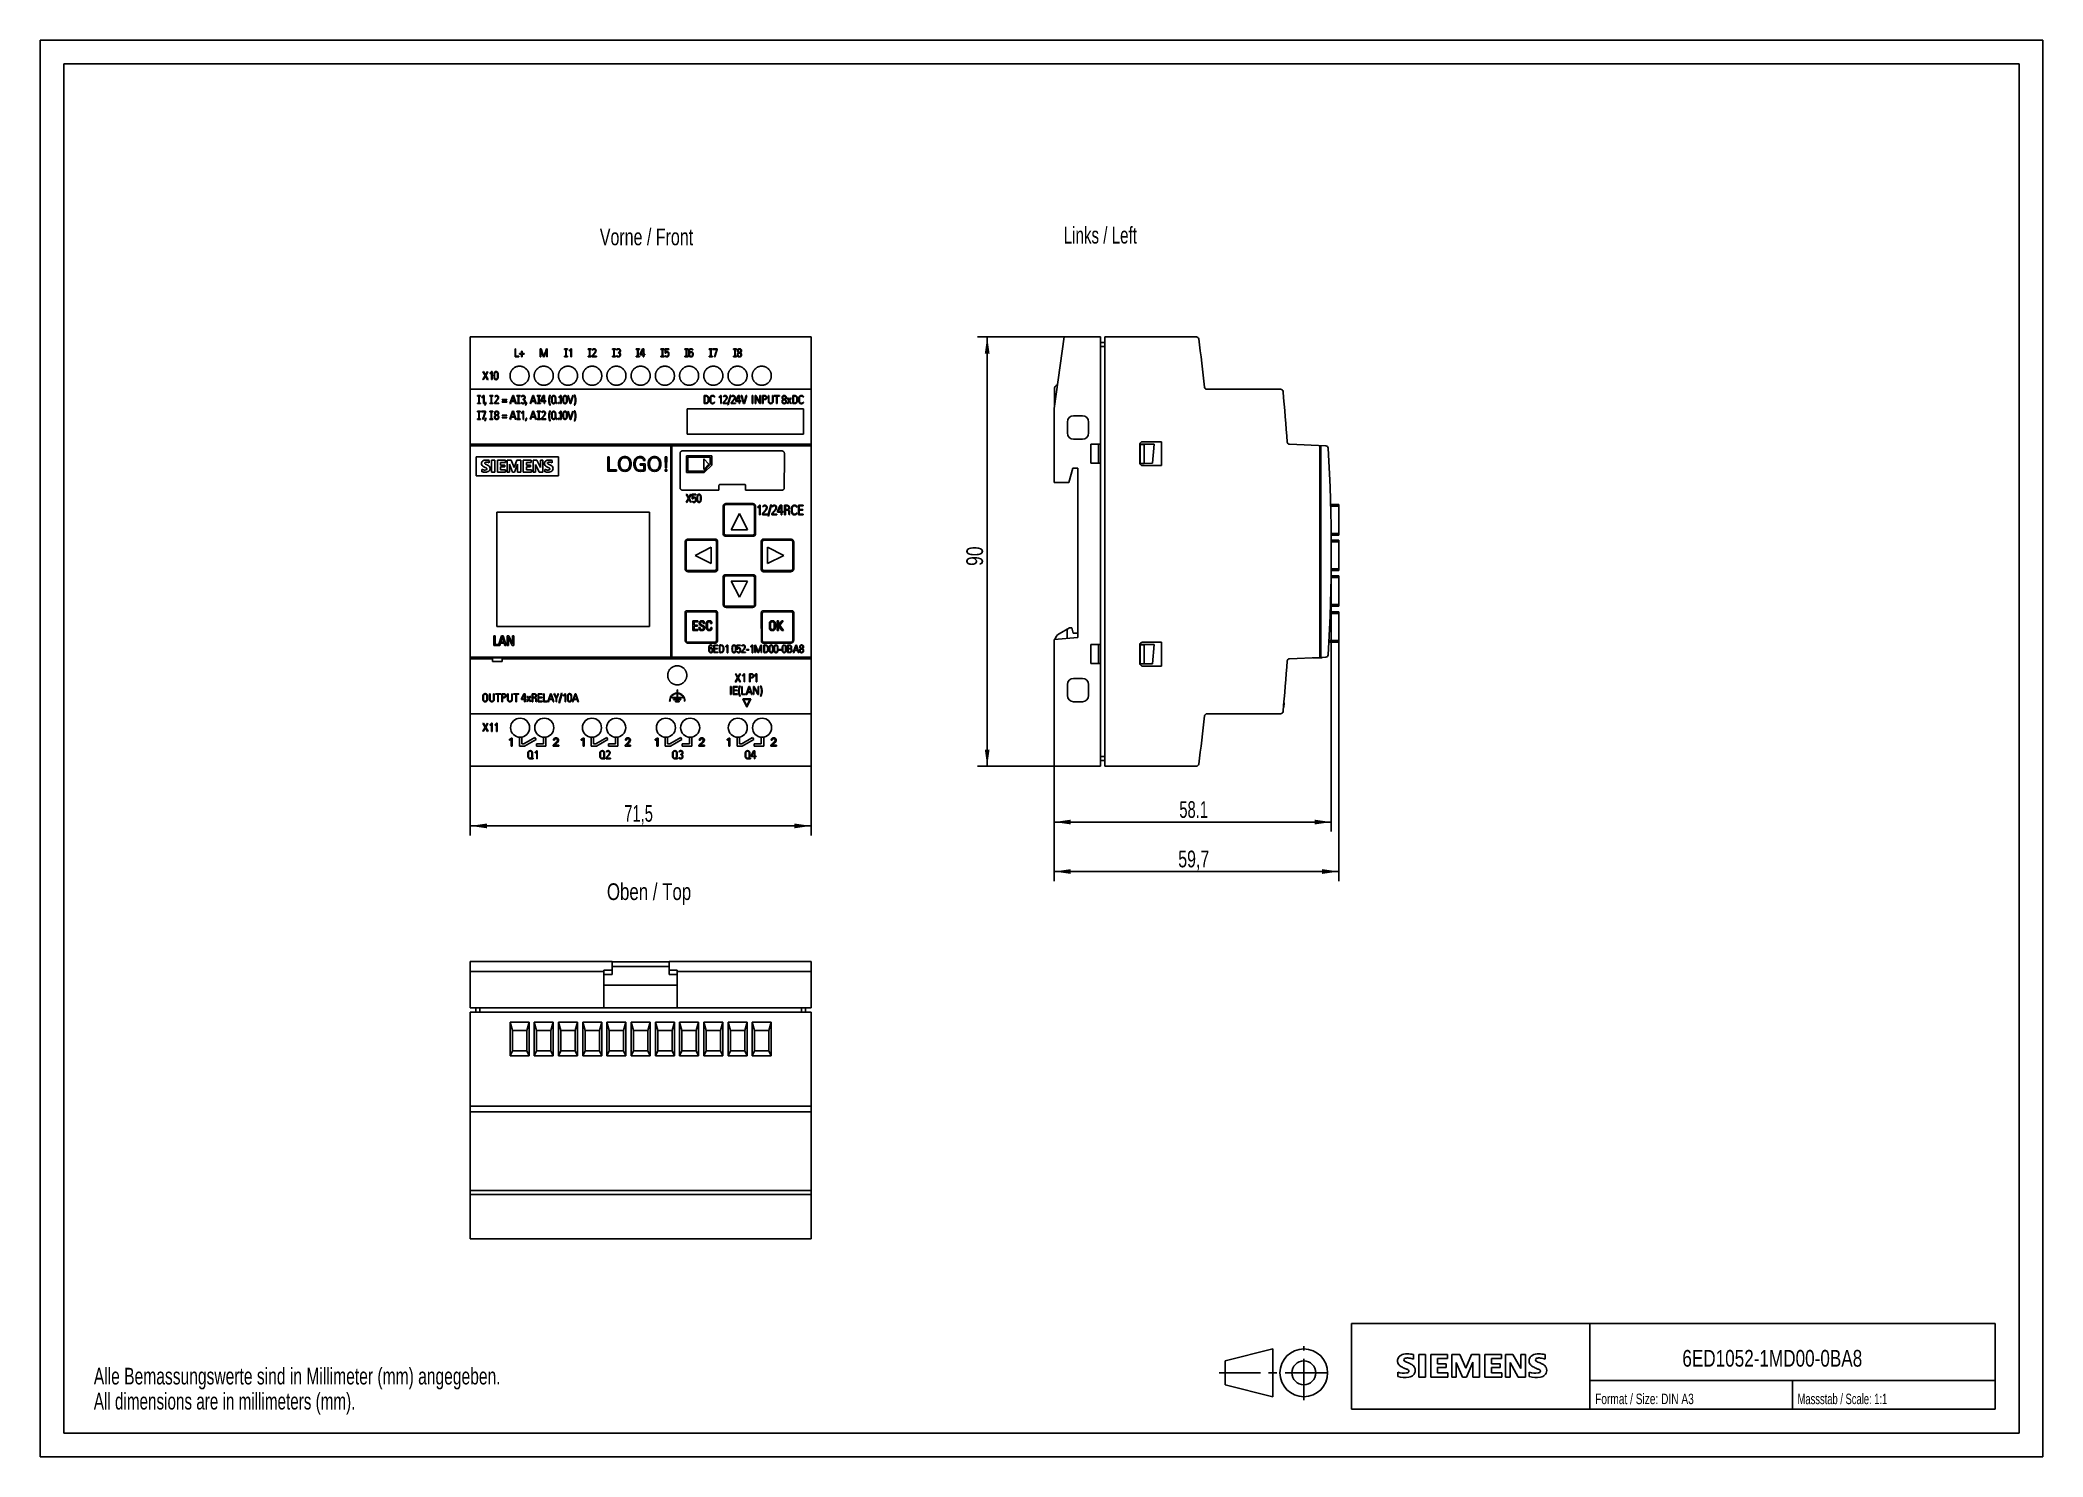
# Model space of a CAD drawing. Extents: x 0 to 420, y 0 to 297.
import ezdxf

# ---------------------------------------------------------------- set-up
doc = ezdxf.new("R2010")
doc.units = 0
doc.header["$LTSCALE"] = 23.1
doc.linetypes.add('CENTER', pattern=[0.6, 0.375, -0.075, 0.075, -0.075])
for name, color, linetype in [('10000_FRONT', 7, 'CONTINUOUS'), ('10100_DIM_FRONT', 7, 'CONTINUOUS'), ('10300_FRONT_GERMAN_ENGLISH', 7, 'CONTINUOUS'), ('10500_FRONT_LABELING', 7, 'CONTINUOUS'), ('11000_LEFT', 7, 'CONTINUOUS'), ('11100_DIM_LEFT', 7, 'CONTINUOUS'), ('11300_LEFT_GERMAN_ENGLISH', 7, 'CONTINUOUS'), ('13000_TOP', 7, 'CONTINUOUS'), ('13300_TOP_GERMAN_ENGLISH', 7, 'CONTINUOUS'), ('90000_FRAME', 7, 'CONTINUOUS'), ('91000_TIP', 7, 'CONTINUOUS')]:
    doc.layers.add(name, color=color, linetype=linetype)
doc.styles.get("Standard").update_dxf_attribs({"font": 'txt', "width": 0.8})
doc.dimstyles.new('DIMSTYLE_1', dxfattribs={"dimtxt": 3.5, "dimasz": 3.5, "dimexe": 0.18, "dimexo": 0.0625, "dimgap": 0.09, "dimtad": 1, "dimtxsty": 'STANDARD', "dimcen": 0.09, "dimazin": 3, "dimtp": 0.05, "dimtm": 0.05, "dimtfac": 1, "dimtofl": 0, "dimtmove": 0, "dimatfit": 3, "dimtolj": 1})
doc.dimstyles.new('DIMSTYLE_2', dxfattribs={"dimtxt": 3.5, "dimasz": 3.5, "dimexe": 0.18, "dimexo": 0.0625, "dimgap": 0.09, "dimtad": 1, "dimdec": 1, "dimtxsty": 'STANDARD', "dimcen": 0.09, "dimazin": 3, "dimtp": 0.1, "dimtm": 0.1, "dimtfac": 1, "dimtdec": 1, "dimtofl": 0, "dimtmove": 0, "dimatfit": 3, "dimtolj": 1})

msp = doc.modelspace()

# ---------------------------------------------------------------- texts
at = {"layer": '10300_FRONT_GERMAN_ENGLISH', "color": 7, "linetype": 'CONTINUOUS', "width": 0.716117}
msp.add_text('Vorne / Front', height=3.5, dxfattribs=at).set_placement((117.382, 253.989))
at = {"layer": '11300_LEFT_GERMAN_ENGLISH', "color": 7, "linetype": 'CONTINUOUS', "width": 0.678571}
msp.add_text('Links / Left', height=3.5, dxfattribs=at).set_placement((214.654, 254.352))
at = {"layer": '13300_TOP_GERMAN_ENGLISH', "linetype": 'CONTINUOUS', "width": 0.754762}
msp.add_text('Oben / Top', height=3.5, dxfattribs=at).set_placement((118.869, 116.741))
at = {"layer": '90000_FRAME', "color": 7, "linetype": 'CONTINUOUS'}
for s, height, width, p in [('6ED1052-1MD00-0BA8', 3.5, 0.767196, (344.382, 18.925)), ('Format / Size: DIN A3', 2.2, 0.723356, (326.092, 11.067)), ('Massstab / Scale: 1:1', 2.2, 0.668934, (368.545, 11.067))]:
    msp.add_text(s, height=height, dxfattribs=dict(at, width=width)).set_placement(p)
at = {"layer": '91000_TIP', "color": 7, "linetype": 'CONTINUOUS'}
for s, width, p in [('Alle Bemassungswerte sind in Millimeter (mm) angegeben.', 0.699134, (11.276, 15.19)), ('All dimensions are in millimeters (mm).', 0.68254, (11.276, 9.94))]:
    msp.add_text(s, height=3.5, dxfattribs=dict(at, width=width)).set_placement(p)

# ---------------------------------------------------------------- blocks, each defined once
blk = doc.blocks.new('*D0')
at = {"layer": '10100_DIM_FRONT', "linetype": 'CONTINUOUS'}
for p, q in [((90.196102, 150.275846), (90.196102, 130.275438)), ((161.696102, 150.275846), (161.696102, 130.275438)), ((90.196102, 132.275438), (125.946102, 132.275438)), ((161.696102, 132.275438), (125.946102, 132.275438))]:
    blk.add_line(p, q, dxfattribs=at)
for points in [[(93.696102, 132.775438), (90.196102, 132.275438), (93.696102, 131.775438)], [(158.196102, 131.775438), (161.696102, 132.275438), (158.196102, 132.775438)]]:
    blk.add_solid(points, dxfattribs=at)
at = {"layer": '10100_DIM_FRONT', "linetype": 'CONTINUOUS', "width": 0.660714}
blk.add_text('71,5', height=3.5, dxfattribs=at).set_placement((122.502287, 133.150438))
blk = doc.blocks.new('*D1')
at = {"layer": '11100_DIM_LEFT', "linetype": 'CONTINUOUS'}
for p, q in [((272.350425, 171.132515), (272.350425, 120.715249)), ((212.650425, 158.070718), (212.650425, 120.715249)), ((212.650425, 122.715249), (242.500425, 122.715249)), ((272.350425, 122.715249), (242.500425, 122.715249))]:
    blk.add_line(p, q, dxfattribs=at)
for points in [[(216.150425, 123.215249), (212.650425, 122.715249), (216.150425, 122.215249)], [(268.850425, 122.215249), (272.350425, 122.715249), (268.850425, 123.215249)]]:
    blk.add_solid(points, dxfattribs=at)
at = {"layer": '11100_DIM_LEFT', "linetype": 'CONTINUOUS', "width": 0.714286}
blk.add_text('59,7', height=3.5, dxfattribs=at).set_placement((238.669767, 123.590249))
blk = doc.blocks.new('*D2')
at = {"layer": '11100_DIM_LEFT', "linetype": 'CONTINUOUS'}
for p, q in [((218.554481, 234.78944), (196.610149, 234.78944)), ((198.610149, 234.78944), (198.610149, 189.78944)), ((198.610149, 144.78944), (198.610149, 189.78944)), ((217.499425, 144.78944), (196.610149, 144.78944))]:
    blk.add_line(p, q, dxfattribs=at)
for points in [[(199.110149, 231.28944), (198.610149, 234.78944), (198.110149, 231.28944)], [(198.110149, 148.28944), (198.610149, 144.78944), (199.110149, 148.28944)]]:
    blk.add_solid(points, dxfattribs=at)
at = {"layer": '11100_DIM_LEFT', "linetype": 'CONTINUOUS', "width": 0.785714}
blk.add_text('90', height=3.5, rotation=90, dxfattribs=at).set_placement((197.735149, 186.769571))
blk = doc.blocks.new('*D3')
at = {"layer": '11100_DIM_LEFT', "linetype": 'CONTINUOUS'}
for p, q in [((270.77, 189.79), (270.77, 131.08)), ((212.65, 158.07), (212.65, 131.08)), ((212.65, 133.08), (241.71, 133.08)), ((270.77, 133.08), (241.71, 133.08))]:
    blk.add_line(p, q, dxfattribs=at)
for points in [[(216.15, 133.58), (212.65, 133.08), (216.15, 132.58)], [(267.27, 132.58), (270.77, 133.08), (267.27, 133.58)]]:
    blk.add_solid(points, dxfattribs=at)
at = {"layer": '11100_DIM_LEFT', "linetype": 'CONTINUOUS', "width": 0.660714}
blk.add_text('58.1', height=3.5, dxfattribs=at).set_placement((238.9, 133.96))

# ---------------------------------------------------------------- dimensions: what is measured, and where the dimension line sits
at = {"layer": '10100_DIM_FRONT', "linetype": 'CONTINUOUS'}
dim = msp.add_linear_dim(base=(161.696, 132.275), p1=(90.196, 150.276), p2=(161.696, 150.276), text='71,5', dimstyle='DIMSTYLE_1', dxfattribs=at)
dim.commit()
dim.dimension.update_dxf_attribs({"geometry": '*D0', "text_midpoint": (127.127, 134.9), "dimtype": 160})
at = {"layer": '11100_DIM_LEFT', "linetype": 'CONTINUOUS'}
dim = msp.add_linear_dim(base=(198.61, 144.789), p1=(218.554, 234.789), p2=(217.499, 144.789), angle=270, text='90', dimstyle='DIMSTYLE_1', dxfattribs=at)
dim.commit()
dim.dimension.update_dxf_attribs({"geometry": '*D2', "text_midpoint": (195.985, 189.52), "dimtype": 160})
dim = msp.add_linear_dim(base=(270.773, 133.081), p1=(212.65, 158.071), p2=(270.773, 189.789), dimstyle='DIMSTYLE_2', dxfattribs=at)
dim.commit()
dim.dimension.update_dxf_attribs({"geometry": '*D3', "text_midpoint": (243.529, 135.706), "dimtype": 160})
dim = msp.add_linear_dim(base=(272.35, 122.715), p1=(212.65, 158.071), p2=(272.35, 171.133), text='59,7', dimstyle='DIMSTYLE_1', dxfattribs=at)
dim.commit()
dim.dimension.update_dxf_attribs({"geometry": '*D1', "text_midpoint": (243.67, 125.34), "dimtype": 160})

# ---------------------------------------------------------------- linework, layer by layer
at = {"layer": '10000_FRONT', "color": 7, "linetype": 'CONTINUOUS'}
for p, q in [((90.196, 234.789), (90.196, 144.789)), ((90.196, 234.789), (161.696, 234.789)), ((161.696, 234.789), (161.696, 144.789)), ((90.196, 223.789), (161.696, 223.789)), ((135.666, 214.409), (135.666, 219.669)), ((135.666, 219.669), (160.076, 219.669)), ((160.076, 219.669), (160.076, 214.409)), ((160.076, 214.409), (135.666, 214.409)), ((90.196, 212.27), (161.696, 212.27)), ((132.496, 211.993), (90.196, 211.993)), ((132.296, 211.984), (90.196, 211.984)), ((90.196, 211.937), (132.296, 211.937)), ((132.296, 167.595), (132.296, 211.984)), ((132.496, 211.993), (132.496, 167.586)), ((132.496, 211.937), (161.696, 211.937)), ((134.715, 210.883), (155.577, 210.883)), ((91.422, 209.644), (91.422, 205.659)), ((91.422, 209.644), (108.722, 209.644)), ((108.722, 205.659), (108.722, 209.644)), ((135.546, 209.839), (135.546, 206.339)), ((140.846, 209.839), (135.546, 209.839)), ((135.546, 206.339), (139.296, 206.339)), ((135.846, 206.639), (135.846, 209.539)), ((135.846, 209.539), (140.546, 209.539)), ((139.172, 206.639), (135.846, 206.639)), ((139.159, 209.188), (139.159, 206.988)), ((140.259, 208.088), (139.159, 209.188)), ((139.159, 206.988), (140.259, 208.088)), ((140.546, 208.014), (139.172, 206.639)), ((139.296, 206.339), (140.846, 207.889)), ((140.546, 209.539), (140.546, 208.014)), ((140.846, 207.889), (140.846, 209.839)), ((91.422, 205.659), (108.722, 205.659)), ((142.37, 202.665), (134.696, 202.665)), ((147.696, 203.865), (142.596, 203.865)), ((155.596, 202.665), (147.922, 202.665)), ((95.804, 198.072), (95.804, 174.087)), ((127.789, 198.072), (95.804, 198.072)), ((127.789, 174.087), (127.789, 198.072)), ((149.482, 199.625), (143.81, 199.625)), ((149.436, 199.84), (143.856, 199.84)), ((146.646, 197.739), (144.946, 194.339)), ((148.346, 194.339), (146.646, 197.739)), ((143.807, 193.251), (144.196, 193.249)), ((144.196, 193.249), (149.096, 193.249)), ((144.946, 194.339), (148.346, 194.339)), ((149.096, 193.249), (149.485, 193.251)), ((141.48, 192.156), (135.804, 192.156)), ((141.636, 192.372), (135.856, 192.372)), ((140.741, 190.669), (137.341, 188.969)), ((140.741, 187.269), (140.741, 190.669)), ((141.832, 191.421), (141.829, 191.808)), ((143.656, 193.037), (149.636, 193.037)), ((157.436, 192.372), (151.656, 192.372)), ((157.48, 192.156), (151.804, 192.156)), ((152.551, 190.669), (152.551, 187.269)), ((155.951, 188.969), (152.551, 190.669)), ((157.832, 191.421), (157.829, 191.808)), ((135.804, 185.783), (141.479, 185.783)), ((135.856, 185.567), (141.636, 185.567)), ((137.341, 188.969), (140.741, 187.269)), ((141.829, 186.131), (141.831, 186.516)), ((149.636, 184.892), (143.656, 184.892)), ((151.656, 185.567), (157.436, 185.567)), ((151.804, 185.783), (157.479, 185.783)), ((152.551, 187.269), (155.951, 188.969)), ((157.829, 186.131), (157.831, 186.516)), ((144.196, 184.68), (143.808, 184.678)), ((149.096, 184.68), (144.196, 184.68)), ((144.946, 183.599), (146.646, 180.199)), ((148.346, 183.599), (144.946, 183.599)), ((146.646, 180.199), (148.346, 183.599)), ((149.485, 184.678), (149.096, 184.68)), ((141.636, 177.388), (135.656, 177.388)), ((141.48, 177.156), (135.804, 177.156)), ((141.832, 176.421), (141.829, 176.808)), ((143.811, 178.304), (149.482, 178.304)), ((143.856, 178.09), (149.436, 178.09)), ((157.636, 177.388), (151.656, 177.388)), ((157.48, 177.156), (151.804, 177.156)), ((157.832, 176.421), (157.829, 176.808)), ((95.804, 174.087), (127.789, 174.087)), ((135.804, 170.783), (141.479, 170.783)), ((135.856, 170.596), (141.636, 170.596)), ((141.829, 171.131), (141.831, 171.516)), ((151.656, 170.596), (157.436, 170.596)), ((151.804, 170.783), (157.479, 170.783)), ((157.829, 171.131), (157.831, 171.516)), ((90.196, 167.642), (132.296, 167.642)), ((90.196, 167.595), (94.878, 167.595)), ((90.196, 167.586), (94.878, 167.586)), ((90.196, 167.309), (94.878, 167.309)), ((94.878, 166.762), (94.878, 167.608)), ((96.896, 167.608), (94.878, 167.608)), ((94.878, 166.762), (96.896, 166.762)), ((94.978, 167.522), (94.978, 167.608)), ((94.978, 167.522), (96.796, 167.522)), ((96.796, 167.522), (96.796, 167.608)), ((96.896, 167.595), (96.896, 167.608)), ((96.896, 167.586), (96.896, 167.595)), ((96.896, 167.595), (132.296, 167.595)), ((96.896, 166.762), (96.896, 167.586)), ((96.896, 167.586), (132.496, 167.586)), ((96.896, 167.309), (161.696, 167.309)), ((132.496, 167.642), (161.696, 167.642)), ((133.567, 160.789), (133.567, 160.109)), ((133.667, 160.789), (133.567, 160.789)), ((133.567, 160.009), (133.567, 159.189)), ((133.667, 160.109), (133.667, 160.789)), ((133.667, 159.189), (133.667, 160.009)), ((90.196, 155.789), (161.696, 155.789)), ((132.021, 158.389), (132.121, 158.389)), ((132.517, 159.189), (132.517, 159.089)), ((133.567, 159.189), (132.517, 159.189)), ((132.517, 159.089), (134.717, 159.089)), ((132.857, 158.789), (132.857, 158.689)), ((134.377, 158.789), (132.857, 158.789)), ((132.857, 158.689), (134.377, 158.689)), ((133.217, 158.389), (133.217, 158.289)), ((134.017, 158.389), (133.217, 158.389)), ((133.217, 158.289), (134.017, 158.289)), ((134.717, 159.189), (133.667, 159.189)), ((134.017, 158.289), (134.017, 158.389)), ((134.377, 158.689), (134.377, 158.789)), ((134.717, 159.089), (134.717, 159.189)), ((135.112, 158.389), (135.212, 158.389)), ((147.346, 158.889), (148.196, 157.147)), ((149.046, 158.889), (147.346, 158.889)), ((148.196, 157.42), (147.537, 158.771)), ((147.537, 158.771), (148.855, 158.771)), ((148.196, 157.147), (149.046, 158.889)), ((148.855, 158.771), (148.196, 157.42)), ((100.517, 150.861), (100.517, 149.008)), ((101.013, 150.861), (100.517, 150.861)), ((100.517, 149.008), (101.612, 149.008)), ((101.013, 149.509), (101.013, 150.861)), ((101.479, 149.509), (101.013, 149.509)), ((103.764, 150.826), (101.479, 149.509)), ((101.612, 149.008), (104.014, 150.393)), ((104.014, 150.393), (103.764, 150.826)), ((104.095, 149.508), (104.095, 149.008)), ((105.594, 149.508), (104.095, 149.508)), ((104.095, 149.008), (106.094, 149.008)), ((105.594, 150.868), (105.594, 149.508)), ((106.094, 150.868), (105.594, 150.868)), ((106.094, 149.008), (106.094, 150.868)), ((115.591, 150.861), (115.591, 149.008)), ((116.088, 150.861), (115.591, 150.861)), ((115.591, 149.008), (116.686, 149.008)), ((116.088, 149.509), (116.088, 150.861)), ((116.554, 149.509), (116.088, 149.509)), ((118.838, 150.826), (116.554, 149.509)), ((116.686, 149.008), (119.088, 150.393)), ((119.088, 150.393), (118.838, 150.826)), ((119.169, 149.508), (119.169, 149.008)), ((120.669, 149.508), (119.169, 149.508)), ((119.169, 149.008), (121.169, 149.008)), ((120.669, 150.868), (120.669, 149.508)), ((121.169, 150.868), (120.669, 150.868)), ((121.169, 149.008), (121.169, 150.868)), ((131.095, 150.861), (131.095, 149.008)), ((131.592, 150.861), (131.095, 150.861)), ((131.095, 149.008), (132.19, 149.008)), ((131.592, 149.509), (131.592, 150.861)), ((132.058, 149.509), (131.592, 149.509)), ((134.342, 150.826), (132.058, 149.509)), ((132.19, 149.008), (134.592, 150.393)), ((134.592, 150.393), (134.342, 150.826)), ((134.673, 149.508), (134.673, 149.008)), ((136.173, 149.508), (134.673, 149.508)), ((134.673, 149.008), (136.673, 149.008)), ((136.173, 150.868), (136.173, 149.508)), ((136.673, 150.868), (136.173, 150.868)), ((136.673, 149.008), (136.673, 150.868)), ((146.17, 150.861), (146.17, 149.008)), ((146.666, 150.861), (146.17, 150.861)), ((146.17, 149.008), (147.265, 149.008)), ((146.666, 149.509), (146.666, 150.861)), ((147.132, 149.509), (146.666, 149.509)), ((149.417, 150.826), (147.132, 149.509)), ((147.265, 149.008), (149.667, 150.393)), ((149.667, 150.393), (149.417, 150.826)), ((149.748, 149.508), (149.748, 149.008)), ((151.247, 149.508), (149.748, 149.508)), ((149.748, 149.008), (151.747, 149.008)), ((151.247, 150.868), (151.247, 149.508)), ((151.747, 150.868), (151.247, 150.868)), ((151.747, 149.008), (151.747, 150.868)), ((90.196, 144.789), (161.696, 144.789))]:
    msp.add_line(p, q, dxfattribs=at)
for centre in [(100.661, 152.859), (105.741, 152.859), (115.735, 152.859), (120.815, 152.859), (131.239, 152.859), (136.319, 152.859), (146.313, 152.859), (151.393, 152.859)]:
    msp.add_circle(centre, 2, dxfattribs=at)
for radius, start, end in [(1.6, 91.79079, 184.30122), (1.5, 91.91021, 184.58857), (1.6, 355.69878, 88.20922), (1.5, 355.41143, 88.08979)]:
    msp.add_arc((133.617, 158.509), radius, start, end, dxfattribs=at)
for points, knots in [([(102.546, 226.639), (102.546, 226.705), (102.543, 226.771), (102.53, 226.9), (102.521, 226.964), (102.495, 227.092), (102.48, 227.155), (102.451, 227.249), (102.441, 227.28), (102.419, 227.342), (102.407, 227.373), (102.37, 227.463), (102.314, 227.581), (102.248, 227.693), (102.193, 227.774), (102.175, 227.801), (102.136, 227.854), (102.115, 227.88), (102.053, 227.956), (102.009, 228.005), (101.871, 228.143), (101.77, 228.226), (101.648, 228.309), (101.634, 228.318), (101.606, 228.336), (101.592, 228.344), (101.549, 228.37), (101.521, 228.386), (101.434, 228.433), (101.375, 228.461), (101.254, 228.511), (101.193, 228.533), (101.099, 228.562), (101.067, 228.571), (101.003, 228.587), (100.971, 228.594), (100.874, 228.614), (100.744, 228.633), (100.613, 228.639), (100.483, 228.64), (100.417, 228.636), (100.318, 228.627), (100.286, 228.623), (100.22, 228.613), (100.058, 228.585), (99.902, 228.537), (99.75, 228.475), (99.72, 228.461), (99.675, 228.44), (99.661, 228.433), (99.631, 228.418), (99.558, 228.38), (99.488, 228.338), (99.325, 228.229), (99.224, 228.146), (99.108, 228.029), (99.085, 228.005), (99.041, 227.957), (99.02, 227.932), (98.957, 227.856), (98.919, 227.804), (98.846, 227.696), (98.813, 227.64), (98.767, 227.553), (98.752, 227.524), (98.724, 227.464), (98.71, 227.434), (98.673, 227.343), (98.629, 227.221), (98.598, 227.095), (98.578, 226.999), (98.573, 226.967), (98.563, 226.902), (98.559, 226.869), (98.549, 226.771), (98.546, 226.705), (98.546, 226.639)], [0, 0, 0, 0, 0.03125, 0.03125, 0.0625, 0.0625, 0.09375, 0.09375, 0.109375, 0.109375, 0.125, 0.125, 0.15625, 0.1875, 0.1875, 0.203125, 0.203125, 0.21875, 0.21875, 0.25, 0.25, 0.3125, 0.3125, 0.3203125, 0.3203125, 0.328125, 0.328125, 0.34375, 0.34375, 0.375, 0.375, 0.40625, 0.40625, 0.421875, 0.421875, 0.4375, 0.4375, 0.46875, 0.5, 0.5, 0.53125, 0.53125, 0.546875, 0.546875, 0.5625, 0.625, 0.625, 0.640625, 0.640625, 0.6484375, 0.6484375, 0.65625, 0.6875, 0.6875, 0.75, 0.75, 0.765625, 0.765625, 0.78125, 0.78125, 0.8125, 0.8125, 0.84375, 0.84375, 0.859375, 0.859375, 0.875, 0.875, 0.90625, 0.9375, 0.9375, 0.953125, 0.953125, 0.96875, 0.96875, 1, 1, 1, 1]), ([(107.626, 226.639), (107.626, 226.705), (107.623, 226.771), (107.61, 226.9), (107.601, 226.964), (107.575, 227.092), (107.56, 227.155), (107.531, 227.249), (107.521, 227.28), (107.499, 227.342), (107.487, 227.373), (107.45, 227.463), (107.394, 227.581), (107.328, 227.693), (107.273, 227.774), (107.255, 227.801), (107.216, 227.854), (107.195, 227.88), (107.133, 227.956), (107.089, 228.005), (106.951, 228.143), (106.85, 228.226), (106.728, 228.309), (106.714, 228.318), (106.686, 228.336), (106.672, 228.344), (106.629, 228.37), (106.601, 228.386), (106.514, 228.433), (106.455, 228.461), (106.334, 228.511), (106.273, 228.533), (106.179, 228.562), (106.147, 228.571), (106.083, 228.587), (106.051, 228.594), (105.954, 228.614), (105.824, 228.633), (105.693, 228.639), (105.563, 228.64), (105.497, 228.636), (105.398, 228.627), (105.366, 228.623), (105.3, 228.613), (105.138, 228.585), (104.982, 228.537), (104.83, 228.475), (104.8, 228.461), (104.755, 228.44), (104.741, 228.433), (104.711, 228.418), (104.638, 228.38), (104.568, 228.338), (104.405, 228.229), (104.304, 228.146), (104.188, 228.029), (104.165, 228.005), (104.121, 227.957), (104.1, 227.932), (104.037, 227.856), (103.999, 227.804), (103.926, 227.696), (103.893, 227.64), (103.847, 227.553), (103.832, 227.524), (103.804, 227.464), (103.79, 227.434), (103.753, 227.343), (103.709, 227.221), (103.678, 227.095), (103.658, 226.999), (103.653, 226.967), (103.643, 226.902), (103.639, 226.869), (103.629, 226.771), (103.626, 226.705), (103.626, 226.639)], [0, 0, 0, 0, 0.03125, 0.03125, 0.0625, 0.0625, 0.09375, 0.09375, 0.109375, 0.109375, 0.125, 0.125, 0.15625, 0.1875, 0.1875, 0.203125, 0.203125, 0.21875, 0.21875, 0.25, 0.25, 0.3125, 0.3125, 0.3203125, 0.3203125, 0.328125, 0.328125, 0.34375, 0.34375, 0.375, 0.375, 0.40625, 0.40625, 0.421875, 0.421875, 0.4375, 0.4375, 0.46875, 0.5, 0.5, 0.53125, 0.53125, 0.546875, 0.546875, 0.5625, 0.625, 0.625, 0.640625, 0.640625, 0.6484375, 0.6484375, 0.65625, 0.6875, 0.6875, 0.75, 0.75, 0.765625, 0.765625, 0.78125, 0.78125, 0.8125, 0.8125, 0.84375, 0.84375, 0.859375, 0.859375, 0.875, 0.875, 0.90625, 0.9375, 0.9375, 0.953125, 0.953125, 0.96875, 0.96875, 1, 1, 1, 1]), ([(112.706, 226.639), (112.706, 226.705), (112.703, 226.771), (112.69, 226.9), (112.681, 226.964), (112.655, 227.092), (112.64, 227.155), (112.611, 227.249), (112.601, 227.28), (112.579, 227.342), (112.567, 227.373), (112.53, 227.463), (112.474, 227.581), (112.408, 227.693), (112.353, 227.774), (112.335, 227.801), (112.296, 227.854), (112.275, 227.88), (112.213, 227.956), (112.169, 228.005), (112.031, 228.143), (111.93, 228.226), (111.808, 228.309), (111.794, 228.318), (111.766, 228.336), (111.752, 228.344), (111.709, 228.37), (111.681, 228.386), (111.594, 228.433), (111.535, 228.461), (111.414, 228.511), (111.353, 228.533), (111.259, 228.562), (111.227, 228.571), (111.163, 228.587), (111.131, 228.594), (111.034, 228.614), (110.904, 228.633), (110.773, 228.639), (110.643, 228.64), (110.577, 228.636), (110.478, 228.627), (110.446, 228.623), (110.38, 228.613), (110.218, 228.585), (110.062, 228.537), (109.91, 228.475), (109.88, 228.461), (109.835, 228.44), (109.821, 228.433), (109.791, 228.418), (109.718, 228.38), (109.648, 228.338), (109.485, 228.229), (109.384, 228.146), (109.268, 228.029), (109.245, 228.005), (109.201, 227.957), (109.18, 227.932), (109.117, 227.856), (109.079, 227.804), (109.006, 227.696), (108.973, 227.64), (108.927, 227.553), (108.912, 227.524), (108.884, 227.464), (108.87, 227.434), (108.833, 227.343), (108.789, 227.221), (108.758, 227.095), (108.738, 226.999), (108.733, 226.967), (108.723, 226.902), (108.719, 226.869), (108.709, 226.771), (108.706, 226.705), (108.706, 226.639)], [0, 0, 0, 0, 0.03125, 0.03125, 0.0625, 0.0625, 0.09375, 0.09375, 0.109375, 0.109375, 0.125, 0.125, 0.15625, 0.1875, 0.1875, 0.203125, 0.203125, 0.21875, 0.21875, 0.25, 0.25, 0.3125, 0.3125, 0.3203125, 0.3203125, 0.328125, 0.328125, 0.34375, 0.34375, 0.375, 0.375, 0.40625, 0.40625, 0.421875, 0.421875, 0.4375, 0.4375, 0.46875, 0.5, 0.5, 0.53125, 0.53125, 0.546875, 0.546875, 0.5625, 0.625, 0.625, 0.640625, 0.640625, 0.6484375, 0.6484375, 0.65625, 0.6875, 0.6875, 0.75, 0.75, 0.765625, 0.765625, 0.78125, 0.78125, 0.8125, 0.8125, 0.84375, 0.84375, 0.859375, 0.859375, 0.875, 0.875, 0.90625, 0.9375, 0.9375, 0.953125, 0.953125, 0.96875, 0.96875, 1, 1, 1, 1]), ([(117.786, 226.639), (117.786, 226.705), (117.783, 226.771), (117.77, 226.9), (117.761, 226.964), (117.735, 227.092), (117.72, 227.155), (117.691, 227.249), (117.681, 227.28), (117.659, 227.342), (117.647, 227.373), (117.61, 227.463), (117.554, 227.581), (117.488, 227.693), (117.433, 227.774), (117.415, 227.801), (117.376, 227.854), (117.355, 227.88), (117.293, 227.956), (117.249, 228.005), (117.111, 228.143), (117.01, 228.226), (116.888, 228.309), (116.874, 228.318), (116.846, 228.336), (116.832, 228.344), (116.789, 228.37), (116.761, 228.386), (116.674, 228.433), (116.615, 228.461), (116.494, 228.511), (116.433, 228.533), (116.339, 228.562), (116.307, 228.571), (116.243, 228.587), (116.211, 228.594), (116.114, 228.614), (115.984, 228.633), (115.853, 228.639), (115.723, 228.64), (115.657, 228.636), (115.558, 228.627), (115.526, 228.623), (115.46, 228.613), (115.298, 228.585), (115.142, 228.537), (114.99, 228.475), (114.96, 228.461), (114.915, 228.44), (114.901, 228.433), (114.871, 228.418), (114.798, 228.38), (114.728, 228.338), (114.565, 228.229), (114.464, 228.146), (114.348, 228.029), (114.325, 228.005), (114.281, 227.957), (114.26, 227.932), (114.197, 227.856), (114.159, 227.804), (114.086, 227.696), (114.053, 227.64), (114.007, 227.553), (113.992, 227.524), (113.964, 227.464), (113.95, 227.434), (113.913, 227.343), (113.869, 227.221), (113.838, 227.095), (113.818, 226.999), (113.813, 226.967), (113.803, 226.902), (113.799, 226.869), (113.789, 226.771), (113.786, 226.705), (113.786, 226.639)], [0, 0, 0, 0, 0.03125, 0.03125, 0.0625, 0.0625, 0.09375, 0.09375, 0.109375, 0.109375, 0.125, 0.125, 0.15625, 0.1875, 0.1875, 0.203125, 0.203125, 0.21875, 0.21875, 0.25, 0.25, 0.3125, 0.3125, 0.3203125, 0.3203125, 0.328125, 0.328125, 0.34375, 0.34375, 0.375, 0.375, 0.40625, 0.40625, 0.421875, 0.421875, 0.4375, 0.4375, 0.46875, 0.5, 0.5, 0.53125, 0.53125, 0.546875, 0.546875, 0.5625, 0.625, 0.625, 0.640625, 0.640625, 0.6484375, 0.6484375, 0.65625, 0.6875, 0.6875, 0.75, 0.75, 0.765625, 0.765625, 0.78125, 0.78125, 0.8125, 0.8125, 0.84375, 0.84375, 0.859375, 0.859375, 0.875, 0.875, 0.90625, 0.9375, 0.9375, 0.953125, 0.953125, 0.96875, 0.96875, 1, 1, 1, 1]), ([(122.866, 226.639), (122.866, 226.705), (122.863, 226.771), (122.85, 226.9), (122.841, 226.964), (122.815, 227.092), (122.8, 227.155), (122.771, 227.249), (122.761, 227.28), (122.739, 227.342), (122.727, 227.373), (122.69, 227.463), (122.634, 227.581), (122.568, 227.693), (122.513, 227.774), (122.495, 227.801), (122.456, 227.854), (122.435, 227.88), (122.373, 227.956), (122.329, 228.005), (122.191, 228.143), (122.09, 228.226), (121.968, 228.309), (121.954, 228.318), (121.926, 228.336), (121.912, 228.344), (121.869, 228.37), (121.841, 228.386), (121.754, 228.433), (121.695, 228.461), (121.574, 228.511), (121.513, 228.533), (121.419, 228.562), (121.387, 228.571), (121.323, 228.587), (121.291, 228.594), (121.194, 228.614), (121.064, 228.633), (120.933, 228.639), (120.803, 228.64), (120.737, 228.636), (120.638, 228.627), (120.606, 228.623), (120.54, 228.613), (120.378, 228.585), (120.222, 228.537), (120.07, 228.475), (120.04, 228.461), (119.995, 228.44), (119.981, 228.433), (119.951, 228.418), (119.878, 228.38), (119.808, 228.338), (119.645, 228.229), (119.544, 228.146), (119.428, 228.029), (119.405, 228.005), (119.361, 227.957), (119.34, 227.932), (119.277, 227.856), (119.239, 227.804), (119.166, 227.696), (119.133, 227.64), (119.087, 227.553), (119.072, 227.524), (119.044, 227.464), (119.03, 227.434), (118.993, 227.343), (118.949, 227.221), (118.918, 227.095), (118.898, 226.999), (118.893, 226.967), (118.883, 226.902), (118.879, 226.869), (118.869, 226.771), (118.866, 226.705), (118.866, 226.639)], [0, 0, 0, 0, 0.03125, 0.03125, 0.0625, 0.0625, 0.09375, 0.09375, 0.109375, 0.109375, 0.125, 0.125, 0.15625, 0.1875, 0.1875, 0.203125, 0.203125, 0.21875, 0.21875, 0.25, 0.25, 0.3125, 0.3125, 0.3203125, 0.3203125, 0.328125, 0.328125, 0.34375, 0.34375, 0.375, 0.375, 0.40625, 0.40625, 0.421875, 0.421875, 0.4375, 0.4375, 0.46875, 0.5, 0.5, 0.53125, 0.53125, 0.546875, 0.546875, 0.5625, 0.625, 0.625, 0.640625, 0.640625, 0.6484375, 0.6484375, 0.65625, 0.6875, 0.6875, 0.75, 0.75, 0.765625, 0.765625, 0.78125, 0.78125, 0.8125, 0.8125, 0.84375, 0.84375, 0.859375, 0.859375, 0.875, 0.875, 0.90625, 0.9375, 0.9375, 0.953125, 0.953125, 0.96875, 0.96875, 1, 1, 1, 1]), ([(127.946, 226.639), (127.946, 226.705), (127.943, 226.771), (127.93, 226.9), (127.921, 226.964), (127.895, 227.092), (127.88, 227.155), (127.851, 227.249), (127.841, 227.28), (127.819, 227.342), (127.807, 227.373), (127.77, 227.463), (127.714, 227.581), (127.648, 227.693), (127.593, 227.774), (127.575, 227.801), (127.536, 227.854), (127.515, 227.88), (127.453, 227.956), (127.409, 228.005), (127.271, 228.143), (127.17, 228.226), (127.048, 228.309), (127.034, 228.318), (127.006, 228.336), (126.992, 228.344), (126.949, 228.37), (126.921, 228.386), (126.834, 228.433), (126.775, 228.461), (126.654, 228.511), (126.593, 228.533), (126.499, 228.562), (126.467, 228.571), (126.403, 228.587), (126.371, 228.594), (126.274, 228.614), (126.144, 228.633), (126.013, 228.639), (125.883, 228.64), (125.817, 228.636), (125.718, 228.627), (125.686, 228.623), (125.62, 228.613), (125.458, 228.585), (125.302, 228.537), (125.15, 228.475), (125.12, 228.461), (125.075, 228.44), (125.061, 228.433), (125.031, 228.418), (124.958, 228.38), (124.888, 228.338), (124.725, 228.229), (124.624, 228.146), (124.508, 228.029), (124.485, 228.005), (124.441, 227.957), (124.42, 227.932), (124.357, 227.856), (124.319, 227.804), (124.246, 227.696), (124.213, 227.64), (124.167, 227.553), (124.152, 227.524), (124.124, 227.464), (124.11, 227.434), (124.073, 227.343), (124.029, 227.221), (123.998, 227.095), (123.978, 226.999), (123.973, 226.967), (123.963, 226.902), (123.959, 226.869), (123.949, 226.771), (123.946, 226.705), (123.946, 226.639)], [0, 0, 0, 0, 0.03125, 0.03125, 0.0625, 0.0625, 0.09375, 0.09375, 0.109375, 0.109375, 0.125, 0.125, 0.15625, 0.1875, 0.1875, 0.203125, 0.203125, 0.21875, 0.21875, 0.25, 0.25, 0.3125, 0.3125, 0.3203125, 0.3203125, 0.328125, 0.328125, 0.34375, 0.34375, 0.375, 0.375, 0.40625, 0.40625, 0.421875, 0.421875, 0.4375, 0.4375, 0.46875, 0.5, 0.5, 0.53125, 0.53125, 0.546875, 0.546875, 0.5625, 0.625, 0.625, 0.640625, 0.640625, 0.6484375, 0.6484375, 0.65625, 0.6875, 0.6875, 0.75, 0.75, 0.765625, 0.765625, 0.78125, 0.78125, 0.8125, 0.8125, 0.84375, 0.84375, 0.859375, 0.859375, 0.875, 0.875, 0.90625, 0.9375, 0.9375, 0.953125, 0.953125, 0.96875, 0.96875, 1, 1, 1, 1]), ([(133.026, 226.639), (133.026, 226.705), (133.023, 226.771), (133.01, 226.9), (133.001, 226.964), (132.975, 227.092), (132.96, 227.155), (132.931, 227.249), (132.921, 227.28), (132.899, 227.342), (132.887, 227.373), (132.85, 227.463), (132.794, 227.581), (132.728, 227.693), (132.673, 227.774), (132.655, 227.801), (132.616, 227.854), (132.595, 227.88), (132.533, 227.956), (132.489, 228.005), (132.351, 228.143), (132.25, 228.226), (132.128, 228.309), (132.114, 228.318), (132.086, 228.336), (132.072, 228.344), (132.029, 228.37), (132.001, 228.386), (131.914, 228.433), (131.855, 228.461), (131.734, 228.511), (131.673, 228.533), (131.579, 228.562), (131.547, 228.571), (131.483, 228.587), (131.451, 228.594), (131.354, 228.614), (131.224, 228.633), (131.093, 228.639), (130.963, 228.64), (130.897, 228.636), (130.798, 228.627), (130.766, 228.623), (130.7, 228.613), (130.538, 228.585), (130.382, 228.537), (130.23, 228.475), (130.2, 228.461), (130.155, 228.44), (130.141, 228.433), (130.111, 228.418), (130.038, 228.38), (129.968, 228.338), (129.805, 228.229), (129.704, 228.146), (129.588, 228.029), (129.565, 228.005), (129.521, 227.957), (129.5, 227.932), (129.437, 227.856), (129.399, 227.804), (129.326, 227.696), (129.293, 227.64), (129.247, 227.553), (129.232, 227.524), (129.204, 227.464), (129.19, 227.434), (129.153, 227.343), (129.109, 227.221), (129.078, 227.095), (129.058, 226.999), (129.053, 226.967), (129.043, 226.902), (129.039, 226.869), (129.029, 226.771), (129.026, 226.705), (129.026, 226.639)], [0, 0, 0, 0, 0.03125, 0.03125, 0.0625, 0.0625, 0.09375, 0.09375, 0.109375, 0.109375, 0.125, 0.125, 0.15625, 0.1875, 0.1875, 0.203125, 0.203125, 0.21875, 0.21875, 0.25, 0.25, 0.3125, 0.3125, 0.3203125, 0.3203125, 0.328125, 0.328125, 0.34375, 0.34375, 0.375, 0.375, 0.40625, 0.40625, 0.421875, 0.421875, 0.4375, 0.4375, 0.46875, 0.5, 0.5, 0.53125, 0.53125, 0.546875, 0.546875, 0.5625, 0.625, 0.625, 0.640625, 0.640625, 0.6484375, 0.6484375, 0.65625, 0.6875, 0.6875, 0.75, 0.75, 0.765625, 0.765625, 0.78125, 0.78125, 0.8125, 0.8125, 0.84375, 0.84375, 0.859375, 0.859375, 0.875, 0.875, 0.90625, 0.9375, 0.9375, 0.953125, 0.953125, 0.96875, 0.96875, 1, 1, 1, 1]), ([(138.106, 226.639), (138.106, 226.705), (138.103, 226.771), (138.09, 226.9), (138.081, 226.964), (138.055, 227.092), (138.04, 227.155), (138.011, 227.249), (138.001, 227.28), (137.979, 227.342), (137.967, 227.373), (137.93, 227.463), (137.874, 227.581), (137.808, 227.693), (137.753, 227.774), (137.735, 227.801), (137.696, 227.854), (137.675, 227.88), (137.613, 227.956), (137.569, 228.005), (137.431, 228.143), (137.33, 228.226), (137.208, 228.309), (137.194, 228.318), (137.166, 228.336), (137.152, 228.344), (137.109, 228.37), (137.081, 228.386), (136.994, 228.433), (136.935, 228.461), (136.814, 228.511), (136.753, 228.533), (136.659, 228.562), (136.627, 228.571), (136.563, 228.587), (136.531, 228.594), (136.434, 228.614), (136.304, 228.633), (136.173, 228.639), (136.043, 228.64), (135.977, 228.636), (135.878, 228.627), (135.846, 228.623), (135.78, 228.613), (135.618, 228.585), (135.462, 228.537), (135.31, 228.475), (135.28, 228.461), (135.235, 228.44), (135.221, 228.433), (135.191, 228.418), (135.118, 228.38), (135.048, 228.338), (134.885, 228.229), (134.784, 228.146), (134.668, 228.029), (134.645, 228.005), (134.601, 227.957), (134.58, 227.932), (134.517, 227.856), (134.479, 227.804), (134.406, 227.696), (134.373, 227.64), (134.327, 227.553), (134.312, 227.524), (134.284, 227.464), (134.27, 227.434), (134.233, 227.343), (134.189, 227.221), (134.158, 227.095), (134.138, 226.999), (134.133, 226.967), (134.123, 226.902), (134.119, 226.869), (134.109, 226.771), (134.106, 226.705), (134.106, 226.639)], [0, 0, 0, 0, 0.03125, 0.03125, 0.0625, 0.0625, 0.09375, 0.09375, 0.109375, 0.109375, 0.125, 0.125, 0.15625, 0.1875, 0.1875, 0.203125, 0.203125, 0.21875, 0.21875, 0.25, 0.25, 0.3125, 0.3125, 0.3203125, 0.3203125, 0.328125, 0.328125, 0.34375, 0.34375, 0.375, 0.375, 0.40625, 0.40625, 0.421875, 0.421875, 0.4375, 0.4375, 0.46875, 0.5, 0.5, 0.53125, 0.53125, 0.546875, 0.546875, 0.5625, 0.625, 0.625, 0.640625, 0.640625, 0.6484375, 0.6484375, 0.65625, 0.6875, 0.6875, 0.75, 0.75, 0.765625, 0.765625, 0.78125, 0.78125, 0.8125, 0.8125, 0.84375, 0.84375, 0.859375, 0.859375, 0.875, 0.875, 0.90625, 0.9375, 0.9375, 0.953125, 0.953125, 0.96875, 0.96875, 1, 1, 1, 1]), ([(143.186, 226.639), (143.186, 226.705), (143.183, 226.771), (143.17, 226.9), (143.161, 226.964), (143.135, 227.092), (143.12, 227.155), (143.091, 227.249), (143.081, 227.28), (143.059, 227.342), (143.047, 227.373), (143.01, 227.463), (142.954, 227.581), (142.888, 227.693), (142.833, 227.774), (142.815, 227.801), (142.776, 227.854), (142.755, 227.88), (142.693, 227.956), (142.649, 228.005), (142.511, 228.143), (142.41, 228.226), (142.288, 228.309), (142.274, 228.318), (142.246, 228.336), (142.232, 228.344), (142.189, 228.37), (142.161, 228.386), (142.074, 228.433), (142.015, 228.461), (141.894, 228.511), (141.833, 228.533), (141.739, 228.562), (141.707, 228.571), (141.643, 228.587), (141.611, 228.594), (141.514, 228.614), (141.384, 228.633), (141.253, 228.639), (141.123, 228.64), (141.057, 228.636), (140.958, 228.627), (140.926, 228.623), (140.86, 228.613), (140.698, 228.585), (140.542, 228.537), (140.39, 228.475), (140.36, 228.461), (140.315, 228.44), (140.301, 228.433), (140.271, 228.418), (140.198, 228.38), (140.128, 228.338), (139.965, 228.229), (139.864, 228.146), (139.748, 228.029), (139.725, 228.005), (139.681, 227.957), (139.66, 227.932), (139.597, 227.856), (139.559, 227.804), (139.486, 227.696), (139.453, 227.64), (139.407, 227.553), (139.392, 227.524), (139.364, 227.464), (139.35, 227.434), (139.313, 227.343), (139.269, 227.221), (139.238, 227.095), (139.218, 226.999), (139.213, 226.967), (139.203, 226.902), (139.199, 226.869), (139.189, 226.771), (139.186, 226.705), (139.186, 226.639)], [0, 0, 0, 0, 0.03125, 0.03125, 0.0625, 0.0625, 0.09375, 0.09375, 0.109375, 0.109375, 0.125, 0.125, 0.15625, 0.1875, 0.1875, 0.203125, 0.203125, 0.21875, 0.21875, 0.25, 0.25, 0.3125, 0.3125, 0.3203125, 0.3203125, 0.328125, 0.328125, 0.34375, 0.34375, 0.375, 0.375, 0.40625, 0.40625, 0.421875, 0.421875, 0.4375, 0.4375, 0.46875, 0.5, 0.5, 0.53125, 0.53125, 0.546875, 0.546875, 0.5625, 0.625, 0.625, 0.640625, 0.640625, 0.6484375, 0.6484375, 0.65625, 0.6875, 0.6875, 0.75, 0.75, 0.765625, 0.765625, 0.78125, 0.78125, 0.8125, 0.8125, 0.84375, 0.84375, 0.859375, 0.859375, 0.875, 0.875, 0.90625, 0.9375, 0.9375, 0.953125, 0.953125, 0.96875, 0.96875, 1, 1, 1, 1]), ([(148.266, 226.639), (148.266, 226.705), (148.263, 226.771), (148.25, 226.9), (148.241, 226.964), (148.215, 227.092), (148.2, 227.155), (148.171, 227.249), (148.161, 227.28), (148.139, 227.342), (148.127, 227.373), (148.09, 227.463), (148.034, 227.581), (147.968, 227.693), (147.913, 227.774), (147.895, 227.801), (147.856, 227.854), (147.835, 227.88), (147.773, 227.956), (147.729, 228.005), (147.591, 228.143), (147.49, 228.226), (147.368, 228.309), (147.354, 228.318), (147.326, 228.336), (147.312, 228.344), (147.269, 228.37), (147.241, 228.386), (147.154, 228.433), (147.095, 228.461), (146.974, 228.511), (146.913, 228.533), (146.819, 228.562), (146.787, 228.571), (146.723, 228.587), (146.691, 228.594), (146.594, 228.614), (146.464, 228.633), (146.333, 228.639), (146.203, 228.64), (146.137, 228.636), (146.038, 228.627), (146.006, 228.623), (145.94, 228.613), (145.778, 228.585), (145.622, 228.537), (145.47, 228.475), (145.44, 228.461), (145.395, 228.44), (145.381, 228.433), (145.351, 228.418), (145.278, 228.38), (145.208, 228.338), (145.045, 228.229), (144.944, 228.146), (144.828, 228.029), (144.805, 228.005), (144.761, 227.957), (144.74, 227.932), (144.677, 227.856), (144.639, 227.804), (144.566, 227.696), (144.533, 227.64), (144.487, 227.553), (144.472, 227.524), (144.444, 227.464), (144.43, 227.434), (144.393, 227.343), (144.349, 227.221), (144.318, 227.095), (144.298, 226.999), (144.293, 226.967), (144.283, 226.902), (144.279, 226.869), (144.269, 226.771), (144.266, 226.705), (144.266, 226.639)], [0, 0, 0, 0, 0.03125, 0.03125, 0.0625, 0.0625, 0.09375, 0.09375, 0.109375, 0.109375, 0.125, 0.125, 0.15625, 0.1875, 0.1875, 0.203125, 0.203125, 0.21875, 0.21875, 0.25, 0.25, 0.3125, 0.3125, 0.3203125, 0.3203125, 0.328125, 0.328125, 0.34375, 0.34375, 0.375, 0.375, 0.40625, 0.40625, 0.421875, 0.421875, 0.4375, 0.4375, 0.46875, 0.5, 0.5, 0.53125, 0.53125, 0.546875, 0.546875, 0.5625, 0.625, 0.625, 0.640625, 0.640625, 0.6484375, 0.6484375, 0.65625, 0.6875, 0.6875, 0.75, 0.75, 0.765625, 0.765625, 0.78125, 0.78125, 0.8125, 0.8125, 0.84375, 0.84375, 0.859375, 0.859375, 0.875, 0.875, 0.90625, 0.9375, 0.9375, 0.953125, 0.953125, 0.96875, 0.96875, 1, 1, 1, 1]), ([(153.346, 226.639), (153.346, 226.705), (153.343, 226.771), (153.33, 226.9), (153.321, 226.964), (153.295, 227.092), (153.28, 227.155), (153.251, 227.249), (153.241, 227.28), (153.219, 227.342), (153.207, 227.373), (153.17, 227.463), (153.114, 227.581), (153.048, 227.693), (152.993, 227.774), (152.975, 227.801), (152.936, 227.854), (152.915, 227.88), (152.853, 227.956), (152.809, 228.005), (152.671, 228.143), (152.57, 228.226), (152.448, 228.309), (152.434, 228.318), (152.406, 228.336), (152.392, 228.344), (152.349, 228.37), (152.321, 228.386), (152.234, 228.433), (152.175, 228.461), (152.054, 228.511), (151.993, 228.533), (151.899, 228.562), (151.867, 228.571), (151.803, 228.587), (151.771, 228.594), (151.674, 228.614), (151.544, 228.633), (151.413, 228.639), (151.283, 228.64), (151.217, 228.636), (151.118, 228.627), (151.086, 228.623), (151.02, 228.613), (150.858, 228.585), (150.702, 228.537), (150.55, 228.475), (150.52, 228.461), (150.475, 228.44), (150.461, 228.433), (150.431, 228.418), (150.358, 228.38), (150.288, 228.338), (150.125, 228.229), (150.024, 228.146), (149.908, 228.029), (149.885, 228.005), (149.841, 227.957), (149.82, 227.932), (149.757, 227.856), (149.719, 227.804), (149.646, 227.696), (149.613, 227.64), (149.567, 227.553), (149.552, 227.524), (149.524, 227.464), (149.51, 227.434), (149.473, 227.343), (149.429, 227.221), (149.398, 227.095), (149.378, 226.999), (149.373, 226.967), (149.363, 226.902), (149.359, 226.869), (149.349, 226.771), (149.346, 226.705), (149.346, 226.639)], [0, 0, 0, 0, 0.03125, 0.03125, 0.0625, 0.0625, 0.09375, 0.09375, 0.109375, 0.109375, 0.125, 0.125, 0.15625, 0.1875, 0.1875, 0.203125, 0.203125, 0.21875, 0.21875, 0.25, 0.25, 0.3125, 0.3125, 0.3203125, 0.3203125, 0.328125, 0.328125, 0.34375, 0.34375, 0.375, 0.375, 0.40625, 0.40625, 0.421875, 0.421875, 0.4375, 0.4375, 0.46875, 0.5, 0.5, 0.53125, 0.53125, 0.546875, 0.546875, 0.5625, 0.625, 0.625, 0.640625, 0.640625, 0.6484375, 0.6484375, 0.65625, 0.6875, 0.6875, 0.75, 0.75, 0.765625, 0.765625, 0.78125, 0.78125, 0.8125, 0.8125, 0.84375, 0.84375, 0.859375, 0.859375, 0.875, 0.875, 0.90625, 0.9375, 0.9375, 0.953125, 0.953125, 0.96875, 0.96875, 1, 1, 1, 1]), ([(98.546, 226.639), (98.546, 226.574), (98.549, 226.508), (98.562, 226.379), (98.572, 226.315), (98.597, 226.187), (98.613, 226.124), (98.641, 226.03), (98.651, 225.999), (98.673, 225.937), (98.685, 225.906), (98.722, 225.816), (98.778, 225.698), (98.845, 225.586), (98.899, 225.505), (98.918, 225.478), (98.957, 225.425), (98.977, 225.399), (99.039, 225.322), (99.083, 225.274), (99.222, 225.135), (99.322, 225.052), (99.445, 224.97), (99.459, 224.961), (99.486, 224.943), (99.501, 224.934), (99.543, 224.909), (99.572, 224.893), (99.658, 224.846), (99.717, 224.818), (99.838, 224.768), (99.899, 224.746), (99.993, 224.717), (100.025, 224.708), (100.089, 224.692), (100.121, 224.685), (100.218, 224.665), (100.348, 224.646), (100.479, 224.64), (100.61, 224.639), (100.675, 224.642), (100.774, 224.652), (100.807, 224.656), (100.872, 224.666), (100.904, 224.672), (101.001, 224.691), (101.064, 224.707), (101.189, 224.745), (101.251, 224.767), (101.342, 224.804), (101.372, 224.818), (101.417, 224.839), (101.431, 224.846), (101.461, 224.861), (101.534, 224.899), (101.604, 224.941), (101.767, 225.05), (101.868, 225.133), (101.985, 225.25), (102.007, 225.273), (102.051, 225.322), (102.073, 225.347), (102.135, 225.423), (102.173, 225.475), (102.246, 225.583), (102.279, 225.639), (102.326, 225.726), (102.34, 225.755), (102.369, 225.815), (102.382, 225.845), (102.419, 225.936), (102.463, 226.058), (102.495, 226.184), (102.514, 226.28), (102.519, 226.312), (102.529, 226.377), (102.533, 226.41), (102.543, 226.508), (102.546, 226.574), (102.546, 226.639)], [0, 0, 0, 0, 0.03125, 0.03125, 0.0625, 0.0625, 0.09375, 0.09375, 0.109375, 0.109375, 0.125, 0.125, 0.15625, 0.1875, 0.1875, 0.203125, 0.203125, 0.21875, 0.21875, 0.25, 0.25, 0.3125, 0.3125, 0.3203125, 0.3203125, 0.328125, 0.328125, 0.34375, 0.34375, 0.375, 0.375, 0.40625, 0.40625, 0.421875, 0.421875, 0.4375, 0.4375, 0.46875, 0.5, 0.5, 0.53125, 0.53125, 0.546875, 0.546875, 0.5625, 0.5625, 0.59375, 0.59375, 0.625, 0.625, 0.640625, 0.640625, 0.6484375, 0.6484375, 0.65625, 0.6875, 0.6875, 0.75, 0.75, 0.765625, 0.765625, 0.78125, 0.78125, 0.8125, 0.8125, 0.84375, 0.84375, 0.859375, 0.859375, 0.875, 0.875, 0.90625, 0.9375, 0.9375, 0.953125, 0.953125, 0.96875, 0.96875, 1, 1, 1, 1]), ([(103.626, 226.639), (103.626, 226.574), (103.629, 226.508), (103.642, 226.379), (103.652, 226.315), (103.677, 226.187), (103.693, 226.124), (103.721, 226.03), (103.731, 225.999), (103.753, 225.937), (103.765, 225.906), (103.802, 225.816), (103.858, 225.698), (103.925, 225.586), (103.979, 225.505), (103.998, 225.478), (104.037, 225.425), (104.057, 225.399), (104.119, 225.322), (104.163, 225.274), (104.302, 225.135), (104.402, 225.052), (104.525, 224.97), (104.539, 224.961), (104.566, 224.943), (104.581, 224.934), (104.623, 224.909), (104.652, 224.893), (104.738, 224.846), (104.797, 224.818), (104.918, 224.768), (104.979, 224.746), (105.073, 224.717), (105.105, 224.708), (105.169, 224.692), (105.201, 224.685), (105.298, 224.665), (105.428, 224.646), (105.559, 224.64), (105.69, 224.639), (105.755, 224.642), (105.854, 224.652), (105.887, 224.656), (105.952, 224.666), (105.984, 224.672), (106.081, 224.691), (106.144, 224.707), (106.269, 224.745), (106.331, 224.767), (106.422, 224.804), (106.452, 224.818), (106.497, 224.839), (106.511, 224.846), (106.541, 224.861), (106.614, 224.899), (106.684, 224.941), (106.847, 225.05), (106.948, 225.133), (107.065, 225.25), (107.087, 225.273), (107.131, 225.322), (107.153, 225.347), (107.215, 225.423), (107.253, 225.475), (107.326, 225.583), (107.359, 225.639), (107.406, 225.726), (107.42, 225.755), (107.449, 225.815), (107.462, 225.845), (107.499, 225.936), (107.543, 226.058), (107.575, 226.184), (107.594, 226.28), (107.599, 226.312), (107.609, 226.377), (107.613, 226.41), (107.623, 226.508), (107.626, 226.574), (107.626, 226.639)], [0, 0, 0, 0, 0.03125, 0.03125, 0.0625, 0.0625, 0.09375, 0.09375, 0.109375, 0.109375, 0.125, 0.125, 0.15625, 0.1875, 0.1875, 0.203125, 0.203125, 0.21875, 0.21875, 0.25, 0.25, 0.3125, 0.3125, 0.3203125, 0.3203125, 0.328125, 0.328125, 0.34375, 0.34375, 0.375, 0.375, 0.40625, 0.40625, 0.421875, 0.421875, 0.4375, 0.4375, 0.46875, 0.5, 0.5, 0.53125, 0.53125, 0.546875, 0.546875, 0.5625, 0.5625, 0.59375, 0.59375, 0.625, 0.625, 0.640625, 0.640625, 0.6484375, 0.6484375, 0.65625, 0.6875, 0.6875, 0.75, 0.75, 0.765625, 0.765625, 0.78125, 0.78125, 0.8125, 0.8125, 0.84375, 0.84375, 0.859375, 0.859375, 0.875, 0.875, 0.90625, 0.9375, 0.9375, 0.953125, 0.953125, 0.96875, 0.96875, 1, 1, 1, 1]), ([(108.706, 226.639), (108.706, 226.574), (108.709, 226.508), (108.722, 226.379), (108.732, 226.315), (108.757, 226.187), (108.773, 226.124), (108.801, 226.03), (108.811, 225.999), (108.833, 225.937), (108.845, 225.906), (108.882, 225.816), (108.938, 225.698), (109.005, 225.586), (109.059, 225.505), (109.078, 225.478), (109.117, 225.425), (109.137, 225.399), (109.199, 225.322), (109.243, 225.274), (109.382, 225.135), (109.482, 225.052), (109.605, 224.97), (109.619, 224.961), (109.646, 224.943), (109.661, 224.934), (109.703, 224.909), (109.732, 224.893), (109.818, 224.846), (109.877, 224.818), (109.998, 224.768), (110.059, 224.746), (110.153, 224.717), (110.185, 224.708), (110.249, 224.692), (110.281, 224.685), (110.378, 224.665), (110.508, 224.646), (110.639, 224.64), (110.77, 224.639), (110.835, 224.642), (110.934, 224.652), (110.967, 224.656), (111.032, 224.666), (111.064, 224.672), (111.161, 224.691), (111.224, 224.707), (111.349, 224.745), (111.411, 224.767), (111.502, 224.804), (111.532, 224.818), (111.577, 224.839), (111.591, 224.846), (111.621, 224.861), (111.694, 224.899), (111.764, 224.941), (111.927, 225.05), (112.028, 225.133), (112.145, 225.25), (112.167, 225.273), (112.211, 225.322), (112.233, 225.347), (112.295, 225.423), (112.333, 225.475), (112.406, 225.583), (112.439, 225.639), (112.486, 225.726), (112.5, 225.755), (112.529, 225.815), (112.542, 225.845), (112.579, 225.936), (112.623, 226.058), (112.655, 226.184), (112.674, 226.28), (112.679, 226.312), (112.689, 226.377), (112.693, 226.41), (112.703, 226.508), (112.706, 226.574), (112.706, 226.639)], [0, 0, 0, 0, 0.03125, 0.03125, 0.0625, 0.0625, 0.09375, 0.09375, 0.109375, 0.109375, 0.125, 0.125, 0.15625, 0.1875, 0.1875, 0.203125, 0.203125, 0.21875, 0.21875, 0.25, 0.25, 0.3125, 0.3125, 0.3203125, 0.3203125, 0.328125, 0.328125, 0.34375, 0.34375, 0.375, 0.375, 0.40625, 0.40625, 0.421875, 0.421875, 0.4375, 0.4375, 0.46875, 0.5, 0.5, 0.53125, 0.53125, 0.546875, 0.546875, 0.5625, 0.5625, 0.59375, 0.59375, 0.625, 0.625, 0.640625, 0.640625, 0.6484375, 0.6484375, 0.65625, 0.6875, 0.6875, 0.75, 0.75, 0.765625, 0.765625, 0.78125, 0.78125, 0.8125, 0.8125, 0.84375, 0.84375, 0.859375, 0.859375, 0.875, 0.875, 0.90625, 0.9375, 0.9375, 0.953125, 0.953125, 0.96875, 0.96875, 1, 1, 1, 1]), ([(113.786, 226.639), (113.786, 226.574), (113.789, 226.508), (113.802, 226.379), (113.812, 226.315), (113.837, 226.187), (113.853, 226.124), (113.881, 226.03), (113.891, 225.999), (113.913, 225.937), (113.925, 225.906), (113.962, 225.816), (114.018, 225.698), (114.085, 225.586), (114.139, 225.505), (114.158, 225.478), (114.197, 225.425), (114.217, 225.399), (114.279, 225.322), (114.323, 225.274), (114.462, 225.135), (114.562, 225.052), (114.685, 224.97), (114.699, 224.961), (114.726, 224.943), (114.741, 224.934), (114.783, 224.909), (114.812, 224.893), (114.898, 224.846), (114.957, 224.818), (115.078, 224.768), (115.139, 224.746), (115.233, 224.717), (115.265, 224.708), (115.329, 224.692), (115.361, 224.685), (115.458, 224.665), (115.588, 224.646), (115.719, 224.64), (115.85, 224.639), (115.915, 224.642), (116.014, 224.652), (116.047, 224.656), (116.112, 224.666), (116.144, 224.672), (116.241, 224.691), (116.304, 224.707), (116.429, 224.745), (116.491, 224.767), (116.582, 224.804), (116.612, 224.818), (116.657, 224.839), (116.671, 224.846), (116.701, 224.861), (116.774, 224.899), (116.844, 224.941), (117.007, 225.05), (117.108, 225.133), (117.225, 225.25), (117.247, 225.273), (117.291, 225.322), (117.313, 225.347), (117.375, 225.423), (117.413, 225.475), (117.486, 225.583), (117.519, 225.639), (117.566, 225.726), (117.58, 225.755), (117.609, 225.815), (117.622, 225.845), (117.659, 225.936), (117.703, 226.058), (117.735, 226.184), (117.754, 226.28), (117.759, 226.312), (117.769, 226.377), (117.773, 226.41), (117.783, 226.508), (117.786, 226.574), (117.786, 226.639)], [0, 0, 0, 0, 0.03125, 0.03125, 0.0625, 0.0625, 0.09375, 0.09375, 0.109375, 0.109375, 0.125, 0.125, 0.15625, 0.1875, 0.1875, 0.203125, 0.203125, 0.21875, 0.21875, 0.25, 0.25, 0.3125, 0.3125, 0.3203125, 0.3203125, 0.328125, 0.328125, 0.34375, 0.34375, 0.375, 0.375, 0.40625, 0.40625, 0.421875, 0.421875, 0.4375, 0.4375, 0.46875, 0.5, 0.5, 0.53125, 0.53125, 0.546875, 0.546875, 0.5625, 0.5625, 0.59375, 0.59375, 0.625, 0.625, 0.640625, 0.640625, 0.6484375, 0.6484375, 0.65625, 0.6875, 0.6875, 0.75, 0.75, 0.765625, 0.765625, 0.78125, 0.78125, 0.8125, 0.8125, 0.84375, 0.84375, 0.859375, 0.859375, 0.875, 0.875, 0.90625, 0.9375, 0.9375, 0.953125, 0.953125, 0.96875, 0.96875, 1, 1, 1, 1]), ([(118.866, 226.639), (118.866, 226.574), (118.869, 226.508), (118.882, 226.379), (118.892, 226.315), (118.917, 226.187), (118.933, 226.124), (118.961, 226.03), (118.971, 225.999), (118.993, 225.937), (119.005, 225.906), (119.042, 225.816), (119.098, 225.698), (119.165, 225.586), (119.219, 225.505), (119.238, 225.478), (119.277, 225.425), (119.297, 225.399), (119.359, 225.322), (119.403, 225.274), (119.542, 225.135), (119.642, 225.052), (119.765, 224.97), (119.779, 224.961), (119.806, 224.943), (119.821, 224.934), (119.863, 224.909), (119.892, 224.893), (119.978, 224.846), (120.037, 224.818), (120.158, 224.768), (120.219, 224.746), (120.313, 224.717), (120.345, 224.708), (120.409, 224.692), (120.441, 224.685), (120.538, 224.665), (120.668, 224.646), (120.799, 224.64), (120.93, 224.639), (120.995, 224.642), (121.094, 224.652), (121.127, 224.656), (121.192, 224.666), (121.224, 224.672), (121.321, 224.691), (121.384, 224.707), (121.509, 224.745), (121.571, 224.767), (121.662, 224.804), (121.692, 224.818), (121.737, 224.839), (121.751, 224.846), (121.781, 224.861), (121.854, 224.899), (121.924, 224.941), (122.087, 225.05), (122.188, 225.133), (122.305, 225.25), (122.327, 225.273), (122.371, 225.322), (122.393, 225.347), (122.455, 225.423), (122.493, 225.475), (122.566, 225.583), (122.599, 225.639), (122.646, 225.726), (122.66, 225.755), (122.689, 225.815), (122.702, 225.845), (122.739, 225.936), (122.783, 226.058), (122.815, 226.184), (122.834, 226.28), (122.839, 226.312), (122.849, 226.377), (122.853, 226.41), (122.863, 226.508), (122.866, 226.574), (122.866, 226.639)], [0, 0, 0, 0, 0.03125, 0.03125, 0.0625, 0.0625, 0.09375, 0.09375, 0.109375, 0.109375, 0.125, 0.125, 0.15625, 0.1875, 0.1875, 0.203125, 0.203125, 0.21875, 0.21875, 0.25, 0.25, 0.3125, 0.3125, 0.3203125, 0.3203125, 0.328125, 0.328125, 0.34375, 0.34375, 0.375, 0.375, 0.40625, 0.40625, 0.421875, 0.421875, 0.4375, 0.4375, 0.46875, 0.5, 0.5, 0.53125, 0.53125, 0.546875, 0.546875, 0.5625, 0.5625, 0.59375, 0.59375, 0.625, 0.625, 0.640625, 0.640625, 0.6484375, 0.6484375, 0.65625, 0.6875, 0.6875, 0.75, 0.75, 0.765625, 0.765625, 0.78125, 0.78125, 0.8125, 0.8125, 0.84375, 0.84375, 0.859375, 0.859375, 0.875, 0.875, 0.90625, 0.9375, 0.9375, 0.953125, 0.953125, 0.96875, 0.96875, 1, 1, 1, 1]), ([(123.946, 226.639), (123.946, 226.574), (123.949, 226.508), (123.962, 226.379), (123.972, 226.315), (123.997, 226.187), (124.013, 226.124), (124.041, 226.03), (124.051, 225.999), (124.073, 225.937), (124.085, 225.906), (124.122, 225.816), (124.178, 225.698), (124.245, 225.586), (124.299, 225.505), (124.318, 225.478), (124.357, 225.425), (124.377, 225.399), (124.439, 225.322), (124.483, 225.274), (124.622, 225.135), (124.722, 225.052), (124.845, 224.97), (124.859, 224.961), (124.886, 224.943), (124.901, 224.934), (124.943, 224.909), (124.972, 224.893), (125.058, 224.846), (125.117, 224.818), (125.238, 224.768), (125.299, 224.746), (125.393, 224.717), (125.425, 224.708), (125.489, 224.692), (125.521, 224.685), (125.618, 224.665), (125.748, 224.646), (125.879, 224.64), (126.01, 224.639), (126.075, 224.642), (126.174, 224.652), (126.207, 224.656), (126.272, 224.666), (126.304, 224.672), (126.401, 224.691), (126.464, 224.707), (126.589, 224.745), (126.651, 224.767), (126.742, 224.804), (126.772, 224.818), (126.817, 224.839), (126.831, 224.846), (126.861, 224.861), (126.934, 224.899), (127.004, 224.941), (127.167, 225.05), (127.268, 225.133), (127.385, 225.25), (127.407, 225.273), (127.451, 225.322), (127.473, 225.347), (127.535, 225.423), (127.573, 225.475), (127.646, 225.583), (127.679, 225.639), (127.726, 225.726), (127.74, 225.755), (127.769, 225.815), (127.782, 225.845), (127.819, 225.936), (127.863, 226.058), (127.895, 226.184), (127.914, 226.28), (127.919, 226.312), (127.929, 226.377), (127.933, 226.41), (127.943, 226.508), (127.946, 226.574), (127.946, 226.639)], [0, 0, 0, 0, 0.03125, 0.03125, 0.0625, 0.0625, 0.09375, 0.09375, 0.109375, 0.109375, 0.125, 0.125, 0.15625, 0.1875, 0.1875, 0.203125, 0.203125, 0.21875, 0.21875, 0.25, 0.25, 0.3125, 0.3125, 0.3203125, 0.3203125, 0.328125, 0.328125, 0.34375, 0.34375, 0.375, 0.375, 0.40625, 0.40625, 0.421875, 0.421875, 0.4375, 0.4375, 0.46875, 0.5, 0.5, 0.53125, 0.53125, 0.546875, 0.546875, 0.5625, 0.5625, 0.59375, 0.59375, 0.625, 0.625, 0.640625, 0.640625, 0.6484375, 0.6484375, 0.65625, 0.6875, 0.6875, 0.75, 0.75, 0.765625, 0.765625, 0.78125, 0.78125, 0.8125, 0.8125, 0.84375, 0.84375, 0.859375, 0.859375, 0.875, 0.875, 0.90625, 0.9375, 0.9375, 0.953125, 0.953125, 0.96875, 0.96875, 1, 1, 1, 1]), ([(129.026, 226.639), (129.026, 226.508), (129.039, 226.378), (129.077, 226.187), (129.093, 226.124), (129.121, 226.03), (129.131, 225.999), (129.153, 225.937), (129.165, 225.906), (129.228, 225.755), (129.289, 225.64), (129.379, 225.504), (129.398, 225.478), (129.437, 225.425), (129.457, 225.399), (129.52, 225.322), (129.564, 225.274), (129.702, 225.135), (129.802, 225.052), (129.925, 224.97), (129.939, 224.961), (129.967, 224.943), (129.981, 224.934), (130.023, 224.909), (130.052, 224.892), (130.139, 224.846), (130.198, 224.818), (130.318, 224.768), (130.38, 224.746), (130.474, 224.717), (130.505, 224.708), (130.569, 224.692), (130.602, 224.685), (130.764, 224.652), (130.894, 224.64), (131.09, 224.639), (131.155, 224.643), (131.254, 224.652), (131.287, 224.656), (131.352, 224.666), (131.385, 224.672), (131.545, 224.704), (131.67, 224.742), (131.822, 224.804), (131.852, 224.818), (131.897, 224.839), (131.912, 224.846), (131.941, 224.861), (131.956, 224.869), (132.028, 224.908), (132.085, 224.941), (132.247, 225.05), (132.348, 225.133), (132.465, 225.25), (132.488, 225.274), (132.532, 225.322), (132.596, 225.397), (132.654, 225.475), (132.726, 225.583), (132.759, 225.639), (132.806, 225.726), (132.82, 225.755), (132.849, 225.815), (132.862, 225.845), (132.924, 225.996), (132.962, 226.121), (132.994, 226.28), (132.999, 226.312), (133.009, 226.377), (133.013, 226.41), (133.023, 226.508), (133.026, 226.574), (133.026, 226.639)], [0, 0, 0, 0, 0.0625, 0.0625, 0.09375, 0.09375, 0.109375, 0.109375, 0.125, 0.125, 0.1875, 0.1875, 0.203125, 0.203125, 0.21875, 0.21875, 0.25, 0.25, 0.3125, 0.3125, 0.3203125, 0.3203125, 0.328125, 0.328125, 0.34375, 0.34375, 0.375, 0.375, 0.40625, 0.40625, 0.421875, 0.421875, 0.4375, 0.4375, 0.5, 0.5, 0.53125, 0.53125, 0.546875, 0.546875, 0.5625, 0.5625, 0.625, 0.625, 0.640625, 0.640625, 0.6484375, 0.6484375, 0.65625, 0.65625, 0.6875, 0.6875, 0.75, 0.75, 0.765625, 0.765625, 0.78125, 0.8125, 0.8125, 0.84375, 0.84375, 0.859375, 0.859375, 0.875, 0.875, 0.9375, 0.9375, 0.953125, 0.953125, 0.96875, 0.96875, 1, 1, 1, 1]), ([(134.106, 226.639), (134.106, 226.574), (134.109, 226.508), (134.122, 226.379), (134.132, 226.315), (134.157, 226.187), (134.173, 226.124), (134.201, 226.03), (134.211, 225.999), (134.233, 225.937), (134.245, 225.906), (134.282, 225.816), (134.338, 225.698), (134.405, 225.586), (134.459, 225.505), (134.478, 225.478), (134.517, 225.425), (134.537, 225.399), (134.599, 225.322), (134.643, 225.274), (134.782, 225.135), (134.882, 225.052), (135.005, 224.97), (135.019, 224.961), (135.046, 224.943), (135.061, 224.934), (135.103, 224.909), (135.132, 224.893), (135.218, 224.846), (135.277, 224.818), (135.398, 224.768), (135.459, 224.746), (135.553, 224.717), (135.585, 224.708), (135.649, 224.692), (135.681, 224.685), (135.778, 224.665), (135.908, 224.646), (136.039, 224.64), (136.17, 224.639), (136.235, 224.642), (136.334, 224.652), (136.367, 224.656), (136.432, 224.666), (136.464, 224.672), (136.561, 224.691), (136.624, 224.707), (136.749, 224.745), (136.811, 224.767), (136.902, 224.804), (136.932, 224.818), (136.977, 224.839), (136.991, 224.846), (137.021, 224.861), (137.094, 224.899), (137.164, 224.941), (137.327, 225.05), (137.428, 225.133), (137.545, 225.25), (137.567, 225.273), (137.611, 225.322), (137.633, 225.347), (137.695, 225.423), (137.733, 225.475), (137.806, 225.583), (137.839, 225.639), (137.886, 225.726), (137.9, 225.755), (137.929, 225.815), (137.942, 225.845), (137.979, 225.936), (138.023, 226.058), (138.055, 226.184), (138.074, 226.28), (138.079, 226.312), (138.089, 226.377), (138.093, 226.41), (138.103, 226.508), (138.106, 226.574), (138.106, 226.639)], [0, 0, 0, 0, 0.03125, 0.03125, 0.0625, 0.0625, 0.09375, 0.09375, 0.109375, 0.109375, 0.125, 0.125, 0.15625, 0.1875, 0.1875, 0.203125, 0.203125, 0.21875, 0.21875, 0.25, 0.25, 0.3125, 0.3125, 0.3203125, 0.3203125, 0.328125, 0.328125, 0.34375, 0.34375, 0.375, 0.375, 0.40625, 0.40625, 0.421875, 0.421875, 0.4375, 0.4375, 0.46875, 0.5, 0.5, 0.53125, 0.53125, 0.546875, 0.546875, 0.5625, 0.5625, 0.59375, 0.59375, 0.625, 0.625, 0.640625, 0.640625, 0.6484375, 0.6484375, 0.65625, 0.6875, 0.6875, 0.75, 0.75, 0.765625, 0.765625, 0.78125, 0.78125, 0.8125, 0.8125, 0.84375, 0.84375, 0.859375, 0.859375, 0.875, 0.875, 0.90625, 0.9375, 0.9375, 0.953125, 0.953125, 0.96875, 0.96875, 1, 1, 1, 1]), ([(139.186, 226.639), (139.186, 226.574), (139.189, 226.508), (139.202, 226.379), (139.212, 226.315), (139.237, 226.187), (139.253, 226.124), (139.281, 226.03), (139.291, 225.999), (139.313, 225.937), (139.325, 225.906), (139.362, 225.816), (139.418, 225.698), (139.485, 225.586), (139.539, 225.505), (139.558, 225.478), (139.597, 225.425), (139.617, 225.399), (139.679, 225.322), (139.723, 225.274), (139.862, 225.135), (139.962, 225.052), (140.085, 224.97), (140.099, 224.961), (140.126, 224.943), (140.141, 224.934), (140.183, 224.909), (140.212, 224.893), (140.298, 224.846), (140.357, 224.818), (140.478, 224.768), (140.539, 224.746), (140.633, 224.717), (140.665, 224.708), (140.729, 224.692), (140.761, 224.685), (140.858, 224.665), (140.988, 224.646), (141.119, 224.64), (141.25, 224.639), (141.315, 224.642), (141.414, 224.652), (141.447, 224.656), (141.512, 224.666), (141.544, 224.672), (141.641, 224.691), (141.704, 224.707), (141.829, 224.745), (141.891, 224.767), (141.982, 224.804), (142.012, 224.818), (142.057, 224.839), (142.071, 224.846), (142.101, 224.861), (142.174, 224.899), (142.244, 224.941), (142.407, 225.05), (142.508, 225.133), (142.625, 225.25), (142.647, 225.273), (142.691, 225.322), (142.713, 225.347), (142.775, 225.423), (142.813, 225.475), (142.886, 225.583), (142.919, 225.639), (142.966, 225.726), (142.98, 225.755), (143.009, 225.815), (143.022, 225.845), (143.059, 225.936), (143.103, 226.058), (143.135, 226.184), (143.154, 226.28), (143.159, 226.312), (143.169, 226.377), (143.173, 226.41), (143.183, 226.508), (143.186, 226.574), (143.186, 226.639)], [0, 0, 0, 0, 0.03125, 0.03125, 0.0625, 0.0625, 0.09375, 0.09375, 0.109375, 0.109375, 0.125, 0.125, 0.15625, 0.1875, 0.1875, 0.203125, 0.203125, 0.21875, 0.21875, 0.25, 0.25, 0.3125, 0.3125, 0.3203125, 0.3203125, 0.328125, 0.328125, 0.34375, 0.34375, 0.375, 0.375, 0.40625, 0.40625, 0.421875, 0.421875, 0.4375, 0.4375, 0.46875, 0.5, 0.5, 0.53125, 0.53125, 0.546875, 0.546875, 0.5625, 0.5625, 0.59375, 0.59375, 0.625, 0.625, 0.640625, 0.640625, 0.6484375, 0.6484375, 0.65625, 0.6875, 0.6875, 0.75, 0.75, 0.765625, 0.765625, 0.78125, 0.78125, 0.8125, 0.8125, 0.84375, 0.84375, 0.859375, 0.859375, 0.875, 0.875, 0.90625, 0.9375, 0.9375, 0.953125, 0.953125, 0.96875, 0.96875, 1, 1, 1, 1]), ([(144.266, 226.639), (144.266, 226.574), (144.269, 226.508), (144.282, 226.379), (144.292, 226.315), (144.317, 226.187), (144.333, 226.124), (144.361, 226.03), (144.371, 225.999), (144.393, 225.937), (144.405, 225.906), (144.442, 225.816), (144.498, 225.698), (144.565, 225.586), (144.619, 225.505), (144.638, 225.478), (144.677, 225.425), (144.697, 225.399), (144.759, 225.322), (144.803, 225.274), (144.942, 225.135), (145.042, 225.052), (145.165, 224.97), (145.179, 224.961), (145.206, 224.943), (145.221, 224.934), (145.263, 224.909), (145.292, 224.893), (145.378, 224.846), (145.437, 224.818), (145.558, 224.768), (145.619, 224.746), (145.713, 224.717), (145.745, 224.708), (145.809, 224.692), (145.841, 224.685), (145.938, 224.665), (146.068, 224.646), (146.199, 224.64), (146.33, 224.639), (146.395, 224.642), (146.494, 224.652), (146.527, 224.656), (146.592, 224.666), (146.624, 224.672), (146.721, 224.691), (146.784, 224.707), (146.909, 224.745), (146.971, 224.767), (147.062, 224.804), (147.092, 224.818), (147.137, 224.839), (147.151, 224.846), (147.181, 224.861), (147.254, 224.899), (147.324, 224.941), (147.487, 225.05), (147.588, 225.133), (147.705, 225.25), (147.727, 225.273), (147.771, 225.322), (147.793, 225.347), (147.855, 225.423), (147.893, 225.475), (147.966, 225.583), (147.999, 225.639), (148.046, 225.726), (148.06, 225.755), (148.089, 225.815), (148.102, 225.845), (148.139, 225.936), (148.183, 226.058), (148.215, 226.184), (148.234, 226.28), (148.239, 226.312), (148.249, 226.377), (148.253, 226.41), (148.263, 226.508), (148.266, 226.574), (148.266, 226.639)], [0, 0, 0, 0, 0.03125, 0.03125, 0.0625, 0.0625, 0.09375, 0.09375, 0.109375, 0.109375, 0.125, 0.125, 0.15625, 0.1875, 0.1875, 0.203125, 0.203125, 0.21875, 0.21875, 0.25, 0.25, 0.3125, 0.3125, 0.3203125, 0.3203125, 0.328125, 0.328125, 0.34375, 0.34375, 0.375, 0.375, 0.40625, 0.40625, 0.421875, 0.421875, 0.4375, 0.4375, 0.46875, 0.5, 0.5, 0.53125, 0.53125, 0.546875, 0.546875, 0.5625, 0.5625, 0.59375, 0.59375, 0.625, 0.625, 0.640625, 0.640625, 0.6484375, 0.6484375, 0.65625, 0.6875, 0.6875, 0.75, 0.75, 0.765625, 0.765625, 0.78125, 0.78125, 0.8125, 0.8125, 0.84375, 0.84375, 0.859375, 0.859375, 0.875, 0.875, 0.90625, 0.9375, 0.9375, 0.953125, 0.953125, 0.96875, 0.96875, 1, 1, 1, 1]), ([(149.346, 226.639), (149.346, 226.574), (149.349, 226.508), (149.362, 226.379), (149.372, 226.315), (149.397, 226.187), (149.413, 226.124), (149.441, 226.03), (149.451, 225.999), (149.473, 225.937), (149.485, 225.906), (149.522, 225.816), (149.578, 225.698), (149.645, 225.586), (149.699, 225.505), (149.718, 225.478), (149.757, 225.425), (149.777, 225.399), (149.839, 225.322), (149.883, 225.274), (150.022, 225.135), (150.122, 225.052), (150.245, 224.97), (150.259, 224.961), (150.286, 224.943), (150.301, 224.934), (150.343, 224.909), (150.372, 224.893), (150.458, 224.846), (150.517, 224.818), (150.638, 224.768), (150.699, 224.746), (150.793, 224.717), (150.825, 224.708), (150.889, 224.692), (150.921, 224.685), (151.018, 224.665), (151.148, 224.646), (151.279, 224.64), (151.41, 224.639), (151.475, 224.642), (151.574, 224.652), (151.607, 224.656), (151.672, 224.666), (151.704, 224.672), (151.801, 224.691), (151.864, 224.707), (151.989, 224.745), (152.051, 224.767), (152.142, 224.804), (152.172, 224.818), (152.217, 224.839), (152.231, 224.846), (152.261, 224.861), (152.334, 224.899), (152.404, 224.941), (152.567, 225.05), (152.668, 225.133), (152.785, 225.25), (152.807, 225.273), (152.851, 225.322), (152.873, 225.347), (152.935, 225.423), (152.973, 225.475), (153.046, 225.583), (153.079, 225.639), (153.126, 225.726), (153.14, 225.755), (153.169, 225.815), (153.182, 225.845), (153.219, 225.936), (153.263, 226.058), (153.295, 226.184), (153.314, 226.28), (153.319, 226.312), (153.329, 226.377), (153.333, 226.41), (153.343, 226.508), (153.346, 226.574), (153.346, 226.639)], [0, 0, 0, 0, 0.03125, 0.03125, 0.0625, 0.0625, 0.09375, 0.09375, 0.109375, 0.109375, 0.125, 0.125, 0.15625, 0.1875, 0.1875, 0.203125, 0.203125, 0.21875, 0.21875, 0.25, 0.25, 0.3125, 0.3125, 0.3203125, 0.3203125, 0.328125, 0.328125, 0.34375, 0.34375, 0.375, 0.375, 0.40625, 0.40625, 0.421875, 0.421875, 0.4375, 0.4375, 0.46875, 0.5, 0.5, 0.53125, 0.53125, 0.546875, 0.546875, 0.5625, 0.5625, 0.59375, 0.59375, 0.625, 0.625, 0.640625, 0.640625, 0.6484375, 0.6484375, 0.65625, 0.6875, 0.6875, 0.75, 0.75, 0.765625, 0.765625, 0.78125, 0.78125, 0.8125, 0.8125, 0.84375, 0.84375, 0.859375, 0.859375, 0.875, 0.875, 0.90625, 0.9375, 0.9375, 0.953125, 0.953125, 0.96875, 0.96875, 1, 1, 1, 1]), ([(134.216, 210.383), (134.216, 210.416), (134.219, 210.449), (134.229, 210.497), (134.233, 210.512), (134.242, 210.544), (134.248, 210.559), (134.266, 210.605), (134.282, 210.634), (134.309, 210.674), (134.318, 210.688), (134.339, 210.713), (134.35, 210.725), (134.385, 210.76), (134.41, 210.781), (134.451, 210.808), (134.465, 210.816), (134.494, 210.832), (134.508, 210.839), (134.538, 210.851), (134.554, 210.857), (134.585, 210.866), (134.601, 210.871), (134.65, 210.88), (134.682, 210.883), (134.715, 210.883)], [0, 0, 0, 0, 0.125, 0.125, 0.1875, 0.1875, 0.25, 0.25, 0.375, 0.375, 0.4375, 0.4375, 0.5, 0.5, 0.625, 0.625, 0.6875, 0.6875, 0.75, 0.75, 0.8125, 0.8125, 0.875, 0.875, 1, 1, 1, 1]), ([(155.577, 210.883), (155.61, 210.883), (155.643, 210.88), (155.69, 210.87), (155.706, 210.866), (155.738, 210.857), (155.753, 210.851), (155.799, 210.832), (155.827, 210.817), (155.868, 210.79), (155.881, 210.78), (155.907, 210.759), (155.919, 210.748), (155.954, 210.714), (155.974, 210.689), (156.002, 210.648), (156.01, 210.634), (156.025, 210.605), (156.032, 210.59), (156.045, 210.56), (156.05, 210.545), (156.06, 210.513), (156.064, 210.497), (156.073, 210.449), (156.077, 210.416), (156.077, 210.383)], [0, 0, 0, 0, 0.125, 0.125, 0.1875, 0.1875, 0.25, 0.25, 0.375, 0.375, 0.4375, 0.4375, 0.5, 0.5, 0.625, 0.625, 0.6875, 0.6875, 0.75, 0.75, 0.8125, 0.8125, 0.875, 0.875, 1, 1, 1, 1]), ([(134.696, 202.665), (134.665, 202.665), (134.634, 202.668), (134.589, 202.677), (134.574, 202.681), (134.544, 202.69), (134.529, 202.696), (134.486, 202.713), (134.459, 202.728), (134.42, 202.754), (134.408, 202.763), (134.383, 202.783), (134.372, 202.793), (134.339, 202.826), (134.32, 202.85), (134.294, 202.889), (134.286, 202.902), (134.271, 202.93), (134.258, 202.958), (134.247, 202.987), (134.238, 203.016), (134.234, 203.031), (134.225, 203.077), (134.222, 203.108), (134.222, 203.139)], [0, 0, 0, 0, 0.125, 0.125, 0.1875, 0.1875, 0.25, 0.25, 0.375, 0.375, 0.4375, 0.4375, 0.5, 0.5, 0.625, 0.625, 0.6875, 0.6875, 0.75, 0.8125, 0.8125, 0.875, 0.875, 1, 1, 1, 1]), ([(142.596, 203.865), (142.581, 203.865), (142.567, 203.863), (142.545, 203.859), (142.538, 203.857), (142.524, 203.853), (142.517, 203.85), (142.496, 203.842), (142.483, 203.835), (142.459, 203.819), (142.447, 203.809), (142.426, 203.788), (142.417, 203.777), (142.405, 203.759), (142.401, 203.752), (142.394, 203.739), (142.388, 203.726), (142.383, 203.712), (142.378, 203.698), (142.377, 203.691), (142.372, 203.669), (142.371, 203.654), (142.371, 203.639)], [0, 0, 0, 0, 0.125, 0.125, 0.1875, 0.1875, 0.25, 0.25, 0.375, 0.375, 0.5, 0.5, 0.625, 0.625, 0.6875, 0.6875, 0.75, 0.8125, 0.8125, 0.875, 0.875, 1, 1, 1, 1]), ([(147.921, 203.639), (147.921, 203.654), (147.92, 203.669), (147.916, 203.69), (147.914, 203.698), (147.91, 203.712), (147.907, 203.719), (147.899, 203.739), (147.892, 203.752), (147.875, 203.777), (147.866, 203.788), (147.845, 203.809), (147.834, 203.818), (147.815, 203.831), (147.809, 203.834), (147.796, 203.841), (147.783, 203.848), (147.769, 203.853), (147.755, 203.857), (147.748, 203.859), (147.726, 203.863), (147.711, 203.865), (147.696, 203.865)], [0, 0, 0, 0, 0.125, 0.125, 0.1875, 0.1875, 0.25, 0.25, 0.375, 0.375, 0.5, 0.5, 0.625, 0.625, 0.6875, 0.6875, 0.75, 0.8125, 0.8125, 0.875, 0.875, 1, 1, 1, 1]), ([(156.07, 203.139), (156.07, 203.108), (156.067, 203.077), (156.058, 203.032), (156.055, 203.017), (156.046, 202.987), (156.04, 202.972), (156.022, 202.929), (156.008, 202.902), (155.982, 202.864), (155.973, 202.851), (155.953, 202.827), (155.943, 202.815), (155.91, 202.783), (155.886, 202.763), (155.847, 202.737), (155.834, 202.729), (155.806, 202.715), (155.778, 202.701), (155.749, 202.691), (155.719, 202.682), (155.704, 202.678), (155.658, 202.669), (155.627, 202.665), (155.596, 202.665)], [0, 0, 0, 0, 0.125, 0.125, 0.1875, 0.1875, 0.25, 0.25, 0.375, 0.375, 0.4375, 0.4375, 0.5, 0.5, 0.625, 0.625, 0.6875, 0.6875, 0.75, 0.8125, 0.8125, 0.875, 0.875, 1, 1, 1, 1]), ([(143.856, 199.84), (143.816, 199.84), (143.776, 199.836), (143.718, 199.824), (143.698, 199.819), (143.66, 199.808), (143.641, 199.801), (143.586, 199.778), (143.55, 199.759), (143.509, 199.732), (143.501, 199.726), (143.485, 199.714), (143.477, 199.708), (143.453, 199.689), (143.439, 199.675), (143.396, 199.633), (143.371, 199.602), (143.343, 199.561), (143.338, 199.552), (143.328, 199.535), (143.313, 199.509), (143.3, 199.482), (143.285, 199.445), (143.278, 199.426), (143.269, 199.398), (143.267, 199.388), (143.262, 199.369), (143.259, 199.359), (143.25, 199.31), (143.246, 199.27), (143.246, 199.229)], [0, 0, 0, 0, 0.125, 0.125, 0.1875, 0.1875, 0.25, 0.25, 0.375, 0.375, 0.40625, 0.40625, 0.4375, 0.4375, 0.5, 0.5, 0.625, 0.625, 0.65625, 0.65625, 0.6875, 0.75, 0.75, 0.8125, 0.8125, 0.84375, 0.84375, 0.875, 0.875, 1, 1, 1, 1]), ([(143.81, 199.625), (143.764, 199.625), (143.719, 199.616), (143.634, 199.581), (143.595, 199.555), (143.498, 199.459), (143.46, 199.368), (143.46, 199.276)], [0, 0, 0, 0, 0.2500001, 0.2500001, 0.5000001, 0.5000001, 1, 1, 1, 1]), ([(150.047, 199.229), (150.047, 199.27), (150.043, 199.309), (150.031, 199.368), (150.026, 199.387), (150.015, 199.425), (150.008, 199.444), (149.985, 199.5), (149.966, 199.535), (149.933, 199.585), (149.921, 199.601), (149.895, 199.632), (149.882, 199.647), (149.84, 199.689), (149.809, 199.714), (149.767, 199.742), (149.759, 199.747), (149.742, 199.758), (149.716, 199.773), (149.689, 199.785), (149.652, 199.801), (149.633, 199.807), (149.605, 199.816), (149.595, 199.819), (149.575, 199.824), (149.566, 199.826), (149.516, 199.836), (149.476, 199.84), (149.436, 199.84)], [0, 0, 0, 0, 0.125, 0.125, 0.1875, 0.1875, 0.25, 0.25, 0.375, 0.375, 0.4375, 0.4375, 0.5, 0.5, 0.625, 0.625, 0.65625, 0.65625, 0.6875, 0.75, 0.75, 0.8125, 0.8125, 0.84375, 0.84375, 0.875, 0.875, 1, 1, 1, 1]), ([(149.832, 199.276), (149.832, 199.322), (149.823, 199.367), (149.788, 199.452), (149.762, 199.491), (149.665, 199.587), (149.574, 199.625), (149.482, 199.625)], [0, 0, 0, 0, 0.2499988, 0.2499988, 0.4999993, 0.4999993, 1, 1, 1, 1]), ([(143.244, 193.449), (143.244, 193.422), (143.246, 193.395), (143.254, 193.356), (143.258, 193.343), (143.266, 193.317), (143.27, 193.304), (143.286, 193.267), (143.298, 193.243), (143.321, 193.209), (143.329, 193.198), (143.346, 193.177), (143.355, 193.167), (143.383, 193.139), (143.404, 193.122), (143.438, 193.099), (143.45, 193.092), (143.473, 193.079), (143.486, 193.074), (143.51, 193.063), (143.523, 193.059), (143.549, 193.051), (143.562, 193.048), (143.602, 193.04), (143.629, 193.037), (143.656, 193.037)], [0, 0, 0, 0, 0.125, 0.125, 0.1875, 0.1875, 0.25, 0.25, 0.375, 0.375, 0.4375, 0.4375, 0.5, 0.5, 0.625, 0.625, 0.6875, 0.6875, 0.75, 0.75, 0.8125, 0.8125, 0.875, 0.875, 1, 1, 1, 1]), ([(143.459, 193.601), (143.459, 193.555), (143.468, 193.51), (143.503, 193.425), (143.529, 193.387), (143.625, 193.29), (143.715, 193.252), (143.807, 193.251)], [0, 0, 0, 0, 0.25, 0.25, 0.5000001, 0.5000001, 1, 1, 1, 1]), ([(149.485, 193.251), (149.531, 193.251), (149.576, 193.261), (149.66, 193.296), (149.699, 193.322), (149.795, 193.419), (149.833, 193.509), (149.833, 193.601)], [0, 0, 0, 0, 0.2500001, 0.2500001, 0.5000001, 0.5000001, 1, 1, 1, 1]), ([(149.636, 193.037), (149.663, 193.037), (149.69, 193.04), (149.73, 193.048), (149.743, 193.051), (149.769, 193.059), (149.781, 193.064), (149.819, 193.079), (149.843, 193.092), (149.876, 193.114), (149.887, 193.122), (149.908, 193.139), (149.918, 193.148), (149.947, 193.177), (149.964, 193.198), (149.986, 193.231), (149.993, 193.243), (150.006, 193.267), (150.012, 193.279), (150.022, 193.304), (150.027, 193.316), (150.035, 193.342), (150.038, 193.355), (150.046, 193.395), (150.049, 193.422), (150.049, 193.449)], [0, 0, 0, 0, 0.125, 0.125, 0.1875, 0.1875, 0.25, 0.25, 0.375, 0.375, 0.4375, 0.4375, 0.5, 0.5, 0.625, 0.625, 0.6875, 0.6875, 0.75, 0.75, 0.8125, 0.8125, 0.875, 0.875, 1, 1, 1, 1]), ([(135.856, 192.372), (135.816, 192.372), (135.776, 192.368), (135.717, 192.356), (135.698, 192.352), (135.659, 192.34), (135.64, 192.333), (135.585, 192.31), (135.549, 192.291), (135.508, 192.263), (135.5, 192.258), (135.483, 192.246), (135.475, 192.24), (135.452, 192.22), (135.437, 192.207), (135.395, 192.165), (135.369, 192.134), (135.341, 192.092), (135.336, 192.083), (135.326, 192.066), (135.311, 192.04), (135.298, 192.013), (135.283, 191.976), (135.276, 191.957), (135.267, 191.928), (135.264, 191.919), (135.26, 191.899), (135.257, 191.889), (135.247, 191.84), (135.243, 191.8), (135.243, 191.759)], [0, 0, 0, 0, 0.125, 0.125, 0.1875, 0.1875, 0.25, 0.25, 0.375, 0.375, 0.40625, 0.40625, 0.4375, 0.4375, 0.5, 0.5, 0.625, 0.625, 0.65625, 0.65625, 0.6875, 0.75, 0.75, 0.8125, 0.8125, 0.84375, 0.84375, 0.875, 0.875, 1, 1, 1, 1]), ([(135.804, 192.156), (135.758, 192.156), (135.713, 192.147), (135.628, 192.112), (135.589, 192.086), (135.492, 191.99), (135.454, 191.899), (135.454, 191.806)], [0, 0, 0, 0, 0.2500001, 0.2500001, 0.5000001, 0.5000001, 1, 1, 1, 1]), ([(141.829, 191.808), (141.829, 191.854), (141.82, 191.9), (141.785, 191.984), (141.759, 192.022), (141.662, 192.119), (141.572, 192.156), (141.48, 192.156)], [0, 0, 0, 0, 0.25, 0.25, 0.5000001, 0.5000001, 1, 1, 1, 1]), ([(142.049, 191.959), (142.049, 191.987), (142.046, 192.013), (142.038, 192.053), (142.035, 192.066), (142.027, 192.092), (142.022, 192.105), (142.007, 192.142), (141.994, 192.166), (141.972, 192.2), (141.964, 192.211), (141.946, 192.232), (141.937, 192.242), (141.909, 192.27), (141.888, 192.287), (141.854, 192.31), (141.843, 192.317), (141.819, 192.33), (141.807, 192.335), (141.782, 192.346), (141.769, 192.35), (141.743, 192.358), (141.73, 192.361), (141.69, 192.369), (141.663, 192.372), (141.636, 192.372)], [0, 0, 0, 0, 0.125, 0.125, 0.1875, 0.1875, 0.25, 0.25, 0.375, 0.375, 0.4375, 0.4375, 0.5, 0.5, 0.625, 0.625, 0.6875, 0.6875, 0.75, 0.75, 0.8125, 0.8125, 0.875, 0.875, 1, 1, 1, 1]), ([(151.656, 192.372), (151.629, 192.372), (151.602, 192.369), (151.563, 192.361), (151.55, 192.358), (151.524, 192.35), (151.511, 192.345), (151.473, 192.33), (151.45, 192.317), (151.416, 192.295), (151.405, 192.287), (151.384, 192.27), (151.374, 192.261), (151.345, 192.232), (151.328, 192.211), (151.306, 192.178), (151.299, 192.166), (151.286, 192.142), (151.28, 192.13), (151.27, 192.105), (151.265, 192.093), (151.257, 192.067), (151.254, 192.054), (151.246, 192.014), (151.243, 191.987), (151.243, 191.959)], [0, 0, 0, 0, 0.125, 0.125, 0.1875, 0.1875, 0.25, 0.25, 0.375, 0.375, 0.4375, 0.4375, 0.5, 0.5, 0.625, 0.625, 0.6875, 0.6875, 0.75, 0.75, 0.8125, 0.8125, 0.875, 0.875, 1, 1, 1, 1]), ([(151.804, 192.156), (151.758, 192.156), (151.713, 192.147), (151.628, 192.112), (151.589, 192.086), (151.492, 191.99), (151.454, 191.899), (151.454, 191.806)], [0, 0, 0, 0, 0.25, 0.25, 0.5, 0.5, 1, 1, 1, 1]), ([(158.049, 191.759), (158.049, 191.8), (158.045, 191.84), (158.033, 191.898), (158.028, 191.918), (158.017, 191.956), (158.01, 191.975), (157.987, 192.031), (157.968, 192.066), (157.94, 192.108), (157.934, 192.116), (157.922, 192.132), (157.916, 192.14), (157.897, 192.163), (157.884, 192.178), (157.841, 192.221), (157.81, 192.246), (157.769, 192.274), (157.76, 192.279), (157.743, 192.29), (157.717, 192.305), (157.689, 192.318), (157.653, 192.333), (157.634, 192.34), (157.605, 192.348), (157.595, 192.351), (157.576, 192.356), (157.566, 192.358), (157.517, 192.368), (157.477, 192.372), (157.436, 192.372)], [0, 0, 0, 0, 0.125, 0.125, 0.1875, 0.1875, 0.25, 0.25, 0.375, 0.375, 0.40625, 0.40625, 0.4375, 0.4375, 0.5, 0.5, 0.625, 0.625, 0.65625, 0.65625, 0.6875, 0.75, 0.75, 0.8125, 0.8125, 0.84375, 0.84375, 0.875, 0.875, 1, 1, 1, 1]), ([(157.829, 191.808), (157.829, 191.854), (157.82, 191.9), (157.785, 191.984), (157.759, 192.022), (157.662, 192.119), (157.572, 192.156), (157.48, 192.156)], [0, 0, 0, 0, 0.25, 0.25, 0.5, 0.5, 1, 1, 1, 1]), ([(135.244, 186.179), (135.244, 186.139), (135.248, 186.099), (135.259, 186.041), (135.264, 186.021), (135.276, 185.983), (135.283, 185.964), (135.306, 185.908), (135.324, 185.873), (135.352, 185.831), (135.358, 185.823), (135.37, 185.807), (135.376, 185.799), (135.395, 185.776), (135.409, 185.761), (135.451, 185.718), (135.482, 185.693), (135.524, 185.665), (135.532, 185.66), (135.55, 185.649), (135.576, 185.634), (135.603, 185.622), (135.64, 185.606), (135.658, 185.6), (135.687, 185.591), (135.697, 185.588), (135.716, 185.583), (135.726, 185.581), (135.776, 185.571), (135.816, 185.567), (135.856, 185.567)], [0, 0, 0, 0, 0.125, 0.125, 0.1875, 0.1875, 0.25, 0.25, 0.375, 0.375, 0.40625, 0.40625, 0.4375, 0.4375, 0.5, 0.5, 0.625, 0.625, 0.65625, 0.65625, 0.6875, 0.75, 0.75, 0.8125, 0.8125, 0.84375, 0.84375, 0.875, 0.875, 1, 1, 1, 1]), ([(135.454, 186.133), (135.454, 186.086), (135.463, 186.041), (135.498, 185.956), (135.524, 185.917), (135.621, 185.821), (135.712, 185.783), (135.804, 185.783)], [0, 0, 0, 0, 0.25, 0.25, 0.5000001, 0.5000001, 1, 1, 1, 1]), ([(141.479, 185.783), (141.525, 185.783), (141.571, 185.792), (141.655, 185.826), (141.694, 185.852), (141.791, 185.948), (141.829, 186.039), (141.829, 186.131)], [0, 0, 0, 0, 0.2500002, 0.2500002, 0.5000004, 0.5000004, 1, 1, 1, 1]), ([(141.636, 185.567), (141.663, 185.567), (141.69, 185.57), (141.73, 185.578), (141.743, 185.581), (141.768, 185.589), (141.781, 185.594), (141.819, 185.609), (141.842, 185.622), (141.876, 185.644), (141.887, 185.652), (141.908, 185.669), (141.918, 185.678), (141.947, 185.707), (141.964, 185.728), (141.986, 185.761), (141.993, 185.773), (142.006, 185.797), (142.012, 185.809), (142.022, 185.834), (142.027, 185.846), (142.035, 185.872), (142.038, 185.885), (142.046, 185.925), (142.048, 185.952), (142.048, 185.979)], [0, 0, 0, 0, 0.125, 0.125, 0.1875, 0.1875, 0.25, 0.25, 0.375, 0.375, 0.4375, 0.4375, 0.5, 0.5, 0.625, 0.625, 0.6875, 0.6875, 0.75, 0.75, 0.8125, 0.8125, 0.875, 0.875, 1, 1, 1, 1]), ([(143.656, 184.892), (143.629, 184.892), (143.602, 184.889), (143.563, 184.881), (143.55, 184.878), (143.524, 184.87), (143.511, 184.865), (143.474, 184.85), (143.45, 184.837), (143.416, 184.815), (143.405, 184.807), (143.384, 184.789), (143.374, 184.78), (143.346, 184.752), (143.329, 184.731), (143.306, 184.697), (143.299, 184.686), (143.286, 184.662), (143.281, 184.65), (143.27, 184.625), (143.266, 184.612), (143.258, 184.587), (143.255, 184.573), (143.247, 184.534), (143.244, 184.507), (143.244, 184.479)], [0, 0, 0, 0, 0.125, 0.125, 0.1875, 0.1875, 0.25, 0.25, 0.375, 0.375, 0.4375, 0.4375, 0.5, 0.5, 0.625, 0.625, 0.6875, 0.6875, 0.75, 0.75, 0.8125, 0.8125, 0.875, 0.875, 1, 1, 1, 1]), ([(150.048, 184.479), (150.048, 184.507), (150.045, 184.533), (150.037, 184.573), (150.034, 184.586), (150.026, 184.612), (150.022, 184.625), (150.006, 184.662), (149.994, 184.686), (149.971, 184.719), (149.963, 184.73), (149.946, 184.751), (149.937, 184.761), (149.909, 184.79), (149.888, 184.807), (149.854, 184.829), (149.842, 184.836), (149.819, 184.849), (149.806, 184.855), (149.782, 184.865), (149.769, 184.87), (149.743, 184.878), (149.73, 184.881), (149.69, 184.889), (149.663, 184.892), (149.636, 184.892)], [0, 0, 0, 0, 0.125, 0.125, 0.1875, 0.1875, 0.25, 0.25, 0.375, 0.375, 0.4375, 0.4375, 0.5, 0.5, 0.625, 0.625, 0.6875, 0.6875, 0.75, 0.75, 0.8125, 0.8125, 0.875, 0.875, 1, 1, 1, 1]), ([(151.244, 185.979), (151.244, 185.952), (151.246, 185.925), (151.254, 185.886), (151.258, 185.873), (151.266, 185.847), (151.27, 185.834), (151.286, 185.797), (151.298, 185.773), (151.321, 185.739), (151.329, 185.728), (151.346, 185.707), (151.355, 185.697), (151.384, 185.669), (151.404, 185.652), (151.438, 185.629), (151.45, 185.622), (151.473, 185.61), (151.486, 185.604), (151.51, 185.593), (151.523, 185.589), (151.549, 185.581), (151.562, 185.578), (151.602, 185.57), (151.629, 185.567), (151.656, 185.567)], [0, 0, 0, 0, 0.125, 0.125, 0.1875, 0.1875, 0.25, 0.25, 0.375, 0.375, 0.4375, 0.4375, 0.5, 0.5, 0.625, 0.625, 0.6875, 0.6875, 0.75, 0.75, 0.8125, 0.8125, 0.875, 0.875, 1, 1, 1, 1]), ([(151.454, 186.133), (151.454, 186.086), (151.463, 186.041), (151.498, 185.956), (151.524, 185.917), (151.621, 185.821), (151.712, 185.783), (151.804, 185.783)], [0, 0, 0, 0, 0.25, 0.25, 0.5, 0.5, 1, 1, 1, 1]), ([(157.436, 185.567), (157.477, 185.567), (157.516, 185.571), (157.575, 185.583), (157.594, 185.588), (157.633, 185.599), (157.652, 185.606), (157.708, 185.629), (157.743, 185.648), (157.784, 185.676), (157.792, 185.681), (157.809, 185.693), (157.817, 185.7), (157.84, 185.719), (157.855, 185.732), (157.897, 185.775), (157.923, 185.805), (157.951, 185.847), (157.956, 185.856), (157.966, 185.873), (157.981, 185.899), (157.994, 185.926), (158.009, 185.963), (158.016, 185.982), (158.025, 186.011), (158.028, 186.02), (158.032, 186.04), (158.035, 186.05), (158.045, 186.099), (158.049, 186.139), (158.049, 186.179)], [0, 0, 0, 0, 0.125, 0.125, 0.1875, 0.1875, 0.25, 0.25, 0.375, 0.375, 0.40625, 0.40625, 0.4375, 0.4375, 0.5, 0.5, 0.625, 0.625, 0.65625, 0.65625, 0.6875, 0.75, 0.75, 0.8125, 0.8125, 0.84375, 0.84375, 0.875, 0.875, 1, 1, 1, 1]), ([(157.479, 185.783), (157.525, 185.783), (157.571, 185.792), (157.655, 185.826), (157.694, 185.852), (157.791, 185.948), (157.829, 186.039), (157.829, 186.131)], [0, 0, 0, 0, 0.25, 0.25, 0.5, 0.5, 1, 1, 1, 1]), ([(143.808, 184.678), (143.762, 184.677), (143.716, 184.668), (143.632, 184.633), (143.593, 184.607), (143.497, 184.51), (143.459, 184.42), (143.459, 184.327)], [0, 0, 0, 0, 0.2500001, 0.2500001, 0.5000001, 0.5000001, 1, 1, 1, 1]), ([(149.833, 184.327), (149.833, 184.374), (149.824, 184.419), (149.789, 184.503), (149.763, 184.542), (149.667, 184.639), (149.577, 184.677), (149.485, 184.678)], [0, 0, 0, 0, 0.25, 0.25, 0.5000001, 0.5000001, 1, 1, 1, 1]), ([(135.656, 177.388), (135.629, 177.388), (135.603, 177.386), (135.563, 177.378), (135.55, 177.374), (135.525, 177.367), (135.512, 177.362), (135.475, 177.347), (135.451, 177.334), (135.418, 177.312), (135.407, 177.304), (135.386, 177.287), (135.376, 177.278), (135.348, 177.25), (135.331, 177.229), (135.309, 177.196), (135.302, 177.184), (135.289, 177.16), (135.284, 177.148), (135.273, 177.124), (135.269, 177.111), (135.261, 177.086), (135.258, 177.073), (135.25, 177.033), (135.247, 177.006), (135.247, 176.979)], [0, 0, 0, 0, 0.125, 0.125, 0.1875, 0.1875, 0.25, 0.25, 0.375, 0.375, 0.4375, 0.4375, 0.5, 0.5, 0.625, 0.625, 0.6875, 0.6875, 0.75, 0.75, 0.8125, 0.8125, 0.875, 0.875, 1, 1, 1, 1]), ([(135.804, 177.156), (135.758, 177.156), (135.713, 177.147), (135.628, 177.112), (135.589, 177.086), (135.492, 176.99), (135.454, 176.899), (135.454, 176.806)], [0, 0, 0, 0, 0.25, 0.25, 0.5, 0.5, 1, 1, 1, 1]), ([(141.829, 176.808), (141.829, 176.854), (141.82, 176.9), (141.785, 176.984), (141.759, 177.022), (141.662, 177.119), (141.572, 177.156), (141.48, 177.156)], [0, 0, 0, 0, 0.25, 0.25, 0.5, 0.5, 1, 1, 1, 1]), ([(142.045, 176.979), (142.045, 177.006), (142.042, 177.033), (142.034, 177.072), (142.031, 177.085), (142.023, 177.111), (142.019, 177.123), (142.003, 177.161), (141.991, 177.184), (141.969, 177.217), (141.961, 177.228), (141.944, 177.249), (141.935, 177.259), (141.906, 177.287), (141.886, 177.304), (141.852, 177.327), (141.841, 177.334), (141.817, 177.346), (141.805, 177.352), (141.781, 177.362), (141.768, 177.367), (141.743, 177.375), (141.729, 177.378), (141.69, 177.386), (141.663, 177.388), (141.636, 177.388)], [0, 0, 0, 0, 0.125, 0.125, 0.1875, 0.1875, 0.25, 0.25, 0.375, 0.375, 0.4375, 0.4375, 0.5, 0.5, 0.625, 0.625, 0.6875, 0.6875, 0.75, 0.75, 0.8125, 0.8125, 0.875, 0.875, 1, 1, 1, 1]), ([(143.246, 178.699), (143.246, 178.659), (143.25, 178.62), (143.262, 178.561), (143.267, 178.542), (143.278, 178.504), (143.285, 178.485), (143.308, 178.429), (143.327, 178.394), (143.36, 178.345), (143.372, 178.329), (143.397, 178.298), (143.411, 178.283), (143.453, 178.241), (143.484, 178.215), (143.525, 178.188), (143.534, 178.182), (143.551, 178.172), (143.577, 178.157), (143.604, 178.144), (143.641, 178.129), (143.659, 178.122), (143.688, 178.114), (143.698, 178.111), (143.717, 178.106), (143.727, 178.104), (143.776, 178.094), (143.816, 178.09), (143.856, 178.09)], [0, 0, 0, 0, 0.125, 0.125, 0.1875, 0.1875, 0.25, 0.25, 0.375, 0.375, 0.4375, 0.4375, 0.5, 0.5, 0.625, 0.625, 0.65625, 0.65625, 0.6875, 0.75, 0.75, 0.8125, 0.8125, 0.84375, 0.84375, 0.875, 0.875, 1, 1, 1, 1]), ([(143.461, 178.654), (143.461, 178.608), (143.47, 178.562), (143.505, 178.477), (143.531, 178.439), (143.628, 178.342), (143.718, 178.304), (143.811, 178.304)], [0, 0, 0, 0, 0.2499988, 0.2499988, 0.4999993, 0.4999993, 1, 1, 1, 1]), ([(149.436, 178.09), (149.476, 178.09), (149.516, 178.094), (149.574, 178.106), (149.594, 178.11), (149.632, 178.122), (149.651, 178.129), (149.706, 178.152), (149.741, 178.17), (149.783, 178.198), (149.791, 178.204), (149.807, 178.216), (149.815, 178.222), (149.838, 178.241), (149.853, 178.254), (149.895, 178.297), (149.92, 178.327), (149.948, 178.369), (149.954, 178.377), (149.964, 178.394), (149.979, 178.421), (149.991, 178.447), (150.007, 178.484), (150.013, 178.503), (150.022, 178.531), (150.025, 178.541), (150.03, 178.56), (150.032, 178.57), (150.042, 178.619), (150.046, 178.659), (150.046, 178.699)], [0, 0, 0, 0, 0.125, 0.125, 0.1875, 0.1875, 0.25, 0.25, 0.375, 0.375, 0.40625, 0.40625, 0.4375, 0.4375, 0.5, 0.5, 0.625, 0.625, 0.65625, 0.65625, 0.6875, 0.75, 0.75, 0.8125, 0.8125, 0.84375, 0.84375, 0.875, 0.875, 1, 1, 1, 1]), ([(149.482, 178.304), (149.528, 178.304), (149.573, 178.313), (149.658, 178.348), (149.697, 178.374), (149.794, 178.471), (149.832, 178.561), (149.832, 178.654)], [0, 0, 0, 0, 0.2500001, 0.2500001, 0.5000001, 0.5000001, 1, 1, 1, 1]), ([(151.656, 177.388), (151.629, 177.388), (151.603, 177.386), (151.563, 177.378), (151.55, 177.374), (151.525, 177.367), (151.512, 177.362), (151.475, 177.347), (151.451, 177.334), (151.418, 177.312), (151.407, 177.304), (151.386, 177.287), (151.376, 177.278), (151.348, 177.25), (151.331, 177.229), (151.309, 177.196), (151.302, 177.184), (151.289, 177.16), (151.284, 177.148), (151.273, 177.124), (151.269, 177.111), (151.261, 177.086), (151.258, 177.073), (151.25, 177.033), (151.247, 177.006), (151.247, 176.979)], [0, 0, 0, 0, 0.125, 0.125, 0.1875, 0.1875, 0.25, 0.25, 0.375, 0.375, 0.4375, 0.4375, 0.5, 0.5, 0.625, 0.625, 0.6875, 0.6875, 0.75, 0.75, 0.8125, 0.8125, 0.875, 0.875, 1, 1, 1, 1]), ([(151.804, 177.156), (151.758, 177.156), (151.713, 177.147), (151.628, 177.112), (151.589, 177.086), (151.492, 176.99), (151.454, 176.899), (151.454, 176.806)], [0, 0, 0, 0, 0.25, 0.25, 0.5, 0.5, 1, 1, 1, 1]), ([(157.829, 176.808), (157.829, 176.854), (157.82, 176.9), (157.785, 176.984), (157.759, 177.022), (157.662, 177.119), (157.572, 177.156), (157.48, 177.156)], [0, 0, 0, 0, 0.25, 0.25, 0.5, 0.5, 1, 1, 1, 1]), ([(158.045, 176.979), (158.045, 177.006), (158.042, 177.033), (158.034, 177.072), (158.031, 177.085), (158.023, 177.111), (158.019, 177.123), (158.003, 177.161), (157.991, 177.184), (157.969, 177.217), (157.961, 177.228), (157.944, 177.249), (157.935, 177.259), (157.906, 177.287), (157.886, 177.304), (157.852, 177.327), (157.841, 177.334), (157.817, 177.346), (157.805, 177.352), (157.781, 177.362), (157.768, 177.367), (157.743, 177.375), (157.729, 177.378), (157.69, 177.386), (157.663, 177.388), (157.636, 177.388)], [0, 0, 0, 0, 0.125, 0.125, 0.1875, 0.1875, 0.25, 0.25, 0.375, 0.375, 0.4375, 0.4375, 0.5, 0.5, 0.625, 0.625, 0.6875, 0.6875, 0.75, 0.75, 0.8125, 0.8125, 0.875, 0.875, 1, 1, 1, 1]), ([(135.252, 171.199), (135.252, 171.16), (135.256, 171.12), (135.267, 171.063), (135.272, 171.044), (135.284, 171.006), (135.29, 170.987), (135.313, 170.932), (135.332, 170.897), (135.365, 170.848), (135.376, 170.832), (135.402, 170.801), (135.415, 170.787), (135.457, 170.745), (135.487, 170.72), (135.528, 170.692), (135.537, 170.687), (135.554, 170.677), (135.58, 170.662), (135.606, 170.65), (135.643, 170.635), (135.661, 170.628), (135.689, 170.619), (135.699, 170.617), (135.718, 170.612), (135.728, 170.61), (135.777, 170.6), (135.816, 170.596), (135.856, 170.596)], [0, 0, 0, 0, 0.125, 0.125, 0.1875, 0.1875, 0.25, 0.25, 0.375, 0.375, 0.4375, 0.4375, 0.5, 0.5, 0.625, 0.625, 0.65625, 0.65625, 0.6875, 0.75, 0.75, 0.8125, 0.8125, 0.84375, 0.84375, 0.875, 0.875, 1, 1, 1, 1]), ([(135.454, 171.133), (135.454, 171.086), (135.463, 171.041), (135.498, 170.956), (135.524, 170.917), (135.621, 170.821), (135.712, 170.783), (135.804, 170.783)], [0, 0, 0, 0, 0.25, 0.25, 0.5, 0.5, 1, 1, 1, 1]), ([(141.479, 170.783), (141.525, 170.783), (141.571, 170.792), (141.655, 170.826), (141.694, 170.852), (141.791, 170.948), (141.829, 171.039), (141.829, 171.131)], [0, 0, 0, 0, 0.25, 0.25, 0.5, 0.5, 1, 1, 1, 1]), ([(141.636, 170.596), (141.663, 170.596), (141.689, 170.599), (141.728, 170.606), (141.74, 170.61), (141.766, 170.617), (141.778, 170.622), (141.815, 170.637), (141.838, 170.649), (141.871, 170.671), (141.882, 170.679), (141.903, 170.696), (141.912, 170.705), (141.94, 170.733), (141.957, 170.753), (141.979, 170.786), (141.986, 170.797), (141.998, 170.821), (142.004, 170.833), (142.014, 170.857), (142.019, 170.869), (142.026, 170.894), (142.03, 170.907), (142.037, 170.946), (142.04, 170.973), (142.04, 170.999)], [0, 0, 0, 0, 0.125, 0.125, 0.1875, 0.1875, 0.25, 0.25, 0.375, 0.375, 0.4375, 0.4375, 0.5, 0.5, 0.625, 0.625, 0.6875, 0.6875, 0.75, 0.75, 0.8125, 0.8125, 0.875, 0.875, 1, 1, 1, 1]), ([(151.252, 170.999), (151.252, 170.973), (151.255, 170.947), (151.263, 170.908), (151.266, 170.895), (151.274, 170.87), (151.278, 170.857), (151.293, 170.821), (151.306, 170.798), (151.328, 170.765), (151.335, 170.754), (151.352, 170.733), (151.361, 170.723), (151.389, 170.696), (151.409, 170.679), (151.442, 170.657), (151.454, 170.65), (151.477, 170.637), (151.489, 170.632), (151.513, 170.622), (151.526, 170.617), (151.551, 170.61), (151.564, 170.606), (151.603, 170.598), (151.629, 170.596), (151.656, 170.596)], [0, 0, 0, 0, 0.125, 0.125, 0.1875, 0.1875, 0.25, 0.25, 0.375, 0.375, 0.4375, 0.4375, 0.5, 0.5, 0.625, 0.625, 0.6875, 0.6875, 0.75, 0.75, 0.8125, 0.8125, 0.875, 0.875, 1, 1, 1, 1]), ([(151.454, 171.133), (151.454, 171.086), (151.463, 171.041), (151.498, 170.956), (151.524, 170.917), (151.621, 170.821), (151.712, 170.783), (151.804, 170.783)], [0, 0, 0, 0, 0.25, 0.25, 0.5, 0.5, 1, 1, 1, 1]), ([(157.436, 170.596), (157.476, 170.596), (157.515, 170.6), (157.573, 170.611), (157.592, 170.616), (157.63, 170.628), (157.649, 170.634), (157.704, 170.657), (157.739, 170.676), (157.78, 170.703), (157.788, 170.709), (157.804, 170.72), (157.811, 170.727), (157.835, 170.745), (157.849, 170.759), (157.891, 170.8), (157.916, 170.831), (157.944, 170.872), (157.949, 170.88), (157.959, 170.897), (157.974, 170.923), (157.986, 170.95), (158.001, 170.986), (158.008, 171.005), (158.017, 171.033), (158.019, 171.043), (158.024, 171.062), (158.027, 171.071), (158.036, 171.12), (158.04, 171.16), (158.04, 171.199)], [0, 0, 0, 0, 0.125, 0.125, 0.1875, 0.1875, 0.25, 0.25, 0.375, 0.375, 0.40625, 0.40625, 0.4375, 0.4375, 0.5, 0.5, 0.625, 0.625, 0.65625, 0.65625, 0.6875, 0.75, 0.75, 0.8125, 0.8125, 0.84375, 0.84375, 0.875, 0.875, 1, 1, 1, 1]), ([(157.479, 170.783), (157.525, 170.783), (157.571, 170.792), (157.655, 170.826), (157.694, 170.852), (157.791, 170.948), (157.829, 171.039), (157.829, 171.131)], [0, 0, 0, 0, 0.25, 0.25, 0.5, 0.5, 1, 1, 1, 1]), ([(135.618, 163.839), (135.618, 163.905), (135.615, 163.971), (135.602, 164.1), (135.593, 164.165), (135.567, 164.292), (135.551, 164.356), (135.523, 164.45), (135.513, 164.481), (135.491, 164.543), (135.479, 164.574), (135.441, 164.665), (135.385, 164.782), (135.319, 164.894), (135.264, 164.976), (135.246, 165.002), (135.207, 165.055), (135.186, 165.081), (135.124, 165.158), (135.08, 165.206), (134.941, 165.345), (134.841, 165.428), (134.704, 165.519), (134.676, 165.537), (134.62, 165.571), (134.591, 165.587), (134.505, 165.633), (134.446, 165.661), (134.325, 165.711), (134.264, 165.734), (134.17, 165.762), (134.138, 165.771), (134.074, 165.787), (134.042, 165.794), (133.945, 165.814), (133.815, 165.833), (133.685, 165.839), (133.555, 165.839), (133.489, 165.836), (133.391, 165.827), (133.358, 165.823), (133.293, 165.813), (133.26, 165.807), (133.164, 165.788), (133.101, 165.772), (132.976, 165.735), (132.914, 165.713), (132.824, 165.675), (132.793, 165.662), (132.749, 165.641), (132.734, 165.633), (132.704, 165.619), (132.631, 165.581), (132.561, 165.539), (132.399, 165.43), (132.298, 165.347), (132.181, 165.231), (132.158, 165.207), (132.114, 165.158), (132.093, 165.133), (132.031, 165.057), (131.992, 165.005), (131.919, 164.897), (131.886, 164.841), (131.839, 164.754), (131.824, 164.725), (131.796, 164.665), (131.783, 164.635), (131.745, 164.544), (131.701, 164.422), (131.67, 164.295), (131.65, 164.199), (131.645, 164.167), (131.635, 164.102), (131.631, 164.07), (131.621, 163.971), (131.618, 163.905), (131.618, 163.839)], [0, 0, 0, 0, 0.03125, 0.03125, 0.0625, 0.0625, 0.09375, 0.09375, 0.109375, 0.109375, 0.125, 0.125, 0.15625, 0.1875, 0.1875, 0.203125, 0.203125, 0.21875, 0.21875, 0.25, 0.25, 0.3125, 0.3125, 0.328125, 0.328125, 0.34375, 0.34375, 0.375, 0.375, 0.40625, 0.40625, 0.421875, 0.421875, 0.4375, 0.4375, 0.46875, 0.5, 0.5, 0.53125, 0.53125, 0.546875, 0.546875, 0.5625, 0.5625, 0.59375, 0.59375, 0.625, 0.625, 0.640625, 0.640625, 0.6484375, 0.6484375, 0.65625, 0.6875, 0.6875, 0.75, 0.75, 0.765625, 0.765625, 0.78125, 0.78125, 0.8125, 0.8125, 0.84375, 0.84375, 0.859375, 0.859375, 0.875, 0.875, 0.90625, 0.9375, 0.9375, 0.953125, 0.953125, 0.96875, 0.96875, 1, 1, 1, 1]), ([(131.618, 163.839), (131.618, 163.773), (131.621, 163.708), (131.634, 163.578), (131.644, 163.514), (131.669, 163.386), (131.685, 163.323), (131.713, 163.229), (131.724, 163.198), (131.746, 163.136), (131.758, 163.105), (131.795, 163.014), (131.851, 162.897), (131.918, 162.785), (131.972, 162.703), (131.991, 162.676), (132.03, 162.624), (132.05, 162.598), (132.113, 162.521), (132.157, 162.473), (132.295, 162.334), (132.395, 162.251), (132.518, 162.169), (132.532, 162.16), (132.56, 162.142), (132.574, 162.134), (132.616, 162.108), (132.645, 162.092), (132.732, 162.046), (132.791, 162.018), (132.911, 161.967), (132.972, 161.945), (133.066, 161.917), (133.098, 161.908), (133.162, 161.892), (133.194, 161.885), (133.291, 161.865), (133.421, 161.846), (133.551, 161.84), (133.682, 161.839), (133.747, 161.842), (133.845, 161.852), (133.878, 161.856), (133.944, 161.866), (133.976, 161.871), (134.072, 161.891), (134.136, 161.906), (134.26, 161.944), (134.322, 161.966), (134.413, 162.004), (134.443, 162.017), (134.488, 162.038), (134.502, 162.046), (134.532, 162.06), (134.605, 162.098), (134.675, 162.14), (134.838, 162.249), (134.939, 162.332), (135.055, 162.448), (135.078, 162.472), (135.122, 162.521), (135.144, 162.546), (135.206, 162.621), (135.245, 162.674), (135.317, 162.782), (135.351, 162.838), (135.397, 162.925), (135.412, 162.954), (135.44, 163.014), (135.453, 163.044), (135.491, 163.134), (135.535, 163.257), (135.567, 163.384), (135.586, 163.479), (135.591, 163.512), (135.601, 163.577), (135.605, 163.609), (135.615, 163.708), (135.618, 163.773), (135.618, 163.839)], [0, 0, 0, 0, 0.03125, 0.03125, 0.0625, 0.0625, 0.09375, 0.09375, 0.109375, 0.109375, 0.125, 0.125, 0.15625, 0.1875, 0.1875, 0.203125, 0.203125, 0.21875, 0.21875, 0.25, 0.25, 0.3125, 0.3125, 0.3203125, 0.3203125, 0.328125, 0.328125, 0.34375, 0.34375, 0.375, 0.375, 0.40625, 0.40625, 0.421875, 0.421875, 0.4375, 0.4375, 0.46875, 0.5, 0.5, 0.53125, 0.53125, 0.546875, 0.546875, 0.5625, 0.5625, 0.59375, 0.59375, 0.625, 0.625, 0.640625, 0.640625, 0.6484375, 0.6484375, 0.65625, 0.6875, 0.6875, 0.75, 0.75, 0.765625, 0.765625, 0.78125, 0.78125, 0.8125, 0.8125, 0.84375, 0.84375, 0.859375, 0.859375, 0.875, 0.875, 0.90625, 0.9375, 0.9375, 0.953125, 0.953125, 0.96875, 0.96875, 1, 1, 1, 1])]:
    msp.add_open_spline(points, degree=3, knots=knots, dxfattribs=at)
for points in [[(134.222, 203.139), (134.22, 205.555), (134.218, 207.97), (134.216, 210.383)], [(156.077, 210.383), (156.074, 207.97), (156.072, 205.555), (156.07, 203.139)], [(142.371, 203.639), (142.371, 203.315), (142.37, 202.99), (142.37, 202.665)], [(147.922, 202.665), (147.922, 202.99), (147.922, 203.315), (147.921, 203.639)], [(143.246, 199.229), (143.245, 197.303), (143.244, 195.376), (143.244, 193.449)], [(143.46, 199.276), (143.46, 197.384), (143.459, 195.493), (143.459, 193.601)], [(149.833, 193.601), (149.833, 195.493), (149.832, 197.384), (149.832, 199.276)], [(150.049, 193.449), (150.048, 195.376), (150.048, 197.303), (150.047, 199.229)], [(135.243, 191.759), (135.243, 189.899), (135.243, 188.039), (135.244, 186.179)], [(135.454, 191.806), (135.454, 189.915), (135.454, 188.024), (135.454, 186.133)], [(141.831, 186.516), (141.832, 188.151), (141.832, 189.786), (141.832, 191.421)], [(142.048, 185.979), (142.049, 187.973), (142.049, 189.966), (142.049, 191.959)], [(151.243, 191.959), (151.243, 189.966), (151.243, 187.973), (151.244, 185.979)], [(151.454, 191.806), (151.454, 189.915), (151.454, 188.024), (151.454, 186.133)], [(157.831, 186.516), (157.832, 188.151), (157.832, 189.786), (157.832, 191.421)], [(158.049, 186.179), (158.049, 188.039), (158.049, 189.899), (158.049, 191.759)], [(143.244, 184.479), (143.245, 182.552), (143.245, 180.626), (143.246, 178.699)], [(143.459, 184.327), (143.46, 182.436), (143.46, 180.545), (143.461, 178.654)], [(149.832, 178.654), (149.832, 180.545), (149.832, 182.436), (149.833, 184.327)], [(150.046, 178.699), (150.047, 180.626), (150.048, 182.552), (150.048, 184.479)], [(135.247, 176.979), (135.249, 175.052), (135.25, 173.125), (135.252, 171.199)], [(135.454, 176.806), (135.454, 174.915), (135.454, 173.024), (135.454, 171.133)], [(141.831, 171.516), (141.832, 173.151), (141.832, 174.786), (141.832, 176.421)], [(142.04, 170.999), (142.042, 172.992), (142.044, 174.985), (142.045, 176.979)], [(151.247, 176.979), (151.249, 174.985), (151.25, 172.992), (151.252, 170.999)], [(151.454, 176.806), (151.454, 174.915), (151.454, 173.024), (151.454, 171.133)], [(157.831, 171.516), (157.832, 173.151), (157.832, 174.786), (157.832, 176.421)], [(158.04, 171.199), (158.042, 173.125), (158.044, 175.052), (158.045, 176.979)]]:
    msp.add_open_spline(points, degree=3, dxfattribs=at)
at = {"layer": '10500_FRONT_LABELING', "color": 7, "linetype": 'CONTINUOUS'}
for p, q in [((99.596, 232.287), (99.596, 230.589)), ((99.716, 232.287), (99.596, 232.287)), ((99.716, 230.71), (99.716, 232.287)), ((100.513, 231.271), (100.513, 231.151)), ((100.957, 231.271), (100.513, 231.271)), ((100.513, 231.151), (100.957, 231.151)), ((100.957, 231.818), (100.957, 231.271)), ((101.074, 231.818), (100.957, 231.818)), ((100.957, 231.151), (100.957, 230.589)), ((101.074, 231.271), (101.074, 231.818)), ((101.522, 231.271), (101.074, 231.271)), ((101.074, 230.589), (101.074, 231.151)), ((101.074, 231.151), (101.522, 231.151)), ((101.522, 231.151), (101.522, 231.271)), ((104.896, 232.289), (104.896, 230.589)), ((105.047, 232.289), (104.896, 232.289)), ((105.016, 230.589), (105.016, 232.025)), ((106.37, 232.289), (106.216, 232.289)), ((106.25, 232.03), (106.25, 230.589)), ((106.37, 230.589), (106.37, 232.289)), ((109.941, 232.289), (109.941, 232.169)), ((110.621, 232.289), (109.941, 232.289)), ((109.941, 232.169), (110.221, 232.169)), ((110.221, 232.169), (110.221, 230.709)), ((110.341, 230.709), (110.341, 232.169)), ((110.341, 232.169), (110.621, 232.169)), ((110.621, 232.169), (110.621, 232.289)), ((110.996, 231.976), (111.01, 231.981)), ((111.01, 231.981), (111.017, 231.86)), ((111.296, 232.28), (111.279, 232.261)), ((111.444, 232.28), (111.296, 232.28)), ((111.326, 232.134), (111.326, 230.587)), ((111.444, 230.587), (111.444, 232.28)), ((114.906, 232.289), (114.906, 232.169)), ((115.586, 232.289), (114.906, 232.289)), ((114.906, 232.169), (115.186, 232.169)), ((115.186, 232.169), (115.186, 230.709)), ((115.306, 230.709), (115.306, 232.169)), ((115.306, 232.169), (115.586, 232.169)), ((115.586, 232.169), (115.586, 232.289)), ((115.81, 232.08), (115.916, 232.025)), ((120.006, 232.289), (120.006, 232.169)), ((120.686, 232.289), (120.006, 232.289)), ((120.006, 232.169), (120.286, 232.169)), ((120.286, 232.169), (120.286, 230.709)), ((120.406, 230.709), (120.406, 232.169)), ((120.406, 232.169), (120.686, 232.169)), ((120.686, 232.169), (120.686, 232.289)), ((120.896, 232.091), (121.005, 232.037)), ((121.257, 231.526), (121.264, 231.408)), ((125.03, 232.289), (125.03, 232.169)), ((125.71, 232.289), (125.03, 232.289)), ((125.03, 232.169), (125.31, 232.169)), ((125.31, 232.169), (125.31, 230.709)), ((125.43, 230.709), (125.43, 232.169)), ((125.43, 232.169), (125.71, 232.169)), ((125.71, 232.169), (125.71, 232.289)), ((126.312, 232.289), (125.836, 231.214)), ((125.836, 231.214), (125.836, 231.04)), ((125.836, 231.04), (126.473, 231.04)), ((125.954, 231.158), (125.954, 231.188)), ((126.473, 231.158), (125.954, 231.158)), ((126.593, 232.289), (126.312, 232.289)), ((126.39, 232.172), (126.473, 232.172)), ((126.473, 232.172), (126.473, 231.158)), ((126.473, 231.04), (126.473, 230.589)), ((126.593, 231.158), (126.593, 232.289)), ((126.843, 231.158), (126.593, 231.158)), ((126.593, 230.589), (126.593, 231.04)), ((126.593, 231.04), (126.843, 231.04)), ((126.843, 231.04), (126.843, 231.158)), ((130.182, 232.289), (130.182, 232.169)), ((130.862, 232.289), (130.182, 232.289)), ((130.182, 232.169), (130.462, 232.169)), ((130.462, 232.169), (130.462, 230.709)), ((130.582, 230.709), (130.582, 232.169)), ((130.582, 232.169), (130.862, 232.169)), ((130.862, 232.169), (130.862, 232.289)), ((131.066, 232.289), (131.066, 231.356)), ((131.851, 232.289), (131.066, 232.289)), ((131.066, 231.356), (131.245, 231.356)), ((131.184, 231.544), (131.184, 232.172)), ((131.184, 232.172), (131.851, 232.172)), ((131.245, 231.356), (131.255, 231.408)), ((131.851, 232.172), (131.851, 232.289)), ((135.231, 232.289), (135.231, 232.169)), ((135.911, 232.289), (135.231, 232.289)), ((135.231, 232.169), (135.511, 232.169)), ((135.511, 232.169), (135.511, 230.709)), ((135.631, 230.709), (135.631, 232.169)), ((135.631, 232.169), (135.911, 232.169)), ((135.911, 232.169), (135.911, 232.289)), ((136.555, 231.672), (136.513, 231.669)), ((136.522, 231.549), (136.56, 231.551)), ((136.763, 232.03), (136.871, 232.087)), ((140.316, 232.289), (140.316, 232.169)), ((140.996, 232.289), (140.316, 232.289)), ((140.316, 232.169), (140.596, 232.169)), ((140.596, 232.169), (140.596, 230.709)), ((140.716, 230.709), (140.716, 232.169)), ((140.716, 232.169), (140.996, 232.169)), ((140.996, 232.169), (140.996, 232.289)), ((141.166, 232.292), (141.166, 232.172)), ((142.015, 232.292), (141.166, 232.292)), ((141.166, 232.172), (141.897, 232.172)), ((141.532, 230.582), (142.015, 232.12)), ((141.897, 232.172), (141.897, 232.139)), ((142.015, 232.12), (142.015, 232.292)), ((145.386, 232.289), (145.386, 232.169)), ((146.066, 232.289), (145.386, 232.289)), ((145.386, 232.169), (145.666, 232.169)), ((145.666, 232.169), (145.666, 230.709)), ((145.786, 230.709), (145.786, 232.169)), ((145.786, 232.169), (146.066, 232.169)), ((146.066, 232.169), (146.066, 232.289)), ((92.966, 227.545), (92.865, 227.486)), ((92.865, 227.486), (93.325, 226.692)), ((93.391, 226.81), (92.966, 227.545)), ((93.808, 227.545), (93.391, 226.81)), ((93.461, 226.689), (93.914, 227.486)), ((93.914, 227.486), (93.808, 227.545)), ((94.346, 227.206), (94.36, 227.211)), ((94.36, 227.211), (94.367, 227.09)), ((94.645, 227.51), (94.629, 227.491)), ((94.794, 227.51), (94.645, 227.51)), ((94.676, 227.364), (94.676, 225.817)), ((94.794, 225.817), (94.794, 227.51)), ((99.596, 230.589), (100.391, 230.589)), ((100.391, 230.71), (99.716, 230.71)), ((100.391, 230.589), (100.391, 230.71)), ((100.957, 230.589), (101.074, 230.589)), ((104.896, 230.589), (105.016, 230.589)), ((105.542, 230.589), (105.714, 230.589)), ((106.25, 230.589), (106.37, 230.589)), ((109.941, 230.709), (109.941, 230.589)), ((110.221, 230.709), (109.941, 230.709)), ((109.941, 230.589), (110.621, 230.589)), ((110.621, 230.709), (110.341, 230.709)), ((110.621, 230.589), (110.621, 230.709)), ((111.326, 230.587), (111.444, 230.587)), ((114.906, 230.709), (114.906, 230.589)), ((115.186, 230.709), (114.906, 230.709)), ((114.906, 230.589), (115.586, 230.589)), ((115.586, 230.709), (115.306, 230.709)), ((115.586, 230.589), (115.586, 230.709)), ((115.76, 230.823), (115.746, 230.806)), ((115.746, 230.806), (115.746, 230.589)), ((115.746, 230.589), (116.652, 230.589)), ((115.864, 230.707), (115.864, 230.764)), ((116.652, 230.707), (115.864, 230.707)), ((116.652, 230.589), (116.652, 230.707)), ((120.006, 230.709), (120.006, 230.589)), ((120.286, 230.709), (120.006, 230.709)), ((120.006, 230.589), (120.686, 230.589)), ((120.686, 230.709), (120.406, 230.709)), ((120.686, 230.589), (120.686, 230.709)), ((121.005, 230.842), (120.896, 230.792)), ((125.03, 230.709), (125.03, 230.589)), ((125.31, 230.709), (125.03, 230.709)), ((125.03, 230.589), (125.71, 230.589)), ((125.71, 230.709), (125.43, 230.709)), ((125.71, 230.589), (125.71, 230.709)), ((126.473, 230.589), (126.593, 230.589)), ((130.182, 230.709), (130.182, 230.589)), ((130.462, 230.709), (130.182, 230.709)), ((130.182, 230.589), (130.862, 230.589)), ((130.862, 230.709), (130.582, 230.709)), ((130.862, 230.589), (130.862, 230.709)), ((131.179, 230.846), (131.071, 230.797)), ((135.231, 230.709), (135.231, 230.589)), ((135.511, 230.709), (135.231, 230.709)), ((135.231, 230.589), (135.911, 230.589)), ((135.911, 230.709), (135.631, 230.709)), ((135.911, 230.589), (135.911, 230.709)), ((140.316, 230.709), (140.316, 230.589)), ((140.596, 230.709), (140.316, 230.709)), ((140.316, 230.589), (140.996, 230.589)), ((140.996, 230.709), (140.716, 230.709)), ((140.996, 230.589), (140.996, 230.709)), ((141.418, 230.62), (141.532, 230.582)), ((145.386, 230.709), (145.386, 230.589)), ((145.666, 230.709), (145.386, 230.709)), ((145.386, 230.589), (146.066, 230.589)), ((146.066, 230.709), (145.786, 230.709)), ((146.066, 230.589), (146.066, 230.709)), ((93.325, 226.692), (92.846, 225.85)), ((92.846, 225.85), (92.95, 225.791)), ((92.95, 225.791), (93.393, 226.572)), ((93.393, 226.572), (93.846, 225.791)), ((93.95, 225.85), (93.461, 226.689)), ((93.846, 225.791), (93.95, 225.85)), ((94.676, 225.817), (94.794, 225.817)), ((95.19, 226.68), (95.19, 226.654)), ((95.31, 226.654), (95.31, 226.68)), ((95.942, 226.68), (95.942, 226.654)), ((96.06, 226.654), (96.06, 226.68)), ((112.142, 222.61), (112.027, 222.574)), ((112.145, 222.6), (112.142, 222.61)), ((91.696, 222.489), (91.696, 222.369)), ((92.376, 222.489), (91.696, 222.489)), ((91.696, 222.369), (91.976, 222.369)), ((91.696, 220.909), (91.696, 220.789)), ((91.976, 220.909), (91.696, 220.909)), ((91.696, 220.789), (92.376, 220.789)), ((91.696, 219.189), (91.696, 219.069)), ((92.376, 219.189), (91.696, 219.189)), ((91.696, 219.069), (91.976, 219.069)), ((91.976, 222.369), (91.976, 220.909)), ((91.976, 219.069), (91.976, 217.609)), ((92.096, 220.909), (92.096, 222.369)), ((92.096, 222.369), (92.376, 222.369)), ((92.376, 220.909), (92.096, 220.909)), ((92.096, 217.609), (92.096, 219.069)), ((92.096, 219.069), (92.376, 219.069)), ((92.376, 222.369), (92.376, 222.489)), ((92.376, 220.789), (92.376, 220.909)), ((92.376, 219.069), (92.376, 219.189)), ((92.567, 219.192), (92.567, 219.072)), ((93.416, 219.192), (92.567, 219.192)), ((92.567, 219.072), (93.298, 219.072)), ((92.646, 222.176), (92.66, 222.181)), ((92.66, 222.181), (92.667, 222.06)), ((92.946, 222.48), (92.929, 222.461)), ((92.933, 217.482), (93.416, 219.02)), ((93.094, 222.48), (92.946, 222.48)), ((92.976, 222.334), (92.976, 220.787)), ((92.976, 220.787), (93.094, 220.787)), ((93.094, 220.787), (93.094, 222.48)), ((93.418, 221.056), (93.253, 220.492)), ((93.253, 220.492), (93.369, 220.459)), ((93.298, 219.072), (93.298, 219.039)), ((93.369, 220.459), (93.534, 221.021)), ((93.416, 219.02), (93.416, 219.192)), ((93.534, 221.021), (93.418, 221.056)), ((94.296, 222.489), (94.296, 222.369)), ((94.976, 222.489), (94.296, 222.489)), ((94.296, 222.369), (94.576, 222.369)), ((94.296, 220.909), (94.296, 220.789)), ((94.576, 220.909), (94.296, 220.909)), ((94.296, 220.789), (94.976, 220.789)), ((94.296, 219.189), (94.296, 219.069)), ((94.976, 219.189), (94.296, 219.189)), ((94.296, 219.069), (94.576, 219.069)), ((94.576, 222.369), (94.576, 220.909)), ((94.576, 219.069), (94.576, 217.609)), ((94.696, 220.909), (94.696, 222.369)), ((94.696, 222.369), (94.976, 222.369)), ((94.976, 220.909), (94.696, 220.909)), ((94.696, 217.609), (94.696, 219.069)), ((94.696, 219.069), (94.976, 219.069)), ((94.976, 222.369), (94.976, 222.489)), ((94.976, 220.789), (94.976, 220.909)), ((94.976, 219.069), (94.976, 219.189)), ((95.316, 221.023), (95.301, 221.006)), ((95.301, 221.006), (95.301, 220.789)), ((95.301, 220.789), (96.209, 220.789)), ((95.365, 222.28), (95.472, 222.225)), ((95.42, 220.907), (95.42, 220.964)), ((96.209, 220.907), (95.42, 220.907)), ((96.209, 220.789), (96.209, 220.907)), ((96.877, 221.692), (96.877, 221.572)), ((97.886, 221.692), (96.877, 221.692)), ((96.877, 221.572), (97.886, 221.572)), ((96.877, 221.214), (96.877, 221.094)), ((97.886, 221.214), (96.877, 221.214)), ((96.877, 221.094), (97.886, 221.094)), ((97.886, 221.572), (97.886, 221.692)), ((97.886, 221.094), (97.886, 221.214)), ((99.096, 219.192), (98.532, 217.515)), ((99.108, 222.492), (98.543, 220.815)), ((98.543, 220.815), (98.656, 220.778)), ((98.656, 220.778), (98.812, 221.237)), ((98.812, 221.237), (99.542, 221.237)), ((99.502, 221.358), (98.852, 221.358)), ((99.247, 219.192), (99.096, 219.192)), ((99.259, 222.492), (99.108, 222.492)), ((99.796, 217.515), (99.247, 219.192)), ((99.809, 220.815), (99.259, 222.492)), ((99.693, 220.778), (99.809, 220.815)), ((99.996, 222.489), (99.996, 222.369)), ((100.676, 222.489), (99.996, 222.489)), ((99.996, 222.369), (100.276, 222.369)), ((99.996, 220.909), (99.996, 220.789)), ((100.276, 220.909), (99.996, 220.909)), ((99.996, 220.789), (100.676, 220.789)), ((99.996, 219.189), (99.996, 219.069)), ((100.676, 219.189), (99.996, 219.189)), ((99.996, 219.069), (100.276, 219.069)), ((100.276, 222.369), (100.276, 220.909)), ((100.276, 219.069), (100.276, 217.609)), ((100.396, 220.909), (100.396, 222.369)), ((100.396, 222.369), (100.676, 222.369)), ((100.676, 220.909), (100.396, 220.909)), ((100.396, 217.609), (100.396, 219.069)), ((100.396, 219.069), (100.676, 219.069)), ((100.676, 222.369), (100.676, 222.489)), ((100.676, 220.789), (100.676, 220.909)), ((100.676, 219.069), (100.676, 219.189)), ((100.906, 222.291), (101.015, 222.237)), ((101.015, 221.042), (100.906, 220.992)), ((100.946, 218.876), (100.96, 218.881)), ((100.96, 218.881), (100.967, 218.76)), ((101.242, 219.18), (101.226, 219.161)), ((101.389, 219.18), (101.242, 219.18)), ((101.268, 221.726), (101.275, 221.608)), ((101.272, 219.034), (101.272, 217.487)), ((101.389, 217.487), (101.389, 219.18)), ((101.931, 221.056), (101.766, 220.492)), ((101.766, 220.492), (101.882, 220.459)), ((101.882, 220.459), (102.047, 221.021)), ((102.047, 221.021), (101.931, 221.056)), ((103.325, 222.492), (102.761, 220.815)), ((102.761, 220.815), (102.874, 220.778)), ((103.325, 219.192), (102.761, 217.515)), ((102.874, 220.778), (103.03, 221.237)), ((103.03, 221.237), (103.758, 221.237)), ((103.718, 221.358), (103.07, 221.358)), ((103.476, 222.492), (103.325, 222.492)), ((103.476, 219.192), (103.325, 219.192)), ((104.025, 220.815), (103.476, 222.492)), ((104.025, 217.515), (103.476, 219.192)), ((103.909, 220.778), (104.025, 220.815)), ((104.246, 222.489), (104.246, 222.369)), ((104.926, 222.489), (104.246, 222.489)), ((104.246, 222.369), (104.526, 222.369)), ((104.246, 220.909), (104.246, 220.789)), ((104.526, 220.909), (104.246, 220.909)), ((104.246, 220.789), (104.926, 220.789)), ((104.246, 219.189), (104.246, 219.069)), ((104.926, 219.189), (104.246, 219.189)), ((104.246, 219.069), (104.526, 219.069)), ((104.526, 222.369), (104.526, 220.909)), ((104.526, 219.069), (104.526, 217.609)), ((104.646, 220.909), (104.646, 222.369)), ((104.646, 222.369), (104.926, 222.369)), ((104.926, 220.909), (104.646, 220.909)), ((104.646, 217.609), (104.646, 219.069)), ((104.646, 219.069), (104.926, 219.069)), ((104.926, 222.369), (104.926, 222.489)), ((104.926, 220.789), (104.926, 220.909)), ((104.926, 219.069), (104.926, 219.189)), ((105.522, 222.489), (105.046, 221.414)), ((105.046, 221.414), (105.046, 221.24)), ((105.046, 221.24), (105.683, 221.24)), ((105.164, 221.358), (105.164, 221.388)), ((105.683, 221.358), (105.164, 221.358)), ((105.21, 218.98), (105.316, 218.925)), ((105.803, 222.489), (105.522, 222.489)), ((105.6, 222.372), (105.683, 222.372)), ((105.683, 222.372), (105.683, 221.358)), ((105.683, 221.24), (105.683, 220.789)), ((105.683, 220.789), (105.803, 220.789)), ((105.803, 221.358), (105.803, 222.489)), ((106.053, 221.358), (105.803, 221.358)), ((105.803, 220.789), (105.803, 221.24)), ((105.803, 221.24), (106.053, 221.24)), ((106.053, 221.24), (106.053, 221.358)), ((106.883, 220.445), (106.885, 220.433)), ((106.888, 222.598), (106.885, 222.588)), ((106.885, 220.433), (106.999, 220.471)), ((106.888, 219.298), (106.885, 219.288)), ((107.003, 222.563), (106.888, 222.598)), ((107.003, 219.263), (106.888, 219.298)), ((106.999, 220.471), (106.996, 220.481)), ((106.999, 222.553), (107.003, 222.563)), ((106.999, 219.253), (107.003, 219.263)), ((107.267, 221.65), (107.267, 221.624)), ((107.388, 221.624), (107.388, 221.65)), ((108.02, 221.65), (108.02, 221.624)), ((108.137, 221.624), (108.137, 221.65)), ((108.268, 221.037), (108.268, 220.789)), ((108.388, 221.037), (108.268, 221.037)), ((108.268, 220.789), (108.388, 220.789)), ((108.388, 220.789), (108.388, 221.037)), ((108.749, 221.037), (108.749, 220.789)), ((108.869, 221.037), (108.749, 221.037)), ((108.749, 220.789), (108.869, 220.789)), ((108.806, 222.176), (108.82, 222.181)), ((108.806, 218.876), (108.82, 218.881)), ((108.82, 222.181), (108.827, 222.06)), ((108.82, 218.881), (108.827, 218.76)), ((108.869, 220.789), (108.869, 221.037)), ((109.106, 222.48), (109.089, 222.461)), ((109.106, 219.18), (109.089, 219.161)), ((109.254, 222.48), (109.106, 222.48)), ((109.254, 219.18), (109.106, 219.18)), ((109.136, 222.334), (109.136, 220.787)), ((109.136, 220.787), (109.254, 220.787)), ((109.136, 219.034), (109.136, 217.487)), ((109.254, 220.787), (109.254, 222.48)), ((109.254, 217.487), (109.254, 219.18)), ((109.65, 221.65), (109.65, 221.624)), ((109.77, 221.624), (109.77, 221.65)), ((110.402, 221.65), (110.402, 221.624)), ((110.52, 221.624), (110.52, 221.65)), ((110.775, 222.501), (110.659, 222.468)), ((110.659, 222.468), (111.15, 220.789)), ((110.775, 219.201), (110.659, 219.168)), ((110.659, 219.168), (111.15, 217.489)), ((111.15, 220.789), (111.315, 220.789)), ((111.315, 220.789), (111.803, 222.468)), ((111.315, 217.489), (111.803, 219.168)), ((111.803, 222.468), (111.687, 222.501)), ((111.803, 219.168), (111.687, 219.201)), ((112.027, 222.574), (112.029, 222.565)), ((112.142, 219.31), (112.027, 219.274)), ((112.027, 219.274), (112.029, 219.265)), ((112.046, 220.528), (112.029, 220.483)), ((112.029, 220.483), (112.145, 220.445)), ((112.145, 219.3), (112.142, 219.31)), ((112.145, 220.445), (112.147, 220.457)), ((139.507, 222.497), (139.246, 222.494)), ((139.246, 222.494), (139.246, 220.801)), ((139.367, 220.912), (139.367, 222.374)), ((139.367, 222.374), (139.554, 222.374)), ((140.509, 221.888), (140.509, 221.44)), ((140.63, 221.44), (140.63, 221.888)), ((141.357, 222.166), (141.474, 222.195)), ((141.471, 221.058), (141.36, 221.098)), ((142.398, 222.176), (142.412, 222.181)), ((142.412, 222.181), (142.419, 222.06)), ((142.699, 222.48), (142.682, 222.461)), ((142.848, 222.48), (142.699, 222.48)), ((142.729, 222.334), (142.729, 220.787)), ((142.729, 220.787), (142.848, 220.787)), ((142.848, 220.787), (142.848, 222.48)), ((143.241, 221.023), (143.227, 221.006)), ((143.227, 221.006), (143.227, 220.789)), ((143.227, 220.789), (144.137, 220.789)), ((143.291, 222.28), (143.398, 222.225)), ((143.346, 220.907), (143.346, 220.964)), ((144.137, 220.907), (143.346, 220.907)), ((144.137, 220.789), (144.137, 220.907)), ((144.751, 222.572), (144.175, 220.58)), ((144.175, 220.58), (144.291, 220.547)), ((144.291, 220.547), (144.867, 222.539)), ((144.867, 222.539), (144.751, 222.572)), ((144.917, 221.023), (144.902, 221.006)), ((144.902, 221.006), (144.902, 220.789)), ((144.902, 220.789), (145.812, 220.789)), ((144.966, 222.28), (145.073, 222.225)), ((145.021, 220.907), (145.021, 220.964)), ((145.812, 220.907), (145.021, 220.907)), ((145.812, 220.789), (145.812, 220.907)), ((146.414, 222.489), (145.936, 221.414)), ((145.936, 221.414), (145.936, 221.24)), ((145.936, 221.24), (146.575, 221.24)), ((146.054, 221.358), (146.054, 221.388)), ((146.575, 221.358), (146.054, 221.358)), ((146.696, 222.489), (146.414, 222.489)), ((146.492, 222.372), (146.575, 222.372)), ((146.575, 222.372), (146.575, 221.358)), ((146.575, 221.24), (146.575, 220.789)), ((146.575, 220.789), (146.696, 220.789)), ((146.696, 221.358), (146.696, 222.489)), ((146.947, 221.358), (146.696, 221.358)), ((146.696, 220.789), (146.696, 221.24)), ((146.696, 221.24), (146.947, 221.24)), ((146.947, 221.24), (146.947, 221.358)), ((147.158, 222.501), (147.042, 222.468)), ((147.042, 222.468), (147.535, 220.789)), ((147.535, 220.789), (147.701, 220.789)), ((147.701, 220.789), (148.191, 222.468)), ((148.191, 222.468), (148.075, 222.501)), ((149.346, 222.485), (149.346, 220.789)), ((149.465, 222.485), (149.346, 222.485)), ((149.346, 220.789), (149.465, 220.789)), ((149.465, 220.789), (149.465, 222.485)), ((149.951, 222.489), (149.951, 220.789)), ((150.106, 222.489), (149.951, 222.489)), ((149.951, 220.789), (150.07, 220.789)), ((150.07, 220.789), (150.07, 222.298)), ((150.918, 220.789), (151.068, 220.789)), ((150.946, 222.489), (150.946, 220.985)), ((151.068, 222.489), (150.946, 222.489)), ((151.068, 220.789), (151.068, 222.489)), ((151.523, 222.489), (151.523, 220.789)), ((151.918, 222.489), (151.523, 222.489)), ((151.523, 220.789), (151.644, 220.789)), ((151.644, 221.744), (151.644, 222.369)), ((151.644, 222.369), (151.918, 222.369)), ((151.918, 221.744), (151.644, 221.744)), ((151.644, 220.789), (151.644, 221.624)), ((151.644, 221.624), (151.918, 221.624)), ((152.725, 222.492), (152.725, 221.294)), ((152.847, 222.492), (152.725, 222.492)), ((152.847, 221.294), (152.847, 222.492)), ((153.602, 222.492), (153.602, 221.294)), ((153.723, 222.492), (153.602, 222.492)), ((153.723, 221.294), (153.723, 222.492)), ((153.966, 222.487), (153.966, 222.367)), ((155.088, 222.487), (153.966, 222.487)), ((153.966, 222.367), (154.457, 222.367)), ((154.457, 222.367), (154.457, 220.789)), ((154.457, 220.789), (154.578, 220.789)), ((154.578, 220.789), (154.578, 222.367)), ((154.578, 222.367), (155.088, 222.367)), ((155.088, 222.367), (155.088, 222.487)), ((157.009, 221.402), (156.649, 220.841)), ((156.649, 220.841), (156.752, 220.778)), ((156.781, 221.987), (156.678, 221.924)), ((156.678, 221.924), (157.009, 221.402)), ((156.752, 220.778), (157.079, 221.289)), ((157.082, 221.513), (156.781, 221.987)), ((157.079, 221.289), (157.406, 220.773)), ((157.385, 221.983), (157.082, 221.513)), ((157.151, 221.402), (157.486, 221.919)), ((157.51, 220.834), (157.151, 221.402)), ((157.486, 221.919), (157.385, 221.983)), ((157.406, 220.773), (157.51, 220.834)), ((158.104, 222.497), (157.839, 222.494)), ((157.839, 222.494), (157.839, 220.801)), ((157.962, 220.912), (157.962, 222.374)), ((157.962, 222.374), (158.152, 222.374)), ((159.121, 221.888), (159.121, 221.44)), ((159.244, 221.44), (159.244, 221.888)), ((159.982, 222.166), (160.1, 222.195)), ((160.097, 221.058), (159.984, 221.098)), ((91.696, 217.609), (91.696, 217.489)), ((91.976, 217.609), (91.696, 217.609)), ((91.696, 217.489), (92.376, 217.489)), ((92.376, 217.609), (92.096, 217.609)), ((92.376, 217.489), (92.376, 217.609)), ((92.82, 217.52), (92.933, 217.482)), ((93.418, 217.756), (93.253, 217.192)), ((93.253, 217.192), (93.369, 217.159)), ((93.369, 217.159), (93.534, 217.721)), ((93.534, 217.721), (93.418, 217.756)), ((94.296, 217.609), (94.296, 217.489)), ((94.576, 217.609), (94.296, 217.609)), ((94.296, 217.489), (94.976, 217.489)), ((94.976, 217.609), (94.696, 217.609)), ((94.976, 217.489), (94.976, 217.609)), ((96.87, 218.392), (96.87, 218.272)), ((97.877, 218.392), (96.87, 218.392)), ((96.87, 218.272), (97.877, 218.272)), ((96.87, 217.914), (96.87, 217.794)), ((97.877, 217.914), (96.87, 217.914)), ((96.87, 217.794), (97.877, 217.794)), ((97.877, 218.272), (97.877, 218.392)), ((97.877, 217.794), (97.877, 217.914)), ((98.532, 217.515), (98.645, 217.478)), ((98.645, 217.478), (98.801, 217.937)), ((98.801, 217.937), (99.53, 217.937)), ((99.49, 218.058), (98.841, 218.058)), ((99.681, 217.478), (99.796, 217.515)), ((99.996, 217.609), (99.996, 217.489)), ((100.276, 217.609), (99.996, 217.609)), ((99.996, 217.489), (100.676, 217.489)), ((100.676, 217.609), (100.396, 217.609)), ((100.676, 217.489), (100.676, 217.609)), ((101.272, 217.487), (101.389, 217.487)), ((101.931, 217.756), (101.766, 217.192)), ((101.766, 217.192), (101.882, 217.159)), ((101.882, 217.159), (102.047, 217.721)), ((102.047, 217.721), (101.931, 217.756)), ((102.761, 217.515), (102.874, 217.478)), ((102.874, 217.478), (103.03, 217.937)), ((103.03, 217.937), (103.758, 217.937)), ((103.718, 218.058), (103.07, 218.058)), ((103.909, 217.478), (104.025, 217.515)), ((104.246, 217.609), (104.246, 217.489)), ((104.526, 217.609), (104.246, 217.609)), ((104.246, 217.489), (104.926, 217.489)), ((104.926, 217.609), (104.646, 217.609)), ((104.926, 217.489), (104.926, 217.609)), ((105.16, 217.723), (105.146, 217.706)), ((105.146, 217.706), (105.146, 217.489)), ((105.146, 217.489), (106.052, 217.489)), ((105.264, 217.607), (105.264, 217.664)), ((106.052, 217.607), (105.264, 217.607)), ((106.052, 217.489), (106.052, 217.607)), ((106.883, 217.145), (106.885, 217.133)), ((106.885, 217.133), (106.999, 217.171)), ((106.999, 217.171), (106.996, 217.181)), ((107.267, 218.35), (107.267, 218.324)), ((107.388, 218.324), (107.388, 218.35)), ((108.02, 218.35), (108.02, 218.324)), ((108.137, 218.324), (108.137, 218.35)), ((108.266, 217.737), (108.266, 217.489)), ((108.386, 217.737), (108.266, 217.737)), ((108.266, 217.489), (108.386, 217.489)), ((108.386, 217.489), (108.386, 217.737)), ((108.747, 217.737), (108.747, 217.489)), ((108.867, 217.737), (108.747, 217.737)), ((108.747, 217.489), (108.867, 217.489)), ((108.867, 217.489), (108.867, 217.737)), ((109.136, 217.487), (109.254, 217.487)), ((109.65, 218.35), (109.65, 218.324)), ((109.77, 218.324), (109.77, 218.35)), ((110.402, 218.35), (110.402, 218.324)), ((110.52, 218.324), (110.52, 218.35)), ((111.15, 217.489), (111.315, 217.489)), ((112.046, 217.228), (112.029, 217.183)), ((112.029, 217.183), (112.145, 217.145)), ((112.145, 217.145), (112.147, 217.157)), ((92.619, 207.011), (92.619, 206.509)), ((94.193, 208.404), (94.193, 208.883)), ((94.678, 208.928), (94.678, 206.459)), ((95.366, 208.928), (94.678, 208.928)), ((94.678, 206.459), (95.366, 206.459)), ((95.366, 206.459), (95.366, 208.928)), ((95.898, 208.928), (95.898, 206.459)), ((97.58, 208.928), (95.898, 208.928)), ((95.898, 206.459), (97.602, 206.459)), ((96.56, 207.925), (96.56, 208.471)), ((96.56, 208.471), (97.58, 208.471)), ((97.445, 207.925), (96.56, 207.925)), ((96.56, 206.938), (96.56, 207.513)), ((96.56, 207.513), (97.445, 207.513)), ((97.602, 206.938), (96.56, 206.938)), ((97.445, 207.513), (97.445, 207.925)), ((97.58, 208.471), (97.58, 208.928)), ((97.602, 206.459), (97.602, 206.938)), ((97.982, 208.928), (97.982, 206.459)), ((98.821, 208.928), (97.982, 208.928)), ((97.982, 206.459), (98.446, 206.459)), ((98.446, 206.459), (98.446, 208.088)), ((98.446, 208.088), (99.087, 206.436)), ((99.394, 207.417), (98.821, 208.928)), ((99.087, 206.436), (99.483, 206.436)), ((99.993, 208.928), (99.394, 207.417)), ((99.483, 206.436), (100.15, 208.088)), ((100.791, 208.928), (99.993, 208.928)), ((100.15, 208.088), (100.15, 206.459)), ((100.15, 206.459), (100.791, 206.459)), ((100.791, 206.459), (100.791, 208.928)), ((101.323, 208.928), (101.323, 206.459)), ((103.007, 208.928), (101.323, 208.928)), ((101.323, 206.459), (103.027, 206.459)), ((101.99, 207.925), (101.99, 208.471)), ((101.99, 208.471), (103.007, 208.471)), ((102.876, 207.925), (101.99, 207.925)), ((101.99, 206.938), (101.99, 207.513)), ((101.99, 207.513), (102.876, 207.513)), ((103.027, 206.938), (101.99, 206.938)), ((102.876, 207.513), (102.876, 207.925)), ((103.007, 208.471), (103.007, 208.928)), ((103.027, 206.459), (103.027, 206.938)), ((103.408, 208.928), (103.408, 206.459)), ((104.158, 208.928), (103.408, 208.928)), ((103.408, 206.459), (103.872, 206.459)), ((103.872, 206.459), (103.872, 208.043)), ((103.872, 208.043), (104.69, 206.459)), ((104.956, 207.372), (104.158, 208.928)), ((104.69, 206.459), (105.42, 206.459)), ((104.956, 208.928), (104.956, 207.372)), ((105.42, 208.928), (104.956, 208.928)), ((105.42, 206.459), (105.42, 208.928)), ((105.821, 207.011), (105.821, 206.509)), ((107.061, 207.896), (106.639, 208.116)), ((107.395, 208.404), (107.395, 208.883)), ((119.096, 209.639), (119.096, 206.639)), ((119.362, 209.639), (119.096, 209.639)), ((119.096, 206.639), (120.874, 206.639)), ((119.362, 206.88), (119.362, 209.639)), ((120.874, 206.88), (119.362, 206.88)), ((120.874, 206.639), (120.874, 206.88)), ((125.861, 208.148), (125.861, 207.907)), ((126.879, 208.148), (125.861, 208.148)), ((125.861, 207.907), (126.613, 207.907)), ((126.559, 208.896), (126.858, 208.896)), ((126.613, 207.907), (126.613, 206.939)), ((126.879, 206.743), (126.879, 208.148)), ((131.109, 209.639), (131.158, 207.35)), ((131.445, 209.639), (131.109, 209.639)), ((131.109, 206.984), (131.109, 206.639)), ((131.437, 206.984), (131.109, 206.984)), ((131.109, 206.639), (131.437, 206.639)), ((131.158, 207.35), (131.391, 207.35)), ((131.391, 207.35), (131.445, 209.639)), ((131.437, 206.639), (131.437, 206.984)), ((135.613, 201.815), (135.514, 201.756)), ((135.514, 201.756), (135.96, 200.962)), ((136.024, 201.08), (135.613, 201.815)), ((136.429, 201.815), (136.024, 201.08)), ((136.093, 200.959), (136.532, 201.756)), ((136.532, 201.756), (136.429, 201.815)), ((136.777, 201.789), (136.777, 200.856)), ((137.538, 201.789), (136.777, 201.789)), ((136.891, 201.044), (136.891, 201.672)), ((136.891, 201.672), (137.538, 201.672)), ((137.538, 201.672), (137.538, 201.789)), ((135.96, 200.962), (135.496, 200.12)), ((135.496, 200.12), (135.597, 200.061)), ((135.597, 200.061), (136.027, 200.842)), ((136.027, 200.842), (136.466, 200.061)), ((136.566, 200.12), (136.093, 200.959)), ((136.466, 200.061), (136.566, 200.12)), ((136.777, 200.856), (136.951, 200.856)), ((136.887, 200.346), (136.781, 200.297)), ((136.951, 200.856), (136.96, 200.908)), ((137.769, 200.95), (137.769, 200.924)), ((137.886, 200.924), (137.886, 200.95)), ((138.499, 200.95), (138.499, 200.924)), ((138.613, 200.924), (138.613, 200.95)), ((150.494, 199.121), (150.51, 199.126)), ((150.51, 199.126), (150.519, 198.985)), ((150.849, 199.478), (150.829, 199.456)), ((151.025, 199.478), (150.849, 199.478)), ((150.885, 199.306), (150.885, 197.487)), ((150.885, 197.487), (151.025, 197.487)), ((151.025, 197.487), (151.025, 199.478)), ((151.489, 197.764), (151.472, 197.745)), ((151.472, 197.745), (151.472, 197.489)), ((151.472, 197.489), (152.546, 197.489)), ((151.548, 199.243), (151.674, 199.179)), ((151.612, 197.628), (151.612, 197.695)), ((152.546, 197.628), (151.612, 197.628)), ((152.546, 197.489), (152.546, 197.628)), ((153.27, 199.587), (152.591, 197.243)), ((152.728, 197.204), (153.407, 199.548)), ((153.407, 199.548), (153.27, 199.587)), ((153.466, 197.764), (153.449, 197.745)), ((153.449, 197.745), (153.449, 197.489)), ((153.449, 197.489), (154.523, 197.489)), ((153.525, 199.243), (153.65, 199.179)), ((153.589, 197.628), (153.589, 197.695)), ((154.523, 197.628), (153.589, 197.628)), ((154.523, 197.489), (154.523, 197.628)), ((155.233, 199.489), (154.668, 198.225)), ((154.668, 198.225), (154.668, 198.019)), ((154.668, 198.019), (155.423, 198.019)), ((154.808, 198.158), (154.808, 198.194)), ((155.423, 198.158), (154.808, 198.158)), ((155.566, 199.489), (155.233, 199.489)), ((155.325, 199.351), (155.423, 199.351)), ((155.423, 199.351), (155.423, 198.158)), ((155.423, 198.019), (155.423, 197.489)), ((155.423, 197.489), (155.566, 197.489)), ((155.566, 198.158), (155.566, 199.489)), ((155.862, 198.158), (155.566, 198.158)), ((155.566, 197.489), (155.566, 198.019)), ((155.566, 198.019), (155.862, 198.019)), ((155.862, 198.019), (155.862, 198.158)), ((156.142, 199.489), (156.142, 197.489)), ((156.606, 199.489), (156.142, 199.489)), ((156.142, 197.489), (156.284, 197.489)), ((156.284, 198.616), (156.284, 199.348)), ((156.284, 199.348), (156.606, 199.348)), ((156.628, 198.616), (156.284, 198.616)), ((156.284, 197.489), (156.284, 198.474)), ((156.284, 198.474), (156.623, 198.474)), ((157.034, 197.8), (157.031, 197.775)), ((157.034, 197.975), (157.034, 197.8)), ((157.087, 197.476), (157.218, 197.526)), ((157.174, 197.892), (157.174, 197.947)), ((157.599, 198.782), (157.599, 198.255)), ((157.741, 198.255), (157.741, 198.782)), ((158.6, 199.109), (158.737, 199.143)), ((158.734, 197.806), (158.602, 197.853)), ((159.016, 199.489), (159.016, 197.495)), ((160.02, 199.489), (159.016, 199.489)), ((159.016, 197.495), (160.02, 197.495)), ((159.156, 198.616), (159.156, 199.348)), ((159.156, 199.348), (160.02, 199.348)), ((159.967, 198.616), (159.156, 198.616)), ((159.156, 197.634), (159.156, 198.477)), ((159.156, 198.477), (159.967, 198.477)), ((160.02, 197.634), (159.156, 197.634)), ((159.967, 198.477), (159.967, 198.616)), ((160.02, 199.348), (160.02, 199.489)), ((160.02, 197.495), (160.02, 197.634)), ((152.591, 197.243), (152.728, 197.204)), ((136.906, 175.25), (136.906, 173.253)), ((137.935, 175.25), (136.906, 175.25)), ((136.906, 173.253), (137.952, 173.253)), ((137.161, 174.386), (137.161, 175.029)), ((137.161, 175.029), (137.935, 175.029)), ((137.88, 174.386), (137.161, 174.386)), ((137.161, 173.474), (137.161, 174.165)), ((137.161, 174.165), (137.88, 174.165)), ((137.952, 173.474), (137.161, 173.474)), ((137.88, 174.165), (137.88, 174.386)), ((137.935, 175.029), (137.935, 175.25)), ((137.952, 173.253), (137.952, 173.474)), ((138.425, 173.847), (138.17, 173.847)), ((138.425, 173.789), (138.425, 173.847)), ((139.091, 174.706), (139.357, 174.706)), ((139.706, 174.565), (139.706, 174.002)), ((139.966, 173.971), (139.966, 174.507)), ((140.607, 174.698), (140.87, 174.698)), ((140.901, 173.841), (140.638, 173.841)), ((152.931, 174.635), (152.931, 173.98)), ((153.186, 173.969), (153.186, 174.643)), ((153.935, 174.643), (153.935, 173.969)), ((154.19, 173.98), (154.19, 174.635)), ((154.594, 175.248), (154.594, 173.251)), ((154.848, 175.248), (154.594, 175.248)), ((154.594, 173.251), (154.848, 173.251)), ((154.848, 174.367), (154.848, 175.248)), ((155.554, 175.245), (154.848, 174.367)), ((154.848, 173.251), (154.856, 174.289)), ((154.856, 174.289), (155.554, 173.251)), ((155.116, 174.345), (155.841, 175.248)), ((155.883, 173.251), (155.116, 174.345)), ((155.841, 175.248), (155.554, 175.245)), ((155.554, 173.251), (155.883, 173.251)), ((95.146, 172.109), (95.146, 170.109)), ((95.401, 172.109), (95.146, 172.109)), ((95.146, 170.109), (96.385, 170.109)), ((95.401, 170.331), (95.401, 172.109)), ((96.134, 170.331), (95.401, 170.331)), ((96.762, 172.109), (96.134, 170.127)), ((96.134, 170.127), (96.134, 170.331)), ((96.385, 170.109), (96.532, 170.585)), ((96.532, 170.585), (97.307, 170.585)), ((96.593, 170.807), (96.917, 171.874)), ((97.237, 170.807), (96.593, 170.807)), ((97.085, 172.109), (96.762, 172.109)), ((96.917, 171.874), (97.237, 170.807)), ((97.735, 170.109), (97.085, 172.109)), ((97.307, 170.585), (97.45, 170.109)), ((97.45, 170.109), (97.735, 170.109)), ((97.965, 172.109), (97.965, 170.109)), ((98.325, 172.109), (97.965, 172.109)), ((97.965, 170.109), (98.203, 170.109)), ((98.203, 170.109), (98.203, 171.838)), ((98.203, 171.838), (98.986, 170.109)), ((99.096, 170.408), (98.325, 172.109)), ((98.986, 170.109), (99.334, 170.109)), ((99.096, 172.109), (99.096, 170.408)), ((99.334, 172.109), (99.096, 172.109)), ((99.334, 170.109), (99.334, 172.109)), ((140.712, 169.608), (140.672, 169.606)), ((140.681, 169.493), (140.717, 169.495)), ((140.909, 169.945), (141.013, 169.999)), ((141.293, 170.189), (141.293, 168.594)), ((142.097, 170.189), (141.293, 170.189)), ((141.293, 168.594), (142.097, 168.594)), ((141.405, 169.49), (141.405, 170.076)), ((141.405, 170.076), (142.097, 170.076)), ((142.055, 169.49), (141.405, 169.49)), ((141.405, 168.705), (141.405, 169.379)), ((141.405, 169.379), (142.055, 169.379)), ((142.097, 168.705), (141.405, 168.705)), ((142.055, 169.379), (142.055, 169.49)), ((142.097, 170.076), (142.097, 170.189)), ((142.097, 168.594), (142.097, 168.705)), ((142.705, 170.196), (142.458, 170.194)), ((142.458, 170.194), (142.458, 168.601)), ((142.573, 168.705), (142.573, 170.081)), ((142.573, 170.081), (142.75, 170.081)), ((143.799, 169.894), (143.812, 169.899)), ((143.812, 169.899), (143.819, 169.786)), ((144.083, 170.181), (144.067, 170.163)), ((144.224, 170.181), (144.083, 170.181)), ((144.112, 170.043), (144.112, 168.587)), ((144.112, 168.587), (144.224, 168.587)), ((144.224, 168.587), (144.224, 170.181)), ((145.098, 169.399), (145.098, 169.375)), ((145.213, 169.375), (145.213, 169.399)), ((145.813, 169.399), (145.813, 169.375)), ((145.926, 169.375), (145.926, 169.399)), ((146.13, 170.189), (146.13, 169.311)), ((146.876, 170.189), (146.13, 170.189)), ((146.13, 169.311), (146.3, 169.311)), ((146.237, 168.831), (146.134, 168.785)), ((146.242, 169.488), (146.242, 170.078)), ((146.242, 170.078), (146.876, 170.078)), ((146.3, 169.311), (146.309, 169.359)), ((146.876, 170.078), (146.876, 170.189)), ((147.098, 168.809), (147.084, 168.794)), ((147.084, 168.794), (147.084, 168.589)), ((147.084, 168.589), (147.945, 168.589)), ((147.145, 169.992), (147.246, 169.941)), ((147.196, 168.7), (147.196, 168.754)), ((147.945, 168.7), (147.196, 168.7)), ((147.945, 168.589), (147.945, 168.7)), ((148.122, 169.257), (148.122, 169.144)), ((148.633, 169.257), (148.122, 169.257)), ((148.122, 169.144), (148.633, 169.144)), ((148.633, 169.144), (148.633, 169.257)), ((149.01, 169.894), (149.023, 169.899)), ((149.023, 169.899), (149.03, 169.786)), ((149.294, 170.181), (149.279, 170.163)), ((149.435, 170.181), (149.294, 170.181)), ((149.323, 170.043), (149.323, 168.587)), ((149.323, 168.587), (149.435, 168.587)), ((149.435, 168.587), (149.435, 170.181)), ((149.913, 170.189), (149.913, 168.589)), ((150.056, 170.189), (149.913, 170.189)), ((149.913, 168.589), (150.027, 168.589)), ((150.027, 168.589), (150.027, 169.941)), ((150.527, 168.589), (150.691, 168.589)), ((151.314, 170.189), (151.168, 170.189)), ((151.199, 169.945), (151.199, 168.589)), ((151.199, 168.589), (151.314, 168.589)), ((151.314, 168.589), (151.314, 170.189)), ((152.017, 170.196), (151.771, 170.194)), ((151.771, 170.194), (151.771, 168.601)), ((151.885, 168.705), (151.885, 170.081)), ((151.885, 170.081), (152.062, 170.081)), ((152.912, 169.399), (152.912, 169.375)), ((153.026, 169.375), (153.026, 169.399)), ((153.627, 169.399), (153.627, 169.375)), ((153.739, 169.375), (153.739, 169.399)), ((153.914, 169.399), (153.914, 169.375)), ((154.028, 169.375), (154.028, 169.399)), ((154.629, 169.399), (154.629, 169.375)), ((154.741, 169.375), (154.741, 169.399)), ((154.933, 169.257), (154.933, 169.144)), ((155.444, 169.257), (154.933, 169.257)), ((154.933, 169.144), (155.444, 169.144)), ((155.444, 169.144), (155.444, 169.257)), ((155.622, 169.399), (155.622, 169.375)), ((155.736, 169.375), (155.736, 169.399)), ((156.337, 169.399), (156.337, 169.375)), ((156.449, 169.375), (156.449, 169.399)), ((156.729, 170.187), (156.729, 168.589)), ((157.087, 170.187), (156.729, 170.187)), ((156.729, 168.589), (157.081, 168.589)), ((156.843, 169.488), (156.843, 170.074)), ((156.843, 170.074), (157.087, 170.074)), ((157.235, 169.488), (156.843, 169.488)), ((156.843, 168.7), (156.843, 169.377)), ((156.843, 169.377), (157.235, 169.377)), ((157.081, 168.7), (156.843, 168.7)), ((158.468, 170.192), (157.932, 168.614)), ((157.932, 168.614), (158.04, 168.578)), ((158.04, 168.578), (158.188, 169.011)), ((158.188, 169.011), (158.88, 169.011)), ((158.842, 169.124), (158.226, 169.124)), ((158.611, 170.192), (158.468, 170.192)), ((159.134, 168.614), (158.611, 170.192)), ((159.024, 168.578), (159.134, 168.614)), ((145.916, 164.18), (145.815, 164.121)), ((145.815, 164.121), (146.275, 163.327)), ((146.341, 163.445), (145.916, 164.18)), ((146.758, 164.18), (146.341, 163.445)), ((146.411, 163.324), (146.864, 164.121)), ((146.864, 164.121), (146.758, 164.18)), ((147.296, 163.841), (147.31, 163.846)), ((147.31, 163.846), (147.317, 163.725)), ((147.595, 164.145), (147.579, 164.126)), ((147.744, 164.145), (147.595, 164.145)), ((147.626, 163.999), (147.626, 162.452)), ((147.744, 162.452), (147.744, 164.145)), ((148.776, 164.154), (148.776, 162.454)), ((149.168, 164.154), (148.776, 164.154)), ((148.897, 163.409), (148.897, 164.034)), ((148.897, 164.034), (149.168, 164.034)), ((149.826, 163.841), (149.84, 163.846)), ((149.84, 163.846), (149.847, 163.725)), ((150.126, 164.145), (150.109, 164.126)), ((150.274, 164.145), (150.126, 164.145)), ((150.156, 163.999), (150.156, 162.452)), ((150.274, 162.452), (150.274, 164.145)), ((94.242, 159.992), (94.242, 158.794)), ((94.363, 159.992), (94.242, 159.992)), ((94.363, 158.794), (94.363, 159.992)), ((95.118, 159.992), (95.118, 158.794)), ((95.239, 159.992), (95.118, 159.992)), ((95.239, 158.794), (95.239, 159.992)), ((95.482, 159.987), (95.482, 159.867)), ((96.604, 159.987), (95.482, 159.987)), ((95.482, 159.867), (95.973, 159.867)), ((95.973, 159.867), (95.973, 158.289)), ((96.094, 158.289), (96.094, 159.867)), ((96.094, 159.867), (96.604, 159.867)), ((96.604, 159.867), (96.604, 159.987)), ((96.821, 159.989), (96.821, 158.289)), ((97.216, 159.989), (96.821, 159.989)), ((96.942, 159.244), (96.942, 159.869)), ((96.942, 159.869), (97.216, 159.869)), ((98.023, 159.992), (98.023, 158.794)), ((98.145, 159.992), (98.023, 159.992)), ((98.145, 158.794), (98.145, 159.992)), ((98.9, 159.992), (98.9, 158.794)), ((99.021, 159.992), (98.9, 159.992)), ((99.021, 158.794), (99.021, 159.992)), ((99.264, 159.987), (99.264, 159.867)), ((100.386, 159.987), (99.264, 159.987)), ((99.264, 159.867), (99.755, 159.867)), ((99.755, 159.867), (99.755, 158.289)), ((99.876, 158.289), (99.876, 159.867)), ((99.876, 159.867), (100.386, 159.867)), ((100.386, 159.867), (100.386, 159.987)), ((101.422, 159.989), (100.946, 158.914)), ((101.703, 159.989), (101.422, 159.989)), ((101.5, 159.872), (101.583, 159.872)), ((101.583, 159.872), (101.583, 158.858)), ((101.703, 158.858), (101.703, 159.989)), ((103.198, 159.989), (103.198, 158.289)), ((103.589, 159.989), (103.198, 159.989)), ((103.318, 159.247), (103.318, 159.869)), ((103.318, 159.869), (103.589, 159.869)), ((104.419, 159.989), (104.419, 158.294)), ((105.266, 159.989), (104.419, 159.989)), ((104.537, 159.247), (104.537, 159.869)), ((104.537, 159.869), (105.266, 159.869)), ((105.266, 159.869), (105.266, 159.989)), ((105.56, 159.987), (105.56, 158.289)), ((105.681, 159.987), (105.56, 159.987)), ((105.681, 158.41), (105.681, 159.987)), ((107.053, 159.992), (106.489, 158.315)), ((107.204, 159.992), (107.053, 159.992)), ((107.753, 158.315), (107.204, 159.992)), ((107.875, 160.008), (107.766, 159.959)), ((107.766, 159.959), (108.202, 158.976)), ((108.261, 159.136), (107.875, 160.008)), ((108.323, 158.976), (108.747, 159.959)), ((108.747, 159.959), (108.636, 160.006)), ((109.379, 160.072), (108.806, 158.08)), ((108.921, 158.047), (109.494, 160.039)), ((109.494, 160.039), (109.379, 160.072)), ((109.758, 159.676), (109.773, 159.681)), ((109.773, 159.681), (109.78, 159.56)), ((110.058, 159.98), (110.041, 159.961)), ((110.206, 159.98), (110.058, 159.98)), ((110.089, 159.834), (110.089, 158.287)), ((110.206, 158.287), (110.206, 159.98)), ((112.199, 159.992), (111.635, 158.315)), ((112.35, 159.992), (112.199, 159.992)), ((112.899, 158.315), (112.35, 159.992)), ((144.811, 161.499), (144.811, 159.803)), ((144.929, 161.499), (144.811, 161.499)), ((144.811, 159.803), (144.929, 159.803)), ((144.929, 159.803), (144.929, 161.499)), ((145.374, 161.503), (145.374, 159.808)), ((146.223, 161.503), (145.374, 161.503)), ((145.374, 159.808), (146.223, 159.808)), ((145.492, 160.761), (145.492, 161.383)), ((145.492, 161.383), (146.223, 161.383)), ((146.178, 160.761), (145.492, 160.761)), ((145.492, 159.926), (145.492, 160.643)), ((145.492, 160.643), (146.178, 160.643)), ((146.223, 159.926), (145.492, 159.926)), ((146.275, 163.327), (145.796, 162.485)), ((145.796, 162.485), (145.9, 162.426)), ((145.9, 162.426), (146.343, 163.207)), ((146.178, 160.643), (146.178, 160.761)), ((146.223, 161.383), (146.223, 161.503)), ((146.223, 159.808), (146.223, 159.926)), ((146.343, 163.207), (146.796, 162.426)), ((146.9, 162.485), (146.411, 163.324)), ((146.698, 161.612), (146.696, 161.602)), ((146.814, 161.577), (146.698, 161.612)), ((146.796, 162.426), (146.9, 162.485)), ((146.809, 161.567), (146.814, 161.577)), ((147.133, 161.501), (147.133, 159.803)), ((147.254, 161.501), (147.133, 161.501)), ((147.133, 159.803), (147.93, 159.803)), ((147.254, 159.924), (147.254, 161.501)), ((147.93, 159.924), (147.254, 159.924)), ((147.626, 162.452), (147.744, 162.452)), ((147.93, 159.803), (147.93, 159.924)), ((148.63, 161.506), (148.065, 159.829)), ((148.065, 159.829), (148.179, 159.792)), ((148.179, 159.792), (148.335, 160.251)), ((148.335, 160.251), (149.066, 160.251)), ((149.025, 160.372), (148.375, 160.372)), ((148.782, 161.506), (148.63, 161.506)), ((148.776, 162.454), (148.897, 162.454)), ((149.333, 159.829), (148.782, 161.506)), ((149.168, 163.409), (148.897, 163.409)), ((148.897, 162.454), (148.897, 163.289)), ((148.897, 163.289), (149.168, 163.289)), ((149.217, 159.792), (149.333, 159.829)), ((149.576, 161.503), (149.576, 159.803)), ((149.73, 161.503), (149.576, 161.503)), ((149.576, 159.803), (149.695, 159.803)), ((149.695, 159.803), (149.695, 161.312)), ((150.156, 162.452), (150.274, 162.452)), ((150.537, 159.803), (150.686, 159.803)), ((150.565, 161.503), (150.565, 159.999)), ((150.686, 161.503), (150.565, 161.503)), ((150.686, 159.803), (150.686, 161.503)), ((151.194, 161.624), (151.078, 161.588)), ((151.078, 161.588), (151.08, 161.579)), ((151.196, 161.614), (151.194, 161.624)), ((92.846, 159.475), (92.846, 158.827)), ((92.965, 158.827), (92.965, 159.475)), ((93.706, 159.475), (93.706, 158.827)), ((93.827, 158.827), (93.827, 159.475)), ((95.973, 158.289), (96.094, 158.289)), ((96.821, 158.289), (96.942, 158.289)), ((97.216, 159.244), (96.942, 159.244)), ((96.942, 158.289), (96.942, 159.124)), ((96.942, 159.124), (97.216, 159.124)), ((99.755, 158.289), (99.876, 158.289)), ((100.946, 158.914), (100.946, 158.74)), ((100.946, 158.74), (101.583, 158.74)), ((101.064, 158.858), (101.064, 158.888)), ((101.583, 158.858), (101.064, 158.858)), ((101.583, 158.74), (101.583, 158.289)), ((101.583, 158.289), (101.703, 158.289)), ((101.953, 158.858), (101.703, 158.858)), ((101.703, 158.289), (101.703, 158.74)), ((101.703, 158.74), (101.953, 158.74)), ((101.953, 158.74), (101.953, 158.858)), ((102.427, 158.902), (102.073, 158.341)), ((102.073, 158.341), (102.175, 158.278)), ((102.203, 159.487), (102.101, 159.424)), ((102.101, 159.424), (102.427, 158.902)), ((102.175, 158.278), (102.495, 158.789)), ((102.498, 159.013), (102.203, 159.487)), ((102.495, 158.789), (102.816, 158.273)), ((102.795, 159.483), (102.498, 159.013)), ((102.566, 158.902), (102.894, 159.419)), ((102.917, 158.334), (102.566, 158.902)), ((102.894, 159.419), (102.795, 159.483)), ((102.816, 158.273), (102.917, 158.334)), ((103.198, 158.289), (103.318, 158.289)), ((103.608, 159.247), (103.318, 159.247)), ((103.318, 158.289), (103.318, 159.126)), ((103.318, 159.126), (103.603, 159.126)), ((103.95, 158.554), (103.948, 158.532)), ((103.95, 158.702), (103.95, 158.554)), ((103.995, 158.278), (104.106, 158.32)), ((104.068, 158.631), (104.068, 158.678)), ((104.419, 158.294), (105.266, 158.294)), ((105.221, 159.247), (104.537, 159.247)), ((104.537, 158.412), (104.537, 159.129)), ((104.537, 159.129), (105.221, 159.129)), ((105.266, 158.412), (104.537, 158.412)), ((105.221, 159.129), (105.221, 159.247)), ((105.266, 158.294), (105.266, 158.412)), ((105.56, 158.289), (106.355, 158.289)), ((106.355, 158.41), (105.681, 158.41)), ((106.355, 158.289), (106.355, 158.41)), ((106.489, 158.315), (106.603, 158.278)), ((106.603, 158.278), (106.758, 158.737)), ((106.758, 158.737), (107.487, 158.737)), ((107.447, 158.858), (106.798, 158.858)), ((107.638, 158.278), (107.753, 158.315)), ((108.202, 158.976), (108.202, 158.287)), ((108.202, 158.287), (108.323, 158.287)), ((108.323, 158.287), (108.323, 158.976)), ((108.806, 158.08), (108.921, 158.047)), ((110.089, 158.287), (110.206, 158.287)), ((110.603, 159.15), (110.603, 159.124)), ((110.723, 159.124), (110.723, 159.15)), ((111.355, 159.15), (111.355, 159.124)), ((111.473, 159.124), (111.473, 159.15)), ((111.635, 158.315), (111.748, 158.278)), ((111.748, 158.278), (111.904, 158.737)), ((111.904, 158.737), (112.633, 158.737)), ((112.593, 158.858), (111.944, 158.858)), ((112.784, 158.278), (112.899, 158.315)), ((146.694, 159.459), (146.696, 159.447)), ((146.696, 159.447), (146.809, 159.485)), ((146.809, 159.485), (146.807, 159.495)), ((151.097, 159.542), (151.08, 159.497)), ((151.08, 159.497), (151.196, 159.459)), ((151.196, 159.459), (151.199, 159.471)), ((93.325, 152.962), (92.846, 152.12)), ((92.846, 152.12), (92.95, 152.061)), ((92.966, 153.815), (92.865, 153.756)), ((92.865, 153.756), (93.325, 152.962)), ((92.95, 152.061), (93.393, 152.842)), ((93.391, 153.08), (92.966, 153.815)), ((93.808, 153.815), (93.391, 153.08)), ((93.393, 152.842), (93.846, 152.061)), ((93.461, 152.959), (93.914, 153.756)), ((93.95, 152.12), (93.461, 152.959)), ((93.914, 153.756), (93.808, 153.815)), ((93.846, 152.061), (93.95, 152.12)), ((94.346, 153.476), (94.36, 153.481)), ((94.36, 153.481), (94.367, 153.36)), ((94.645, 153.78), (94.629, 153.761)), ((94.794, 153.78), (94.645, 153.78)), ((94.676, 153.634), (94.676, 152.087)), ((94.676, 152.087), (94.794, 152.087)), ((94.794, 152.087), (94.794, 153.78)), ((95.4, 153.476), (95.414, 153.481)), ((95.414, 153.481), (95.421, 153.36)), ((95.699, 153.78), (95.683, 153.761)), ((95.848, 153.78), (95.699, 153.78)), ((95.73, 153.634), (95.73, 152.087)), ((95.73, 152.087), (95.848, 152.087)), ((95.848, 152.087), (95.848, 153.78)), ((98.411, 150.438), (98.411, 150.226)), ((98.783, 150.437), (98.783, 149.009)), ((98.783, 149.009), (99.011, 149.009)), ((99.011, 150.699), (98.818, 150.699)), ((99.011, 149.009), (99.011, 150.699)), ((102.296, 147.525), (102.296, 146.882)), ((102.414, 146.882), (102.414, 147.525)), ((103.147, 147.525), (103.147, 146.896)), ((103.268, 146.896), (103.268, 147.525)), ((103.826, 147.726), (103.84, 147.731)), ((103.84, 147.731), (103.848, 147.61)), ((104.126, 148.03), (104.109, 148.011)), ((104.274, 148.03), (104.126, 148.03)), ((104.156, 147.884), (104.156, 146.337)), ((104.274, 146.337), (104.274, 148.03)), ((107.591, 149.009), (107.591, 149.212)), ((108.763, 149.009), (107.591, 149.009)), ((107.881, 150.25), (107.66, 150.25)), ((107.868, 149.194), (108.763, 149.194)), ((108.763, 149.194), (108.763, 149.009)), ((113.485, 150.438), (113.485, 150.226)), ((113.857, 150.437), (113.857, 149.009)), ((113.857, 149.009), (114.085, 149.009)), ((114.085, 150.699), (113.892, 150.699)), ((114.085, 149.009), (114.085, 150.699)), ((117.386, 147.525), (117.386, 146.882)), ((117.504, 146.882), (117.504, 147.525)), ((118.237, 147.525), (118.237, 146.896)), ((118.358, 146.896), (118.358, 147.525)), ((118.751, 147.83), (118.857, 147.775)), ((122.665, 149.009), (122.665, 149.212)), ((123.837, 149.009), (122.665, 149.009)), ((122.955, 150.25), (122.735, 150.25)), ((122.942, 149.194), (123.837, 149.194)), ((123.837, 149.194), (123.837, 149.009)), ((128.989, 150.438), (128.989, 150.226)), ((129.361, 150.437), (129.361, 149.009)), ((129.361, 149.009), (129.589, 149.009)), ((129.589, 150.699), (129.396, 150.699)), ((129.589, 149.009), (129.589, 150.699)), ((132.626, 147.525), (132.626, 146.882)), ((132.744, 146.882), (132.744, 147.525)), ((133.477, 147.525), (133.477, 146.896)), ((133.598, 146.896), (133.598, 147.525)), ((133.98, 147.841), (134.088, 147.787)), ((134.34, 147.276), (134.347, 147.158)), ((138.169, 149.009), (138.169, 149.212)), ((139.341, 149.009), (138.169, 149.009)), ((138.459, 150.25), (138.239, 150.25)), ((138.446, 149.194), (139.341, 149.194)), ((139.341, 149.194), (139.341, 149.009)), ((144.063, 150.438), (144.063, 150.226)), ((144.436, 150.437), (144.436, 149.009)), ((144.436, 149.009), (144.663, 149.009)), ((144.663, 150.699), (144.471, 150.699)), ((144.663, 149.009), (144.663, 150.699)), ((147.876, 147.525), (147.876, 146.882)), ((147.994, 146.882), (147.994, 147.525)), ((148.727, 147.525), (148.727, 146.896)), ((148.848, 146.896), (148.848, 147.525)), ((149.628, 148.039), (149.152, 146.964)), ((149.909, 148.039), (149.628, 148.039)), ((149.706, 147.922), (149.788, 147.922)), ((149.788, 147.922), (149.788, 146.908)), ((149.909, 146.908), (149.909, 148.039)), ((153.243, 149.009), (153.243, 149.212)), ((154.416, 149.009), (153.243, 149.009)), ((153.534, 150.25), (153.313, 150.25)), ((153.521, 149.194), (154.416, 149.194)), ((154.416, 149.194), (154.416, 149.009)), ((102.758, 146.339), (103.371, 146.339)), ((103.371, 146.46), (103.079, 146.46)), ((103.371, 146.339), (103.371, 146.46)), ((104.156, 146.337), (104.274, 146.337)), ((117.848, 146.339), (118.461, 146.339)), ((118.461, 146.46), (118.169, 146.46)), ((118.461, 146.339), (118.461, 146.46)), ((118.702, 146.573), (118.688, 146.556)), ((118.688, 146.556), (118.688, 146.339)), ((118.688, 146.339), (119.593, 146.339)), ((118.806, 146.457), (118.806, 146.514)), ((119.593, 146.457), (118.806, 146.457)), ((119.593, 146.339), (119.593, 146.457)), ((133.088, 146.339), (133.701, 146.339)), ((133.701, 146.46), (133.409, 146.46)), ((133.701, 146.339), (133.701, 146.46)), ((134.088, 146.592), (133.98, 146.542)), ((148.338, 146.339), (148.951, 146.339)), ((148.951, 146.46), (148.659, 146.46)), ((148.951, 146.339), (148.951, 146.46)), ((149.152, 146.964), (149.152, 146.79)), ((149.152, 146.79), (149.788, 146.79)), ((149.27, 146.908), (149.27, 146.938)), ((149.788, 146.908), (149.27, 146.908)), ((149.788, 146.79), (149.788, 146.339)), ((149.788, 146.339), (149.909, 146.339)), ((150.158, 146.908), (149.909, 146.908)), ((149.909, 146.339), (149.909, 146.79)), ((149.909, 146.79), (150.158, 146.79)), ((150.158, 146.79), (150.158, 146.908))]:
    msp.add_line(p, q, dxfattribs=at)
for points, knots in [([(105.016, 232.025), (105.037, 231.965), (105.059, 231.905), (105.104, 231.786), (105.126, 231.726), (105.17, 231.607), (105.192, 231.547), (105.236, 231.427), (105.257, 231.367), (105.29, 231.278), (105.301, 231.248), (105.324, 231.188), (105.335, 231.158), (105.367, 231.068), (105.389, 231.008), (105.454, 230.829), (105.498, 230.709), (105.542, 230.589)], [0, 0, 0, 0, 0.125, 0.125, 0.25, 0.25, 0.375, 0.375, 0.5, 0.5, 0.5625, 0.5625, 0.625, 0.625, 0.75, 0.75, 1, 1, 1, 1]), ([(105.632, 230.71), (105.624, 230.726), (105.618, 230.742), (105.606, 230.775), (105.599, 230.791), (105.581, 230.841), (105.569, 230.873), (105.532, 230.972), (105.507, 231.038), (105.458, 231.169), (105.434, 231.235), (105.397, 231.334), (105.385, 231.367), (105.361, 231.433), (105.35, 231.466), (105.326, 231.532), (105.314, 231.565), (105.29, 231.631), (105.278, 231.664), (105.253, 231.73), (105.241, 231.762), (105.216, 231.828), (105.156, 231.993), (105.096, 232.158), (105.047, 232.289)], [0, 0, 0, 0, 0.03125, 0.03125, 0.0625, 0.0625, 0.125, 0.125, 0.25, 0.25, 0.375, 0.375, 0.4375, 0.4375, 0.5, 0.5, 0.5625, 0.5625, 0.625, 0.625, 0.6875, 0.6875, 0.75, 1, 1, 1, 1]), ([(106.216, 232.289), (106.168, 232.158), (106.12, 232.026), (106.046, 231.829), (106.022, 231.763), (105.972, 231.631), (105.948, 231.566), (105.874, 231.368), (105.826, 231.237), (105.752, 231.039), (105.728, 230.974), (105.691, 230.875), (105.679, 230.842), (105.661, 230.792), (105.655, 230.776), (105.643, 230.743), (105.637, 230.726), (105.632, 230.71)], [0, 0, 0, 0, 0.25, 0.25, 0.375, 0.375, 0.5, 0.5, 0.75, 0.75, 0.875, 0.875, 0.9375, 0.9375, 0.96875, 0.96875, 1, 1, 1, 1]), ([(105.714, 230.589), (105.759, 230.71), (105.803, 230.83), (105.87, 231.01), (105.892, 231.07), (105.926, 231.16), (105.937, 231.19), (105.959, 231.25), (105.97, 231.28), (106.003, 231.37), (106.025, 231.43), (106.07, 231.55), (106.092, 231.61), (106.137, 231.73), (106.159, 231.79), (106.205, 231.91), (106.228, 231.97), (106.25, 232.03)], [0, 0, 0, 0, 0.25, 0.25, 0.375, 0.375, 0.4375, 0.4375, 0.5, 0.5, 0.625, 0.625, 0.75, 0.75, 0.875, 0.875, 1, 1, 1, 1]), ([(111.279, 232.261), (111.268, 232.249), (111.257, 232.236), (111.234, 232.212), (111.223, 232.199), (111.189, 232.162), (111.166, 232.138), (111.12, 232.089), (111.096, 232.065), (111.06, 232.03), (111.048, 232.018), (111.029, 232.002), (111.023, 231.996), (111.01, 231.986), (111.003, 231.98), (110.996, 231.976)], [0, 0, 0, 0, 0.125, 0.125, 0.25, 0.25, 0.5, 0.5, 0.75, 0.75, 0.875, 0.875, 0.9375, 0.9375, 1, 1, 1, 1]), ([(111.017, 231.86), (111.022, 231.86), (111.026, 231.861), (111.035, 231.863), (111.039, 231.864), (111.047, 231.867), (111.051, 231.869), (111.059, 231.873), (111.062, 231.876), (111.073, 231.883), (111.08, 231.888), (111.094, 231.899), (111.1, 231.905), (111.12, 231.922), (111.132, 231.934), (111.158, 231.958), (111.17, 231.97), (111.207, 232.007), (111.231, 232.032), (111.279, 232.083), (111.303, 232.108), (111.326, 232.134)], [0, 0, 0, 0, 0.03125, 0.03125, 0.0625, 0.0625, 0.09375, 0.09375, 0.125, 0.125, 0.1875, 0.1875, 0.25, 0.25, 0.375, 0.375, 0.5, 0.5, 0.75, 0.75, 1, 1, 1, 1]), ([(115.916, 232.025), (115.925, 232.045), (115.937, 232.064), (115.957, 232.089), (115.965, 232.097), (115.981, 232.113), (115.997, 232.127), (116.015, 232.139), (116.034, 232.15), (116.044, 232.155), (116.074, 232.168), (116.096, 232.174), (116.128, 232.179), (116.139, 232.18), (116.161, 232.181), (116.172, 232.181), (116.205, 232.181), (116.227, 232.179), (116.259, 232.173), (116.27, 232.17), (116.291, 232.164), (116.301, 232.16), (116.322, 232.152), (116.331, 232.147), (116.35, 232.136), (116.36, 232.129), (116.376, 232.116), (116.384, 232.108), (116.395, 232.096), (116.399, 232.092), (116.406, 232.083), (116.409, 232.079), (116.418, 232.065), (116.424, 232.056), (116.434, 232.036), (116.438, 232.026), (116.449, 231.995), (116.453, 231.974), (116.458, 231.941), (116.459, 231.931), (116.46, 231.909), (116.461, 231.898), (116.46, 231.865), (116.459, 231.843), (116.453, 231.801), (116.449, 231.779), (116.442, 231.748), (116.439, 231.737), (116.433, 231.716), (116.43, 231.706), (116.418, 231.675), (116.41, 231.655), (116.39, 231.617), (116.379, 231.599), (116.356, 231.562), (116.345, 231.544), (116.309, 231.489), (116.284, 231.454), (116.233, 231.385), (116.206, 231.35), (116.152, 231.283), (116.125, 231.25), (116.069, 231.183), (116.042, 231.15), (115.986, 231.085), (115.958, 231.052), (115.902, 230.986), (115.873, 230.953), (115.831, 230.905), (115.817, 230.888), (115.788, 230.856), (115.774, 230.839), (115.76, 230.823)], [0, 0, 0, 0, 0.03125, 0.03125, 0.046875, 0.046875, 0.0625, 0.078125, 0.078125, 0.09375, 0.09375, 0.125, 0.125, 0.140625, 0.140625, 0.15625, 0.15625, 0.1875, 0.1875, 0.203125, 0.203125, 0.21875, 0.21875, 0.234375, 0.234375, 0.25, 0.25, 0.265625, 0.265625, 0.2734375, 0.2734375, 0.28125, 0.28125, 0.296875, 0.296875, 0.3125, 0.3125, 0.34375, 0.34375, 0.359375, 0.359375, 0.375, 0.375, 0.40625, 0.40625, 0.4375, 0.4375, 0.453125, 0.453125, 0.46875, 0.46875, 0.5, 0.5, 0.53125, 0.53125, 0.5625, 0.5625, 0.625, 0.625, 0.6875, 0.6875, 0.75, 0.75, 0.8125, 0.8125, 0.875, 0.875, 0.9375, 0.9375, 0.96875, 0.96875, 1, 1, 1, 1]), ([(115.864, 230.764), (115.897, 230.803), (115.93, 230.842), (115.996, 230.92), (116.029, 230.959), (116.096, 231.037), (116.129, 231.076), (116.195, 231.154), (116.227, 231.194), (116.292, 231.273), (116.324, 231.313), (116.37, 231.374), (116.385, 231.395), (116.415, 231.437), (116.43, 231.458), (116.458, 231.5), (116.472, 231.522), (116.498, 231.566), (116.51, 231.589), (116.531, 231.635), (116.541, 231.659), (116.557, 231.707), (116.563, 231.733), (116.573, 231.783), (116.577, 231.808), (116.581, 231.859), (116.581, 231.885), (116.579, 231.936), (116.577, 231.962), (116.568, 232.012), (116.562, 232.037), (116.549, 232.074), (116.543, 232.086), (116.532, 232.109), (116.526, 232.12), (116.512, 232.142), (116.505, 232.152), (116.489, 232.172), (116.48, 232.182), (116.462, 232.2), (116.452, 232.209), (116.432, 232.225), (116.421, 232.232), (116.399, 232.245), (116.388, 232.251), (116.364, 232.262), (116.352, 232.267), (116.316, 232.28), (116.291, 232.287), (116.253, 232.293), (116.24, 232.295), (116.214, 232.298), (116.201, 232.298), (116.162, 232.299), (116.137, 232.298), (116.098, 232.294), (116.085, 232.292), (116.06, 232.287), (116.047, 232.284), (116.01, 232.272), (115.987, 232.262), (115.953, 232.242), (115.942, 232.235), (115.921, 232.22), (115.901, 232.204), (115.883, 232.186), (115.865, 232.167), (115.857, 232.157), (115.834, 232.125), (115.82, 232.103), (115.81, 232.08)], [0, 0, 0, 0, 0.0625, 0.0625, 0.125, 0.125, 0.1875, 0.1875, 0.25, 0.25, 0.3125, 0.3125, 0.34375, 0.34375, 0.375, 0.375, 0.40625, 0.40625, 0.4375, 0.4375, 0.46875, 0.46875, 0.5, 0.5, 0.53125, 0.53125, 0.5625, 0.5625, 0.59375, 0.59375, 0.625, 0.625, 0.640625, 0.640625, 0.65625, 0.65625, 0.671875, 0.671875, 0.6875, 0.6875, 0.703125, 0.703125, 0.71875, 0.71875, 0.734375, 0.734375, 0.75, 0.75, 0.78125, 0.78125, 0.796875, 0.796875, 0.8125, 0.8125, 0.84375, 0.84375, 0.859375, 0.859375, 0.875, 0.875, 0.90625, 0.90625, 0.921875, 0.921875, 0.9375, 0.953125, 0.953125, 0.96875, 0.96875, 1, 1, 1, 1]), ([(121.46, 231.471), (121.475, 231.479), (121.49, 231.487), (121.519, 231.504), (121.534, 231.513), (121.555, 231.527), (121.562, 231.532), (121.576, 231.542), (121.582, 231.547), (121.595, 231.559), (121.601, 231.564), (121.613, 231.577), (121.619, 231.583), (121.636, 231.603), (121.646, 231.617), (121.659, 231.639), (121.663, 231.646), (121.67, 231.662), (121.674, 231.67), (121.683, 231.694), (121.688, 231.71), (121.695, 231.744), (121.697, 231.761), (121.7, 231.795), (121.7, 231.812), (121.7, 231.846), (121.699, 231.863), (121.696, 231.914), (121.692, 231.948), (121.681, 231.998), (121.676, 232.015), (121.666, 232.047), (121.66, 232.063), (121.646, 232.094), (121.638, 232.11), (121.625, 232.132), (121.62, 232.139), (121.61, 232.153), (121.605, 232.16), (121.589, 232.18), (121.577, 232.192), (121.558, 232.21), (121.552, 232.215), (121.538, 232.226), (121.531, 232.231), (121.495, 232.255), (121.464, 232.27), (121.423, 232.283), (121.415, 232.286), (121.398, 232.29), (121.373, 232.296), (121.33, 232.302), (121.296, 232.303), (121.262, 232.304), (121.244, 232.303), (121.193, 232.3), (121.159, 232.294), (121.118, 232.282), (121.11, 232.28), (121.094, 232.274), (121.085, 232.271), (121.062, 232.26), (121.031, 232.244), (121.003, 232.224), (120.983, 232.208), (120.977, 232.202), (120.964, 232.19), (120.958, 232.184), (120.941, 232.165), (120.93, 232.151), (120.916, 232.13), (120.912, 232.122), (120.903, 232.107), (120.9, 232.099), (120.896, 232.091)], [0, 0, 0, 0, 0.03125, 0.03125, 0.0625, 0.0625, 0.078125, 0.078125, 0.09375, 0.09375, 0.109375, 0.109375, 0.125, 0.125, 0.15625, 0.15625, 0.171875, 0.171875, 0.1875, 0.1875, 0.21875, 0.21875, 0.25, 0.25, 0.28125, 0.28125, 0.3125, 0.3125, 0.375, 0.375, 0.40625, 0.40625, 0.4375, 0.4375, 0.46875, 0.46875, 0.484375, 0.484375, 0.5, 0.5, 0.53125, 0.53125, 0.546875, 0.546875, 0.5625, 0.5625, 0.625, 0.625, 0.640625, 0.640625, 0.65625, 0.6875, 0.71875, 0.71875, 0.75, 0.75, 0.8125, 0.8125, 0.828125, 0.828125, 0.84375, 0.84375, 0.875, 0.90625, 0.90625, 0.921875, 0.921875, 0.9375, 0.9375, 0.96875, 0.96875, 0.984375, 0.984375, 1, 1, 1, 1]), ([(120.896, 230.792), (120.903, 230.776), (120.911, 230.76), (120.929, 230.729), (120.939, 230.714), (120.955, 230.693), (120.961, 230.687), (120.974, 230.674), (120.98, 230.667), (121.001, 230.65), (121.015, 230.64), (121.038, 230.626), (121.046, 230.622), (121.062, 230.614), (121.07, 230.611), (121.095, 230.6), (121.112, 230.595), (121.147, 230.586), (121.165, 230.583), (121.192, 230.58), (121.201, 230.58), (121.219, 230.578), (121.228, 230.578), (121.272, 230.577), (121.308, 230.579), (121.361, 230.586), (121.378, 230.59), (121.404, 230.597), (121.413, 230.599), (121.43, 230.605), (121.439, 230.608), (121.464, 230.617), (121.48, 230.625), (121.504, 230.638), (121.511, 230.643), (121.527, 230.653), (121.534, 230.658), (121.57, 230.686), (121.595, 230.711), (121.621, 230.748), (121.626, 230.755), (121.636, 230.77), (121.65, 230.793), (121.661, 230.818), (121.675, 230.851), (121.681, 230.868), (121.691, 230.902), (121.695, 230.92), (121.706, 230.972), (121.71, 231.007), (121.714, 231.061), (121.714, 231.078), (121.714, 231.114), (121.714, 231.132), (121.711, 231.168), (121.709, 231.185), (121.703, 231.212), (121.701, 231.221), (121.696, 231.238), (121.693, 231.246), (121.683, 231.271), (121.675, 231.287), (121.662, 231.311), (121.657, 231.318), (121.647, 231.333), (121.641, 231.34), (121.624, 231.361), (121.611, 231.373), (121.583, 231.396), (121.568, 231.407), (121.538, 231.427), (121.523, 231.436), (121.492, 231.454), (121.476, 231.463), (121.46, 231.471)], [0, 0, 0, 0, 0.03125, 0.03125, 0.0625, 0.0625, 0.078125, 0.078125, 0.09375, 0.09375, 0.125, 0.125, 0.140625, 0.140625, 0.15625, 0.15625, 0.1875, 0.1875, 0.21875, 0.21875, 0.234375, 0.234375, 0.25, 0.25, 0.3125, 0.3125, 0.34375, 0.34375, 0.359375, 0.359375, 0.375, 0.375, 0.40625, 0.40625, 0.421875, 0.421875, 0.4375, 0.4375, 0.5, 0.5, 0.515625, 0.515625, 0.53125, 0.5625, 0.5625, 0.59375, 0.59375, 0.625, 0.625, 0.6875, 0.6875, 0.71875, 0.71875, 0.75, 0.75, 0.78125, 0.78125, 0.796875, 0.796875, 0.8125, 0.8125, 0.84375, 0.84375, 0.859375, 0.859375, 0.875, 0.875, 0.90625, 0.90625, 0.9375, 0.9375, 0.96875, 0.96875, 1, 1, 1, 1]), ([(121.005, 232.037), (121.011, 232.05), (121.018, 232.062), (121.033, 232.085), (121.042, 232.096), (121.062, 232.116), (121.073, 232.125), (121.095, 232.142), (121.107, 232.149), (121.133, 232.161), (121.146, 232.166), (121.173, 232.175), (121.187, 232.178), (121.215, 232.182), (121.229, 232.184), (121.257, 232.186), (121.271, 232.186), (121.313, 232.185), (121.341, 232.182), (121.376, 232.174), (121.383, 232.172), (121.396, 232.167), (121.403, 232.165), (121.422, 232.157), (121.435, 232.151), (121.453, 232.139), (121.459, 232.135), (121.47, 232.126), (121.475, 232.122), (121.49, 232.107), (121.5, 232.097), (121.513, 232.08), (121.517, 232.074), (121.525, 232.063), (121.536, 232.045), (121.545, 232.026), (121.556, 232), (121.56, 231.986), (121.568, 231.959), (121.57, 231.945), (121.577, 231.904), (121.579, 231.876), (121.58, 231.834), (121.58, 231.82), (121.579, 231.792), (121.578, 231.778), (121.573, 231.751), (121.57, 231.737), (121.56, 231.71), (121.554, 231.698), (121.542, 231.68), (121.538, 231.674), (121.53, 231.663), (121.525, 231.657), (121.511, 231.642), (121.501, 231.632), (121.479, 231.614), (121.467, 231.606), (121.443, 231.592), (121.431, 231.585), (121.405, 231.573), (121.392, 231.568), (121.365, 231.559), (121.352, 231.554), (121.311, 231.542), (121.284, 231.533), (121.257, 231.526)], [0, 0, 0, 0, 0.03125, 0.03125, 0.0625, 0.0625, 0.09375, 0.09375, 0.125, 0.125, 0.15625, 0.15625, 0.1875, 0.1875, 0.21875, 0.21875, 0.25, 0.25, 0.3125, 0.3125, 0.328125, 0.328125, 0.34375, 0.34375, 0.375, 0.375, 0.390625, 0.390625, 0.40625, 0.40625, 0.4375, 0.4375, 0.453125, 0.453125, 0.46875, 0.5, 0.5, 0.53125, 0.53125, 0.5625, 0.5625, 0.625, 0.625, 0.65625, 0.65625, 0.6875, 0.6875, 0.71875, 0.71875, 0.75, 0.75, 0.765625, 0.765625, 0.78125, 0.78125, 0.8125, 0.8125, 0.84375, 0.84375, 0.875, 0.875, 0.90625, 0.90625, 0.9375, 0.9375, 1, 1, 1, 1]), ([(121.264, 231.408), (121.293, 231.403), (121.321, 231.396), (121.377, 231.38), (121.405, 231.371), (121.444, 231.351), (121.457, 231.344), (121.482, 231.328), (121.494, 231.32), (121.516, 231.3), (121.527, 231.29), (121.545, 231.267), (121.554, 231.255), (121.565, 231.236), (121.568, 231.23), (121.575, 231.216), (121.578, 231.21), (121.585, 231.189), (121.588, 231.175), (121.593, 231.146), (121.594, 231.131), (121.594, 231.101), (121.594, 231.087), (121.592, 231.043), (121.589, 231.014), (121.581, 230.971), (121.579, 230.957), (121.572, 230.929), (121.568, 230.914), (121.554, 230.872), (121.541, 230.846), (121.517, 230.809), (121.508, 230.797), (121.488, 230.776), (121.477, 230.766), (121.459, 230.753), (121.453, 230.748), (121.44, 230.741), (121.434, 230.737), (121.414, 230.727), (121.4, 230.722), (121.379, 230.715), (121.372, 230.713), (121.358, 230.709), (121.336, 230.704), (121.3, 230.699), (121.27, 230.698), (121.24, 230.698), (121.226, 230.698), (121.196, 230.701), (121.182, 230.703), (121.153, 230.709), (121.138, 230.713), (121.111, 230.723), (121.098, 230.73), (121.079, 230.743), (121.073, 230.747), (121.062, 230.757), (121.057, 230.762), (121.042, 230.778), (121.033, 230.79), (121.017, 230.815), (121.01, 230.828), (121.005, 230.842)], [0, 0, 0, 0, 0.0625, 0.0625, 0.125, 0.125, 0.15625, 0.15625, 0.1875, 0.1875, 0.21875, 0.21875, 0.25, 0.25, 0.265625, 0.265625, 0.28125, 0.28125, 0.3125, 0.3125, 0.34375, 0.34375, 0.375, 0.375, 0.4375, 0.4375, 0.46875, 0.46875, 0.5, 0.5, 0.5625, 0.5625, 0.59375, 0.59375, 0.625, 0.625, 0.640625, 0.640625, 0.65625, 0.65625, 0.6875, 0.6875, 0.703125, 0.703125, 0.71875, 0.75, 0.78125, 0.78125, 0.8125, 0.8125, 0.84375, 0.84375, 0.875, 0.875, 0.90625, 0.90625, 0.921875, 0.921875, 0.9375, 0.9375, 0.96875, 0.96875, 1, 1, 1, 1]), ([(125.954, 231.188), (125.959, 231.198), (125.963, 231.209), (125.973, 231.229), (125.977, 231.239), (125.991, 231.27), (126, 231.29), (126.028, 231.352), (126.046, 231.393), (126.082, 231.475), (126.1, 231.516), (126.137, 231.598), (126.155, 231.638), (126.192, 231.72), (126.21, 231.761), (126.246, 231.843), (126.264, 231.884), (126.3, 231.966), (126.318, 232.007), (126.345, 232.069), (126.354, 232.089), (126.372, 232.13), (126.381, 232.151), (126.39, 232.172)], [0, 0, 0, 0, 0.03125, 0.03125, 0.0625, 0.0625, 0.125, 0.125, 0.25, 0.25, 0.375, 0.375, 0.5, 0.5, 0.625, 0.625, 0.75, 0.75, 0.875, 0.875, 0.9375, 0.9375, 1, 1, 1, 1]), ([(131.071, 230.797), (131.081, 230.775), (131.093, 230.753), (131.113, 230.723), (131.12, 230.713), (131.136, 230.694), (131.145, 230.685), (131.163, 230.668), (131.173, 230.66), (131.192, 230.646), (131.202, 230.639), (131.223, 230.626), (131.234, 230.62), (131.257, 230.61), (131.269, 230.605), (131.292, 230.597), (131.304, 230.594), (131.328, 230.588), (131.34, 230.585), (131.365, 230.582), (131.378, 230.581), (131.402, 230.579), (131.415, 230.579), (131.44, 230.578), (131.452, 230.577), (131.477, 230.578), (131.49, 230.579), (131.514, 230.582), (131.527, 230.584), (131.552, 230.589), (131.564, 230.593), (131.599, 230.604), (131.622, 230.614), (131.655, 230.633), (131.666, 230.64), (131.686, 230.654), (131.696, 230.662), (131.714, 230.679), (131.723, 230.687), (131.74, 230.706), (131.748, 230.715), (131.771, 230.745), (131.785, 230.766), (131.808, 230.809), (131.819, 230.832), (131.837, 230.879), (131.845, 230.902), (131.857, 230.95), (131.862, 230.974), (131.869, 231.023), (131.872, 231.048), (131.875, 231.097), (131.875, 231.122), (131.875, 231.172), (131.873, 231.221), (131.868, 231.27), (131.862, 231.319), (131.857, 231.344), (131.847, 231.392), (131.841, 231.417), (131.825, 231.464), (131.816, 231.487), (131.8, 231.521), (131.794, 231.532), (131.781, 231.554), (131.775, 231.564), (131.753, 231.594), (131.737, 231.613), (131.713, 231.634), (131.708, 231.638), (131.698, 231.646), (131.693, 231.65), (131.678, 231.66), (131.667, 231.667), (131.644, 231.678), (131.633, 231.683), (131.609, 231.691), (131.597, 231.694), (131.572, 231.698), (131.559, 231.7), (131.534, 231.702), (131.522, 231.702), (131.496, 231.702), (131.484, 231.702), (131.459, 231.7), (131.447, 231.698), (131.422, 231.694), (131.41, 231.692), (131.385, 231.686), (131.373, 231.682), (131.349, 231.674), (131.338, 231.669), (131.315, 231.659), (131.304, 231.653), (131.283, 231.64), (131.272, 231.633), (131.252, 231.617), (131.242, 231.609), (131.224, 231.592), (131.215, 231.583), (131.199, 231.565), (131.191, 231.555), (131.184, 231.544)], [0, 0, 0, 0, 0.03125, 0.03125, 0.046875, 0.046875, 0.0625, 0.0625, 0.078125, 0.078125, 0.09375, 0.09375, 0.109375, 0.109375, 0.125, 0.125, 0.140625, 0.140625, 0.15625, 0.15625, 0.171875, 0.171875, 0.1875, 0.1875, 0.203125, 0.203125, 0.21875, 0.21875, 0.234375, 0.234375, 0.25, 0.25, 0.28125, 0.28125, 0.296875, 0.296875, 0.3125, 0.3125, 0.328125, 0.328125, 0.34375, 0.34375, 0.375, 0.375, 0.40625, 0.40625, 0.4375, 0.4375, 0.46875, 0.46875, 0.5, 0.5, 0.53125, 0.53125, 0.5625, 0.59375, 0.59375, 0.625, 0.625, 0.65625, 0.65625, 0.6875, 0.6875, 0.703125, 0.703125, 0.71875, 0.71875, 0.75, 0.75, 0.7578125, 0.7578125, 0.765625, 0.765625, 0.78125, 0.78125, 0.796875, 0.796875, 0.8125, 0.8125, 0.828125, 0.828125, 0.84375, 0.84375, 0.859375, 0.859375, 0.875, 0.875, 0.890625, 0.890625, 0.90625, 0.90625, 0.921875, 0.921875, 0.9375, 0.9375, 0.953125, 0.953125, 0.96875, 0.96875, 0.984375, 0.984375, 1, 1, 1, 1]), ([(131.255, 231.408), (131.255, 231.412), (131.256, 231.417), (131.259, 231.426), (131.26, 231.431), (131.265, 231.445), (131.269, 231.454), (131.278, 231.47), (131.284, 231.478), (131.295, 231.493), (131.302, 231.501), (131.315, 231.514), (131.322, 231.52), (131.337, 231.532), (131.346, 231.537), (131.37, 231.552), (131.387, 231.56), (131.415, 231.57), (131.424, 231.572), (131.443, 231.576), (131.452, 231.578), (131.481, 231.581), (131.5, 231.582), (131.529, 231.582), (131.538, 231.581), (131.558, 231.579), (131.567, 231.577), (131.581, 231.573), (131.585, 231.571), (131.594, 231.568), (131.599, 231.566), (131.612, 231.559), (131.62, 231.554), (131.634, 231.542), (131.642, 231.535), (131.655, 231.521), (131.661, 231.514), (131.672, 231.498), (131.677, 231.49), (131.687, 231.474), (131.692, 231.466), (131.705, 231.44), (131.712, 231.423), (131.724, 231.387), (131.73, 231.369), (131.739, 231.332), (131.742, 231.313), (131.748, 231.276), (131.75, 231.257), (131.753, 231.219), (131.754, 231.2), (131.756, 231.163), (131.757, 231.144), (131.757, 231.106), (131.756, 231.087), (131.753, 231.049), (131.75, 231.03), (131.744, 230.993), (131.74, 230.974), (131.73, 230.938), (131.724, 230.92), (131.713, 230.893), (131.71, 230.884), (131.701, 230.867), (131.697, 230.859), (131.683, 230.834), (131.673, 230.818), (131.655, 230.795), (131.649, 230.788), (131.636, 230.774), (131.629, 230.767), (131.615, 230.755), (131.607, 230.749), (131.591, 230.738), (131.583, 230.733), (131.558, 230.719), (131.54, 230.712), (131.513, 230.704), (131.503, 230.702), (131.484, 230.699), (131.474, 230.699), (131.455, 230.698), (131.446, 230.698), (131.427, 230.698), (131.417, 230.699), (131.398, 230.7), (131.388, 230.701), (131.369, 230.703), (131.36, 230.705), (131.332, 230.711), (131.314, 230.717), (131.288, 230.729), (131.279, 230.734), (131.263, 230.745), (131.256, 230.75), (131.241, 230.762), (131.234, 230.768), (131.22, 230.782), (131.214, 230.789), (131.197, 230.812), (131.188, 230.829), (131.179, 230.846)], [0, 0, 0, 0, 0.0078125, 0.0078125, 0.015625, 0.015625, 0.03125, 0.03125, 0.046875, 0.046875, 0.0625, 0.0625, 0.078125, 0.078125, 0.09375, 0.09375, 0.125, 0.125, 0.140625, 0.140625, 0.15625, 0.15625, 0.1875, 0.1875, 0.203125, 0.203125, 0.21875, 0.21875, 0.2265625, 0.2265625, 0.234375, 0.234375, 0.25, 0.25, 0.265625, 0.265625, 0.28125, 0.28125, 0.296875, 0.296875, 0.3125, 0.3125, 0.34375, 0.34375, 0.375, 0.375, 0.40625, 0.40625, 0.4375, 0.4375, 0.46875, 0.46875, 0.5, 0.5, 0.53125, 0.53125, 0.5625, 0.5625, 0.59375, 0.59375, 0.625, 0.625, 0.640625, 0.640625, 0.65625, 0.65625, 0.6875, 0.6875, 0.703125, 0.703125, 0.71875, 0.71875, 0.734375, 0.734375, 0.75, 0.75, 0.78125, 0.78125, 0.796875, 0.796875, 0.8125, 0.8125, 0.828125, 0.828125, 0.84375, 0.84375, 0.859375, 0.859375, 0.875, 0.875, 0.90625, 0.90625, 0.921875, 0.921875, 0.9375, 0.9375, 0.953125, 0.953125, 0.96875, 0.96875, 1, 1, 1, 1]), ([(136.871, 232.087), (136.861, 232.106), (136.85, 232.125), (136.824, 232.16), (136.809, 232.176), (136.777, 232.207), (136.76, 232.22), (136.723, 232.245), (136.704, 232.255), (136.644, 232.283), (136.601, 232.294), (136.535, 232.302), (136.513, 232.304), (136.469, 232.304), (136.448, 232.302), (136.415, 232.299), (136.404, 232.297), (136.382, 232.293), (136.372, 232.291), (136.339, 232.283), (136.319, 232.275), (136.289, 232.261), (136.279, 232.256), (136.26, 232.245), (136.251, 232.238), (136.224, 232.219), (136.208, 232.205), (136.185, 232.181), (136.178, 232.172), (136.165, 232.155), (136.159, 232.146), (136.141, 232.118), (136.13, 232.099), (136.117, 232.069), (136.113, 232.059), (136.105, 232.038), (136.101, 232.028), (136.092, 231.996), (136.086, 231.975), (136.076, 231.933), (136.072, 231.912), (136.065, 231.869), (136.062, 231.848), (136.058, 231.805), (136.056, 231.783), (136.052, 231.74), (136.051, 231.718), (136.049, 231.674), (136.049, 231.653), (136.048, 231.609), (136.047, 231.587), (136.046, 231.522), (136.046, 231.479), (136.046, 231.392), (136.047, 231.348), (136.048, 231.262), (136.049, 231.218), (136.053, 231.153), (136.055, 231.132), (136.06, 231.089), (136.063, 231.067), (136.069, 231.024), (136.073, 231.003), (136.082, 230.96), (136.087, 230.939), (136.099, 230.896), (136.105, 230.875), (136.117, 230.844), (136.121, 230.833), (136.13, 230.813), (136.135, 230.802), (136.151, 230.773), (136.163, 230.754), (136.182, 230.726), (136.189, 230.717), (136.204, 230.7), (136.212, 230.692), (136.236, 230.669), (136.253, 230.655), (136.281, 230.636), (136.291, 230.63), (136.31, 230.619), (136.32, 230.614), (136.351, 230.6), (136.372, 230.593), (136.406, 230.585), (136.417, 230.583), (136.439, 230.58), (136.473, 230.576), (136.506, 230.575), (136.54, 230.576), (136.551, 230.576), (136.574, 230.578), (136.585, 230.579), (136.618, 230.584), (136.64, 230.589), (136.672, 230.6), (136.683, 230.604), (136.704, 230.612), (136.714, 230.617), (136.744, 230.633), (136.763, 230.645), (136.789, 230.666), (136.797, 230.673), (136.813, 230.689), (136.821, 230.697), (136.843, 230.723), (136.856, 230.741), (136.879, 230.78), (136.889, 230.801), (136.914, 230.863), (136.925, 230.906), (136.936, 230.972), (136.939, 230.994), (136.943, 231.039), (136.945, 231.061), (136.947, 231.105), (136.947, 231.127), (136.947, 231.171), (136.946, 231.193), (136.942, 231.259), (136.936, 231.303), (136.922, 231.369), (136.916, 231.391), (136.902, 231.433), (136.894, 231.454), (136.879, 231.484), (136.873, 231.494), (136.862, 231.514), (136.856, 231.523), (136.836, 231.55), (136.821, 231.567), (136.797, 231.59), (136.788, 231.598), (136.77, 231.611), (136.76, 231.618), (136.731, 231.635), (136.711, 231.644), (136.679, 231.655), (136.668, 231.658), (136.646, 231.663), (136.635, 231.666), (136.612, 231.669), (136.601, 231.671), (136.578, 231.672), (136.567, 231.672), (136.555, 231.672)], [0, 0, 0, 0, 0.015625, 0.015625, 0.03125, 0.03125, 0.046875, 0.046875, 0.0625, 0.0625, 0.09375, 0.09375, 0.109375, 0.109375, 0.125, 0.125, 0.1328125, 0.1328125, 0.140625, 0.140625, 0.15625, 0.15625, 0.1640625, 0.1640625, 0.171875, 0.171875, 0.1875, 0.1875, 0.1953125, 0.1953125, 0.203125, 0.203125, 0.21875, 0.21875, 0.2265625, 0.2265625, 0.234375, 0.234375, 0.25, 0.25, 0.265625, 0.265625, 0.28125, 0.28125, 0.296875, 0.296875, 0.3125, 0.3125, 0.328125, 0.328125, 0.34375, 0.34375, 0.375, 0.375, 0.40625, 0.40625, 0.4375, 0.4375, 0.453125, 0.453125, 0.46875, 0.46875, 0.484375, 0.484375, 0.5, 0.5, 0.515625, 0.515625, 0.5234375, 0.5234375, 0.53125, 0.53125, 0.546875, 0.546875, 0.5546875, 0.5546875, 0.5625, 0.5625, 0.578125, 0.578125, 0.5859375, 0.5859375, 0.59375, 0.59375, 0.609375, 0.609375, 0.6171875, 0.6171875, 0.625, 0.640625, 0.640625, 0.6484375, 0.6484375, 0.65625, 0.65625, 0.671875, 0.671875, 0.6796875, 0.6796875, 0.6875, 0.6875, 0.703125, 0.703125, 0.7109375, 0.7109375, 0.71875, 0.71875, 0.734375, 0.734375, 0.75, 0.75, 0.78125, 0.78125, 0.796875, 0.796875, 0.8125, 0.8125, 0.828125, 0.828125, 0.84375, 0.84375, 0.875, 0.875, 0.890625, 0.890625, 0.90625, 0.90625, 0.9140625, 0.9140625, 0.921875, 0.921875, 0.9375, 0.9375, 0.9453125, 0.9453125, 0.953125, 0.953125, 0.96875, 0.96875, 0.9765625, 0.9765625, 0.984375, 0.984375, 0.9921875, 0.9921875, 1, 1, 1, 1]), ([(136.166, 231.434), (136.166, 231.486), (136.167, 231.538), (136.169, 231.616), (136.17, 231.642), (136.171, 231.694), (136.173, 231.72), (136.176, 231.772), (136.178, 231.797), (136.184, 231.849), (136.188, 231.875), (136.198, 231.926), (136.204, 231.951), (136.216, 231.988), (136.22, 232), (136.23, 232.025), (136.236, 232.036), (136.248, 232.06), (136.255, 232.071), (136.27, 232.092), (136.279, 232.102), (136.297, 232.121), (136.307, 232.13), (136.328, 232.146), (136.339, 232.152), (136.357, 232.161), (136.363, 232.164), (136.376, 232.168), (136.382, 232.17), (136.401, 232.176), (136.414, 232.179), (136.44, 232.183), (136.453, 232.184), (136.479, 232.186), (136.493, 232.186), (136.532, 232.185), (136.558, 232.181), (136.597, 232.171), (136.609, 232.167), (136.633, 232.157), (136.645, 232.151), (136.668, 232.138), (136.679, 232.13), (136.7, 232.114), (136.709, 232.105), (136.727, 232.086), (136.735, 232.075), (136.75, 232.053), (136.757, 232.042), (136.763, 232.03)], [0, 0, 0, 0, 0.125, 0.125, 0.1875, 0.1875, 0.25, 0.25, 0.3125, 0.3125, 0.375, 0.375, 0.4375, 0.4375, 0.46875, 0.46875, 0.5, 0.5, 0.53125, 0.53125, 0.5625, 0.5625, 0.59375, 0.59375, 0.625, 0.625, 0.640625, 0.640625, 0.65625, 0.65625, 0.6875, 0.6875, 0.71875, 0.71875, 0.75, 0.75, 0.8125, 0.8125, 0.84375, 0.84375, 0.875, 0.875, 0.90625, 0.90625, 0.9375, 0.9375, 0.96875, 0.96875, 1, 1, 1, 1]), ([(136.513, 231.669), (136.494, 231.668), (136.476, 231.666), (136.44, 231.659), (136.423, 231.654), (136.397, 231.645), (136.388, 231.642), (136.371, 231.635), (136.363, 231.631), (136.339, 231.618), (136.323, 231.609), (136.301, 231.593), (136.294, 231.587), (136.28, 231.575), (136.273, 231.569), (136.253, 231.55), (136.24, 231.537), (136.222, 231.517), (136.216, 231.51), (136.204, 231.496), (136.199, 231.489), (136.183, 231.466), (136.174, 231.45), (136.166, 231.434)], [0, 0, 0, 0, 0.125, 0.125, 0.25, 0.25, 0.3125, 0.3125, 0.375, 0.375, 0.5, 0.5, 0.5625, 0.5625, 0.625, 0.625, 0.75, 0.75, 0.8125, 0.8125, 0.875, 0.875, 1, 1, 1, 1]), ([(136.56, 231.551), (136.573, 231.552), (136.585, 231.552), (136.609, 231.549), (136.621, 231.546), (136.645, 231.54), (136.657, 231.536), (136.68, 231.527), (136.691, 231.521), (136.706, 231.511), (136.711, 231.507), (136.721, 231.499), (136.725, 231.495), (136.738, 231.482), (136.746, 231.473), (136.757, 231.458), (136.76, 231.452), (136.767, 231.442), (136.77, 231.437), (136.778, 231.42), (136.784, 231.409), (136.793, 231.387), (136.797, 231.375), (136.803, 231.351), (136.806, 231.34), (136.814, 231.304), (136.818, 231.28), (136.823, 231.231), (136.825, 231.207), (136.826, 231.171), (136.827, 231.158), (136.827, 231.134), (136.826, 231.122), (136.826, 231.097), (136.825, 231.085), (136.823, 231.061), (136.822, 231.049), (136.818, 231.013), (136.815, 230.988), (136.807, 230.953), (136.804, 230.941), (136.798, 230.917), (136.794, 230.906), (136.781, 230.871), (136.771, 230.849), (136.751, 230.817), (136.744, 230.807), (136.729, 230.788), (136.721, 230.778), (136.703, 230.761), (136.694, 230.753), (136.675, 230.738), (136.664, 230.731), (136.642, 230.719), (136.631, 230.714), (136.608, 230.707), (136.595, 230.704), (136.559, 230.697), (136.534, 230.695), (136.503, 230.696), (136.497, 230.696), (136.485, 230.697), (136.478, 230.698), (136.46, 230.701), (136.448, 230.704), (136.424, 230.711), (136.413, 230.716), (136.391, 230.727), (136.38, 230.734), (136.36, 230.748), (136.35, 230.755), (136.331, 230.771), (136.322, 230.779), (136.296, 230.806), (136.28, 230.825), (136.253, 230.866), (136.241, 230.888), (136.221, 230.933), (136.214, 230.956), (136.205, 230.992), (136.202, 231.004), (136.198, 231.028), (136.197, 231.04), (136.194, 231.077), (136.194, 231.101), (136.196, 231.138), (136.197, 231.15), (136.199, 231.174), (136.2, 231.186), (136.205, 231.223), (136.21, 231.247), (136.224, 231.293), (136.233, 231.316), (136.249, 231.349), (136.255, 231.36), (136.268, 231.38), (136.275, 231.39), (136.289, 231.41), (136.296, 231.42), (136.312, 231.439), (136.319, 231.448), (136.336, 231.466), (136.345, 231.475), (136.364, 231.49), (136.373, 231.498), (136.389, 231.508), (136.394, 231.511), (136.405, 231.517), (136.41, 231.52), (136.427, 231.528), (136.438, 231.532), (136.462, 231.54), (136.473, 231.543), (136.498, 231.547), (136.51, 231.548), (136.522, 231.549)], [0, 0, 0, 0, 0.015625, 0.015625, 0.03125, 0.03125, 0.046875, 0.046875, 0.0625, 0.0625, 0.0703125, 0.0703125, 0.078125, 0.078125, 0.09375, 0.09375, 0.1015625, 0.1015625, 0.109375, 0.109375, 0.125, 0.125, 0.140625, 0.140625, 0.15625, 0.15625, 0.1875, 0.1875, 0.21875, 0.21875, 0.234375, 0.234375, 0.25, 0.25, 0.265625, 0.265625, 0.28125, 0.28125, 0.3125, 0.3125, 0.328125, 0.328125, 0.34375, 0.34375, 0.375, 0.375, 0.390625, 0.390625, 0.40625, 0.40625, 0.421875, 0.421875, 0.4375, 0.4375, 0.453125, 0.453125, 0.46875, 0.46875, 0.5, 0.5, 0.5078125, 0.5078125, 0.515625, 0.515625, 0.53125, 0.53125, 0.546875, 0.546875, 0.5625, 0.5625, 0.578125, 0.578125, 0.59375, 0.59375, 0.625, 0.625, 0.65625, 0.65625, 0.6875, 0.6875, 0.703125, 0.703125, 0.71875, 0.71875, 0.75, 0.75, 0.765625, 0.765625, 0.78125, 0.78125, 0.8125, 0.8125, 0.84375, 0.84375, 0.859375, 0.859375, 0.875, 0.875, 0.890625, 0.890625, 0.90625, 0.90625, 0.921875, 0.921875, 0.9375, 0.9375, 0.9453125, 0.9453125, 0.953125, 0.953125, 0.96875, 0.96875, 0.984375, 0.984375, 1, 1, 1, 1]), ([(141.897, 232.139), (141.894, 232.131), (141.891, 232.123), (141.886, 232.107), (141.884, 232.099), (141.876, 232.076), (141.871, 232.06), (141.856, 232.012), (141.846, 231.981), (141.816, 231.886), (141.796, 231.823), (141.756, 231.696), (141.736, 231.633), (141.706, 231.538), (141.696, 231.506), (141.677, 231.443), (141.667, 231.411), (141.637, 231.316), (141.617, 231.253), (141.577, 231.126), (141.558, 231.063), (141.498, 230.873), (141.458, 230.747), (141.418, 230.62)], [0, 0, 0, 0, 0.015625, 0.015625, 0.03125, 0.03125, 0.0625, 0.0625, 0.125, 0.125, 0.25, 0.25, 0.375, 0.375, 0.4375, 0.4375, 0.5, 0.5, 0.625, 0.625, 0.75, 0.75, 1, 1, 1, 1]), ([(146.493, 231.481), (146.468, 231.47), (146.445, 231.457), (146.4, 231.428), (146.379, 231.413), (146.35, 231.385), (146.34, 231.375), (146.323, 231.355), (146.315, 231.345), (146.292, 231.312), (146.279, 231.289), (146.263, 231.253), (146.258, 231.24), (146.249, 231.215), (146.245, 231.203), (146.235, 231.164), (146.231, 231.138), (146.227, 231.098), (146.227, 231.085), (146.226, 231.058), (146.226, 231.045), (146.227, 231.005), (146.228, 230.979), (146.234, 230.927), (146.238, 230.901), (146.247, 230.862), (146.251, 230.849), (146.259, 230.823), (146.263, 230.811), (146.273, 230.786), (146.279, 230.774), (146.292, 230.751), (146.299, 230.739), (146.322, 230.706), (146.34, 230.686), (146.37, 230.66), (146.381, 230.652), (146.403, 230.637), (146.415, 230.63), (146.439, 230.618), (146.451, 230.612), (146.476, 230.602), (146.489, 230.598), (146.553, 230.579), (146.606, 230.573), (146.714, 230.573), (146.767, 230.578), (146.832, 230.596), (146.845, 230.6), (146.87, 230.61), (146.882, 230.615), (146.906, 230.627), (146.918, 230.634), (146.941, 230.648), (146.952, 230.656), (146.983, 230.682), (147.001, 230.701), (147.025, 230.734), (147.032, 230.745), (147.045, 230.768), (147.051, 230.78), (147.067, 230.817), (147.075, 230.842), (147.088, 230.894), (147.092, 230.921), (147.098, 230.973), (147.1, 231), (147.101, 231.039), (147.101, 231.053), (147.1, 231.079), (147.1, 231.093), (147.096, 231.133), (147.092, 231.159), (147.082, 231.197), (147.079, 231.21), (147.07, 231.235), (147.064, 231.247), (147.053, 231.272), (147.047, 231.284), (147.034, 231.307), (147.027, 231.318), (147.011, 231.339), (147.003, 231.35), (146.986, 231.37), (146.976, 231.38), (146.947, 231.407), (146.926, 231.423), (146.882, 231.453), (146.858, 231.466), (146.834, 231.478)], [0, 0, 0, 0, 0.03125, 0.03125, 0.0625, 0.0625, 0.078125, 0.078125, 0.09375, 0.09375, 0.125, 0.125, 0.140625, 0.140625, 0.15625, 0.15625, 0.1875, 0.1875, 0.203125, 0.203125, 0.21875, 0.21875, 0.25, 0.25, 0.28125, 0.28125, 0.296875, 0.296875, 0.3125, 0.3125, 0.328125, 0.328125, 0.34375, 0.34375, 0.375, 0.375, 0.390625, 0.390625, 0.40625, 0.40625, 0.421875, 0.421875, 0.4375, 0.4375, 0.5, 0.5, 0.5625, 0.5625, 0.578125, 0.578125, 0.59375, 0.59375, 0.609375, 0.609375, 0.625, 0.625, 0.65625, 0.65625, 0.671875, 0.671875, 0.6875, 0.6875, 0.71875, 0.71875, 0.75, 0.75, 0.78125, 0.78125, 0.796875, 0.796875, 0.8125, 0.8125, 0.84375, 0.84375, 0.859375, 0.859375, 0.875, 0.875, 0.890625, 0.890625, 0.90625, 0.90625, 0.921875, 0.921875, 0.9375, 0.9375, 0.96875, 0.96875, 1, 1, 1, 1]), ([(146.834, 231.478), (146.856, 231.49), (146.877, 231.503), (146.917, 231.532), (146.936, 231.547), (146.962, 231.573), (146.971, 231.582), (146.987, 231.601), (146.995, 231.61), (147.017, 231.639), (147.03, 231.66), (147.047, 231.692), (147.052, 231.703), (147.061, 231.726), (147.066, 231.738), (147.073, 231.761), (147.076, 231.773), (147.081, 231.797), (147.083, 231.809), (147.085, 231.833), (147.086, 231.845), (147.087, 231.87), (147.087, 231.882), (147.086, 231.919), (147.084, 231.943), (147.076, 231.991), (147.071, 232.015), (147.061, 232.05), (147.057, 232.062), (147.048, 232.085), (147.042, 232.096), (147.025, 232.128), (147.012, 232.149), (146.98, 232.187), (146.962, 232.204), (146.933, 232.226), (146.922, 232.233), (146.901, 232.246), (146.89, 232.252), (146.857, 232.268), (146.834, 232.276), (146.798, 232.286), (146.786, 232.289), (146.761, 232.294), (146.749, 232.295), (146.713, 232.3), (146.688, 232.301), (146.651, 232.301), (146.639, 232.301), (146.614, 232.3), (146.602, 232.299), (146.565, 232.294), (146.541, 232.29), (146.506, 232.28), (146.494, 232.276), (146.471, 232.268), (146.459, 232.263), (146.426, 232.247), (146.405, 232.234), (146.375, 232.212), (146.365, 232.204), (146.347, 232.187), (146.339, 232.178), (146.315, 232.151), (146.301, 232.131), (146.278, 232.087), (146.269, 232.064), (146.259, 232.029), (146.256, 232.017), (146.25, 231.993), (146.248, 231.981), (146.243, 231.945), (146.241, 231.92), (146.24, 231.872), (146.24, 231.847), (146.244, 231.811), (146.245, 231.799), (146.25, 231.775), (146.252, 231.763), (146.262, 231.727), (146.271, 231.704), (146.287, 231.671), (146.293, 231.66), (146.306, 231.639), (146.313, 231.629), (146.328, 231.609), (146.336, 231.6), (146.352, 231.582), (146.361, 231.573), (146.379, 231.556), (146.389, 231.548), (146.408, 231.533), (146.418, 231.526), (146.449, 231.505), (146.47, 231.492), (146.493, 231.481)], [0, 0, 0, 0, 0.03125, 0.03125, 0.0625, 0.0625, 0.078125, 0.078125, 0.09375, 0.09375, 0.125, 0.125, 0.140625, 0.140625, 0.15625, 0.15625, 0.171875, 0.171875, 0.1875, 0.1875, 0.203125, 0.203125, 0.21875, 0.21875, 0.25, 0.25, 0.28125, 0.28125, 0.296875, 0.296875, 0.3125, 0.3125, 0.34375, 0.34375, 0.375, 0.375, 0.390625, 0.390625, 0.40625, 0.40625, 0.4375, 0.4375, 0.453125, 0.453125, 0.46875, 0.46875, 0.5, 0.5, 0.515625, 0.515625, 0.53125, 0.53125, 0.5625, 0.5625, 0.578125, 0.578125, 0.59375, 0.59375, 0.625, 0.625, 0.640625, 0.640625, 0.65625, 0.65625, 0.6875, 0.6875, 0.71875, 0.71875, 0.734375, 0.734375, 0.75, 0.75, 0.78125, 0.78125, 0.8125, 0.8125, 0.828125, 0.828125, 0.84375, 0.84375, 0.875, 0.875, 0.890625, 0.890625, 0.90625, 0.90625, 0.921875, 0.921875, 0.9375, 0.9375, 0.953125, 0.953125, 0.96875, 0.96875, 1, 1, 1, 1]), ([(146.452, 230.771), (146.44, 230.783), (146.428, 230.796), (146.411, 230.816), (146.406, 230.823), (146.396, 230.837), (146.391, 230.845), (146.383, 230.86), (146.379, 230.868), (146.372, 230.884), (146.369, 230.892), (146.361, 230.917), (146.357, 230.934), (146.351, 230.968), (146.349, 230.986), (146.347, 231.021), (146.346, 231.038), (146.347, 231.073), (146.348, 231.091), (146.351, 231.117), (146.352, 231.125), (146.355, 231.143), (146.356, 231.151), (146.363, 231.177), (146.368, 231.194), (146.378, 231.218), (146.382, 231.226), (146.39, 231.242), (146.395, 231.249), (146.41, 231.271), (146.421, 231.285), (146.446, 231.309), (146.459, 231.321), (146.502, 231.351), (146.534, 231.368), (146.583, 231.388), (146.599, 231.394), (146.633, 231.405), (146.65, 231.41), (146.667, 231.415)], [0, 0, 0, 0, 0.0625, 0.0625, 0.09375, 0.09375, 0.125, 0.125, 0.15625, 0.15625, 0.1875, 0.1875, 0.25, 0.25, 0.3125, 0.3125, 0.375, 0.375, 0.4375, 0.4375, 0.46875, 0.46875, 0.5, 0.5, 0.5625, 0.5625, 0.59375, 0.59375, 0.625, 0.625, 0.6875, 0.6875, 0.75, 0.75, 0.875, 0.875, 0.9375, 0.9375, 1, 1, 1, 1]), ([(146.36, 231.87), (146.361, 231.9), (146.363, 231.931), (146.37, 231.976), (146.373, 231.991), (146.382, 232.021), (146.388, 232.035), (146.398, 232.056), (146.402, 232.062), (146.41, 232.075), (146.415, 232.082), (146.429, 232.099), (146.44, 232.11), (146.458, 232.125), (146.464, 232.129), (146.477, 232.137), (146.484, 232.141), (146.505, 232.152), (146.519, 232.158), (146.541, 232.165), (146.548, 232.167), (146.563, 232.171), (146.586, 232.176), (146.609, 232.179), (146.639, 232.181), (146.655, 232.181), (146.686, 232.181), (146.701, 232.18), (146.747, 232.175), (146.777, 232.168), (146.813, 232.154), (146.82, 232.151), (146.834, 232.145), (146.847, 232.137), (146.86, 232.129), (146.873, 232.12), (146.879, 232.115), (146.896, 232.099), (146.906, 232.088), (146.919, 232.069), (146.923, 232.062), (146.931, 232.049), (146.934, 232.042), (146.944, 232.021), (146.948, 232.006), (146.956, 231.977), (146.959, 231.961), (146.966, 231.916), (146.968, 231.886), (146.965, 231.84), (146.964, 231.825), (146.958, 231.794), (146.953, 231.78), (146.942, 231.751), (146.935, 231.738), (146.923, 231.718), (146.919, 231.711), (146.91, 231.699), (146.906, 231.692), (146.891, 231.675), (146.881, 231.663), (146.859, 231.642), (146.847, 231.632), (146.811, 231.603), (146.784, 231.588), (146.742, 231.568), (146.728, 231.562), (146.699, 231.551), (146.684, 231.546), (146.669, 231.542)], [0, 0, 0, 0, 0.0625, 0.0625, 0.09375, 0.09375, 0.125, 0.125, 0.140625, 0.140625, 0.15625, 0.15625, 0.1875, 0.1875, 0.203125, 0.203125, 0.21875, 0.21875, 0.25, 0.25, 0.265625, 0.265625, 0.28125, 0.3125, 0.3125, 0.34375, 0.34375, 0.375, 0.375, 0.4375, 0.4375, 0.453125, 0.453125, 0.46875, 0.484375, 0.484375, 0.5, 0.5, 0.53125, 0.53125, 0.546875, 0.546875, 0.5625, 0.5625, 0.59375, 0.59375, 0.625, 0.625, 0.6875, 0.6875, 0.71875, 0.71875, 0.75, 0.75, 0.78125, 0.78125, 0.796875, 0.796875, 0.8125, 0.8125, 0.84375, 0.84375, 0.875, 0.875, 0.9375, 0.9375, 0.96875, 0.96875, 1, 1, 1, 1]), ([(146.669, 231.542), (146.63, 231.554), (146.592, 231.568), (146.537, 231.594), (146.519, 231.604), (146.485, 231.626), (146.469, 231.638), (146.446, 231.659), (146.439, 231.666), (146.425, 231.681), (146.413, 231.697), (146.402, 231.714), (146.392, 231.732), (146.388, 231.741), (146.376, 231.77), (146.37, 231.789), (146.365, 231.819), (146.363, 231.829), (146.361, 231.849), (146.361, 231.86), (146.36, 231.87)], [0, 0, 0, 0, 0.25, 0.25, 0.375, 0.375, 0.5, 0.5, 0.5625, 0.5625, 0.625, 0.6875, 0.6875, 0.75, 0.75, 0.875, 0.875, 0.9375, 0.9375, 1, 1, 1, 1]), ([(146.667, 231.415), (146.693, 231.407), (146.719, 231.398), (146.769, 231.377), (146.794, 231.366), (146.829, 231.345), (146.841, 231.337), (146.863, 231.321), (146.874, 231.313), (146.894, 231.294), (146.903, 231.284), (146.921, 231.263), (146.928, 231.252), (146.942, 231.229), (146.948, 231.216), (146.959, 231.191), (146.963, 231.178), (146.974, 231.139), (146.978, 231.112), (146.98, 231.071), (146.981, 231.058), (146.981, 231.031), (146.98, 231.017), (146.978, 230.976), (146.975, 230.949), (146.968, 230.909), (146.965, 230.896), (146.957, 230.87), (146.951, 230.85), (146.942, 230.832), (146.936, 230.82), (146.933, 230.814), (146.922, 230.796), (146.914, 230.785), (146.9, 230.77), (146.895, 230.766), (146.885, 230.756), (146.879, 230.752), (146.863, 230.74), (146.851, 230.733), (146.832, 230.724), (146.826, 230.722), (146.813, 230.716), (146.794, 230.71), (146.774, 230.705), (146.747, 230.699), (146.734, 230.697), (146.706, 230.694), (146.693, 230.694), (146.665, 230.693), (146.652, 230.693), (146.624, 230.695), (146.611, 230.696), (146.583, 230.701), (146.57, 230.704), (146.544, 230.712), (146.531, 230.717), (146.513, 230.726), (146.507, 230.73), (146.495, 230.737), (146.489, 230.74), (146.473, 230.752), (146.462, 230.761), (146.452, 230.771)], [0, 0, 0, 0, 0.0625, 0.0625, 0.125, 0.125, 0.15625, 0.15625, 0.1875, 0.1875, 0.21875, 0.21875, 0.25, 0.25, 0.28125, 0.28125, 0.3125, 0.3125, 0.375, 0.375, 0.40625, 0.40625, 0.4375, 0.4375, 0.5, 0.5, 0.53125, 0.53125, 0.5625, 0.578125, 0.578125, 0.59375, 0.59375, 0.625, 0.625, 0.640625, 0.640625, 0.65625, 0.65625, 0.6875, 0.6875, 0.703125, 0.703125, 0.71875, 0.75, 0.75, 0.78125, 0.78125, 0.8125, 0.8125, 0.84375, 0.84375, 0.875, 0.875, 0.90625, 0.90625, 0.9375, 0.9375, 0.953125, 0.953125, 0.96875, 0.96875, 1, 1, 1, 1]), ([(94.629, 227.491), (94.618, 227.479), (94.606, 227.466), (94.584, 227.442), (94.572, 227.429), (94.538, 227.392), (94.515, 227.368), (94.469, 227.319), (94.446, 227.295), (94.41, 227.26), (94.398, 227.248), (94.379, 227.232), (94.372, 227.226), (94.359, 227.216), (94.353, 227.21), (94.346, 227.206)], [0, 0, 0, 0, 0.125, 0.125, 0.25, 0.25, 0.5, 0.5, 0.75, 0.75, 0.875, 0.875, 0.9375, 0.9375, 1, 1, 1, 1]), ([(94.367, 227.09), (94.371, 227.09), (94.376, 227.091), (94.384, 227.093), (94.389, 227.094), (94.397, 227.097), (94.401, 227.099), (94.408, 227.103), (94.412, 227.106), (94.423, 227.113), (94.43, 227.118), (94.443, 227.129), (94.45, 227.135), (94.469, 227.152), (94.482, 227.164), (94.507, 227.188), (94.52, 227.2), (94.556, 227.237), (94.58, 227.262), (94.628, 227.313), (94.652, 227.338), (94.676, 227.364)], [0, 0, 0, 0, 0.03125, 0.03125, 0.0625, 0.0625, 0.09375, 0.09375, 0.125, 0.125, 0.1875, 0.1875, 0.25, 0.25, 0.375, 0.375, 0.5, 0.5, 0.75, 0.75, 1, 1, 1, 1]), ([(96.06, 226.68), (96.06, 226.725), (96.06, 226.77), (96.059, 226.861), (96.058, 226.906), (96.054, 226.996), (96.051, 227.041), (96.042, 227.108), (96.039, 227.131), (96.03, 227.175), (96.025, 227.197), (96.016, 227.23), (96.012, 227.241), (96.005, 227.262), (96.001, 227.273), (95.988, 227.305), (95.979, 227.325), (95.956, 227.364), (95.943, 227.382), (95.921, 227.408), (95.913, 227.416), (95.897, 227.432), (95.88, 227.448), (95.862, 227.461), (95.843, 227.474), (95.833, 227.48), (95.803, 227.496), (95.782, 227.504), (95.749, 227.514), (95.738, 227.517), (95.716, 227.521), (95.704, 227.523), (95.67, 227.528), (95.648, 227.529), (95.602, 227.529), (95.58, 227.528), (95.546, 227.523), (95.535, 227.521), (95.512, 227.516), (95.49, 227.511), (95.469, 227.503), (95.448, 227.494), (95.437, 227.49), (95.407, 227.473), (95.388, 227.461), (95.362, 227.439), (95.354, 227.431), (95.338, 227.415), (95.33, 227.407), (95.308, 227.381), (95.295, 227.362), (95.278, 227.333), (95.273, 227.323), (95.263, 227.302), (95.258, 227.292), (95.246, 227.26), (95.239, 227.239), (95.226, 227.196), (95.221, 227.174), (95.212, 227.13), (95.208, 227.107), (95.199, 227.04), (95.195, 226.995), (95.192, 226.928), (95.192, 226.905), (95.191, 226.86), (95.191, 226.838), (95.19, 226.77), (95.19, 226.725), (95.19, 226.68)], [0, 0, 0, 0, 0.0625, 0.0625, 0.125, 0.125, 0.1875, 0.1875, 0.21875, 0.21875, 0.25, 0.25, 0.265625, 0.265625, 0.28125, 0.28125, 0.3125, 0.3125, 0.34375, 0.34375, 0.359375, 0.359375, 0.375, 0.390625, 0.390625, 0.40625, 0.40625, 0.4375, 0.4375, 0.453125, 0.453125, 0.46875, 0.46875, 0.5, 0.5, 0.53125, 0.53125, 0.546875, 0.546875, 0.5625, 0.578125, 0.578125, 0.59375, 0.59375, 0.625, 0.625, 0.640625, 0.640625, 0.65625, 0.65625, 0.6875, 0.6875, 0.703125, 0.703125, 0.71875, 0.71875, 0.75, 0.75, 0.78125, 0.78125, 0.8125, 0.8125, 0.875, 0.875, 0.90625, 0.90625, 0.9375, 0.9375, 1, 1, 1, 1]), ([(95.31, 226.68), (95.31, 226.717), (95.31, 226.755), (95.311, 226.829), (95.312, 226.866), (95.313, 226.922), (95.314, 226.941), (95.316, 226.978), (95.317, 226.996), (95.321, 227.034), (95.322, 227.052), (95.327, 227.089), (95.33, 227.108), (95.337, 227.144), (95.341, 227.162), (95.351, 227.198), (95.356, 227.216), (95.367, 227.242), (95.37, 227.251), (95.379, 227.267), (95.383, 227.276), (95.393, 227.292), (95.398, 227.299), (95.409, 227.314), (95.415, 227.322), (95.434, 227.343), (95.448, 227.355), (95.471, 227.371), (95.479, 227.376), (95.496, 227.385), (95.505, 227.388), (95.523, 227.395), (95.532, 227.397), (95.55, 227.402), (95.559, 227.403), (95.587, 227.407), (95.606, 227.409), (95.644, 227.409), (95.662, 227.408), (95.69, 227.404), (95.7, 227.402), (95.718, 227.397), (95.736, 227.392), (95.754, 227.385), (95.771, 227.377), (95.779, 227.372), (95.803, 227.356), (95.817, 227.344), (95.835, 227.323), (95.841, 227.315), (95.852, 227.3), (95.857, 227.292), (95.872, 227.268), (95.88, 227.251), (95.891, 227.225), (95.894, 227.216), (95.9, 227.199), (95.909, 227.172), (95.915, 227.145), (95.922, 227.108), (95.925, 227.09), (95.93, 227.053), (95.931, 227.034), (95.935, 226.997), (95.936, 226.979), (95.938, 226.941), (95.939, 226.923), (95.94, 226.867), (95.941, 226.829), (95.942, 226.755), (95.942, 226.717), (95.942, 226.68)], [0, 0, 0, 0, 0.0625, 0.0625, 0.125, 0.125, 0.15625, 0.15625, 0.1875, 0.1875, 0.21875, 0.21875, 0.25, 0.25, 0.28125, 0.28125, 0.3125, 0.3125, 0.328125, 0.328125, 0.34375, 0.34375, 0.359375, 0.359375, 0.375, 0.375, 0.40625, 0.40625, 0.421875, 0.421875, 0.4375, 0.4375, 0.453125, 0.453125, 0.46875, 0.46875, 0.5, 0.5, 0.53125, 0.53125, 0.546875, 0.546875, 0.5625, 0.578125, 0.578125, 0.59375, 0.59375, 0.625, 0.625, 0.640625, 0.640625, 0.65625, 0.65625, 0.6875, 0.6875, 0.703125, 0.703125, 0.71875, 0.75, 0.75, 0.78125, 0.78125, 0.8125, 0.8125, 0.84375, 0.84375, 0.875, 0.875, 0.9375, 0.9375, 1, 1, 1, 1]), ([(95.19, 226.654), (95.19, 226.609), (95.19, 226.565), (95.191, 226.498), (95.191, 226.476), (95.192, 226.431), (95.192, 226.409), (95.195, 226.342), (95.199, 226.298), (95.208, 226.231), (95.211, 226.209), (95.22, 226.165), (95.225, 226.143), (95.238, 226.1), (95.245, 226.078), (95.262, 226.036), (95.271, 226.016), (95.289, 225.986), (95.295, 225.977), (95.308, 225.958), (95.315, 225.949), (95.33, 225.932), (95.338, 225.924), (95.354, 225.908), (95.362, 225.9), (95.379, 225.885), (95.388, 225.878), (95.407, 225.865), (95.416, 225.859), (95.446, 225.843), (95.467, 225.834), (95.511, 225.82), (95.533, 225.815), (95.578, 225.809), (95.6, 225.808), (95.635, 225.808), (95.646, 225.808), (95.669, 225.809), (95.68, 225.81), (95.714, 225.815), (95.736, 225.819), (95.769, 225.829), (95.779, 225.833), (95.801, 225.842), (95.811, 225.847), (95.841, 225.863), (95.859, 225.876), (95.885, 225.898), (95.894, 225.906), (95.91, 225.922), (95.917, 225.93), (95.939, 225.956), (95.952, 225.974), (95.97, 226.004), (95.975, 226.014), (95.985, 226.034), (95.99, 226.044), (96.003, 226.075), (96.01, 226.097), (96.023, 226.14), (96.029, 226.162), (96.038, 226.206), (96.041, 226.228), (96.05, 226.295), (96.054, 226.34), (96.057, 226.407), (96.058, 226.43), (96.059, 226.474), (96.059, 226.497), (96.06, 226.564), (96.06, 226.609), (96.06, 226.654)], [0, 0, 0, 0, 0.0625, 0.0625, 0.09375, 0.09375, 0.125, 0.125, 0.1875, 0.1875, 0.21875, 0.21875, 0.25, 0.25, 0.28125, 0.28125, 0.3125, 0.3125, 0.328125, 0.328125, 0.34375, 0.34375, 0.359375, 0.359375, 0.375, 0.375, 0.390625, 0.390625, 0.40625, 0.40625, 0.4375, 0.4375, 0.46875, 0.46875, 0.5, 0.5, 0.515625, 0.515625, 0.53125, 0.53125, 0.5625, 0.5625, 0.578125, 0.578125, 0.59375, 0.59375, 0.625, 0.625, 0.640625, 0.640625, 0.65625, 0.65625, 0.6875, 0.6875, 0.703125, 0.703125, 0.71875, 0.71875, 0.75, 0.75, 0.78125, 0.78125, 0.8125, 0.8125, 0.875, 0.875, 0.90625, 0.90625, 0.9375, 0.9375, 1, 1, 1, 1]), ([(95.942, 226.654), (95.942, 226.617), (95.942, 226.58), (95.941, 226.505), (95.94, 226.468), (95.939, 226.412), (95.938, 226.394), (95.935, 226.357), (95.934, 226.338), (95.929, 226.283), (95.924, 226.246), (95.912, 226.191), (95.908, 226.173), (95.898, 226.137), (95.892, 226.119), (95.878, 226.085), (95.87, 226.068), (95.855, 226.044), (95.85, 226.036), (95.839, 226.021), (95.833, 226.014), (95.821, 226), (95.814, 225.993), (95.8, 225.981), (95.793, 225.975), (95.769, 225.959), (95.753, 225.951), (95.726, 225.941), (95.717, 225.939), (95.698, 225.934), (95.671, 225.929), (95.643, 225.928), (95.614, 225.928), (95.605, 225.928), (95.586, 225.93), (95.577, 225.931), (95.549, 225.935), (95.531, 225.939), (95.504, 225.948), (95.496, 225.952), (95.479, 225.961), (95.463, 225.97), (95.448, 225.982), (95.434, 225.995), (95.427, 226.001), (95.415, 226.015), (95.409, 226.023), (95.399, 226.038), (95.394, 226.046), (95.384, 226.062), (95.38, 226.07), (95.372, 226.087), (95.368, 226.096), (95.358, 226.122), (95.353, 226.14), (95.343, 226.176), (95.339, 226.194), (95.328, 226.249), (95.323, 226.285), (95.318, 226.34), (95.316, 226.359), (95.314, 226.396), (95.313, 226.414), (95.312, 226.469), (95.311, 226.506), (95.31, 226.58), (95.31, 226.617), (95.31, 226.654)], [0, 0, 0, 0, 0.0625, 0.0625, 0.125, 0.125, 0.15625, 0.15625, 0.1875, 0.1875, 0.25, 0.25, 0.28125, 0.28125, 0.3125, 0.3125, 0.34375, 0.34375, 0.359375, 0.359375, 0.375, 0.375, 0.390625, 0.390625, 0.40625, 0.40625, 0.4375, 0.4375, 0.453125, 0.453125, 0.46875, 0.5, 0.5, 0.515625, 0.515625, 0.53125, 0.53125, 0.5625, 0.5625, 0.578125, 0.578125, 0.59375, 0.609375, 0.609375, 0.625, 0.625, 0.640625, 0.640625, 0.65625, 0.65625, 0.671875, 0.671875, 0.6875, 0.6875, 0.71875, 0.71875, 0.75, 0.75, 0.8125, 0.8125, 0.84375, 0.84375, 0.875, 0.875, 0.9375, 0.9375, 1, 1, 1, 1]), ([(112.147, 220.457), (112.161, 220.5), (112.174, 220.544), (112.201, 220.631), (112.214, 220.674), (112.24, 220.762), (112.253, 220.805), (112.275, 220.893), (112.286, 220.937), (112.306, 221.026), (112.314, 221.07), (112.33, 221.159), (112.338, 221.204), (112.35, 221.294), (112.355, 221.339), (112.359, 221.408), (112.36, 221.431), (112.361, 221.477), (112.362, 221.5), (112.362, 221.569), (112.36, 221.615), (112.354, 221.707), (112.349, 221.752), (112.337, 221.843), (112.329, 221.888), (112.313, 221.979), (112.304, 222.024), (112.284, 222.114), (112.273, 222.158), (112.25, 222.247), (112.237, 222.292), (112.218, 222.358), (112.211, 222.38), (112.198, 222.424), (112.192, 222.446), (112.182, 222.479), (112.179, 222.49), (112.172, 222.512), (112.168, 222.523), (112.158, 222.556), (112.15, 222.578), (112.145, 222.6)], [0, 0, 0, 0, 0.0625, 0.0625, 0.125, 0.125, 0.1875, 0.1875, 0.25, 0.25, 0.3125, 0.3125, 0.375, 0.375, 0.4375, 0.4375, 0.46875, 0.46875, 0.5, 0.5, 0.5625, 0.5625, 0.625, 0.625, 0.6875, 0.6875, 0.75, 0.75, 0.8125, 0.8125, 0.875, 0.875, 0.90625, 0.90625, 0.9375, 0.9375, 0.953125, 0.953125, 0.96875, 0.96875, 1, 1, 1, 1]), ([(92.929, 222.461), (92.918, 222.449), (92.907, 222.436), (92.884, 222.412), (92.873, 222.399), (92.839, 222.362), (92.816, 222.338), (92.77, 222.289), (92.746, 222.265), (92.71, 222.23), (92.698, 222.218), (92.679, 222.202), (92.673, 222.196), (92.66, 222.186), (92.653, 222.18), (92.646, 222.176)], [0, 0, 0, 0, 0.125, 0.125, 0.25, 0.25, 0.5, 0.5, 0.75, 0.75, 0.875, 0.875, 0.9375, 0.9375, 1, 1, 1, 1]), ([(92.667, 222.06), (92.672, 222.06), (92.676, 222.061), (92.685, 222.063), (92.689, 222.064), (92.697, 222.067), (92.701, 222.069), (92.709, 222.073), (92.712, 222.076), (92.723, 222.083), (92.73, 222.088), (92.744, 222.099), (92.75, 222.105), (92.77, 222.122), (92.782, 222.134), (92.808, 222.158), (92.82, 222.17), (92.857, 222.207), (92.881, 222.232), (92.929, 222.283), (92.953, 222.308), (92.976, 222.334)], [0, 0, 0, 0, 0.03125, 0.03125, 0.0625, 0.0625, 0.09375, 0.09375, 0.125, 0.125, 0.1875, 0.1875, 0.25, 0.25, 0.375, 0.375, 0.5, 0.5, 0.75, 0.75, 1, 1, 1, 1]), ([(93.298, 219.039), (93.295, 219.031), (93.293, 219.023), (93.287, 219.007), (93.285, 218.999), (93.277, 218.976), (93.272, 218.96), (93.257, 218.912), (93.247, 218.881), (93.217, 218.786), (93.197, 218.723), (93.157, 218.596), (93.138, 218.533), (93.108, 218.438), (93.098, 218.406), (93.078, 218.343), (93.068, 218.311), (93.038, 218.216), (93.018, 218.153), (92.979, 218.026), (92.959, 217.963), (92.899, 217.773), (92.859, 217.647), (92.82, 217.52)], [0, 0, 0, 0, 0.015625, 0.015625, 0.03125, 0.03125, 0.0625, 0.0625, 0.125, 0.125, 0.25, 0.25, 0.375, 0.375, 0.4375, 0.4375, 0.5, 0.5, 0.625, 0.625, 0.75, 0.75, 1, 1, 1, 1]), ([(95.472, 222.225), (95.481, 222.245), (95.492, 222.264), (95.513, 222.289), (95.521, 222.297), (95.536, 222.313), (95.553, 222.327), (95.571, 222.339), (95.59, 222.35), (95.6, 222.355), (95.63, 222.368), (95.651, 222.374), (95.684, 222.378), (95.695, 222.38), (95.717, 222.381), (95.728, 222.381), (95.76, 222.381), (95.782, 222.379), (95.815, 222.373), (95.825, 222.37), (95.846, 222.364), (95.857, 222.361), (95.877, 222.352), (95.887, 222.347), (95.906, 222.336), (95.915, 222.33), (95.932, 222.317), (95.94, 222.309), (95.951, 222.297), (95.955, 222.293), (95.962, 222.284), (95.965, 222.28), (95.974, 222.266), (95.98, 222.257), (95.99, 222.237), (95.994, 222.227), (96.005, 222.196), (96.01, 222.175), (96.014, 222.142), (96.016, 222.132), (96.017, 222.11), (96.017, 222.099), (96.017, 222.066), (96.016, 222.044), (96.01, 222.001), (96.006, 221.98), (95.999, 221.948), (95.996, 221.938), (95.99, 221.916), (95.986, 221.906), (95.975, 221.875), (95.966, 221.856), (95.946, 221.817), (95.936, 221.799), (95.913, 221.762), (95.901, 221.744), (95.865, 221.69), (95.84, 221.654), (95.789, 221.585), (95.763, 221.55), (95.709, 221.483), (95.681, 221.45), (95.625, 221.383), (95.598, 221.35), (95.542, 221.285), (95.514, 221.252), (95.457, 221.186), (95.429, 221.153), (95.386, 221.105), (95.372, 221.088), (95.344, 221.056), (95.33, 221.039), (95.316, 221.023)], [0, 0, 0, 0, 0.03125, 0.03125, 0.046875, 0.046875, 0.0625, 0.078125, 0.078125, 0.09375, 0.09375, 0.125, 0.125, 0.140625, 0.140625, 0.15625, 0.15625, 0.1875, 0.1875, 0.203125, 0.203125, 0.21875, 0.21875, 0.234375, 0.234375, 0.25, 0.25, 0.265625, 0.265625, 0.2734375, 0.2734375, 0.28125, 0.28125, 0.296875, 0.296875, 0.3125, 0.3125, 0.34375, 0.34375, 0.359375, 0.359375, 0.375, 0.375, 0.40625, 0.40625, 0.4375, 0.4375, 0.453125, 0.453125, 0.46875, 0.46875, 0.5, 0.5, 0.53125, 0.53125, 0.5625, 0.5625, 0.625, 0.625, 0.6875, 0.6875, 0.75, 0.75, 0.8125, 0.8125, 0.875, 0.875, 0.9375, 0.9375, 0.96875, 0.96875, 1, 1, 1, 1]), ([(95.922, 218.378), (95.944, 218.39), (95.965, 218.403), (96.004, 218.432), (96.023, 218.447), (96.05, 218.473), (96.058, 218.482), (96.075, 218.5), (96.082, 218.51), (96.104, 218.539), (96.118, 218.56), (96.135, 218.592), (96.14, 218.604), (96.149, 218.626), (96.158, 218.649), (96.164, 218.673), (96.169, 218.697), (96.17, 218.709), (96.173, 218.733), (96.174, 218.745), (96.175, 218.77), (96.175, 218.782), (96.174, 218.819), (96.171, 218.843), (96.164, 218.891), (96.159, 218.915), (96.148, 218.951), (96.144, 218.962), (96.135, 218.985), (96.13, 218.996), (96.119, 219.018), (96.112, 219.029), (96.098, 219.049), (96.091, 219.059), (96.067, 219.087), (96.049, 219.104), (96.02, 219.126), (96.009, 219.133), (95.988, 219.146), (95.977, 219.152), (95.955, 219.163), (95.944, 219.167), (95.921, 219.176), (95.909, 219.18), (95.849, 219.196), (95.8, 219.201), (95.739, 219.201), (95.726, 219.201), (95.702, 219.2), (95.69, 219.199), (95.653, 219.194), (95.629, 219.19), (95.594, 219.18), (95.582, 219.176), (95.559, 219.168), (95.547, 219.163), (95.514, 219.147), (95.493, 219.134), (95.463, 219.112), (95.453, 219.104), (95.435, 219.088), (95.427, 219.079), (95.403, 219.051), (95.389, 219.031), (95.366, 218.987), (95.357, 218.964), (95.343, 218.917), (95.338, 218.892), (95.331, 218.844), (95.329, 218.819), (95.328, 218.771), (95.328, 218.746), (95.332, 218.709), (95.333, 218.697), (95.338, 218.673), (95.341, 218.661), (95.351, 218.625), (95.359, 218.603), (95.376, 218.569), (95.382, 218.558), (95.395, 218.538), (95.402, 218.528), (95.417, 218.508), (95.424, 218.499), (95.441, 218.481), (95.45, 218.472), (95.477, 218.447), (95.497, 218.432), (95.537, 218.405), (95.558, 218.392), (95.58, 218.381)], [0, 0, 0, 0, 0.03125, 0.03125, 0.0625, 0.0625, 0.078125, 0.078125, 0.09375, 0.09375, 0.125, 0.125, 0.140625, 0.140625, 0.15625, 0.171875, 0.171875, 0.1875, 0.1875, 0.203125, 0.203125, 0.21875, 0.21875, 0.25, 0.25, 0.28125, 0.28125, 0.296875, 0.296875, 0.3125, 0.3125, 0.328125, 0.328125, 0.34375, 0.34375, 0.375, 0.375, 0.390625, 0.390625, 0.40625, 0.40625, 0.421875, 0.421875, 0.4375, 0.4375, 0.5, 0.5, 0.515625, 0.515625, 0.53125, 0.53125, 0.5625, 0.5625, 0.578125, 0.578125, 0.59375, 0.59375, 0.625, 0.625, 0.640625, 0.640625, 0.65625, 0.65625, 0.6875, 0.6875, 0.71875, 0.71875, 0.75, 0.75, 0.78125, 0.78125, 0.8125, 0.8125, 0.828125, 0.828125, 0.84375, 0.84375, 0.875, 0.875, 0.890625, 0.890625, 0.90625, 0.90625, 0.921875, 0.921875, 0.9375, 0.9375, 0.96875, 0.96875, 1, 1, 1, 1]), ([(95.42, 220.964), (95.453, 221.003), (95.486, 221.042), (95.552, 221.12), (95.585, 221.159), (95.652, 221.237), (95.685, 221.276), (95.751, 221.354), (95.784, 221.394), (95.848, 221.473), (95.88, 221.513), (95.927, 221.574), (95.942, 221.595), (95.972, 221.637), (95.987, 221.658), (96.015, 221.7), (96.029, 221.722), (96.055, 221.767), (96.067, 221.789), (96.083, 221.824), (96.088, 221.836), (96.098, 221.859), (96.102, 221.871), (96.114, 221.908), (96.12, 221.933), (96.13, 221.984), (96.134, 222.009), (96.138, 222.06), (96.138, 222.085), (96.137, 222.124), (96.136, 222.137), (96.133, 222.163), (96.131, 222.175), (96.124, 222.213), (96.118, 222.238), (96.105, 222.275), (96.1, 222.287), (96.088, 222.31), (96.082, 222.321), (96.068, 222.343), (96.061, 222.353), (96.044, 222.373), (96.036, 222.383), (96.017, 222.401), (96.008, 222.41), (95.988, 222.426), (95.977, 222.433), (95.955, 222.446), (95.943, 222.452), (95.92, 222.462), (95.908, 222.467), (95.871, 222.48), (95.846, 222.487), (95.809, 222.494), (95.796, 222.495), (95.77, 222.498), (95.757, 222.498), (95.718, 222.499), (95.692, 222.498), (95.654, 222.494), (95.641, 222.492), (95.616, 222.487), (95.603, 222.484), (95.566, 222.472), (95.542, 222.462), (95.509, 222.442), (95.498, 222.435), (95.477, 222.42), (95.457, 222.404), (95.438, 222.386), (95.421, 222.367), (95.412, 222.357), (95.389, 222.326), (95.376, 222.303), (95.365, 222.28)], [0, 0, 0, 0, 0.0625, 0.0625, 0.125, 0.125, 0.1875, 0.1875, 0.25, 0.25, 0.3125, 0.3125, 0.34375, 0.34375, 0.375, 0.375, 0.40625, 0.40625, 0.4375, 0.4375, 0.453125, 0.453125, 0.46875, 0.46875, 0.5, 0.5, 0.53125, 0.53125, 0.5625, 0.5625, 0.578125, 0.578125, 0.59375, 0.59375, 0.625, 0.625, 0.640625, 0.640625, 0.65625, 0.65625, 0.671875, 0.671875, 0.6875, 0.6875, 0.703125, 0.703125, 0.71875, 0.71875, 0.734375, 0.734375, 0.75, 0.75, 0.78125, 0.78125, 0.796875, 0.796875, 0.8125, 0.8125, 0.84375, 0.84375, 0.859375, 0.859375, 0.875, 0.875, 0.90625, 0.90625, 0.921875, 0.921875, 0.9375, 0.953125, 0.953125, 0.96875, 0.96875, 1, 1, 1, 1]), ([(95.448, 218.77), (95.449, 218.8), (95.45, 218.831), (95.458, 218.876), (95.461, 218.891), (95.47, 218.921), (95.475, 218.935), (95.486, 218.956), (95.49, 218.963), (95.498, 218.976), (95.503, 218.982), (95.517, 219), (95.528, 219.01), (95.546, 219.025), (95.552, 219.029), (95.565, 219.038), (95.572, 219.041), (95.593, 219.052), (95.607, 219.058), (95.629, 219.065), (95.636, 219.067), (95.651, 219.071), (95.674, 219.076), (95.697, 219.079), (95.727, 219.081), (95.743, 219.081), (95.773, 219.081), (95.789, 219.08), (95.834, 219.075), (95.864, 219.068), (95.9, 219.055), (95.907, 219.051), (95.921, 219.045), (95.935, 219.038), (95.948, 219.029), (95.96, 219.02), (95.966, 219.015), (95.983, 218.999), (95.994, 218.988), (96.007, 218.969), (96.011, 218.963), (96.019, 218.949), (96.022, 218.942), (96.031, 218.921), (96.036, 218.906), (96.044, 218.877), (96.047, 218.862), (96.054, 218.816), (96.055, 218.786), (96.053, 218.74), (96.051, 218.725), (96.045, 218.694), (96.041, 218.68), (96.03, 218.651), (96.023, 218.637), (96.011, 218.618), (96.007, 218.611), (95.998, 218.598), (95.993, 218.592), (95.979, 218.574), (95.969, 218.563), (95.947, 218.542), (95.935, 218.532), (95.898, 218.503), (95.872, 218.488), (95.83, 218.468), (95.816, 218.462), (95.787, 218.451), (95.772, 218.446), (95.757, 218.442)], [0, 0, 0, 0, 0.0625, 0.0625, 0.09375, 0.09375, 0.125, 0.125, 0.140625, 0.140625, 0.15625, 0.15625, 0.1875, 0.1875, 0.203125, 0.203125, 0.21875, 0.21875, 0.25, 0.25, 0.265625, 0.265625, 0.28125, 0.3125, 0.3125, 0.34375, 0.34375, 0.375, 0.375, 0.4375, 0.4375, 0.453125, 0.453125, 0.46875, 0.484375, 0.484375, 0.5, 0.5, 0.53125, 0.53125, 0.546875, 0.546875, 0.5625, 0.5625, 0.59375, 0.59375, 0.625, 0.625, 0.6875, 0.6875, 0.71875, 0.71875, 0.75, 0.75, 0.78125, 0.78125, 0.796875, 0.796875, 0.8125, 0.8125, 0.84375, 0.84375, 0.875, 0.875, 0.9375, 0.9375, 0.96875, 0.96875, 1, 1, 1, 1]), ([(95.757, 218.442), (95.718, 218.454), (95.68, 218.468), (95.625, 218.494), (95.607, 218.504), (95.573, 218.526), (95.557, 218.538), (95.534, 218.559), (95.527, 218.566), (95.513, 218.581), (95.501, 218.597), (95.49, 218.614), (95.48, 218.632), (95.475, 218.641), (95.464, 218.669), (95.458, 218.689), (95.452, 218.719), (95.451, 218.729), (95.449, 218.749), (95.448, 218.76), (95.448, 218.77)], [0, 0, 0, 0, 0.25, 0.25, 0.375, 0.375, 0.5, 0.5, 0.5625, 0.5625, 0.625, 0.6875, 0.6875, 0.75, 0.75, 0.875, 0.875, 0.9375, 0.9375, 1, 1, 1, 1]), ([(98.841, 218.058), (98.869, 218.14), (98.896, 218.222), (98.951, 218.386), (98.978, 218.467), (99.034, 218.631), (99.062, 218.713), (99.103, 218.836), (99.117, 218.877), (99.144, 218.959), (99.158, 219), (99.171, 219.041)], [0, 0, 0, 0, 0.25, 0.25, 0.5, 0.5, 0.75, 0.75, 0.875, 0.875, 1, 1, 1, 1]), ([(98.852, 221.358), (98.88, 221.44), (98.907, 221.522), (98.962, 221.686), (98.99, 221.767), (99.045, 221.931), (99.074, 222.013), (99.115, 222.136), (99.129, 222.177), (99.156, 222.259), (99.169, 222.3), (99.183, 222.341)], [0, 0, 0, 0, 0.25, 0.25, 0.5, 0.5, 0.75, 0.75, 0.875, 0.875, 1, 1, 1, 1]), ([(99.171, 219.041), (99.185, 219), (99.198, 218.959), (99.224, 218.877), (99.237, 218.836), (99.277, 218.713), (99.303, 218.631), (99.357, 218.467), (99.384, 218.385), (99.437, 218.222), (99.463, 218.14), (99.49, 218.058)], [0, 0, 0, 0, 0.125, 0.125, 0.25, 0.25, 0.5, 0.5, 0.75, 0.75, 1, 1, 1, 1]), ([(99.183, 222.341), (99.197, 222.3), (99.21, 222.259), (99.236, 222.177), (99.249, 222.136), (99.289, 222.013), (99.315, 221.931), (99.369, 221.767), (99.396, 221.685), (99.449, 221.522), (99.476, 221.44), (99.502, 221.358)], [0, 0, 0, 0, 0.125, 0.125, 0.25, 0.25, 0.5, 0.5, 0.75, 0.75, 1, 1, 1, 1]), ([(99.542, 221.237), (99.554, 221.199), (99.566, 221.16), (99.591, 221.084), (99.604, 221.045), (99.629, 220.969), (99.642, 220.931), (99.662, 220.873), (99.669, 220.854), (99.681, 220.816), (99.687, 220.797), (99.693, 220.778)], [0, 0, 0, 0, 0.25, 0.25, 0.5, 0.5, 0.75, 0.75, 0.875, 0.875, 1, 1, 1, 1]), ([(101.471, 221.671), (101.486, 221.679), (101.501, 221.687), (101.531, 221.704), (101.545, 221.713), (101.566, 221.727), (101.573, 221.731), (101.587, 221.742), (101.593, 221.747), (101.606, 221.758), (101.612, 221.764), (101.625, 221.776), (101.63, 221.783), (101.647, 221.803), (101.657, 221.817), (101.67, 221.839), (101.674, 221.846), (101.682, 221.862), (101.686, 221.87), (101.695, 221.894), (101.7, 221.91), (101.707, 221.944), (101.709, 221.961), (101.711, 221.995), (101.712, 222.012), (101.712, 222.046), (101.711, 222.063), (101.708, 222.114), (101.703, 222.148), (101.692, 222.199), (101.688, 222.215), (101.677, 222.248), (101.665, 222.28), (101.649, 222.311), (101.631, 222.34), (101.621, 222.354), (101.599, 222.381), (101.582, 222.399), (101.562, 222.416), (101.549, 222.427), (101.542, 222.432), (101.506, 222.456), (101.475, 222.47), (101.433, 222.484), (101.425, 222.486), (101.408, 222.49), (101.383, 222.496), (101.341, 222.502), (101.306, 222.503), (101.272, 222.504), (101.254, 222.503), (101.203, 222.5), (101.169, 222.494), (101.128, 222.482), (101.12, 222.48), (101.104, 222.474), (101.096, 222.471), (101.072, 222.46), (101.041, 222.444), (101.013, 222.424), (100.993, 222.408), (100.987, 222.402), (100.974, 222.39), (100.968, 222.384), (100.951, 222.365), (100.94, 222.351), (100.926, 222.33), (100.922, 222.322), (100.913, 222.307), (100.91, 222.299), (100.906, 222.291)], [0, 0, 0, 0, 0.03125, 0.03125, 0.0625, 0.0625, 0.078125, 0.078125, 0.09375, 0.09375, 0.109375, 0.109375, 0.125, 0.125, 0.15625, 0.15625, 0.171875, 0.171875, 0.1875, 0.1875, 0.21875, 0.21875, 0.25, 0.25, 0.28125, 0.28125, 0.3125, 0.3125, 0.375, 0.375, 0.40625, 0.40625, 0.4375, 0.46875, 0.46875, 0.5, 0.5, 0.53125, 0.546875, 0.546875, 0.5625, 0.5625, 0.625, 0.625, 0.640625, 0.640625, 0.65625, 0.6875, 0.71875, 0.71875, 0.75, 0.75, 0.8125, 0.8125, 0.828125, 0.828125, 0.84375, 0.84375, 0.875, 0.90625, 0.90625, 0.921875, 0.921875, 0.9375, 0.9375, 0.96875, 0.96875, 0.984375, 0.984375, 1, 1, 1, 1]), ([(100.906, 220.992), (100.913, 220.976), (100.922, 220.96), (100.939, 220.929), (100.949, 220.914), (100.965, 220.893), (100.971, 220.886), (100.984, 220.873), (100.99, 220.867), (101.011, 220.85), (101.025, 220.84), (101.048, 220.826), (101.056, 220.822), (101.072, 220.814), (101.081, 220.811), (101.106, 220.8), (101.123, 220.795), (101.157, 220.786), (101.175, 220.783), (101.202, 220.78), (101.211, 220.78), (101.229, 220.778), (101.238, 220.778), (101.282, 220.777), (101.318, 220.779), (101.371, 220.786), (101.388, 220.79), (101.423, 220.799), (101.441, 220.804), (101.474, 220.817), (101.49, 220.824), (101.514, 220.837), (101.522, 220.842), (101.537, 220.852), (101.544, 220.857), (101.58, 220.885), (101.605, 220.91), (101.632, 220.947), (101.637, 220.954), (101.647, 220.969), (101.661, 220.992), (101.672, 221.017), (101.686, 221.05), (101.692, 221.067), (101.702, 221.102), (101.706, 221.119), (101.717, 221.171), (101.722, 221.207), (101.725, 221.26), (101.726, 221.278), (101.726, 221.314), (101.726, 221.332), (101.723, 221.368), (101.72, 221.385), (101.715, 221.412), (101.712, 221.421), (101.707, 221.438), (101.704, 221.446), (101.695, 221.471), (101.687, 221.488), (101.673, 221.511), (101.668, 221.518), (101.658, 221.533), (101.652, 221.54), (101.635, 221.561), (101.622, 221.573), (101.595, 221.596), (101.58, 221.607), (101.549, 221.627), (101.534, 221.636), (101.503, 221.654), (101.487, 221.663), (101.471, 221.671)], [0, 0, 0, 0, 0.03125, 0.03125, 0.0625, 0.0625, 0.078125, 0.078125, 0.09375, 0.09375, 0.125, 0.125, 0.140625, 0.140625, 0.15625, 0.15625, 0.1875, 0.1875, 0.21875, 0.21875, 0.234375, 0.234375, 0.25, 0.25, 0.3125, 0.3125, 0.34375, 0.34375, 0.375, 0.375, 0.40625, 0.40625, 0.421875, 0.421875, 0.4375, 0.4375, 0.5, 0.5, 0.515625, 0.515625, 0.53125, 0.5625, 0.5625, 0.59375, 0.59375, 0.625, 0.625, 0.6875, 0.6875, 0.71875, 0.71875, 0.75, 0.75, 0.78125, 0.78125, 0.796875, 0.796875, 0.8125, 0.8125, 0.84375, 0.84375, 0.859375, 0.859375, 0.875, 0.875, 0.90625, 0.90625, 0.9375, 0.9375, 0.96875, 0.96875, 1, 1, 1, 1]), ([(101.226, 219.161), (101.215, 219.149), (101.203, 219.136), (101.181, 219.112), (101.17, 219.099), (101.136, 219.062), (101.114, 219.038), (101.068, 218.989), (101.045, 218.965), (101.01, 218.93), (100.997, 218.918), (100.979, 218.902), (100.972, 218.896), (100.96, 218.886), (100.953, 218.88), (100.946, 218.876)], [0, 0, 0, 0, 0.125, 0.125, 0.25, 0.25, 0.5, 0.5, 0.75, 0.75, 0.875, 0.875, 0.9375, 0.9375, 1, 1, 1, 1]), ([(100.967, 218.76), (100.971, 218.76), (100.976, 218.761), (100.984, 218.763), (100.989, 218.764), (100.997, 218.767), (101.001, 218.769), (101.008, 218.773), (101.012, 218.776), (101.022, 218.783), (101.029, 218.789), (101.043, 218.799), (101.049, 218.805), (101.068, 218.822), (101.081, 218.834), (101.106, 218.858), (101.118, 218.871), (101.154, 218.907), (101.178, 218.933), (101.225, 218.983), (101.249, 219.008), (101.272, 219.034)], [0, 0, 0, 0, 0.03125, 0.03125, 0.0625, 0.0625, 0.09375, 0.09375, 0.125, 0.125, 0.1875, 0.1875, 0.25, 0.25, 0.375, 0.375, 0.5, 0.5, 0.75, 0.75, 1, 1, 1, 1]), ([(101.015, 222.237), (101.021, 222.25), (101.028, 222.262), (101.044, 222.285), (101.053, 222.296), (101.072, 222.316), (101.083, 222.325), (101.106, 222.342), (101.118, 222.349), (101.143, 222.361), (101.156, 222.366), (101.184, 222.375), (101.197, 222.378), (101.225, 222.382), (101.239, 222.384), (101.267, 222.386), (101.281, 222.386), (101.324, 222.385), (101.352, 222.382), (101.386, 222.374), (101.393, 222.372), (101.407, 222.368), (101.413, 222.365), (101.433, 222.357), (101.445, 222.351), (101.463, 222.34), (101.469, 222.336), (101.48, 222.327), (101.486, 222.322), (101.501, 222.308), (101.511, 222.297), (101.524, 222.281), (101.528, 222.275), (101.536, 222.263), (101.547, 222.245), (101.556, 222.226), (101.567, 222.2), (101.571, 222.187), (101.579, 222.16), (101.582, 222.146), (101.589, 222.104), (101.591, 222.077), (101.592, 222.034), (101.591, 222.02), (101.59, 221.992), (101.589, 221.978), (101.585, 221.95), (101.581, 221.936), (101.571, 221.91), (101.565, 221.898), (101.554, 221.88), (101.549, 221.874), (101.541, 221.863), (101.536, 221.857), (101.522, 221.841), (101.512, 221.832), (101.49, 221.814), (101.478, 221.806), (101.454, 221.792), (101.442, 221.785), (101.416, 221.773), (101.403, 221.768), (101.376, 221.759), (101.363, 221.754), (101.322, 221.742), (101.295, 221.733), (101.268, 221.726)], [0, 0, 0, 0, 0.03125, 0.03125, 0.0625, 0.0625, 0.09375, 0.09375, 0.125, 0.125, 0.15625, 0.15625, 0.1875, 0.1875, 0.21875, 0.21875, 0.25, 0.25, 0.3125, 0.3125, 0.328125, 0.328125, 0.34375, 0.34375, 0.375, 0.375, 0.390625, 0.390625, 0.40625, 0.40625, 0.4375, 0.4375, 0.453125, 0.453125, 0.46875, 0.5, 0.5, 0.53125, 0.53125, 0.5625, 0.5625, 0.625, 0.625, 0.65625, 0.65625, 0.6875, 0.6875, 0.71875, 0.71875, 0.75, 0.75, 0.765625, 0.765625, 0.78125, 0.78125, 0.8125, 0.8125, 0.84375, 0.84375, 0.875, 0.875, 0.90625, 0.90625, 0.9375, 0.9375, 1, 1, 1, 1]), ([(101.275, 221.608), (101.304, 221.603), (101.332, 221.596), (101.388, 221.58), (101.416, 221.571), (101.455, 221.552), (101.468, 221.544), (101.493, 221.528), (101.505, 221.52), (101.527, 221.501), (101.538, 221.49), (101.557, 221.467), (101.565, 221.455), (101.576, 221.437), (101.58, 221.43), (101.586, 221.417), (101.589, 221.41), (101.596, 221.389), (101.6, 221.375), (101.604, 221.346), (101.605, 221.331), (101.606, 221.301), (101.605, 221.287), (101.603, 221.243), (101.6, 221.214), (101.593, 221.171), (101.59, 221.156), (101.583, 221.128), (101.579, 221.114), (101.565, 221.072), (101.552, 221.045), (101.519, 220.995), (101.499, 220.974), (101.469, 220.952), (101.463, 220.948), (101.451, 220.94), (101.444, 220.937), (101.424, 220.927), (101.411, 220.921), (101.389, 220.914), (101.382, 220.912), (101.368, 220.909), (101.346, 220.904), (101.31, 220.899), (101.28, 220.898), (101.251, 220.898), (101.236, 220.898), (101.207, 220.901), (101.192, 220.903), (101.163, 220.909), (101.149, 220.913), (101.121, 220.923), (101.108, 220.93), (101.09, 220.943), (101.084, 220.947), (101.073, 220.957), (101.067, 220.962), (101.057, 220.973), (101.053, 220.978), (101.044, 220.99), (101.039, 220.996), (101.028, 221.015), (101.021, 221.028), (101.015, 221.042)], [0, 0, 0, 0, 0.0625, 0.0625, 0.125, 0.125, 0.15625, 0.15625, 0.1875, 0.1875, 0.21875, 0.21875, 0.25, 0.25, 0.265625, 0.265625, 0.28125, 0.28125, 0.3125, 0.3125, 0.34375, 0.34375, 0.375, 0.375, 0.4375, 0.4375, 0.46875, 0.46875, 0.5, 0.5, 0.5625, 0.5625, 0.625, 0.625, 0.640625, 0.640625, 0.65625, 0.65625, 0.6875, 0.6875, 0.703125, 0.703125, 0.71875, 0.75, 0.78125, 0.78125, 0.8125, 0.8125, 0.84375, 0.84375, 0.875, 0.875, 0.90625, 0.90625, 0.921875, 0.921875, 0.9375, 0.9375, 0.953125, 0.953125, 0.96875, 0.96875, 1, 1, 1, 1]), ([(103.07, 221.358), (103.097, 221.44), (103.125, 221.522), (103.18, 221.686), (103.207, 221.767), (103.263, 221.931), (103.291, 222.013), (103.332, 222.136), (103.346, 222.177), (103.373, 222.259), (103.386, 222.3), (103.4, 222.341)], [0, 0, 0, 0, 0.25, 0.25, 0.5, 0.5, 0.75, 0.75, 0.875, 0.875, 1, 1, 1, 1]), ([(103.07, 218.058), (103.097, 218.14), (103.125, 218.222), (103.18, 218.386), (103.207, 218.467), (103.263, 218.631), (103.291, 218.713), (103.332, 218.836), (103.346, 218.877), (103.373, 218.959), (103.386, 219), (103.4, 219.041)], [0, 0, 0, 0, 0.25, 0.25, 0.5, 0.5, 0.75, 0.75, 0.875, 0.875, 1, 1, 1, 1]), ([(103.4, 222.341), (103.414, 222.3), (103.427, 222.259), (103.453, 222.177), (103.466, 222.136), (103.505, 222.013), (103.532, 221.931), (103.585, 221.767), (103.612, 221.685), (103.666, 221.522), (103.692, 221.44), (103.718, 221.358)], [0, 0, 0, 0, 0.125, 0.125, 0.25, 0.25, 0.5, 0.5, 0.75, 0.75, 1, 1, 1, 1]), ([(103.4, 219.041), (103.414, 219), (103.427, 218.959), (103.453, 218.877), (103.466, 218.836), (103.505, 218.713), (103.532, 218.631), (103.585, 218.467), (103.612, 218.385), (103.666, 218.222), (103.692, 218.14), (103.718, 218.058)], [0, 0, 0, 0, 0.125, 0.125, 0.25, 0.25, 0.5, 0.5, 0.75, 0.75, 1, 1, 1, 1]), ([(103.758, 221.237), (103.77, 221.199), (103.782, 221.16), (103.807, 221.084), (103.82, 221.045), (103.845, 220.969), (103.858, 220.931), (103.878, 220.873), (103.885, 220.854), (103.897, 220.816), (103.903, 220.797), (103.909, 220.778)], [0, 0, 0, 0, 0.25, 0.25, 0.5, 0.5, 0.75, 0.75, 0.875, 0.875, 1, 1, 1, 1]), ([(105.316, 218.925), (105.325, 218.945), (105.337, 218.964), (105.357, 218.989), (105.365, 218.997), (105.381, 219.013), (105.397, 219.027), (105.415, 219.039), (105.434, 219.05), (105.444, 219.055), (105.474, 219.068), (105.495, 219.074), (105.528, 219.079), (105.539, 219.08), (105.561, 219.081), (105.572, 219.081), (105.604, 219.081), (105.626, 219.079), (105.658, 219.073), (105.669, 219.07), (105.69, 219.064), (105.701, 219.06), (105.721, 219.052), (105.731, 219.047), (105.75, 219.036), (105.759, 219.03), (105.776, 219.016), (105.784, 219.009), (105.795, 218.997), (105.799, 218.993), (105.805, 218.984), (105.809, 218.98), (105.818, 218.966), (105.823, 218.957), (105.833, 218.937), (105.838, 218.927), (105.849, 218.896), (105.853, 218.874), (105.858, 218.842), (105.859, 218.831), (105.86, 218.809), (105.861, 218.798), (105.86, 218.766), (105.859, 218.744), (105.854, 218.701), (105.85, 218.68), (105.842, 218.648), (105.839, 218.637), (105.833, 218.616), (105.83, 218.606), (105.818, 218.575), (105.81, 218.556), (105.79, 218.517), (105.779, 218.499), (105.757, 218.462), (105.745, 218.444), (105.709, 218.39), (105.684, 218.354), (105.633, 218.285), (105.606, 218.25), (105.552, 218.183), (105.525, 218.15), (105.469, 218.083), (105.442, 218.05), (105.386, 217.985), (105.358, 217.952), (105.302, 217.886), (105.273, 217.853), (105.231, 217.805), (105.217, 217.788), (105.188, 217.756), (105.174, 217.739), (105.16, 217.723)], [0, 0, 0, 0, 0.03125, 0.03125, 0.046875, 0.046875, 0.0625, 0.078125, 0.078125, 0.09375, 0.09375, 0.125, 0.125, 0.140625, 0.140625, 0.15625, 0.15625, 0.1875, 0.1875, 0.203125, 0.203125, 0.21875, 0.21875, 0.234375, 0.234375, 0.25, 0.25, 0.265625, 0.265625, 0.2734375, 0.2734375, 0.28125, 0.28125, 0.296875, 0.296875, 0.3125, 0.3125, 0.34375, 0.34375, 0.359375, 0.359375, 0.375, 0.375, 0.40625, 0.40625, 0.4375, 0.4375, 0.453125, 0.453125, 0.46875, 0.46875, 0.5, 0.5, 0.53125, 0.53125, 0.5625, 0.5625, 0.625, 0.625, 0.6875, 0.6875, 0.75, 0.75, 0.8125, 0.8125, 0.875, 0.875, 0.9375, 0.9375, 0.96875, 0.96875, 1, 1, 1, 1]), ([(105.164, 221.388), (105.169, 221.398), (105.173, 221.409), (105.183, 221.429), (105.187, 221.439), (105.201, 221.47), (105.21, 221.49), (105.238, 221.552), (105.256, 221.593), (105.292, 221.675), (105.31, 221.716), (105.347, 221.798), (105.365, 221.838), (105.402, 221.92), (105.42, 221.961), (105.456, 222.043), (105.474, 222.084), (105.51, 222.166), (105.528, 222.207), (105.555, 222.269), (105.564, 222.289), (105.582, 222.33), (105.591, 222.351), (105.6, 222.372)], [0, 0, 0, 0, 0.03125, 0.03125, 0.0625, 0.0625, 0.125, 0.125, 0.25, 0.25, 0.375, 0.375, 0.5, 0.5, 0.625, 0.625, 0.75, 0.75, 0.875, 0.875, 0.9375, 0.9375, 1, 1, 1, 1]), ([(105.264, 217.664), (105.297, 217.703), (105.33, 217.742), (105.396, 217.82), (105.429, 217.859), (105.496, 217.937), (105.529, 217.976), (105.595, 218.054), (105.627, 218.094), (105.692, 218.173), (105.724, 218.213), (105.77, 218.274), (105.785, 218.295), (105.815, 218.337), (105.83, 218.358), (105.858, 218.4), (105.872, 218.422), (105.898, 218.467), (105.91, 218.489), (105.926, 218.524), (105.931, 218.536), (105.941, 218.559), (105.945, 218.571), (105.957, 218.608), (105.963, 218.633), (105.973, 218.683), (105.977, 218.709), (105.981, 218.76), (105.981, 218.785), (105.979, 218.836), (105.976, 218.862), (105.968, 218.913), (105.961, 218.938), (105.948, 218.975), (105.943, 218.987), (105.932, 219.01), (105.925, 219.021), (105.912, 219.043), (105.904, 219.053), (105.888, 219.073), (105.879, 219.082), (105.861, 219.101), (105.851, 219.11), (105.831, 219.125), (105.821, 219.133), (105.799, 219.146), (105.787, 219.152), (105.764, 219.162), (105.752, 219.167), (105.715, 219.18), (105.69, 219.187), (105.652, 219.194), (105.64, 219.195), (105.614, 219.198), (105.601, 219.198), (105.562, 219.199), (105.536, 219.198), (105.498, 219.194), (105.485, 219.192), (105.46, 219.187), (105.447, 219.184), (105.41, 219.172), (105.387, 219.162), (105.353, 219.142), (105.342, 219.135), (105.321, 219.12), (105.301, 219.104), (105.283, 219.086), (105.265, 219.067), (105.257, 219.057), (105.234, 219.026), (105.22, 219.003), (105.21, 218.98)], [0, 0, 0, 0, 0.0625, 0.0625, 0.125, 0.125, 0.1875, 0.1875, 0.25, 0.25, 0.3125, 0.3125, 0.34375, 0.34375, 0.375, 0.375, 0.40625, 0.40625, 0.4375, 0.4375, 0.453125, 0.453125, 0.46875, 0.46875, 0.5, 0.5, 0.53125, 0.53125, 0.5625, 0.5625, 0.59375, 0.59375, 0.625, 0.625, 0.640625, 0.640625, 0.65625, 0.65625, 0.671875, 0.671875, 0.6875, 0.6875, 0.703125, 0.703125, 0.71875, 0.71875, 0.734375, 0.734375, 0.75, 0.75, 0.78125, 0.78125, 0.796875, 0.796875, 0.8125, 0.8125, 0.84375, 0.84375, 0.859375, 0.859375, 0.875, 0.875, 0.90625, 0.90625, 0.921875, 0.921875, 0.9375, 0.953125, 0.953125, 0.96875, 0.96875, 1, 1, 1, 1]), ([(106.885, 222.588), (106.88, 222.566), (106.873, 222.544), (106.862, 222.512), (106.858, 222.501), (106.851, 222.479), (106.848, 222.468), (106.838, 222.435), (106.832, 222.413), (106.818, 222.37), (106.812, 222.348), (106.792, 222.282), (106.779, 222.238), (106.756, 222.149), (106.745, 222.105), (106.725, 222.016), (106.715, 221.971), (106.699, 221.88), (106.692, 221.835), (106.679, 221.745), (106.675, 221.699), (106.668, 221.609), (106.666, 221.563), (106.666, 221.472), (106.667, 221.427), (106.671, 221.358), (106.673, 221.335), (106.677, 221.29), (106.68, 221.267), (106.689, 221.198), (106.696, 221.153), (106.713, 221.063), (106.722, 221.018), (106.742, 220.929), (106.753, 220.884), (106.777, 220.796), (106.789, 220.752), (106.815, 220.664), (106.829, 220.62), (106.856, 220.533), (106.869, 220.489), (106.883, 220.445)], [0, 0, 0, 0, 0.03125, 0.03125, 0.046875, 0.046875, 0.0625, 0.0625, 0.09375, 0.09375, 0.125, 0.125, 0.1875, 0.1875, 0.25, 0.25, 0.3125, 0.3125, 0.375, 0.375, 0.4375, 0.4375, 0.5, 0.5, 0.5625, 0.5625, 0.59375, 0.59375, 0.625, 0.625, 0.6875, 0.6875, 0.75, 0.75, 0.8125, 0.8125, 0.875, 0.875, 0.9375, 0.9375, 1, 1, 1, 1]), ([(106.885, 219.288), (106.88, 219.266), (106.873, 219.244), (106.862, 219.212), (106.858, 219.201), (106.851, 219.179), (106.848, 219.168), (106.838, 219.135), (106.832, 219.113), (106.818, 219.07), (106.812, 219.048), (106.792, 218.982), (106.779, 218.938), (106.756, 218.849), (106.745, 218.805), (106.725, 218.716), (106.715, 218.671), (106.699, 218.58), (106.692, 218.535), (106.679, 218.445), (106.675, 218.399), (106.668, 218.309), (106.666, 218.263), (106.666, 218.172), (106.667, 218.127), (106.671, 218.058), (106.673, 218.035), (106.677, 217.99), (106.68, 217.967), (106.689, 217.898), (106.696, 217.853), (106.713, 217.763), (106.722, 217.718), (106.742, 217.629), (106.753, 217.584), (106.777, 217.496), (106.789, 217.452), (106.815, 217.364), (106.829, 217.32), (106.856, 217.233), (106.869, 217.189), (106.883, 217.145)], [0, 0, 0, 0, 0.03125, 0.03125, 0.046875, 0.046875, 0.0625, 0.0625, 0.09375, 0.09375, 0.125, 0.125, 0.1875, 0.1875, 0.25, 0.25, 0.3125, 0.3125, 0.375, 0.375, 0.4375, 0.4375, 0.5, 0.5, 0.5625, 0.5625, 0.59375, 0.59375, 0.625, 0.625, 0.6875, 0.6875, 0.75, 0.75, 0.8125, 0.8125, 0.875, 0.875, 0.9375, 0.9375, 1, 1, 1, 1]), ([(106.996, 220.481), (106.991, 220.502), (106.984, 220.523), (106.973, 220.555), (106.969, 220.565), (106.963, 220.586), (106.959, 220.597), (106.95, 220.629), (106.944, 220.65), (106.931, 220.693), (106.925, 220.714), (106.906, 220.778), (106.894, 220.821), (106.872, 220.907), (106.861, 220.95), (106.841, 221.036), (106.831, 221.08), (106.815, 221.167), (106.808, 221.211), (106.797, 221.298), (106.793, 221.342), (106.787, 221.43), (106.786, 221.474), (106.787, 221.563), (106.788, 221.607), (106.795, 221.696), (106.8, 221.74), (106.812, 221.828), (106.819, 221.871), (106.835, 221.958), (106.844, 222.001), (106.864, 222.087), (106.874, 222.13), (106.897, 222.215), (106.909, 222.257), (106.935, 222.342), (106.947, 222.384), (106.973, 222.469), (106.986, 222.511), (106.999, 222.553)], [0, 0, 0, 0, 0.03125, 0.03125, 0.046875, 0.046875, 0.0625, 0.0625, 0.09375, 0.09375, 0.125, 0.125, 0.1875, 0.1875, 0.25, 0.25, 0.3125, 0.3125, 0.375, 0.375, 0.4375, 0.4375, 0.5, 0.5, 0.5625, 0.5625, 0.625, 0.625, 0.6875, 0.6875, 0.75, 0.75, 0.8125, 0.8125, 0.875, 0.875, 0.9375, 0.9375, 1, 1, 1, 1]), ([(106.996, 217.181), (106.991, 217.202), (106.984, 217.223), (106.973, 217.255), (106.969, 217.265), (106.963, 217.286), (106.959, 217.297), (106.95, 217.329), (106.944, 217.35), (106.931, 217.393), (106.925, 217.414), (106.906, 217.478), (106.894, 217.521), (106.872, 217.607), (106.861, 217.65), (106.841, 217.736), (106.831, 217.78), (106.815, 217.867), (106.808, 217.911), (106.797, 217.998), (106.793, 218.042), (106.787, 218.13), (106.786, 218.174), (106.787, 218.263), (106.788, 218.307), (106.795, 218.396), (106.8, 218.44), (106.812, 218.528), (106.819, 218.571), (106.835, 218.658), (106.844, 218.701), (106.864, 218.787), (106.874, 218.83), (106.897, 218.915), (106.909, 218.957), (106.935, 219.042), (106.947, 219.084), (106.973, 219.169), (106.986, 219.211), (106.999, 219.253)], [0, 0, 0, 0, 0.03125, 0.03125, 0.046875, 0.046875, 0.0625, 0.0625, 0.09375, 0.09375, 0.125, 0.125, 0.1875, 0.1875, 0.25, 0.25, 0.3125, 0.3125, 0.375, 0.375, 0.4375, 0.4375, 0.5, 0.5, 0.5625, 0.5625, 0.625, 0.625, 0.6875, 0.6875, 0.75, 0.75, 0.8125, 0.8125, 0.875, 0.875, 0.9375, 0.9375, 1, 1, 1, 1]), ([(108.137, 221.65), (108.137, 221.695), (108.137, 221.74), (108.136, 221.829), (108.136, 221.874), (108.132, 221.963), (108.129, 222.008), (108.12, 222.074), (108.117, 222.097), (108.109, 222.141), (108.104, 222.163), (108.092, 222.207), (108.084, 222.228), (108.068, 222.271), (108.058, 222.291), (108.041, 222.321), (108.035, 222.33), (108.022, 222.349), (108.015, 222.358), (107.993, 222.384), (107.978, 222.4), (107.951, 222.422), (107.942, 222.429), (107.923, 222.442), (107.913, 222.448), (107.884, 222.464), (107.863, 222.473), (107.83, 222.483), (107.819, 222.486), (107.796, 222.491), (107.785, 222.493), (107.752, 222.497), (107.729, 222.499), (107.683, 222.499), (107.66, 222.498), (107.615, 222.492), (107.593, 222.488), (107.561, 222.478), (107.55, 222.474), (107.529, 222.466), (107.518, 222.461), (107.488, 222.445), (107.469, 222.433), (107.442, 222.411), (107.434, 222.404), (107.418, 222.388), (107.41, 222.379), (107.388, 222.353), (107.374, 222.335), (107.357, 222.305), (107.351, 222.295), (107.341, 222.274), (107.337, 222.264), (107.324, 222.233), (107.317, 222.211), (107.304, 222.168), (107.299, 222.146), (107.29, 222.101), (107.286, 222.079), (107.277, 222.011), (107.273, 221.966), (107.27, 221.899), (107.269, 221.876), (107.269, 221.831), (107.268, 221.808), (107.268, 221.74), (107.267, 221.695), (107.267, 221.65)], [0, 0, 0, 0, 0.0625, 0.0625, 0.125, 0.125, 0.1875, 0.1875, 0.21875, 0.21875, 0.25, 0.25, 0.28125, 0.28125, 0.3125, 0.3125, 0.328125, 0.328125, 0.34375, 0.34375, 0.375, 0.375, 0.390625, 0.390625, 0.40625, 0.40625, 0.4375, 0.4375, 0.453125, 0.453125, 0.46875, 0.46875, 0.5, 0.5, 0.53125, 0.53125, 0.5625, 0.5625, 0.578125, 0.578125, 0.59375, 0.59375, 0.625, 0.625, 0.640625, 0.640625, 0.65625, 0.65625, 0.6875, 0.6875, 0.703125, 0.703125, 0.71875, 0.71875, 0.75, 0.75, 0.78125, 0.78125, 0.8125, 0.8125, 0.875, 0.875, 0.90625, 0.90625, 0.9375, 0.9375, 1, 1, 1, 1]), ([(107.267, 221.624), (107.267, 221.579), (107.268, 221.535), (107.268, 221.468), (107.269, 221.445), (107.269, 221.401), (107.27, 221.379), (107.273, 221.312), (107.277, 221.267), (107.285, 221.201), (107.289, 221.179), (107.298, 221.135), (107.303, 221.113), (107.316, 221.069), (107.323, 221.048), (107.339, 221.006), (107.349, 220.985), (107.366, 220.956), (107.373, 220.946), (107.386, 220.928), (107.393, 220.919), (107.408, 220.902), (107.415, 220.894), (107.431, 220.878), (107.44, 220.87), (107.457, 220.855), (107.466, 220.848), (107.484, 220.835), (107.494, 220.829), (107.524, 220.813), (107.544, 220.804), (107.588, 220.79), (107.61, 220.785), (107.655, 220.779), (107.678, 220.778), (107.712, 220.778), (107.723, 220.778), (107.746, 220.779), (107.757, 220.78), (107.791, 220.785), (107.813, 220.789), (107.845, 220.799), (107.856, 220.803), (107.877, 220.811), (107.888, 220.816), (107.917, 220.832), (107.936, 220.845), (107.962, 220.867), (107.971, 220.875), (107.987, 220.891), (107.994, 220.899), (108.016, 220.925), (108.029, 220.943), (108.047, 220.973), (108.052, 220.983), (108.062, 221.003), (108.067, 221.013), (108.08, 221.044), (108.087, 221.066), (108.1, 221.109), (108.106, 221.131), (108.115, 221.175), (108.119, 221.197), (108.128, 221.264), (108.132, 221.309), (108.135, 221.377), (108.135, 221.399), (108.136, 221.444), (108.136, 221.467), (108.137, 221.534), (108.137, 221.579), (108.137, 221.624)], [0, 0, 0, 0, 0.0625, 0.0625, 0.09375, 0.09375, 0.125, 0.125, 0.1875, 0.1875, 0.21875, 0.21875, 0.25, 0.25, 0.28125, 0.28125, 0.3125, 0.3125, 0.328125, 0.328125, 0.34375, 0.34375, 0.359375, 0.359375, 0.375, 0.375, 0.390625, 0.390625, 0.40625, 0.40625, 0.4375, 0.4375, 0.46875, 0.46875, 0.5, 0.5, 0.515625, 0.515625, 0.53125, 0.53125, 0.5625, 0.5625, 0.578125, 0.578125, 0.59375, 0.59375, 0.625, 0.625, 0.640625, 0.640625, 0.65625, 0.65625, 0.6875, 0.6875, 0.703125, 0.703125, 0.71875, 0.71875, 0.75, 0.75, 0.78125, 0.78125, 0.8125, 0.8125, 0.875, 0.875, 0.90625, 0.90625, 0.9375, 0.9375, 1, 1, 1, 1]), ([(108.137, 218.35), (108.137, 218.395), (108.137, 218.44), (108.136, 218.529), (108.136, 218.574), (108.132, 218.663), (108.129, 218.708), (108.12, 218.774), (108.117, 218.797), (108.109, 218.841), (108.104, 218.863), (108.092, 218.907), (108.084, 218.928), (108.068, 218.971), (108.058, 218.991), (108.041, 219.021), (108.035, 219.03), (108.022, 219.049), (108.015, 219.058), (107.993, 219.084), (107.978, 219.1), (107.951, 219.122), (107.942, 219.129), (107.923, 219.142), (107.913, 219.148), (107.884, 219.164), (107.863, 219.173), (107.83, 219.183), (107.819, 219.186), (107.796, 219.191), (107.785, 219.193), (107.752, 219.197), (107.729, 219.199), (107.683, 219.199), (107.66, 219.198), (107.615, 219.192), (107.593, 219.188), (107.561, 219.178), (107.55, 219.174), (107.529, 219.166), (107.518, 219.161), (107.488, 219.145), (107.469, 219.133), (107.442, 219.111), (107.434, 219.104), (107.418, 219.088), (107.41, 219.079), (107.388, 219.053), (107.374, 219.035), (107.357, 219.005), (107.351, 218.995), (107.341, 218.974), (107.337, 218.964), (107.324, 218.933), (107.317, 218.911), (107.304, 218.868), (107.299, 218.846), (107.29, 218.801), (107.286, 218.779), (107.277, 218.711), (107.273, 218.666), (107.27, 218.599), (107.269, 218.576), (107.269, 218.531), (107.268, 218.508), (107.268, 218.44), (107.267, 218.395), (107.267, 218.35)], [0, 0, 0, 0, 0.0625, 0.0625, 0.125, 0.125, 0.1875, 0.1875, 0.21875, 0.21875, 0.25, 0.25, 0.28125, 0.28125, 0.3125, 0.3125, 0.328125, 0.328125, 0.34375, 0.34375, 0.375, 0.375, 0.390625, 0.390625, 0.40625, 0.40625, 0.4375, 0.4375, 0.453125, 0.453125, 0.46875, 0.46875, 0.5, 0.5, 0.53125, 0.53125, 0.5625, 0.5625, 0.578125, 0.578125, 0.59375, 0.59375, 0.625, 0.625, 0.640625, 0.640625, 0.65625, 0.65625, 0.6875, 0.6875, 0.703125, 0.703125, 0.71875, 0.71875, 0.75, 0.75, 0.78125, 0.78125, 0.8125, 0.8125, 0.875, 0.875, 0.90625, 0.90625, 0.9375, 0.9375, 1, 1, 1, 1]), ([(107.388, 221.65), (107.388, 221.687), (107.388, 221.724), (107.389, 221.799), (107.389, 221.836), (107.391, 221.891), (107.392, 221.91), (107.394, 221.947), (107.395, 221.965), (107.398, 222.002), (107.4, 222.021), (107.404, 222.058), (107.407, 222.076), (107.414, 222.113), (107.418, 222.131), (107.428, 222.166), (107.433, 222.184), (107.443, 222.21), (107.447, 222.218), (107.455, 222.235), (107.459, 222.243), (107.474, 222.268), (107.485, 222.283), (107.504, 222.304), (107.51, 222.311), (107.524, 222.323), (107.539, 222.335), (107.555, 222.345), (107.572, 222.354), (107.581, 222.358), (107.607, 222.367), (107.625, 222.372), (107.653, 222.376), (107.663, 222.377), (107.682, 222.378), (107.691, 222.379), (107.719, 222.379), (107.738, 222.378), (107.766, 222.374), (107.775, 222.372), (107.793, 222.368), (107.803, 222.366), (107.83, 222.356), (107.847, 222.348), (107.871, 222.333), (107.878, 222.327), (107.893, 222.315), (107.899, 222.308), (107.912, 222.294), (107.918, 222.287), (107.929, 222.271), (107.934, 222.263), (107.949, 222.239), (107.957, 222.223), (107.972, 222.188), (107.978, 222.17), (107.988, 222.134), (107.993, 222.116), (108, 222.079), (108.002, 222.061), (108.007, 222.024), (108.009, 222.005), (108.012, 221.968), (108.013, 221.949), (108.015, 221.912), (108.016, 221.893), (108.018, 221.837), (108.018, 221.8), (108.019, 221.725), (108.02, 221.687), (108.02, 221.65)], [0, 0, 0, 0, 0.0625, 0.0625, 0.125, 0.125, 0.15625, 0.15625, 0.1875, 0.1875, 0.21875, 0.21875, 0.25, 0.25, 0.28125, 0.28125, 0.3125, 0.3125, 0.328125, 0.328125, 0.34375, 0.34375, 0.375, 0.375, 0.390625, 0.390625, 0.40625, 0.421875, 0.421875, 0.4375, 0.4375, 0.46875, 0.46875, 0.484375, 0.484375, 0.5, 0.5, 0.53125, 0.53125, 0.546875, 0.546875, 0.5625, 0.5625, 0.59375, 0.59375, 0.609375, 0.609375, 0.625, 0.625, 0.640625, 0.640625, 0.65625, 0.65625, 0.6875, 0.6875, 0.71875, 0.71875, 0.75, 0.75, 0.78125, 0.78125, 0.8125, 0.8125, 0.84375, 0.84375, 0.875, 0.875, 0.9375, 0.9375, 1, 1, 1, 1]), ([(108.02, 221.624), (108.02, 221.587), (108.019, 221.55), (108.018, 221.475), (108.018, 221.438), (108.016, 221.382), (108.015, 221.364), (108.013, 221.327), (108.011, 221.308), (108.006, 221.252), (108.001, 221.215), (107.99, 221.161), (107.986, 221.143), (107.975, 221.107), (107.969, 221.089), (107.955, 221.055), (107.947, 221.038), (107.933, 221.014), (107.928, 221.006), (107.916, 220.991), (107.911, 220.984), (107.898, 220.97), (107.892, 220.963), (107.878, 220.951), (107.87, 220.945), (107.847, 220.929), (107.83, 220.921), (107.804, 220.911), (107.794, 220.909), (107.776, 220.905), (107.749, 220.899), (107.721, 220.898), (107.692, 220.898), (107.683, 220.898), (107.664, 220.9), (107.655, 220.9), (107.628, 220.905), (107.609, 220.909), (107.583, 220.918), (107.574, 220.922), (107.557, 220.93), (107.549, 220.935), (107.534, 220.945), (107.526, 220.951), (107.512, 220.964), (107.506, 220.971), (107.493, 220.985), (107.488, 220.992), (107.477, 221.007), (107.472, 221.015), (107.462, 221.031), (107.458, 221.04), (107.45, 221.056), (107.446, 221.065), (107.436, 221.091), (107.431, 221.109), (107.421, 221.145), (107.416, 221.163), (107.405, 221.218), (107.401, 221.255), (107.395, 221.31), (107.394, 221.328), (107.392, 221.365), (107.391, 221.384), (107.389, 221.439), (107.389, 221.476), (107.388, 221.55), (107.388, 221.587), (107.388, 221.624)], [0, 0, 0, 0, 0.0625, 0.0625, 0.125, 0.125, 0.15625, 0.15625, 0.1875, 0.1875, 0.25, 0.25, 0.28125, 0.28125, 0.3125, 0.3125, 0.34375, 0.34375, 0.359375, 0.359375, 0.375, 0.375, 0.390625, 0.390625, 0.40625, 0.40625, 0.4375, 0.4375, 0.453125, 0.453125, 0.46875, 0.5, 0.5, 0.515625, 0.515625, 0.53125, 0.53125, 0.5625, 0.5625, 0.578125, 0.578125, 0.59375, 0.59375, 0.609375, 0.609375, 0.625, 0.625, 0.640625, 0.640625, 0.65625, 0.65625, 0.671875, 0.671875, 0.6875, 0.6875, 0.71875, 0.71875, 0.75, 0.75, 0.8125, 0.8125, 0.84375, 0.84375, 0.875, 0.875, 0.9375, 0.9375, 1, 1, 1, 1]), ([(107.388, 218.35), (107.388, 218.387), (107.388, 218.424), (107.389, 218.499), (107.389, 218.536), (107.391, 218.591), (107.392, 218.61), (107.394, 218.647), (107.395, 218.665), (107.398, 218.702), (107.4, 218.721), (107.404, 218.758), (107.407, 218.776), (107.414, 218.813), (107.418, 218.831), (107.428, 218.866), (107.433, 218.884), (107.443, 218.91), (107.447, 218.918), (107.455, 218.935), (107.459, 218.943), (107.474, 218.968), (107.485, 218.983), (107.504, 219.004), (107.51, 219.011), (107.524, 219.023), (107.539, 219.035), (107.555, 219.045), (107.572, 219.054), (107.581, 219.058), (107.607, 219.067), (107.625, 219.072), (107.653, 219.076), (107.663, 219.077), (107.682, 219.078), (107.691, 219.079), (107.719, 219.079), (107.738, 219.078), (107.766, 219.074), (107.775, 219.072), (107.793, 219.068), (107.803, 219.066), (107.83, 219.056), (107.847, 219.048), (107.871, 219.033), (107.878, 219.027), (107.893, 219.015), (107.899, 219.008), (107.912, 218.994), (107.918, 218.987), (107.929, 218.971), (107.934, 218.963), (107.949, 218.939), (107.957, 218.923), (107.972, 218.888), (107.978, 218.87), (107.988, 218.834), (107.993, 218.816), (108, 218.779), (108.002, 218.761), (108.007, 218.724), (108.009, 218.705), (108.012, 218.668), (108.013, 218.649), (108.015, 218.612), (108.016, 218.593), (108.018, 218.537), (108.018, 218.5), (108.019, 218.425), (108.02, 218.387), (108.02, 218.35)], [0, 0, 0, 0, 0.0625, 0.0625, 0.125, 0.125, 0.15625, 0.15625, 0.1875, 0.1875, 0.21875, 0.21875, 0.25, 0.25, 0.28125, 0.28125, 0.3125, 0.3125, 0.328125, 0.328125, 0.34375, 0.34375, 0.375, 0.375, 0.390625, 0.390625, 0.40625, 0.421875, 0.421875, 0.4375, 0.4375, 0.46875, 0.46875, 0.484375, 0.484375, 0.5, 0.5, 0.53125, 0.53125, 0.546875, 0.546875, 0.5625, 0.5625, 0.59375, 0.59375, 0.609375, 0.609375, 0.625, 0.625, 0.640625, 0.640625, 0.65625, 0.65625, 0.6875, 0.6875, 0.71875, 0.71875, 0.75, 0.75, 0.78125, 0.78125, 0.8125, 0.8125, 0.84375, 0.84375, 0.875, 0.875, 0.9375, 0.9375, 1, 1, 1, 1]), ([(109.089, 222.461), (109.078, 222.449), (109.067, 222.436), (109.044, 222.412), (109.033, 222.399), (108.999, 222.362), (108.976, 222.338), (108.93, 222.289), (108.906, 222.265), (108.87, 222.23), (108.858, 222.218), (108.839, 222.202), (108.833, 222.196), (108.82, 222.186), (108.813, 222.18), (108.806, 222.176)], [0, 0, 0, 0, 0.125, 0.125, 0.25, 0.25, 0.5, 0.5, 0.75, 0.75, 0.875, 0.875, 0.9375, 0.9375, 1, 1, 1, 1]), ([(109.089, 219.161), (109.078, 219.149), (109.067, 219.136), (109.044, 219.112), (109.033, 219.099), (108.999, 219.062), (108.976, 219.038), (108.93, 218.989), (108.906, 218.965), (108.87, 218.93), (108.858, 218.918), (108.839, 218.902), (108.833, 218.896), (108.82, 218.886), (108.813, 218.88), (108.806, 218.876)], [0, 0, 0, 0, 0.125, 0.125, 0.25, 0.25, 0.5, 0.5, 0.75, 0.75, 0.875, 0.875, 0.9375, 0.9375, 1, 1, 1, 1]), ([(108.827, 222.06), (108.832, 222.06), (108.836, 222.061), (108.845, 222.063), (108.849, 222.064), (108.857, 222.067), (108.861, 222.069), (108.869, 222.073), (108.872, 222.076), (108.883, 222.083), (108.89, 222.088), (108.904, 222.099), (108.91, 222.105), (108.93, 222.122), (108.942, 222.134), (108.968, 222.158), (108.98, 222.17), (109.017, 222.207), (109.041, 222.232), (109.089, 222.283), (109.113, 222.308), (109.136, 222.334)], [0, 0, 0, 0, 0.03125, 0.03125, 0.0625, 0.0625, 0.09375, 0.09375, 0.125, 0.125, 0.1875, 0.1875, 0.25, 0.25, 0.375, 0.375, 0.5, 0.5, 0.75, 0.75, 1, 1, 1, 1]), ([(108.827, 218.76), (108.832, 218.76), (108.836, 218.761), (108.845, 218.763), (108.849, 218.764), (108.857, 218.767), (108.861, 218.769), (108.869, 218.773), (108.872, 218.776), (108.883, 218.783), (108.89, 218.788), (108.904, 218.799), (108.91, 218.805), (108.93, 218.822), (108.942, 218.834), (108.968, 218.858), (108.98, 218.87), (109.017, 218.907), (109.041, 218.932), (109.089, 218.983), (109.113, 219.008), (109.136, 219.034)], [0, 0, 0, 0, 0.03125, 0.03125, 0.0625, 0.0625, 0.09375, 0.09375, 0.125, 0.125, 0.1875, 0.1875, 0.25, 0.25, 0.375, 0.375, 0.5, 0.5, 0.75, 0.75, 1, 1, 1, 1]), ([(110.52, 221.65), (110.52, 221.695), (110.52, 221.74), (110.519, 221.829), (110.518, 221.874), (110.515, 221.963), (110.512, 222.008), (110.503, 222.074), (110.5, 222.097), (110.492, 222.141), (110.487, 222.163), (110.474, 222.207), (110.467, 222.228), (110.451, 222.271), (110.441, 222.291), (110.424, 222.321), (110.418, 222.33), (110.405, 222.349), (110.398, 222.358), (110.376, 222.384), (110.36, 222.4), (110.334, 222.422), (110.325, 222.429), (110.306, 222.442), (110.296, 222.448), (110.266, 222.464), (110.246, 222.473), (110.213, 222.483), (110.202, 222.486), (110.179, 222.491), (110.168, 222.493), (110.134, 222.497), (110.112, 222.499), (110.066, 222.499), (110.043, 222.498), (109.998, 222.492), (109.976, 222.488), (109.944, 222.478), (109.933, 222.474), (109.912, 222.466), (109.901, 222.461), (109.871, 222.445), (109.852, 222.433), (109.825, 222.411), (109.817, 222.404), (109.8, 222.388), (109.793, 222.379), (109.771, 222.353), (109.757, 222.335), (109.74, 222.305), (109.734, 222.295), (109.724, 222.274), (109.72, 222.264), (109.707, 222.233), (109.7, 222.211), (109.687, 222.168), (109.682, 222.146), (109.673, 222.101), (109.669, 222.079), (109.66, 222.011), (109.656, 221.966), (109.653, 221.899), (109.652, 221.876), (109.652, 221.831), (109.651, 221.808), (109.65, 221.74), (109.65, 221.695), (109.65, 221.65)], [0, 0, 0, 0, 0.0625, 0.0625, 0.125, 0.125, 0.1875, 0.1875, 0.21875, 0.21875, 0.25, 0.25, 0.28125, 0.28125, 0.3125, 0.3125, 0.328125, 0.328125, 0.34375, 0.34375, 0.375, 0.375, 0.390625, 0.390625, 0.40625, 0.40625, 0.4375, 0.4375, 0.453125, 0.453125, 0.46875, 0.46875, 0.5, 0.5, 0.53125, 0.53125, 0.5625, 0.5625, 0.578125, 0.578125, 0.59375, 0.59375, 0.625, 0.625, 0.640625, 0.640625, 0.65625, 0.65625, 0.6875, 0.6875, 0.703125, 0.703125, 0.71875, 0.71875, 0.75, 0.75, 0.78125, 0.78125, 0.8125, 0.8125, 0.875, 0.875, 0.90625, 0.90625, 0.9375, 0.9375, 1, 1, 1, 1]), ([(109.65, 221.624), (109.65, 221.579), (109.65, 221.535), (109.651, 221.468), (109.651, 221.445), (109.652, 221.401), (109.653, 221.379), (109.656, 221.312), (109.659, 221.267), (109.668, 221.201), (109.672, 221.179), (109.681, 221.135), (109.686, 221.113), (109.698, 221.069), (109.706, 221.048), (109.722, 221.006), (109.732, 220.985), (109.749, 220.956), (109.755, 220.946), (109.769, 220.928), (109.776, 220.919), (109.79, 220.902), (109.798, 220.894), (109.814, 220.878), (109.822, 220.87), (109.84, 220.855), (109.849, 220.848), (109.867, 220.835), (109.877, 220.829), (109.906, 220.813), (109.927, 220.804), (109.971, 220.79), (109.993, 220.785), (110.038, 220.779), (110.061, 220.778), (110.095, 220.778), (110.106, 220.778), (110.129, 220.779), (110.14, 220.78), (110.174, 220.785), (110.196, 220.789), (110.228, 220.799), (110.239, 220.803), (110.26, 220.811), (110.27, 220.816), (110.3, 220.832), (110.319, 220.845), (110.345, 220.867), (110.353, 220.875), (110.369, 220.891), (110.377, 220.899), (110.399, 220.925), (110.412, 220.943), (110.43, 220.973), (110.435, 220.983), (110.445, 221.003), (110.45, 221.013), (110.463, 221.044), (110.47, 221.066), (110.483, 221.109), (110.489, 221.131), (110.498, 221.175), (110.502, 221.197), (110.511, 221.264), (110.515, 221.309), (110.518, 221.377), (110.518, 221.399), (110.519, 221.444), (110.519, 221.467), (110.52, 221.534), (110.52, 221.579), (110.52, 221.624)], [0, 0, 0, 0, 0.0625, 0.0625, 0.09375, 0.09375, 0.125, 0.125, 0.1875, 0.1875, 0.21875, 0.21875, 0.25, 0.25, 0.28125, 0.28125, 0.3125, 0.3125, 0.328125, 0.328125, 0.34375, 0.34375, 0.359375, 0.359375, 0.375, 0.375, 0.390625, 0.390625, 0.40625, 0.40625, 0.4375, 0.4375, 0.46875, 0.46875, 0.5, 0.5, 0.515625, 0.515625, 0.53125, 0.53125, 0.5625, 0.5625, 0.578125, 0.578125, 0.59375, 0.59375, 0.625, 0.625, 0.640625, 0.640625, 0.65625, 0.65625, 0.6875, 0.6875, 0.703125, 0.703125, 0.71875, 0.71875, 0.75, 0.75, 0.78125, 0.78125, 0.8125, 0.8125, 0.875, 0.875, 0.90625, 0.90625, 0.9375, 0.9375, 1, 1, 1, 1]), ([(110.52, 218.35), (110.52, 218.395), (110.52, 218.44), (110.519, 218.529), (110.518, 218.574), (110.515, 218.663), (110.512, 218.708), (110.503, 218.774), (110.5, 218.797), (110.492, 218.841), (110.487, 218.863), (110.474, 218.907), (110.467, 218.928), (110.451, 218.971), (110.441, 218.991), (110.424, 219.021), (110.418, 219.03), (110.405, 219.049), (110.398, 219.058), (110.376, 219.084), (110.36, 219.1), (110.334, 219.122), (110.325, 219.129), (110.306, 219.142), (110.296, 219.148), (110.266, 219.164), (110.246, 219.173), (110.213, 219.183), (110.202, 219.186), (110.179, 219.191), (110.168, 219.193), (110.134, 219.197), (110.112, 219.199), (110.066, 219.199), (110.043, 219.198), (109.998, 219.192), (109.976, 219.188), (109.944, 219.178), (109.933, 219.174), (109.912, 219.166), (109.901, 219.161), (109.871, 219.145), (109.852, 219.133), (109.825, 219.111), (109.817, 219.104), (109.8, 219.088), (109.793, 219.079), (109.771, 219.053), (109.757, 219.035), (109.74, 219.005), (109.734, 218.995), (109.724, 218.974), (109.72, 218.964), (109.707, 218.933), (109.7, 218.911), (109.687, 218.868), (109.682, 218.846), (109.673, 218.801), (109.669, 218.779), (109.66, 218.711), (109.656, 218.666), (109.653, 218.599), (109.652, 218.576), (109.652, 218.531), (109.651, 218.508), (109.65, 218.44), (109.65, 218.395), (109.65, 218.35)], [0, 0, 0, 0, 0.0625, 0.0625, 0.125, 0.125, 0.1875, 0.1875, 0.21875, 0.21875, 0.25, 0.25, 0.28125, 0.28125, 0.3125, 0.3125, 0.328125, 0.328125, 0.34375, 0.34375, 0.375, 0.375, 0.390625, 0.390625, 0.40625, 0.40625, 0.4375, 0.4375, 0.453125, 0.453125, 0.46875, 0.46875, 0.5, 0.5, 0.53125, 0.53125, 0.5625, 0.5625, 0.578125, 0.578125, 0.59375, 0.59375, 0.625, 0.625, 0.640625, 0.640625, 0.65625, 0.65625, 0.6875, 0.6875, 0.703125, 0.703125, 0.71875, 0.71875, 0.75, 0.75, 0.78125, 0.78125, 0.8125, 0.8125, 0.875, 0.875, 0.90625, 0.90625, 0.9375, 0.9375, 1, 1, 1, 1]), ([(109.77, 221.65), (109.77, 221.687), (109.771, 221.724), (109.771, 221.799), (109.772, 221.836), (109.774, 221.891), (109.774, 221.91), (109.776, 221.947), (109.778, 221.965), (109.781, 222.002), (109.783, 222.021), (109.787, 222.058), (109.79, 222.076), (109.797, 222.113), (109.801, 222.131), (109.81, 222.166), (109.816, 222.184), (109.826, 222.21), (109.83, 222.218), (109.838, 222.235), (109.842, 222.243), (109.857, 222.268), (109.868, 222.283), (109.887, 222.304), (109.893, 222.311), (109.907, 222.323), (109.922, 222.335), (109.938, 222.345), (109.955, 222.354), (109.963, 222.358), (109.99, 222.367), (110.008, 222.372), (110.036, 222.376), (110.046, 222.377), (110.065, 222.378), (110.074, 222.379), (110.102, 222.379), (110.121, 222.378), (110.149, 222.374), (110.158, 222.372), (110.176, 222.368), (110.186, 222.366), (110.212, 222.356), (110.229, 222.348), (110.253, 222.333), (110.261, 222.327), (110.275, 222.315), (110.282, 222.308), (110.295, 222.294), (110.3, 222.287), (110.311, 222.271), (110.317, 222.263), (110.331, 222.239), (110.34, 222.223), (110.354, 222.188), (110.361, 222.17), (110.371, 222.134), (110.375, 222.116), (110.382, 222.079), (110.385, 222.061), (110.39, 222.024), (110.392, 222.005), (110.395, 221.968), (110.396, 221.949), (110.398, 221.912), (110.399, 221.893), (110.401, 221.837), (110.401, 221.8), (110.402, 221.725), (110.402, 221.687), (110.402, 221.65)], [0, 0, 0, 0, 0.0625, 0.0625, 0.125, 0.125, 0.15625, 0.15625, 0.1875, 0.1875, 0.21875, 0.21875, 0.25, 0.25, 0.28125, 0.28125, 0.3125, 0.3125, 0.328125, 0.328125, 0.34375, 0.34375, 0.375, 0.375, 0.390625, 0.390625, 0.40625, 0.421875, 0.421875, 0.4375, 0.4375, 0.46875, 0.46875, 0.484375, 0.484375, 0.5, 0.5, 0.53125, 0.53125, 0.546875, 0.546875, 0.5625, 0.5625, 0.59375, 0.59375, 0.609375, 0.609375, 0.625, 0.625, 0.640625, 0.640625, 0.65625, 0.65625, 0.6875, 0.6875, 0.71875, 0.71875, 0.75, 0.75, 0.78125, 0.78125, 0.8125, 0.8125, 0.84375, 0.84375, 0.875, 0.875, 0.9375, 0.9375, 1, 1, 1, 1]), ([(110.402, 221.624), (110.402, 221.587), (110.402, 221.55), (110.401, 221.475), (110.401, 221.438), (110.399, 221.382), (110.398, 221.364), (110.396, 221.327), (110.394, 221.308), (110.389, 221.252), (110.384, 221.215), (110.373, 221.161), (110.368, 221.143), (110.358, 221.107), (110.352, 221.089), (110.338, 221.055), (110.33, 221.038), (110.316, 221.014), (110.31, 221.006), (110.299, 220.991), (110.293, 220.984), (110.281, 220.97), (110.275, 220.963), (110.261, 220.951), (110.253, 220.945), (110.23, 220.929), (110.213, 220.921), (110.186, 220.911), (110.177, 220.909), (110.159, 220.905), (110.131, 220.899), (110.103, 220.898), (110.075, 220.898), (110.066, 220.898), (110.047, 220.9), (110.038, 220.9), (110.01, 220.905), (109.992, 220.909), (109.966, 220.918), (109.957, 220.922), (109.94, 220.93), (109.932, 220.935), (109.917, 220.945), (109.909, 220.951), (109.895, 220.964), (109.889, 220.971), (109.876, 220.985), (109.871, 220.992), (109.86, 221.007), (109.855, 221.015), (109.845, 221.031), (109.841, 221.04), (109.833, 221.056), (109.829, 221.065), (109.819, 221.091), (109.813, 221.109), (109.804, 221.145), (109.799, 221.163), (109.788, 221.218), (109.784, 221.255), (109.778, 221.31), (109.777, 221.328), (109.775, 221.365), (109.774, 221.384), (109.772, 221.439), (109.772, 221.476), (109.771, 221.55), (109.77, 221.587), (109.77, 221.624)], [0, 0, 0, 0, 0.0625, 0.0625, 0.125, 0.125, 0.15625, 0.15625, 0.1875, 0.1875, 0.25, 0.25, 0.28125, 0.28125, 0.3125, 0.3125, 0.34375, 0.34375, 0.359375, 0.359375, 0.375, 0.375, 0.390625, 0.390625, 0.40625, 0.40625, 0.4375, 0.4375, 0.453125, 0.453125, 0.46875, 0.5, 0.5, 0.515625, 0.515625, 0.53125, 0.53125, 0.5625, 0.5625, 0.578125, 0.578125, 0.59375, 0.59375, 0.609375, 0.609375, 0.625, 0.625, 0.640625, 0.640625, 0.65625, 0.65625, 0.671875, 0.671875, 0.6875, 0.6875, 0.71875, 0.71875, 0.75, 0.75, 0.8125, 0.8125, 0.84375, 0.84375, 0.875, 0.875, 0.9375, 0.9375, 1, 1, 1, 1]), ([(109.77, 218.35), (109.77, 218.387), (109.771, 218.424), (109.771, 218.499), (109.772, 218.536), (109.774, 218.591), (109.774, 218.61), (109.776, 218.647), (109.778, 218.665), (109.781, 218.702), (109.783, 218.721), (109.787, 218.758), (109.79, 218.776), (109.797, 218.813), (109.801, 218.831), (109.81, 218.866), (109.816, 218.884), (109.826, 218.91), (109.83, 218.918), (109.838, 218.935), (109.842, 218.943), (109.857, 218.968), (109.868, 218.983), (109.887, 219.004), (109.893, 219.011), (109.907, 219.023), (109.922, 219.035), (109.938, 219.045), (109.955, 219.054), (109.963, 219.058), (109.99, 219.067), (110.008, 219.072), (110.036, 219.076), (110.046, 219.077), (110.065, 219.078), (110.074, 219.079), (110.102, 219.079), (110.121, 219.078), (110.149, 219.074), (110.158, 219.072), (110.176, 219.068), (110.186, 219.066), (110.212, 219.056), (110.229, 219.048), (110.253, 219.033), (110.261, 219.027), (110.275, 219.015), (110.282, 219.008), (110.295, 218.994), (110.3, 218.987), (110.311, 218.971), (110.317, 218.963), (110.331, 218.939), (110.34, 218.923), (110.354, 218.888), (110.361, 218.87), (110.371, 218.834), (110.375, 218.816), (110.382, 218.779), (110.385, 218.761), (110.39, 218.724), (110.392, 218.705), (110.395, 218.668), (110.396, 218.649), (110.398, 218.612), (110.399, 218.593), (110.401, 218.537), (110.401, 218.5), (110.402, 218.425), (110.402, 218.387), (110.402, 218.35)], [0, 0, 0, 0, 0.0625, 0.0625, 0.125, 0.125, 0.15625, 0.15625, 0.1875, 0.1875, 0.21875, 0.21875, 0.25, 0.25, 0.28125, 0.28125, 0.3125, 0.3125, 0.328125, 0.328125, 0.34375, 0.34375, 0.375, 0.375, 0.390625, 0.390625, 0.40625, 0.421875, 0.421875, 0.4375, 0.4375, 0.46875, 0.46875, 0.484375, 0.484375, 0.5, 0.5, 0.53125, 0.53125, 0.546875, 0.546875, 0.5625, 0.5625, 0.59375, 0.59375, 0.609375, 0.609375, 0.625, 0.625, 0.640625, 0.640625, 0.65625, 0.65625, 0.6875, 0.6875, 0.71875, 0.71875, 0.75, 0.75, 0.78125, 0.78125, 0.8125, 0.8125, 0.84375, 0.84375, 0.875, 0.875, 0.9375, 0.9375, 1, 1, 1, 1]), ([(111.232, 220.931), (111.227, 220.947), (111.222, 220.963), (111.212, 220.996), (111.208, 221.012), (111.193, 221.061), (111.184, 221.094), (111.155, 221.192), (111.136, 221.258), (111.098, 221.389), (111.08, 221.454), (111.051, 221.552), (111.042, 221.585), (111.022, 221.651), (111.013, 221.683), (110.993, 221.749), (110.983, 221.781), (110.964, 221.847), (110.955, 221.879), (110.926, 221.978), (110.908, 222.043), (110.851, 222.239), (110.813, 222.37), (110.775, 222.501)], [0, 0, 0, 0, 0.03125, 0.03125, 0.0625, 0.0625, 0.125, 0.125, 0.25, 0.25, 0.375, 0.375, 0.4375, 0.4375, 0.5, 0.5, 0.5625, 0.5625, 0.625, 0.625, 0.75, 0.75, 1, 1, 1, 1]), ([(111.232, 217.631), (111.227, 217.647), (111.222, 217.663), (111.212, 217.696), (111.208, 217.712), (111.193, 217.761), (111.184, 217.794), (111.155, 217.892), (111.136, 217.958), (111.098, 218.089), (111.08, 218.154), (111.051, 218.252), (111.042, 218.285), (111.022, 218.351), (111.013, 218.383), (110.993, 218.449), (110.983, 218.481), (110.964, 218.547), (110.955, 218.579), (110.926, 218.678), (110.908, 218.743), (110.851, 218.939), (110.813, 219.07), (110.775, 219.201)], [0, 0, 0, 0, 0.03125, 0.03125, 0.0625, 0.0625, 0.125, 0.125, 0.25, 0.25, 0.375, 0.375, 0.4375, 0.4375, 0.5, 0.5, 0.5625, 0.5625, 0.625, 0.625, 0.75, 0.75, 1, 1, 1, 1]), ([(111.687, 222.501), (111.649, 222.371), (111.611, 222.24), (111.535, 221.978), (111.497, 221.847), (111.441, 221.65), (111.423, 221.585), (111.385, 221.454), (111.366, 221.389), (111.328, 221.258), (111.308, 221.193), (111.279, 221.095), (111.27, 221.062), (111.256, 221.013), (111.252, 220.996), (111.242, 220.963), (111.238, 220.947), (111.232, 220.931)], [0, 0, 0, 0, 0.25, 0.25, 0.5, 0.5, 0.625, 0.625, 0.75, 0.75, 0.875, 0.875, 0.9375, 0.9375, 0.96875, 0.96875, 1, 1, 1, 1]), ([(111.687, 219.201), (111.649, 219.071), (111.611, 218.94), (111.535, 218.678), (111.497, 218.547), (111.441, 218.35), (111.423, 218.285), (111.385, 218.154), (111.366, 218.089), (111.328, 217.958), (111.308, 217.893), (111.279, 217.795), (111.27, 217.762), (111.256, 217.713), (111.252, 217.696), (111.242, 217.663), (111.238, 217.647), (111.232, 217.631)], [0, 0, 0, 0, 0.25, 0.25, 0.5, 0.5, 0.625, 0.625, 0.75, 0.75, 0.875, 0.875, 0.9375, 0.9375, 0.96875, 0.96875, 1, 1, 1, 1]), ([(112.029, 222.565), (112.035, 222.544), (112.041, 222.523), (112.052, 222.492), (112.056, 222.482), (112.062, 222.461), (112.066, 222.451), (112.075, 222.419), (112.081, 222.398), (112.094, 222.356), (112.1, 222.336), (112.118, 222.273), (112.13, 222.231), (112.153, 222.147), (112.163, 222.104), (112.184, 222.019), (112.193, 221.977), (112.21, 221.891), (112.217, 221.848), (112.229, 221.762), (112.234, 221.719), (112.241, 221.633), (112.243, 221.59), (112.244, 221.503), (112.244, 221.459), (112.24, 221.394), (112.239, 221.372), (112.235, 221.329), (112.233, 221.307), (112.225, 221.242), (112.218, 221.199), (112.204, 221.114), (112.195, 221.071), (112.176, 220.987), (112.166, 220.945), (112.15, 220.882), (112.144, 220.861), (112.133, 220.819), (112.127, 220.798), (112.115, 220.756), (112.109, 220.735), (112.097, 220.694), (112.09, 220.673), (112.081, 220.642), (112.078, 220.632), (112.071, 220.611), (112.068, 220.6), (112.059, 220.569), (112.053, 220.548), (112.046, 220.528)], [0, 0, 0, 0, 0.03125, 0.03125, 0.046875, 0.046875, 0.0625, 0.0625, 0.09375, 0.09375, 0.125, 0.125, 0.1875, 0.1875, 0.25, 0.25, 0.3125, 0.3125, 0.375, 0.375, 0.4375, 0.4375, 0.5, 0.5, 0.5625, 0.5625, 0.59375, 0.59375, 0.625, 0.625, 0.6875, 0.6875, 0.75, 0.75, 0.8125, 0.8125, 0.84375, 0.84375, 0.875, 0.875, 0.90625, 0.90625, 0.9375, 0.9375, 0.953125, 0.953125, 0.96875, 0.96875, 1, 1, 1, 1]), ([(112.029, 219.265), (112.035, 219.244), (112.041, 219.223), (112.052, 219.192), (112.056, 219.182), (112.062, 219.161), (112.066, 219.151), (112.075, 219.119), (112.081, 219.098), (112.094, 219.056), (112.1, 219.036), (112.118, 218.973), (112.13, 218.931), (112.153, 218.847), (112.163, 218.804), (112.184, 218.719), (112.193, 218.677), (112.21, 218.591), (112.217, 218.548), (112.229, 218.462), (112.234, 218.419), (112.241, 218.333), (112.243, 218.29), (112.244, 218.203), (112.244, 218.159), (112.24, 218.094), (112.239, 218.072), (112.235, 218.029), (112.233, 218.007), (112.225, 217.942), (112.218, 217.899), (112.204, 217.814), (112.195, 217.771), (112.176, 217.687), (112.166, 217.645), (112.15, 217.582), (112.144, 217.561), (112.133, 217.519), (112.127, 217.498), (112.115, 217.456), (112.109, 217.435), (112.097, 217.394), (112.09, 217.373), (112.081, 217.342), (112.078, 217.332), (112.071, 217.311), (112.068, 217.3), (112.059, 217.269), (112.053, 217.248), (112.046, 217.228)], [0, 0, 0, 0, 0.03125, 0.03125, 0.046875, 0.046875, 0.0625, 0.0625, 0.09375, 0.09375, 0.125, 0.125, 0.1875, 0.1875, 0.25, 0.25, 0.3125, 0.3125, 0.375, 0.375, 0.4375, 0.4375, 0.5, 0.5, 0.5625, 0.5625, 0.59375, 0.59375, 0.625, 0.625, 0.6875, 0.6875, 0.75, 0.75, 0.8125, 0.8125, 0.84375, 0.84375, 0.875, 0.875, 0.90625, 0.90625, 0.9375, 0.9375, 0.953125, 0.953125, 0.96875, 0.96875, 1, 1, 1, 1]), ([(112.147, 217.157), (112.161, 217.2), (112.174, 217.244), (112.201, 217.331), (112.214, 217.374), (112.24, 217.462), (112.253, 217.505), (112.275, 217.593), (112.286, 217.637), (112.306, 217.726), (112.314, 217.77), (112.33, 217.859), (112.338, 217.904), (112.35, 217.994), (112.355, 218.039), (112.359, 218.108), (112.36, 218.131), (112.361, 218.177), (112.362, 218.2), (112.362, 218.269), (112.36, 218.315), (112.354, 218.407), (112.349, 218.452), (112.337, 218.543), (112.329, 218.588), (112.313, 218.679), (112.304, 218.724), (112.284, 218.814), (112.273, 218.858), (112.25, 218.947), (112.237, 218.992), (112.218, 219.058), (112.211, 219.08), (112.198, 219.124), (112.192, 219.146), (112.182, 219.179), (112.179, 219.19), (112.172, 219.212), (112.168, 219.223), (112.158, 219.256), (112.15, 219.278), (112.145, 219.3)], [0, 0, 0, 0, 0.0625, 0.0625, 0.125, 0.125, 0.1875, 0.1875, 0.25, 0.25, 0.3125, 0.3125, 0.375, 0.375, 0.4375, 0.4375, 0.46875, 0.46875, 0.5, 0.5, 0.5625, 0.5625, 0.625, 0.625, 0.6875, 0.6875, 0.75, 0.75, 0.8125, 0.8125, 0.875, 0.875, 0.90625, 0.90625, 0.9375, 0.9375, 0.953125, 0.953125, 0.96875, 0.96875, 1, 1, 1, 1]), ([(139.246, 220.801), (139.261, 220.8), (139.276, 220.798), (139.305, 220.796), (139.32, 220.794), (139.35, 220.792), (139.364, 220.79), (139.394, 220.789), (139.409, 220.788), (139.453, 220.787), (139.482, 220.787), (139.541, 220.789), (139.57, 220.79), (139.629, 220.795), (139.658, 220.798), (139.717, 220.807), (139.746, 220.812), (139.79, 220.822), (139.804, 220.826), (139.833, 220.834), (139.847, 220.838), (139.876, 220.849), (139.889, 220.854), (139.916, 220.867), (139.93, 220.874), (139.956, 220.889), (139.968, 220.897), (139.992, 220.916), (140.003, 220.925), (140.035, 220.957), (140.053, 220.98), (140.079, 221.017), (140.086, 221.03), (140.101, 221.055), (140.109, 221.068), (140.129, 221.108), (140.14, 221.135), (140.161, 221.191), (140.169, 221.22), (140.185, 221.277), (140.192, 221.306), (140.203, 221.364), (140.207, 221.393), (140.214, 221.451), (140.217, 221.481), (140.221, 221.54), (140.222, 221.569), (140.223, 221.629), (140.222, 221.658), (140.221, 221.718), (140.22, 221.747), (140.217, 221.807), (140.214, 221.836), (140.207, 221.895), (140.203, 221.924), (140.195, 221.968), (140.192, 221.982), (140.186, 222.011), (140.183, 222.026), (140.175, 222.054), (140.171, 222.069), (140.163, 222.098), (140.158, 222.112), (140.142, 222.154), (140.13, 222.181), (140.109, 222.22), (140.101, 222.233), (140.085, 222.259), (140.077, 222.271), (140.059, 222.295), (140.05, 222.307), (140.03, 222.329), (140.02, 222.34), (139.998, 222.36), (139.987, 222.37), (139.97, 222.384), (139.964, 222.389), (139.952, 222.398), (139.945, 222.402), (139.914, 222.422), (139.887, 222.436), (139.845, 222.452), (139.831, 222.457), (139.803, 222.466), (139.788, 222.471), (139.759, 222.477), (139.744, 222.48), (139.715, 222.485), (139.7, 222.487), (139.656, 222.491), (139.626, 222.493), (139.581, 222.495), (139.566, 222.496), (139.537, 222.496), (139.522, 222.497), (139.507, 222.497)], [0, 0, 0, 0, 0.015625, 0.015625, 0.03125, 0.03125, 0.046875, 0.046875, 0.0625, 0.0625, 0.09375, 0.09375, 0.125, 0.125, 0.15625, 0.15625, 0.1875, 0.1875, 0.203125, 0.203125, 0.21875, 0.21875, 0.234375, 0.234375, 0.25, 0.25, 0.265625, 0.265625, 0.28125, 0.28125, 0.3125, 0.3125, 0.328125, 0.328125, 0.34375, 0.34375, 0.375, 0.375, 0.40625, 0.40625, 0.4375, 0.4375, 0.46875, 0.46875, 0.5, 0.5, 0.53125, 0.53125, 0.5625, 0.5625, 0.59375, 0.59375, 0.625, 0.625, 0.65625, 0.65625, 0.671875, 0.671875, 0.6875, 0.6875, 0.703125, 0.703125, 0.71875, 0.71875, 0.75, 0.75, 0.765625, 0.765625, 0.78125, 0.78125, 0.796875, 0.796875, 0.8125, 0.8125, 0.828125, 0.828125, 0.8359375, 0.8359375, 0.84375, 0.84375, 0.875, 0.875, 0.890625, 0.890625, 0.90625, 0.90625, 0.921875, 0.921875, 0.9375, 0.9375, 0.96875, 0.96875, 0.984375, 0.984375, 1, 1, 1, 1]), ([(139.554, 222.374), (139.578, 222.374), (139.602, 222.373), (139.651, 222.371), (139.675, 222.369), (139.722, 222.363), (139.746, 222.358), (139.781, 222.348), (139.793, 222.344), (139.816, 222.336), (139.827, 222.331), (139.849, 222.321), (139.859, 222.315), (139.88, 222.302), (139.89, 222.296), (139.919, 222.273), (139.937, 222.257), (139.968, 222.22), (139.982, 222.199), (140.007, 222.158), (140.018, 222.137), (140.038, 222.093), (140.046, 222.07), (140.057, 222.035), (140.061, 222.024), (140.067, 222), (140.07, 221.989), (140.078, 221.954), (140.082, 221.93), (140.089, 221.883), (140.092, 221.859), (140.096, 221.812), (140.098, 221.788), (140.101, 221.74), (140.102, 221.716), (140.103, 221.668), (140.104, 221.644), (140.104, 221.596), (140.104, 221.572), (140.102, 221.524), (140.1, 221.5), (140.096, 221.453), (140.093, 221.429), (140.086, 221.382), (140.082, 221.358), (140.072, 221.312), (140.067, 221.288), (140.047, 221.219), (140.031, 221.173), (139.997, 221.109), (139.985, 221.089), (139.957, 221.05), (139.941, 221.032), (139.919, 221.011), (139.914, 221.007), (139.905, 221), (139.89, 220.989), (139.875, 220.98), (139.853, 220.969), (139.842, 220.964), (139.819, 220.956), (139.808, 220.952), (139.785, 220.945), (139.773, 220.942), (139.75, 220.936), (139.738, 220.933), (139.703, 220.926), (139.679, 220.923), (139.632, 220.916), (139.608, 220.914), (139.572, 220.912), (139.56, 220.911), (139.536, 220.911), (139.524, 220.91), (139.487, 220.91), (139.463, 220.91), (139.427, 220.91), (139.415, 220.91), (139.391, 220.91), (139.379, 220.911), (139.367, 220.912)], [0, 0, 0, 0, 0.03125, 0.03125, 0.0625, 0.0625, 0.09375, 0.09375, 0.109375, 0.109375, 0.125, 0.125, 0.140625, 0.140625, 0.15625, 0.15625, 0.1875, 0.1875, 0.21875, 0.21875, 0.25, 0.25, 0.28125, 0.28125, 0.296875, 0.296875, 0.3125, 0.3125, 0.34375, 0.34375, 0.375, 0.375, 0.40625, 0.40625, 0.4375, 0.4375, 0.46875, 0.46875, 0.5, 0.5, 0.53125, 0.53125, 0.5625, 0.5625, 0.59375, 0.59375, 0.625, 0.625, 0.6875, 0.6875, 0.71875, 0.71875, 0.75, 0.75, 0.7578125, 0.7578125, 0.765625, 0.78125, 0.78125, 0.796875, 0.796875, 0.8125, 0.8125, 0.828125, 0.828125, 0.84375, 0.84375, 0.875, 0.875, 0.90625, 0.90625, 0.921875, 0.921875, 0.9375, 0.9375, 0.96875, 0.96875, 0.984375, 0.984375, 1, 1, 1, 1]), ([(141.474, 222.195), (141.469, 222.226), (141.46, 222.257), (141.443, 222.292), (141.44, 222.299), (141.432, 222.313), (141.428, 222.32), (141.415, 222.34), (141.405, 222.352), (141.384, 222.376), (141.373, 222.387), (141.349, 222.408), (141.336, 222.418), (141.31, 222.436), (141.297, 222.444), (141.268, 222.458), (141.254, 222.465), (141.224, 222.475), (141.209, 222.48), (141.178, 222.487), (141.162, 222.49), (141.115, 222.497), (141.084, 222.498), (141.021, 222.499), (140.989, 222.498), (140.942, 222.494), (140.926, 222.492), (140.895, 222.487), (140.88, 222.484), (140.833, 222.473), (140.803, 222.463), (140.76, 222.444), (140.746, 222.437), (140.718, 222.421), (140.705, 222.413), (140.68, 222.394), (140.668, 222.384), (140.645, 222.361), (140.634, 222.35), (140.615, 222.325), (140.606, 222.312), (140.589, 222.285), (140.582, 222.271), (140.561, 222.228), (140.551, 222.199), (140.534, 222.139), (140.527, 222.108), (140.513, 222.014), (140.509, 221.951), (140.509, 221.888)], [0, 0, 0, 0, 0.0625, 0.0625, 0.078125, 0.078125, 0.09375, 0.09375, 0.125, 0.125, 0.15625, 0.15625, 0.1875, 0.1875, 0.21875, 0.21875, 0.25, 0.25, 0.28125, 0.28125, 0.3125, 0.3125, 0.375, 0.375, 0.4375, 0.4375, 0.46875, 0.46875, 0.5, 0.5, 0.5625, 0.5625, 0.59375, 0.59375, 0.625, 0.625, 0.65625, 0.65625, 0.6875, 0.6875, 0.71875, 0.71875, 0.75, 0.75, 0.8125, 0.8125, 0.875, 0.875, 1, 1, 1, 1]), ([(140.509, 221.44), (140.509, 221.408), (140.51, 221.376), (140.513, 221.313), (140.516, 221.281), (140.523, 221.218), (140.529, 221.186), (140.539, 221.139), (140.543, 221.124), (140.552, 221.093), (140.557, 221.077), (140.567, 221.047), (140.573, 221.032), (140.586, 221.003), (140.594, 220.989), (140.609, 220.961), (140.618, 220.947), (140.637, 220.921), (140.647, 220.909), (140.664, 220.891), (140.669, 220.885), (140.682, 220.875), (140.688, 220.87), (140.707, 220.855), (140.72, 220.846), (140.748, 220.83), (140.763, 220.823), (140.792, 220.81), (140.807, 220.805), (140.838, 220.795), (140.854, 220.792), (140.885, 220.785), (140.901, 220.783), (140.934, 220.781), (140.95, 220.78), (140.982, 220.779), (140.998, 220.778), (141.046, 220.777), (141.078, 220.778), (141.125, 220.783), (141.141, 220.785), (141.173, 220.791), (141.189, 220.795), (141.236, 220.808), (141.265, 220.821), (141.308, 220.845), (141.321, 220.854), (141.347, 220.874), (141.372, 220.894), (141.394, 220.918), (141.409, 220.937), (141.414, 220.943), (141.424, 220.957), (141.428, 220.963), (141.449, 220.998), (141.462, 221.027), (141.471, 221.058)], [0, 0, 0, 0, 0.0625, 0.0625, 0.125, 0.125, 0.1875, 0.1875, 0.21875, 0.21875, 0.25, 0.25, 0.28125, 0.28125, 0.3125, 0.3125, 0.34375, 0.34375, 0.375, 0.375, 0.390625, 0.390625, 0.40625, 0.40625, 0.4375, 0.4375, 0.46875, 0.46875, 0.5, 0.5, 0.53125, 0.53125, 0.5625, 0.5625, 0.59375, 0.59375, 0.625, 0.625, 0.6875, 0.6875, 0.71875, 0.71875, 0.75, 0.75, 0.8125, 0.8125, 0.84375, 0.84375, 0.875, 0.90625, 0.90625, 0.921875, 0.921875, 0.9375, 0.9375, 1, 1, 1, 1]), ([(140.63, 221.888), (140.63, 221.913), (140.63, 221.937), (140.633, 221.985), (140.635, 222.009), (140.64, 222.057), (140.644, 222.081), (140.654, 222.129), (140.661, 222.152), (140.674, 222.187), (140.679, 222.198), (140.689, 222.22), (140.695, 222.231), (140.714, 222.262), (140.73, 222.281), (140.752, 222.301), (140.757, 222.305), (140.766, 222.313), (140.771, 222.317), (140.786, 222.327), (140.797, 222.333), (140.819, 222.344), (140.83, 222.349), (140.847, 222.355), (140.853, 222.357), (140.865, 222.36), (140.871, 222.361), (140.889, 222.365), (140.901, 222.368), (140.925, 222.371), (140.937, 222.373), (140.973, 222.376), (140.998, 222.378), (141.046, 222.379), (141.071, 222.378), (141.12, 222.375), (141.144, 222.371), (141.179, 222.363), (141.191, 222.359), (141.214, 222.351), (141.225, 222.346), (141.247, 222.335), (141.257, 222.328), (141.277, 222.313), (141.285, 222.305), (141.298, 222.292), (141.302, 222.287), (141.309, 222.277), (141.313, 222.272), (141.323, 222.257), (141.329, 222.246), (141.339, 222.224), (141.344, 222.213), (141.351, 222.19), (141.355, 222.178), (141.357, 222.166)], [0, 0, 0, 0, 0.0625, 0.0625, 0.125, 0.125, 0.1875, 0.1875, 0.25, 0.25, 0.28125, 0.28125, 0.3125, 0.3125, 0.375, 0.375, 0.390625, 0.390625, 0.40625, 0.40625, 0.4375, 0.4375, 0.46875, 0.46875, 0.484375, 0.484375, 0.5, 0.5, 0.53125, 0.53125, 0.5625, 0.5625, 0.625, 0.625, 0.6875, 0.6875, 0.75, 0.75, 0.78125, 0.78125, 0.8125, 0.8125, 0.84375, 0.84375, 0.875, 0.875, 0.890625, 0.890625, 0.90625, 0.90625, 0.9375, 0.9375, 0.96875, 0.96875, 1, 1, 1, 1]), ([(141.36, 221.098), (141.351, 221.075), (141.342, 221.052), (141.322, 221.02), (141.315, 221.009), (141.303, 220.995), (141.298, 220.99), (141.29, 220.981), (141.285, 220.977), (141.271, 220.964), (141.261, 220.956), (141.241, 220.942), (141.23, 220.935), (141.207, 220.924), (141.196, 220.919), (141.172, 220.911), (141.16, 220.908), (141.135, 220.903), (141.122, 220.901), (141.097, 220.898), (141.084, 220.897), (141.046, 220.895), (141.021, 220.895), (140.983, 220.897), (140.97, 220.897), (140.945, 220.899), (140.932, 220.9), (140.907, 220.902), (140.895, 220.903), (140.87, 220.908), (140.857, 220.911), (140.839, 220.917), (140.833, 220.919), (140.822, 220.924), (140.816, 220.927), (140.8, 220.936), (140.789, 220.943), (140.774, 220.954), (140.769, 220.958), (140.76, 220.967), (140.755, 220.971), (140.742, 220.985), (140.733, 220.994), (140.719, 221.015), (140.712, 221.026), (140.699, 221.048), (140.694, 221.059), (140.678, 221.093), (140.669, 221.117), (140.655, 221.165), (140.65, 221.19), (140.641, 221.24), (140.638, 221.265), (140.632, 221.34), (140.63, 221.39), (140.63, 221.44)], [0, 0, 0, 0, 0.0625, 0.0625, 0.09375, 0.09375, 0.109375, 0.109375, 0.125, 0.125, 0.15625, 0.15625, 0.1875, 0.1875, 0.21875, 0.21875, 0.25, 0.25, 0.28125, 0.28125, 0.3125, 0.3125, 0.375, 0.375, 0.40625, 0.40625, 0.4375, 0.4375, 0.46875, 0.46875, 0.5, 0.5, 0.515625, 0.515625, 0.53125, 0.53125, 0.5625, 0.5625, 0.578125, 0.578125, 0.59375, 0.59375, 0.625, 0.625, 0.65625, 0.65625, 0.6875, 0.6875, 0.75, 0.75, 0.8125, 0.8125, 0.875, 0.875, 1, 1, 1, 1]), ([(142.682, 222.461), (142.671, 222.449), (142.659, 222.436), (142.637, 222.411), (142.625, 222.399), (142.591, 222.362), (142.568, 222.338), (142.522, 222.289), (142.498, 222.265), (142.462, 222.23), (142.45, 222.218), (142.431, 222.202), (142.424, 222.196), (142.411, 222.186), (142.405, 222.18), (142.398, 222.176)], [0, 0, 0, 0, 0.125, 0.125, 0.25, 0.25, 0.5, 0.5, 0.75, 0.75, 0.875, 0.875, 0.9375, 0.9375, 1, 1, 1, 1]), ([(142.419, 222.06), (142.423, 222.06), (142.428, 222.061), (142.436, 222.063), (142.441, 222.064), (142.449, 222.067), (142.453, 222.069), (142.461, 222.073), (142.464, 222.076), (142.475, 222.083), (142.482, 222.088), (142.496, 222.099), (142.502, 222.105), (142.522, 222.122), (142.535, 222.134), (142.56, 222.158), (142.572, 222.17), (142.609, 222.207), (142.634, 222.232), (142.682, 222.283), (142.706, 222.308), (142.729, 222.334)], [0, 0, 0, 0, 0.03125, 0.03125, 0.0625, 0.0625, 0.09375, 0.09375, 0.125, 0.125, 0.1875, 0.1875, 0.25, 0.25, 0.375, 0.375, 0.5, 0.5, 0.75, 0.75, 1, 1, 1, 1]), ([(143.398, 222.225), (143.407, 222.245), (143.419, 222.264), (143.439, 222.289), (143.447, 222.297), (143.463, 222.313), (143.479, 222.327), (143.497, 222.339), (143.516, 222.35), (143.526, 222.355), (143.557, 222.368), (143.578, 222.373), (143.611, 222.378), (143.622, 222.38), (143.644, 222.381), (143.654, 222.381), (143.687, 222.381), (143.709, 222.379), (143.741, 222.373), (143.752, 222.37), (143.773, 222.364), (143.784, 222.361), (143.804, 222.352), (143.814, 222.348), (143.833, 222.337), (143.842, 222.33), (143.859, 222.317), (143.867, 222.31), (143.879, 222.298), (143.882, 222.293), (143.889, 222.285), (143.892, 222.28), (143.902, 222.267), (143.907, 222.257), (143.917, 222.238), (143.922, 222.228), (143.933, 222.197), (143.937, 222.175), (143.942, 222.143), (143.943, 222.132), (143.945, 222.11), (143.945, 222.099), (143.945, 222.066), (143.944, 222.045), (143.938, 222.001), (143.934, 221.98), (143.927, 221.948), (143.924, 221.938), (143.918, 221.917), (143.914, 221.906), (143.903, 221.876), (143.894, 221.856), (143.874, 221.817), (143.863, 221.799), (143.841, 221.762), (143.829, 221.744), (143.793, 221.69), (143.768, 221.654), (143.716, 221.585), (143.69, 221.55), (143.635, 221.483), (143.608, 221.45), (143.552, 221.383), (143.524, 221.35), (143.468, 221.285), (143.44, 221.252), (143.383, 221.186), (143.355, 221.153), (143.312, 221.105), (143.298, 221.088), (143.27, 221.056), (143.255, 221.039), (143.241, 221.023)], [0, 0, 0, 0, 0.03125, 0.03125, 0.046875, 0.046875, 0.0625, 0.078125, 0.078125, 0.09375, 0.09375, 0.125, 0.125, 0.140625, 0.140625, 0.15625, 0.15625, 0.1875, 0.1875, 0.203125, 0.203125, 0.21875, 0.21875, 0.234375, 0.234375, 0.25, 0.25, 0.265625, 0.265625, 0.2734375, 0.2734375, 0.28125, 0.28125, 0.296875, 0.296875, 0.3125, 0.3125, 0.34375, 0.34375, 0.359375, 0.359375, 0.375, 0.375, 0.40625, 0.40625, 0.4375, 0.4375, 0.453125, 0.453125, 0.46875, 0.46875, 0.5, 0.5, 0.53125, 0.53125, 0.5625, 0.5625, 0.625, 0.625, 0.6875, 0.6875, 0.75, 0.75, 0.8125, 0.8125, 0.875, 0.875, 0.9375, 0.9375, 0.96875, 0.96875, 1, 1, 1, 1]), ([(143.346, 220.964), (143.379, 221.003), (143.412, 221.042), (143.479, 221.12), (143.512, 221.159), (143.579, 221.237), (143.612, 221.276), (143.678, 221.354), (143.711, 221.394), (143.776, 221.473), (143.808, 221.513), (143.854, 221.574), (143.87, 221.595), (143.9, 221.637), (143.914, 221.658), (143.943, 221.701), (143.957, 221.722), (143.983, 221.767), (143.995, 221.789), (144.011, 221.824), (144.016, 221.836), (144.026, 221.86), (144.03, 221.872), (144.042, 221.908), (144.049, 221.934), (144.058, 221.984), (144.062, 222.009), (144.066, 222.06), (144.066, 222.086), (144.065, 222.124), (144.064, 222.137), (144.061, 222.163), (144.059, 222.176), (144.052, 222.214), (144.046, 222.239), (144.033, 222.276), (144.028, 222.288), (144.016, 222.311), (144.01, 222.322), (143.996, 222.344), (143.988, 222.354), (143.972, 222.374), (143.963, 222.383), (143.945, 222.402), (143.935, 222.41), (143.915, 222.426), (143.904, 222.433), (143.882, 222.446), (143.87, 222.452), (143.847, 222.463), (143.835, 222.467), (143.798, 222.48), (143.773, 222.487), (143.735, 222.494), (143.722, 222.495), (143.697, 222.498), (143.683, 222.498), (143.645, 222.499), (143.619, 222.498), (143.58, 222.494), (143.568, 222.492), (143.542, 222.487), (143.529, 222.484), (143.492, 222.472), (143.469, 222.462), (143.435, 222.442), (143.424, 222.435), (143.403, 222.42), (143.383, 222.404), (143.364, 222.386), (143.347, 222.367), (143.338, 222.357), (143.315, 222.326), (143.302, 222.303), (143.291, 222.28)], [0, 0, 0, 0, 0.0625, 0.0625, 0.125, 0.125, 0.1875, 0.1875, 0.25, 0.25, 0.3125, 0.3125, 0.34375, 0.34375, 0.375, 0.375, 0.40625, 0.40625, 0.4375, 0.4375, 0.453125, 0.453125, 0.46875, 0.46875, 0.5, 0.5, 0.53125, 0.53125, 0.5625, 0.5625, 0.578125, 0.578125, 0.59375, 0.59375, 0.625, 0.625, 0.640625, 0.640625, 0.65625, 0.65625, 0.671875, 0.671875, 0.6875, 0.6875, 0.703125, 0.703125, 0.71875, 0.71875, 0.734375, 0.734375, 0.75, 0.75, 0.78125, 0.78125, 0.796875, 0.796875, 0.8125, 0.8125, 0.84375, 0.84375, 0.859375, 0.859375, 0.875, 0.875, 0.90625, 0.90625, 0.921875, 0.921875, 0.9375, 0.953125, 0.953125, 0.96875, 0.96875, 1, 1, 1, 1]), ([(145.073, 222.225), (145.082, 222.245), (145.094, 222.264), (145.115, 222.289), (145.122, 222.297), (145.138, 222.313), (145.155, 222.327), (145.173, 222.339), (145.192, 222.35), (145.202, 222.355), (145.232, 222.368), (145.253, 222.373), (145.286, 222.378), (145.297, 222.38), (145.319, 222.381), (145.33, 222.381), (145.362, 222.381), (145.384, 222.379), (145.417, 222.373), (145.427, 222.37), (145.449, 222.364), (145.459, 222.361), (145.479, 222.352), (145.489, 222.348), (145.508, 222.337), (145.518, 222.33), (145.535, 222.317), (145.543, 222.31), (145.554, 222.298), (145.557, 222.293), (145.564, 222.285), (145.568, 222.28), (145.577, 222.267), (145.583, 222.257), (145.593, 222.238), (145.597, 222.228), (145.608, 222.197), (145.613, 222.175), (145.617, 222.143), (145.619, 222.132), (145.62, 222.11), (145.62, 222.099), (145.62, 222.066), (145.619, 222.045), (145.613, 222.001), (145.609, 221.98), (145.602, 221.948), (145.599, 221.938), (145.593, 221.917), (145.59, 221.906), (145.578, 221.876), (145.569, 221.856), (145.549, 221.817), (145.539, 221.799), (145.516, 221.762), (145.504, 221.744), (145.468, 221.69), (145.443, 221.654), (145.391, 221.585), (145.365, 221.55), (145.311, 221.483), (145.283, 221.45), (145.227, 221.383), (145.199, 221.35), (145.143, 221.285), (145.115, 221.252), (145.059, 221.186), (145.03, 221.153), (144.988, 221.105), (144.973, 221.088), (144.945, 221.056), (144.931, 221.039), (144.917, 221.023)], [0, 0, 0, 0, 0.03125, 0.03125, 0.046875, 0.046875, 0.0625, 0.078125, 0.078125, 0.09375, 0.09375, 0.125, 0.125, 0.140625, 0.140625, 0.15625, 0.15625, 0.1875, 0.1875, 0.203125, 0.203125, 0.21875, 0.21875, 0.234375, 0.234375, 0.25, 0.25, 0.265625, 0.265625, 0.2734375, 0.2734375, 0.28125, 0.28125, 0.296875, 0.296875, 0.3125, 0.3125, 0.34375, 0.34375, 0.359375, 0.359375, 0.375, 0.375, 0.40625, 0.40625, 0.4375, 0.4375, 0.453125, 0.453125, 0.46875, 0.46875, 0.5, 0.5, 0.53125, 0.53125, 0.5625, 0.5625, 0.625, 0.625, 0.6875, 0.6875, 0.75, 0.75, 0.8125, 0.8125, 0.875, 0.875, 0.9375, 0.9375, 0.96875, 0.96875, 1, 1, 1, 1]), ([(145.021, 220.964), (145.054, 221.003), (145.087, 221.042), (145.154, 221.12), (145.187, 221.159), (145.254, 221.237), (145.287, 221.276), (145.353, 221.354), (145.386, 221.394), (145.451, 221.473), (145.483, 221.513), (145.53, 221.574), (145.545, 221.595), (145.575, 221.637), (145.59, 221.658), (145.618, 221.701), (145.632, 221.722), (145.658, 221.767), (145.67, 221.789), (145.686, 221.824), (145.692, 221.836), (145.701, 221.86), (145.705, 221.872), (145.718, 221.908), (145.724, 221.934), (145.734, 221.984), (145.737, 222.009), (145.741, 222.06), (145.742, 222.086), (145.74, 222.124), (145.739, 222.137), (145.736, 222.163), (145.735, 222.176), (145.728, 222.214), (145.722, 222.239), (145.708, 222.276), (145.703, 222.288), (145.691, 222.311), (145.685, 222.322), (145.671, 222.344), (145.664, 222.354), (145.647, 222.374), (145.638, 222.383), (145.62, 222.402), (145.61, 222.41), (145.59, 222.426), (145.579, 222.433), (145.557, 222.446), (145.546, 222.452), (145.522, 222.463), (145.51, 222.467), (145.473, 222.48), (145.449, 222.487), (145.411, 222.494), (145.398, 222.495), (145.372, 222.498), (145.359, 222.498), (145.32, 222.499), (145.294, 222.498), (145.256, 222.494), (145.243, 222.492), (145.217, 222.487), (145.205, 222.484), (145.168, 222.472), (145.144, 222.462), (145.11, 222.442), (145.099, 222.435), (145.078, 222.42), (145.058, 222.404), (145.04, 222.386), (145.022, 222.367), (145.014, 222.357), (144.99, 222.326), (144.977, 222.303), (144.966, 222.28)], [0, 0, 0, 0, 0.0625, 0.0625, 0.125, 0.125, 0.1875, 0.1875, 0.25, 0.25, 0.3125, 0.3125, 0.34375, 0.34375, 0.375, 0.375, 0.40625, 0.40625, 0.4375, 0.4375, 0.453125, 0.453125, 0.46875, 0.46875, 0.5, 0.5, 0.53125, 0.53125, 0.5625, 0.5625, 0.578125, 0.578125, 0.59375, 0.59375, 0.625, 0.625, 0.640625, 0.640625, 0.65625, 0.65625, 0.671875, 0.671875, 0.6875, 0.6875, 0.703125, 0.703125, 0.71875, 0.71875, 0.734375, 0.734375, 0.75, 0.75, 0.78125, 0.78125, 0.796875, 0.796875, 0.8125, 0.8125, 0.84375, 0.84375, 0.859375, 0.859375, 0.875, 0.875, 0.90625, 0.90625, 0.921875, 0.921875, 0.9375, 0.953125, 0.953125, 0.96875, 0.96875, 1, 1, 1, 1]), ([(146.054, 221.388), (146.059, 221.398), (146.063, 221.409), (146.073, 221.429), (146.077, 221.439), (146.091, 221.47), (146.1, 221.49), (146.128, 221.552), (146.146, 221.593), (146.183, 221.675), (146.201, 221.716), (146.238, 221.798), (146.256, 221.838), (146.293, 221.92), (146.311, 221.961), (146.348, 222.043), (146.366, 222.084), (146.402, 222.166), (146.42, 222.207), (146.447, 222.269), (146.456, 222.289), (146.474, 222.33), (146.483, 222.351), (146.492, 222.372)], [0, 0, 0, 0, 0.03125, 0.03125, 0.0625, 0.0625, 0.125, 0.125, 0.25, 0.25, 0.375, 0.375, 0.5, 0.5, 0.625, 0.625, 0.75, 0.75, 0.875, 0.875, 0.9375, 0.9375, 1, 1, 1, 1]), ([(147.618, 220.931), (147.613, 220.947), (147.608, 220.963), (147.598, 220.996), (147.593, 221.012), (147.579, 221.061), (147.569, 221.094), (147.54, 221.192), (147.521, 221.258), (147.483, 221.389), (147.464, 221.454), (147.436, 221.552), (147.426, 221.585), (147.407, 221.651), (147.397, 221.683), (147.378, 221.749), (147.368, 221.781), (147.349, 221.847), (147.339, 221.879), (147.311, 221.978), (147.292, 222.043), (147.234, 222.239), (147.196, 222.37), (147.158, 222.501)], [0, 0, 0, 0, 0.03125, 0.03125, 0.0625, 0.0625, 0.125, 0.125, 0.25, 0.25, 0.375, 0.375, 0.4375, 0.4375, 0.5, 0.5, 0.5625, 0.5625, 0.625, 0.625, 0.75, 0.75, 1, 1, 1, 1]), ([(148.075, 222.501), (148.037, 222.371), (147.998, 222.24), (147.922, 221.978), (147.884, 221.847), (147.828, 221.65), (147.809, 221.585), (147.772, 221.454), (147.753, 221.389), (147.714, 221.258), (147.694, 221.193), (147.665, 221.095), (147.656, 221.062), (147.642, 221.013), (147.637, 220.996), (147.628, 220.963), (147.623, 220.947), (147.618, 220.931)], [0, 0, 0, 0, 0.25, 0.25, 0.5, 0.5, 0.625, 0.625, 0.75, 0.75, 0.875, 0.875, 0.9375, 0.9375, 0.96875, 0.96875, 1, 1, 1, 1]), ([(150.07, 222.298), (150.087, 222.266), (150.104, 222.235), (150.14, 222.172), (150.158, 222.141), (150.211, 222.047), (150.247, 221.984), (150.353, 221.795), (150.423, 221.669), (150.511, 221.512), (150.529, 221.481), (150.565, 221.418), (150.582, 221.387), (150.635, 221.292), (150.671, 221.23), (150.777, 221.041), (150.847, 220.915), (150.918, 220.789)], [0, 0, 0, 0, 0.0625, 0.0625, 0.125, 0.125, 0.25, 0.25, 0.5, 0.5, 0.5625, 0.5625, 0.625, 0.625, 0.75, 0.75, 1, 1, 1, 1]), ([(150.946, 220.985), (150.929, 221.017), (150.912, 221.048), (150.877, 221.111), (150.859, 221.142), (150.806, 221.236), (150.771, 221.298), (150.665, 221.486), (150.595, 221.612), (150.455, 221.862), (150.385, 221.988), (150.245, 222.238), (150.176, 222.364), (150.106, 222.489)], [0, 0, 0, 0, 0.0625, 0.0625, 0.125, 0.125, 0.25, 0.25, 0.5, 0.5, 0.75, 0.75, 1, 1, 1, 1]), ([(151.918, 221.624), (151.949, 221.624), (151.979, 221.626), (152.039, 221.634), (152.068, 221.64), (152.112, 221.653), (152.127, 221.658), (152.155, 221.67), (152.168, 221.676), (152.195, 221.69), (152.208, 221.698), (152.233, 221.715), (152.246, 221.724), (152.281, 221.753), (152.302, 221.775), (152.33, 221.81), (152.339, 221.823), (152.354, 221.849), (152.361, 221.862), (152.38, 221.904), (152.389, 221.933), (152.402, 221.992), (152.404, 222.023), (152.404, 222.068), (152.403, 222.083), (152.399, 222.113), (152.396, 222.128), (152.386, 222.173), (152.376, 222.201), (152.357, 222.243), (152.35, 222.256), (152.335, 222.282), (152.326, 222.295), (152.308, 222.319), (152.299, 222.331), (152.278, 222.353), (152.267, 222.363), (152.232, 222.393), (152.207, 222.41), (152.168, 222.433), (152.154, 222.439), (152.126, 222.452), (152.112, 222.457), (152.083, 222.467), (152.069, 222.471), (152.039, 222.478), (152.024, 222.481), (151.979, 222.488), (151.949, 222.489), (151.918, 222.489)], [0, 0, 0, 0, 0.0625, 0.0625, 0.125, 0.125, 0.15625, 0.15625, 0.1875, 0.1875, 0.21875, 0.21875, 0.25, 0.25, 0.3125, 0.3125, 0.34375, 0.34375, 0.375, 0.375, 0.4375, 0.4375, 0.5, 0.5, 0.53125, 0.53125, 0.5625, 0.5625, 0.625, 0.625, 0.65625, 0.65625, 0.6875, 0.6875, 0.71875, 0.71875, 0.75, 0.75, 0.8125, 0.8125, 0.84375, 0.84375, 0.875, 0.875, 0.90625, 0.90625, 0.9375, 0.9375, 1, 1, 1, 1]), ([(151.918, 222.369), (151.941, 222.369), (151.963, 222.368), (152.007, 222.362), (152.029, 222.357), (152.072, 222.343), (152.093, 222.334), (152.122, 222.319), (152.132, 222.313), (152.151, 222.3), (152.16, 222.294), (152.186, 222.272), (152.202, 222.257), (152.222, 222.23), (152.229, 222.221), (152.241, 222.202), (152.246, 222.192), (152.261, 222.162), (152.268, 222.141), (152.276, 222.108), (152.278, 222.097), (152.281, 222.075), (152.282, 222.064), (152.283, 222.042), (152.282, 222.031), (152.28, 222.008), (152.278, 221.997), (152.272, 221.964), (152.265, 221.943), (152.251, 221.912), (152.245, 221.902), (152.233, 221.883), (152.227, 221.874), (152.213, 221.857), (152.205, 221.849), (152.189, 221.834), (152.18, 221.826), (152.154, 221.806), (152.134, 221.794), (152.104, 221.78), (152.094, 221.775), (152.073, 221.767), (152.062, 221.764), (152.03, 221.755), (152.008, 221.751), (151.963, 221.745), (151.941, 221.744), (151.918, 221.744)], [0, 0, 0, 0, 0.0625, 0.0625, 0.125, 0.125, 0.1875, 0.1875, 0.21875, 0.21875, 0.25, 0.25, 0.3125, 0.3125, 0.34375, 0.34375, 0.375, 0.375, 0.4375, 0.4375, 0.46875, 0.46875, 0.5, 0.5, 0.53125, 0.53125, 0.5625, 0.5625, 0.625, 0.625, 0.65625, 0.65625, 0.6875, 0.6875, 0.71875, 0.71875, 0.75, 0.75, 0.8125, 0.8125, 0.84375, 0.84375, 0.875, 0.875, 0.9375, 0.9375, 1, 1, 1, 1]), ([(152.725, 221.294), (152.725, 221.26), (152.728, 221.227), (152.735, 221.178), (152.738, 221.162), (152.745, 221.138), (152.747, 221.13), (152.752, 221.113), (152.755, 221.106), (152.769, 221.066), (152.784, 221.037), (152.81, 220.994), (152.82, 220.981), (152.84, 220.954), (152.851, 220.942), (152.887, 220.906), (152.912, 220.884), (152.947, 220.861), (152.954, 220.857), (152.968, 220.848), (152.976, 220.844), (152.998, 220.832), (153.013, 220.825), (153.044, 220.812), (153.06, 220.807), (153.092, 220.797), (153.108, 220.793), (153.158, 220.783), (153.191, 220.78), (153.241, 220.78), (153.258, 220.781), (153.291, 220.784), (153.308, 220.786), (153.357, 220.796), (153.389, 220.805), (153.428, 220.821), (153.436, 220.824), (153.451, 220.831), (153.458, 220.835), (153.481, 220.847), (153.495, 220.855), (153.537, 220.883), (153.562, 220.905), (153.591, 220.935), (153.597, 220.941), (153.608, 220.954), (153.613, 220.96), (153.628, 220.98), (153.638, 220.994), (153.655, 221.022), (153.664, 221.036), (153.678, 221.066), (153.685, 221.082), (153.697, 221.113), (153.702, 221.129), (153.71, 221.161), (153.713, 221.177), (153.718, 221.21), (153.72, 221.227), (153.723, 221.26), (153.723, 221.277), (153.723, 221.294)], [0, 0, 0, 0, 0.0625, 0.0625, 0.09375, 0.09375, 0.109375, 0.109375, 0.125, 0.125, 0.1875, 0.1875, 0.21875, 0.21875, 0.25, 0.25, 0.3125, 0.3125, 0.328125, 0.328125, 0.34375, 0.34375, 0.375, 0.375, 0.40625, 0.40625, 0.4375, 0.4375, 0.5, 0.5, 0.53125, 0.53125, 0.5625, 0.5625, 0.625, 0.625, 0.640625, 0.640625, 0.65625, 0.65625, 0.6875, 0.6875, 0.75, 0.75, 0.765625, 0.765625, 0.78125, 0.78125, 0.8125, 0.8125, 0.84375, 0.84375, 0.875, 0.875, 0.90625, 0.90625, 0.9375, 0.9375, 0.96875, 0.96875, 1, 1, 1, 1]), ([(153.602, 221.294), (153.602, 221.268), (153.6, 221.243), (153.593, 221.193), (153.587, 221.169), (153.575, 221.133), (153.57, 221.121), (153.559, 221.098), (153.553, 221.087), (153.54, 221.065), (153.533, 221.054), (153.517, 221.034), (153.509, 221.024), (153.483, 220.996), (153.463, 220.979), (153.432, 220.958), (153.421, 220.951), (153.398, 220.939), (153.386, 220.934), (153.351, 220.92), (153.326, 220.913), (153.276, 220.903), (153.25, 220.9), (153.212, 220.9), (153.199, 220.901), (153.174, 220.903), (153.161, 220.905), (153.123, 220.913), (153.099, 220.919), (153.063, 220.933), (153.052, 220.939), (153.029, 220.951), (153.018, 220.957), (152.986, 220.978), (152.967, 220.995), (152.94, 221.023), (152.932, 221.032), (152.917, 221.053), (152.91, 221.063), (152.896, 221.085), (152.89, 221.096), (152.879, 221.12), (152.874, 221.131), (152.862, 221.168), (152.856, 221.192), (152.85, 221.23), (152.849, 221.243), (152.847, 221.268), (152.847, 221.281), (152.847, 221.294)], [0, 0, 0, 0, 0.0625, 0.0625, 0.125, 0.125, 0.15625, 0.15625, 0.1875, 0.1875, 0.21875, 0.21875, 0.25, 0.25, 0.3125, 0.3125, 0.34375, 0.34375, 0.375, 0.375, 0.4375, 0.4375, 0.5, 0.5, 0.53125, 0.53125, 0.5625, 0.5625, 0.625, 0.625, 0.65625, 0.65625, 0.6875, 0.6875, 0.75, 0.75, 0.78125, 0.78125, 0.8125, 0.8125, 0.84375, 0.84375, 0.875, 0.875, 0.9375, 0.9375, 0.96875, 0.96875, 1, 1, 1, 1]), ([(155.862, 221.681), (155.838, 221.67), (155.814, 221.657), (155.769, 221.629), (155.747, 221.613), (155.717, 221.586), (155.708, 221.576), (155.69, 221.556), (155.682, 221.546), (155.658, 221.513), (155.645, 221.49), (155.628, 221.454), (155.623, 221.441), (155.614, 221.416), (155.61, 221.403), (155.6, 221.365), (155.595, 221.338), (155.592, 221.298), (155.591, 221.284), (155.59, 221.258), (155.59, 221.244), (155.591, 221.204), (155.593, 221.178), (155.599, 221.125), (155.603, 221.099), (155.613, 221.06), (155.616, 221.047), (155.625, 221.021), (155.629, 221.008), (155.64, 220.984), (155.646, 220.972), (155.659, 220.948), (155.666, 220.937), (155.69, 220.904), (155.709, 220.884), (155.74, 220.859), (155.751, 220.85), (155.773, 220.836), (155.785, 220.829), (155.809, 220.817), (155.822, 220.811), (155.847, 220.802), (155.86, 220.797), (155.899, 220.786), (155.925, 220.781), (155.978, 220.775), (156.005, 220.773), (156.087, 220.773), (156.14, 220.778), (156.205, 220.795), (156.218, 220.799), (156.244, 220.808), (156.256, 220.813), (156.281, 220.825), (156.292, 220.831), (156.315, 220.846), (156.327, 220.853), (156.359, 220.878), (156.377, 220.898), (156.402, 220.929), (156.41, 220.941), (156.424, 220.964), (156.43, 220.976), (156.441, 221), (156.446, 221.013), (156.455, 221.038), (156.459, 221.052), (156.469, 221.091), (156.473, 221.117), (156.48, 221.17), (156.482, 221.197), (156.483, 221.237), (156.483, 221.251), (156.482, 221.278), (156.482, 221.291), (156.478, 221.331), (156.474, 221.358), (156.464, 221.397), (156.46, 221.409), (156.451, 221.435), (156.446, 221.447), (156.434, 221.472), (156.428, 221.483), (156.415, 221.507), (156.407, 221.518), (156.392, 221.539), (156.383, 221.55), (156.365, 221.57), (156.356, 221.58), (156.326, 221.607), (156.304, 221.623), (156.259, 221.653), (156.235, 221.666), (156.211, 221.678)], [0, 0, 0, 0, 0.03125, 0.03125, 0.0625, 0.0625, 0.078125, 0.078125, 0.09375, 0.09375, 0.125, 0.125, 0.140625, 0.140625, 0.15625, 0.15625, 0.1875, 0.1875, 0.203125, 0.203125, 0.21875, 0.21875, 0.25, 0.25, 0.28125, 0.28125, 0.296875, 0.296875, 0.3125, 0.3125, 0.328125, 0.328125, 0.34375, 0.34375, 0.375, 0.375, 0.390625, 0.390625, 0.40625, 0.40625, 0.421875, 0.421875, 0.4375, 0.4375, 0.46875, 0.46875, 0.5, 0.5, 0.5625, 0.5625, 0.578125, 0.578125, 0.59375, 0.59375, 0.609375, 0.609375, 0.625, 0.625, 0.65625, 0.65625, 0.671875, 0.671875, 0.6875, 0.6875, 0.703125, 0.703125, 0.71875, 0.71875, 0.75, 0.75, 0.78125, 0.78125, 0.796875, 0.796875, 0.8125, 0.8125, 0.84375, 0.84375, 0.859375, 0.859375, 0.875, 0.875, 0.890625, 0.890625, 0.90625, 0.90625, 0.921875, 0.921875, 0.9375, 0.9375, 0.96875, 0.96875, 1, 1, 1, 1]), ([(156.211, 221.678), (156.233, 221.69), (156.254, 221.703), (156.295, 221.731), (156.314, 221.747), (156.341, 221.772), (156.349, 221.781), (156.366, 221.8), (156.374, 221.809), (156.397, 221.839), (156.41, 221.859), (156.428, 221.892), (156.433, 221.903), (156.443, 221.926), (156.451, 221.949), (156.457, 221.973), (156.462, 221.997), (156.464, 222.009), (156.467, 222.034), (156.468, 222.046), (156.469, 222.071), (156.469, 222.083), (156.467, 222.12), (156.464, 222.157), (156.457, 222.193), (156.451, 222.217), (156.448, 222.229), (156.437, 222.265), (156.428, 222.288), (156.41, 222.321), (156.403, 222.331), (156.389, 222.352), (156.381, 222.361), (156.357, 222.389), (156.338, 222.406), (156.308, 222.428), (156.298, 222.435), (156.276, 222.447), (156.265, 222.453), (156.243, 222.463), (156.231, 222.468), (156.207, 222.477), (156.195, 222.48), (156.135, 222.496), (156.086, 222.501), (156.011, 222.501), (155.986, 222.5), (155.937, 222.494), (155.913, 222.49), (155.877, 222.48), (155.865, 222.477), (155.842, 222.468), (155.83, 222.464), (155.796, 222.448), (155.775, 222.436), (155.744, 222.414), (155.735, 222.406), (155.716, 222.389), (155.699, 222.372), (155.683, 222.352), (155.669, 222.332), (155.662, 222.322), (155.644, 222.289), (155.635, 222.266), (155.624, 222.23), (155.621, 222.218), (155.615, 222.194), (155.613, 222.181), (155.608, 222.145), (155.606, 222.12), (155.605, 222.083), (155.605, 222.071), (155.606, 222.046), (155.606, 222.034), (155.609, 222.009), (155.61, 221.997), (155.615, 221.972), (155.618, 221.96), (155.625, 221.937), (155.629, 221.925), (155.638, 221.902), (155.643, 221.891), (155.654, 221.868), (155.66, 221.857), (155.674, 221.837), (155.681, 221.827), (155.696, 221.807), (155.704, 221.798), (155.721, 221.78), (155.73, 221.771), (155.758, 221.746), (155.778, 221.732), (155.819, 221.705), (155.84, 221.692), (155.862, 221.681)], [0, 0, 0, 0, 0.03125, 0.03125, 0.0625, 0.0625, 0.078125, 0.078125, 0.09375, 0.09375, 0.125, 0.125, 0.140625, 0.140625, 0.15625, 0.171875, 0.171875, 0.1875, 0.1875, 0.203125, 0.203125, 0.21875, 0.21875, 0.25, 0.265625, 0.265625, 0.28125, 0.28125, 0.3125, 0.3125, 0.328125, 0.328125, 0.34375, 0.34375, 0.375, 0.375, 0.390625, 0.390625, 0.40625, 0.40625, 0.421875, 0.421875, 0.4375, 0.4375, 0.5, 0.5, 0.53125, 0.53125, 0.5625, 0.5625, 0.578125, 0.578125, 0.59375, 0.59375, 0.625, 0.625, 0.640625, 0.640625, 0.65625, 0.671875, 0.671875, 0.6875, 0.6875, 0.71875, 0.71875, 0.734375, 0.734375, 0.75, 0.75, 0.78125, 0.78125, 0.796875, 0.796875, 0.8125, 0.8125, 0.828125, 0.828125, 0.84375, 0.84375, 0.859375, 0.859375, 0.875, 0.875, 0.890625, 0.890625, 0.90625, 0.90625, 0.921875, 0.921875, 0.9375, 0.9375, 0.96875, 0.96875, 1, 1, 1, 1]), ([(155.821, 220.971), (155.809, 220.983), (155.797, 220.996), (155.78, 221.016), (155.774, 221.023), (155.764, 221.037), (155.759, 221.045), (155.75, 221.06), (155.746, 221.068), (155.739, 221.084), (155.736, 221.092), (155.728, 221.117), (155.724, 221.135), (155.717, 221.169), (155.716, 221.187), (155.713, 221.222), (155.713, 221.24), (155.714, 221.275), (155.715, 221.292), (155.718, 221.319), (155.719, 221.327), (155.722, 221.345), (155.724, 221.354), (155.731, 221.379), (155.736, 221.396), (155.747, 221.42), (155.751, 221.428), (155.76, 221.444), (155.764, 221.451), (155.779, 221.473), (155.791, 221.487), (155.81, 221.505), (155.817, 221.511), (155.831, 221.522), (155.838, 221.527), (155.874, 221.552), (155.906, 221.568), (155.972, 221.595), (156.006, 221.605), (156.04, 221.615)], [0, 0, 0, 0, 0.0625, 0.0625, 0.09375, 0.09375, 0.125, 0.125, 0.15625, 0.15625, 0.1875, 0.1875, 0.25, 0.25, 0.3125, 0.3125, 0.375, 0.375, 0.4375, 0.4375, 0.46875, 0.46875, 0.5, 0.5, 0.5625, 0.5625, 0.59375, 0.59375, 0.625, 0.625, 0.6875, 0.6875, 0.71875, 0.71875, 0.75, 0.75, 0.875, 0.875, 1, 1, 1, 1]), ([(155.728, 222.07), (155.728, 222.101), (155.73, 222.132), (155.736, 222.17), (155.738, 222.177), (155.741, 222.192), (155.743, 222.2), (155.75, 222.222), (155.756, 222.237), (155.77, 222.264), (155.779, 222.277), (155.799, 222.301), (155.81, 222.312), (155.829, 222.326), (155.835, 222.33), (155.849, 222.338), (155.855, 222.342), (155.876, 222.352), (155.891, 222.358), (155.913, 222.365), (155.921, 222.367), (155.936, 222.371), (155.959, 222.376), (155.982, 222.379), (156.012, 222.381), (156.028, 222.381), (156.059, 222.381), (156.075, 222.38), (156.121, 222.375), (156.151, 222.369), (156.187, 222.355), (156.195, 222.352), (156.209, 222.345), (156.216, 222.342), (156.236, 222.33), (156.249, 222.321), (156.272, 222.301), (156.283, 222.289), (156.296, 222.27), (156.301, 222.264), (156.309, 222.251), (156.312, 222.243), (156.322, 222.222), (156.327, 222.208), (156.335, 222.178), (156.338, 222.162), (156.345, 222.116), (156.347, 222.086), (156.344, 222.04), (156.343, 222.024), (156.336, 221.993), (156.332, 221.979), (156.32, 221.95), (156.313, 221.936), (156.297, 221.91), (156.287, 221.897), (156.268, 221.873), (156.257, 221.862), (156.235, 221.841), (156.223, 221.83), (156.185, 221.803), (156.159, 221.787), (156.102, 221.761), (156.073, 221.75), (156.043, 221.742)], [0, 0, 0, 0, 0.0625, 0.0625, 0.078125, 0.078125, 0.09375, 0.09375, 0.125, 0.125, 0.15625, 0.15625, 0.1875, 0.1875, 0.203125, 0.203125, 0.21875, 0.21875, 0.25, 0.25, 0.265625, 0.265625, 0.28125, 0.3125, 0.3125, 0.34375, 0.34375, 0.375, 0.375, 0.4375, 0.4375, 0.453125, 0.453125, 0.46875, 0.46875, 0.5, 0.5, 0.53125, 0.53125, 0.546875, 0.546875, 0.5625, 0.5625, 0.59375, 0.59375, 0.625, 0.625, 0.6875, 0.6875, 0.71875, 0.71875, 0.75, 0.75, 0.78125, 0.78125, 0.8125, 0.8125, 0.84375, 0.84375, 0.875, 0.875, 0.9375, 0.9375, 1, 1, 1, 1]), ([(156.043, 221.742), (156.003, 221.754), (155.965, 221.767), (155.909, 221.793), (155.891, 221.803), (155.865, 221.82), (155.856, 221.825), (155.84, 221.838), (155.832, 221.844), (155.816, 221.858), (155.809, 221.865), (155.795, 221.88), (155.788, 221.888), (155.77, 221.913), (155.76, 221.931), (155.748, 221.959), (155.744, 221.969), (155.738, 221.988), (155.736, 221.998), (155.73, 222.029), (155.728, 222.049), (155.728, 222.07)], [0, 0, 0, 0, 0.25, 0.25, 0.375, 0.375, 0.4375, 0.4375, 0.5, 0.5, 0.5625, 0.5625, 0.625, 0.625, 0.75, 0.75, 0.8125, 0.8125, 0.875, 0.875, 1, 1, 1, 1]), ([(156.04, 221.615), (156.067, 221.607), (156.093, 221.598), (156.144, 221.578), (156.169, 221.566), (156.205, 221.545), (156.217, 221.538), (156.239, 221.522), (156.25, 221.514), (156.27, 221.495), (156.28, 221.485), (156.298, 221.464), (156.306, 221.453), (156.32, 221.43), (156.327, 221.418), (156.338, 221.392), (156.342, 221.379), (156.353, 221.339), (156.357, 221.312), (156.36, 221.271), (156.36, 221.257), (156.36, 221.23), (156.36, 221.216), (156.357, 221.175), (156.354, 221.148), (156.346, 221.107), (156.343, 221.094), (156.336, 221.067), (156.331, 221.054), (156.323, 221.035), (156.32, 221.029), (156.313, 221.017), (156.31, 221.011), (156.298, 220.993), (156.29, 220.983), (156.27, 220.963), (156.26, 220.954), (156.237, 220.938), (156.225, 220.932), (156.206, 220.923), (156.199, 220.92), (156.186, 220.915), (156.167, 220.909), (156.147, 220.904), (156.12, 220.899), (156.106, 220.897), (156.078, 220.894), (156.065, 220.893), (156.037, 220.893), (156.023, 220.893), (155.996, 220.895), (155.982, 220.896), (155.962, 220.9), (155.955, 220.901), (155.942, 220.904), (155.935, 220.906), (155.915, 220.912), (155.902, 220.917), (155.877, 220.929), (155.865, 220.936), (155.842, 220.952), (155.831, 220.961), (155.821, 220.971)], [0, 0, 0, 0, 0.0625, 0.0625, 0.125, 0.125, 0.15625, 0.15625, 0.1875, 0.1875, 0.21875, 0.21875, 0.25, 0.25, 0.28125, 0.28125, 0.3125, 0.3125, 0.375, 0.375, 0.40625, 0.40625, 0.4375, 0.4375, 0.5, 0.5, 0.53125, 0.53125, 0.5625, 0.5625, 0.578125, 0.578125, 0.59375, 0.59375, 0.625, 0.625, 0.65625, 0.65625, 0.6875, 0.6875, 0.703125, 0.703125, 0.71875, 0.75, 0.75, 0.78125, 0.78125, 0.8125, 0.8125, 0.84375, 0.84375, 0.875, 0.875, 0.890625, 0.890625, 0.90625, 0.90625, 0.9375, 0.9375, 0.96875, 0.96875, 1, 1, 1, 1]), ([(157.839, 220.801), (157.854, 220.8), (157.869, 220.798), (157.899, 220.796), (157.914, 220.794), (157.944, 220.792), (157.959, 220.79), (157.988, 220.789), (158.003, 220.788), (158.048, 220.787), (158.078, 220.787), (158.137, 220.788), (158.166, 220.79), (158.226, 220.795), (158.255, 220.798), (158.314, 220.806), (158.344, 220.812), (158.388, 220.821), (158.402, 220.825), (158.432, 220.833), (158.446, 220.837), (158.475, 220.847), (158.489, 220.853), (158.516, 220.865), (158.529, 220.872), (158.556, 220.887), (158.569, 220.895), (158.593, 220.913), (158.627, 220.942), (158.656, 220.976), (158.682, 221.013), (158.69, 221.026), (158.705, 221.052), (158.713, 221.065), (158.733, 221.105), (158.745, 221.132), (158.766, 221.188), (158.775, 221.217), (158.791, 221.274), (158.798, 221.303), (158.81, 221.362), (158.814, 221.391), (158.822, 221.45), (158.824, 221.48), (158.829, 221.539), (158.83, 221.569), (158.83, 221.628), (158.83, 221.658), (158.828, 221.718), (158.828, 221.748), (158.824, 221.808), (158.821, 221.837), (158.815, 221.897), (158.81, 221.926), (158.802, 221.97), (158.799, 221.985), (158.793, 222.014), (158.789, 222.028), (158.778, 222.072), (158.769, 222.101), (158.752, 222.143), (158.747, 222.157), (158.734, 222.184), (158.72, 222.211), (158.705, 222.237), (158.689, 222.262), (158.68, 222.275), (158.662, 222.298), (158.652, 222.31), (158.632, 222.332), (158.622, 222.343), (158.6, 222.363), (158.588, 222.373), (158.565, 222.392), (158.552, 222.4), (158.513, 222.424), (158.486, 222.437), (158.444, 222.453), (158.43, 222.458), (158.401, 222.467), (158.387, 222.471), (158.343, 222.481), (158.313, 222.486), (158.253, 222.491), (158.224, 222.493), (158.179, 222.495), (158.164, 222.496), (158.134, 222.496), (158.119, 222.497), (158.104, 222.497)], [0, 0, 0, 0, 0.015625, 0.015625, 0.03125, 0.03125, 0.046875, 0.046875, 0.0625, 0.0625, 0.09375, 0.09375, 0.125, 0.125, 0.15625, 0.15625, 0.1875, 0.1875, 0.203125, 0.203125, 0.21875, 0.21875, 0.234375, 0.234375, 0.25, 0.25, 0.265625, 0.265625, 0.28125, 0.3125, 0.3125, 0.328125, 0.328125, 0.34375, 0.34375, 0.375, 0.375, 0.40625, 0.40625, 0.4375, 0.4375, 0.46875, 0.46875, 0.5, 0.5, 0.53125, 0.53125, 0.5625, 0.5625, 0.59375, 0.59375, 0.625, 0.625, 0.65625, 0.65625, 0.671875, 0.671875, 0.6875, 0.6875, 0.71875, 0.71875, 0.734375, 0.734375, 0.75, 0.765625, 0.765625, 0.78125, 0.78125, 0.796875, 0.796875, 0.8125, 0.8125, 0.828125, 0.828125, 0.84375, 0.84375, 0.875, 0.875, 0.890625, 0.890625, 0.90625, 0.90625, 0.9375, 0.9375, 0.96875, 0.96875, 0.984375, 0.984375, 1, 1, 1, 1]), ([(158.152, 222.374), (158.176, 222.374), (158.201, 222.373), (158.249, 222.371), (158.273, 222.369), (158.321, 222.363), (158.345, 222.359), (158.381, 222.349), (158.393, 222.345), (158.416, 222.337), (158.427, 222.332), (158.449, 222.322), (158.46, 222.316), (158.481, 222.304), (158.491, 222.297), (158.521, 222.275), (158.539, 222.258), (158.562, 222.231), (158.57, 222.221), (158.584, 222.201), (158.591, 222.191), (158.61, 222.16), (158.622, 222.138), (158.642, 222.094), (158.651, 222.071), (158.662, 222.037), (158.665, 222.025), (158.672, 222.001), (158.675, 221.99), (158.683, 221.954), (158.688, 221.93), (158.695, 221.883), (158.698, 221.859), (158.702, 221.811), (158.704, 221.787), (158.706, 221.739), (158.708, 221.715), (158.709, 221.666), (158.71, 221.642), (158.71, 221.594), (158.71, 221.57), (158.707, 221.521), (158.706, 221.497), (158.701, 221.45), (158.698, 221.426), (158.691, 221.378), (158.687, 221.354), (158.677, 221.307), (158.671, 221.284), (158.651, 221.214), (158.634, 221.168), (158.599, 221.104), (158.586, 221.084), (158.557, 221.045), (158.541, 221.028), (158.517, 221.008), (158.513, 221.004), (158.503, 220.996), (158.488, 220.986), (158.472, 220.977), (158.45, 220.967), (158.439, 220.962), (158.416, 220.954), (158.405, 220.95), (158.381, 220.944), (158.37, 220.941), (158.346, 220.935), (158.334, 220.933), (158.299, 220.926), (158.275, 220.922), (158.227, 220.916), (158.203, 220.914), (158.167, 220.912), (158.155, 220.911), (158.131, 220.911), (158.119, 220.91), (158.083, 220.91), (158.059, 220.91), (158.022, 220.91), (158.01, 220.91), (157.986, 220.91), (157.974, 220.911), (157.962, 220.912)], [0, 0, 0, 0, 0.03125, 0.03125, 0.0625, 0.0625, 0.09375, 0.09375, 0.109375, 0.109375, 0.125, 0.125, 0.140625, 0.140625, 0.15625, 0.15625, 0.1875, 0.1875, 0.203125, 0.203125, 0.21875, 0.21875, 0.25, 0.25, 0.28125, 0.28125, 0.296875, 0.296875, 0.3125, 0.3125, 0.34375, 0.34375, 0.375, 0.375, 0.40625, 0.40625, 0.4375, 0.4375, 0.46875, 0.46875, 0.5, 0.5, 0.53125, 0.53125, 0.5625, 0.5625, 0.59375, 0.59375, 0.625, 0.625, 0.6875, 0.6875, 0.71875, 0.71875, 0.75, 0.75, 0.7578125, 0.7578125, 0.765625, 0.78125, 0.78125, 0.796875, 0.796875, 0.8125, 0.8125, 0.828125, 0.828125, 0.84375, 0.84375, 0.875, 0.875, 0.90625, 0.90625, 0.921875, 0.921875, 0.9375, 0.9375, 0.96875, 0.96875, 0.984375, 0.984375, 1, 1, 1, 1]), ([(160.1, 222.195), (160.096, 222.227), (160.086, 222.257), (160.069, 222.293), (160.065, 222.3), (160.057, 222.314), (160.053, 222.321), (160.04, 222.341), (160.03, 222.353), (160.009, 222.377), (159.997, 222.388), (159.973, 222.409), (159.96, 222.418), (159.933, 222.436), (159.92, 222.444), (159.891, 222.458), (159.876, 222.465), (159.846, 222.475), (159.831, 222.48), (159.8, 222.487), (159.784, 222.49), (159.736, 222.497), (159.705, 222.498), (159.641, 222.499), (159.61, 222.498), (159.562, 222.494), (159.546, 222.492), (159.515, 222.487), (159.499, 222.484), (159.452, 222.474), (159.422, 222.464), (159.378, 222.445), (159.363, 222.438), (159.336, 222.423), (159.322, 222.414), (159.297, 222.396), (159.284, 222.386), (159.261, 222.364), (159.25, 222.352), (159.23, 222.327), (159.221, 222.314), (159.204, 222.288), (159.196, 222.274), (159.175, 222.231), (159.164, 222.201), (159.146, 222.14), (159.14, 222.109), (159.125, 222.015), (159.121, 221.952), (159.121, 221.888)], [0, 0, 0, 0, 0.0625, 0.0625, 0.078125, 0.078125, 0.09375, 0.09375, 0.125, 0.125, 0.15625, 0.15625, 0.1875, 0.1875, 0.21875, 0.21875, 0.25, 0.25, 0.28125, 0.28125, 0.3125, 0.3125, 0.375, 0.375, 0.4375, 0.4375, 0.46875, 0.46875, 0.5, 0.5, 0.5625, 0.5625, 0.59375, 0.59375, 0.625, 0.625, 0.65625, 0.65625, 0.6875, 0.6875, 0.71875, 0.71875, 0.75, 0.75, 0.8125, 0.8125, 0.875, 0.875, 1, 1, 1, 1]), ([(159.121, 221.44), (159.121, 221.408), (159.122, 221.376), (159.125, 221.312), (159.128, 221.28), (159.136, 221.216), (159.141, 221.184), (159.152, 221.137), (159.156, 221.121), (159.165, 221.09), (159.17, 221.075), (159.181, 221.045), (159.187, 221.03), (159.201, 221), (159.208, 220.986), (159.225, 220.958), (159.234, 220.944), (159.253, 220.919), (159.263, 220.906), (159.28, 220.889), (159.286, 220.883), (159.299, 220.873), (159.305, 220.868), (159.325, 220.853), (159.338, 220.845), (159.359, 220.833), (159.367, 220.829), (159.381, 220.822), (159.389, 220.818), (159.411, 220.809), (159.426, 220.804), (159.458, 220.795), (159.473, 220.791), (159.497, 220.787), (159.505, 220.785), (159.521, 220.783), (159.546, 220.781), (159.57, 220.78), (159.602, 220.779), (159.618, 220.778), (159.667, 220.777), (159.699, 220.778), (159.747, 220.783), (159.763, 220.785), (159.795, 220.791), (159.811, 220.795), (159.858, 220.808), (159.888, 220.821), (159.931, 220.845), (159.945, 220.854), (159.971, 220.873), (159.996, 220.894), (160.018, 220.917), (160.034, 220.936), (160.039, 220.943), (160.049, 220.956), (160.053, 220.963), (160.075, 220.997), (160.088, 221.027), (160.097, 221.058)], [0, 0, 0, 0, 0.0625, 0.0625, 0.125, 0.125, 0.1875, 0.1875, 0.21875, 0.21875, 0.25, 0.25, 0.28125, 0.28125, 0.3125, 0.3125, 0.34375, 0.34375, 0.375, 0.375, 0.390625, 0.390625, 0.40625, 0.40625, 0.4375, 0.4375, 0.453125, 0.453125, 0.46875, 0.46875, 0.5, 0.5, 0.53125, 0.53125, 0.546875, 0.546875, 0.5625, 0.59375, 0.59375, 0.625, 0.625, 0.6875, 0.6875, 0.71875, 0.71875, 0.75, 0.75, 0.8125, 0.8125, 0.84375, 0.84375, 0.875, 0.90625, 0.90625, 0.921875, 0.921875, 0.9375, 0.9375, 1, 1, 1, 1]), ([(159.244, 221.888), (159.244, 221.913), (159.244, 221.937), (159.247, 221.986), (159.249, 222.01), (159.254, 222.058), (159.258, 222.082), (159.269, 222.13), (159.276, 222.154), (159.289, 222.188), (159.294, 222.2), (159.305, 222.222), (159.311, 222.233), (159.331, 222.264), (159.346, 222.282), (159.369, 222.303), (159.374, 222.307), (159.384, 222.314), (159.389, 222.318), (159.404, 222.328), (159.415, 222.334), (159.437, 222.345), (159.448, 222.35), (159.472, 222.357), (159.484, 222.361), (159.508, 222.366), (159.52, 222.368), (159.544, 222.371), (159.556, 222.373), (159.593, 222.377), (159.617, 222.378), (159.667, 222.379), (159.691, 222.378), (159.74, 222.375), (159.765, 222.371), (159.801, 222.363), (159.812, 222.359), (159.836, 222.351), (159.847, 222.347), (159.869, 222.335), (159.879, 222.329), (159.899, 222.314), (159.908, 222.306), (159.925, 222.288), (159.933, 222.278), (159.946, 222.258), (159.952, 222.247), (159.963, 222.225), (159.968, 222.214), (159.976, 222.19), (159.979, 222.178), (159.982, 222.166)], [0, 0, 0, 0, 0.0625, 0.0625, 0.125, 0.125, 0.1875, 0.1875, 0.25, 0.25, 0.28125, 0.28125, 0.3125, 0.3125, 0.375, 0.375, 0.390625, 0.390625, 0.40625, 0.40625, 0.4375, 0.4375, 0.46875, 0.46875, 0.5, 0.5, 0.53125, 0.53125, 0.5625, 0.5625, 0.625, 0.625, 0.6875, 0.6875, 0.75, 0.75, 0.78125, 0.78125, 0.8125, 0.8125, 0.84375, 0.84375, 0.875, 0.875, 0.90625, 0.90625, 0.9375, 0.9375, 0.96875, 0.96875, 1, 1, 1, 1]), ([(159.984, 221.098), (159.976, 221.074), (159.966, 221.051), (159.946, 221.019), (159.939, 221.009), (159.926, 220.995), (159.922, 220.99), (159.913, 220.981), (159.908, 220.976), (159.894, 220.964), (159.884, 220.956), (159.863, 220.942), (159.852, 220.935), (159.829, 220.924), (159.818, 220.919), (159.794, 220.911), (159.781, 220.908), (159.756, 220.903), (159.743, 220.901), (159.718, 220.898), (159.705, 220.897), (159.667, 220.895), (159.642, 220.895), (159.603, 220.897), (159.591, 220.897), (159.565, 220.899), (159.552, 220.9), (159.527, 220.902), (159.514, 220.903), (159.489, 220.907), (159.477, 220.91), (159.458, 220.916), (159.452, 220.918), (159.44, 220.923), (159.435, 220.926), (159.418, 220.935), (159.407, 220.942), (159.391, 220.953), (159.386, 220.957), (159.377, 220.965), (159.372, 220.97), (159.358, 220.983), (159.35, 220.993), (159.335, 221.013), (159.328, 221.024), (159.315, 221.046), (159.309, 221.057), (159.293, 221.092), (159.284, 221.115), (159.273, 221.152), (159.27, 221.164), (159.264, 221.189), (159.257, 221.226), (159.252, 221.264), (159.245, 221.339), (159.244, 221.39), (159.244, 221.44)], [0, 0, 0, 0, 0.0625, 0.0625, 0.09375, 0.09375, 0.109375, 0.109375, 0.125, 0.125, 0.15625, 0.15625, 0.1875, 0.1875, 0.21875, 0.21875, 0.25, 0.25, 0.28125, 0.28125, 0.3125, 0.3125, 0.375, 0.375, 0.40625, 0.40625, 0.4375, 0.4375, 0.46875, 0.46875, 0.5, 0.5, 0.515625, 0.515625, 0.53125, 0.53125, 0.5625, 0.5625, 0.578125, 0.578125, 0.59375, 0.59375, 0.625, 0.625, 0.65625, 0.65625, 0.6875, 0.6875, 0.75, 0.75, 0.78125, 0.78125, 0.8125, 0.875, 0.875, 1, 1, 1, 1]), ([(95.58, 218.381), (95.556, 218.37), (95.533, 218.357), (95.488, 218.328), (95.467, 218.313), (95.437, 218.285), (95.428, 218.276), (95.411, 218.255), (95.403, 218.245), (95.38, 218.213), (95.367, 218.189), (95.35, 218.153), (95.345, 218.141), (95.336, 218.115), (95.333, 218.103), (95.323, 218.064), (95.318, 218.038), (95.315, 217.998), (95.314, 217.985), (95.314, 217.958), (95.314, 217.945), (95.314, 217.905), (95.316, 217.879), (95.322, 217.826), (95.326, 217.8), (95.335, 217.761), (95.339, 217.748), (95.347, 217.723), (95.351, 217.71), (95.361, 217.686), (95.367, 217.674), (95.38, 217.65), (95.387, 217.639), (95.41, 217.606), (95.428, 217.586), (95.458, 217.56), (95.469, 217.552), (95.491, 217.537), (95.503, 217.53), (95.527, 217.518), (95.539, 217.512), (95.564, 217.502), (95.577, 217.498), (95.641, 217.479), (95.694, 217.473), (95.802, 217.473), (95.855, 217.478), (95.919, 217.496), (95.932, 217.5), (95.958, 217.51), (95.97, 217.515), (95.994, 217.527), (96.005, 217.533), (96.028, 217.548), (96.039, 217.556), (96.07, 217.582), (96.088, 217.601), (96.112, 217.633), (96.119, 217.645), (96.133, 217.668), (96.139, 217.68), (96.155, 217.716), (96.163, 217.742), (96.175, 217.794), (96.18, 217.82), (96.186, 217.873), (96.188, 217.899), (96.189, 217.939), (96.189, 217.952), (96.188, 217.979), (96.187, 217.992), (96.184, 218.033), (96.18, 218.059), (96.17, 218.097), (96.166, 218.11), (96.157, 218.135), (96.152, 218.148), (96.141, 218.172), (96.135, 218.184), (96.122, 218.207), (96.115, 218.218), (96.099, 218.239), (96.091, 218.25), (96.073, 218.27), (96.064, 218.28), (96.035, 218.307), (96.014, 218.323), (95.969, 218.353), (95.946, 218.366), (95.922, 218.378)], [0, 0, 0, 0, 0.03125, 0.03125, 0.0625, 0.0625, 0.078125, 0.078125, 0.09375, 0.09375, 0.125, 0.125, 0.140625, 0.140625, 0.15625, 0.15625, 0.1875, 0.1875, 0.203125, 0.203125, 0.21875, 0.21875, 0.25, 0.25, 0.28125, 0.28125, 0.296875, 0.296875, 0.3125, 0.3125, 0.328125, 0.328125, 0.34375, 0.34375, 0.375, 0.375, 0.390625, 0.390625, 0.40625, 0.40625, 0.421875, 0.421875, 0.4375, 0.4375, 0.5, 0.5, 0.5625, 0.5625, 0.578125, 0.578125, 0.59375, 0.59375, 0.609375, 0.609375, 0.625, 0.625, 0.65625, 0.65625, 0.671875, 0.671875, 0.6875, 0.6875, 0.71875, 0.71875, 0.75, 0.75, 0.78125, 0.78125, 0.796875, 0.796875, 0.8125, 0.8125, 0.84375, 0.84375, 0.859375, 0.859375, 0.875, 0.875, 0.890625, 0.890625, 0.90625, 0.90625, 0.921875, 0.921875, 0.9375, 0.9375, 0.96875, 0.96875, 1, 1, 1, 1]), ([(95.54, 217.671), (95.528, 217.683), (95.516, 217.696), (95.499, 217.716), (95.494, 217.723), (95.484, 217.737), (95.479, 217.745), (95.471, 217.76), (95.467, 217.768), (95.46, 217.784), (95.457, 217.792), (95.449, 217.817), (95.444, 217.834), (95.438, 217.869), (95.436, 217.886), (95.434, 217.921), (95.434, 217.939), (95.434, 217.974), (95.435, 217.991), (95.438, 218.017), (95.44, 218.026), (95.443, 218.043), (95.444, 218.052), (95.451, 218.077), (95.456, 218.094), (95.466, 218.118), (95.47, 218.126), (95.478, 218.142), (95.483, 218.149), (95.498, 218.171), (95.509, 218.185), (95.534, 218.21), (95.547, 218.221), (95.59, 218.252), (95.622, 218.268), (95.671, 218.288), (95.687, 218.294), (95.721, 218.305), (95.738, 218.31), (95.755, 218.315)], [0, 0, 0, 0, 0.0625, 0.0625, 0.09375, 0.09375, 0.125, 0.125, 0.15625, 0.15625, 0.1875, 0.1875, 0.25, 0.25, 0.3125, 0.3125, 0.375, 0.375, 0.4375, 0.4375, 0.46875, 0.46875, 0.5, 0.5, 0.5625, 0.5625, 0.59375, 0.59375, 0.625, 0.625, 0.6875, 0.6875, 0.75, 0.75, 0.875, 0.875, 0.9375, 0.9375, 1, 1, 1, 1]), ([(95.755, 218.315), (95.781, 218.307), (95.807, 218.298), (95.857, 218.277), (95.882, 218.266), (95.917, 218.245), (95.928, 218.237), (95.951, 218.221), (95.961, 218.213), (95.981, 218.194), (95.991, 218.185), (96.008, 218.163), (96.016, 218.152), (96.03, 218.129), (96.036, 218.117), (96.047, 218.092), (96.051, 218.078), (96.062, 218.039), (96.066, 218.012), (96.068, 217.971), (96.068, 217.958), (96.068, 217.93), (96.068, 217.917), (96.066, 217.876), (96.063, 217.849), (96.055, 217.809), (96.052, 217.796), (96.045, 217.769), (96.038, 217.75), (96.03, 217.731), (96.024, 217.719), (96.02, 217.713), (96.009, 217.696), (96.001, 217.685), (95.983, 217.665), (95.972, 217.656), (95.95, 217.64), (95.938, 217.633), (95.919, 217.624), (95.913, 217.621), (95.9, 217.616), (95.881, 217.609), (95.861, 217.604), (95.821, 217.597), (95.794, 217.594), (95.753, 217.593), (95.739, 217.593), (95.712, 217.595), (95.698, 217.596), (95.671, 217.601), (95.658, 217.604), (95.632, 217.612), (95.619, 217.617), (95.601, 217.626), (95.594, 217.63), (95.583, 217.637), (95.577, 217.64), (95.56, 217.652), (95.55, 217.661), (95.54, 217.671)], [0, 0, 0, 0, 0.0625, 0.0625, 0.125, 0.125, 0.15625, 0.15625, 0.1875, 0.1875, 0.21875, 0.21875, 0.25, 0.25, 0.28125, 0.28125, 0.3125, 0.3125, 0.375, 0.375, 0.40625, 0.40625, 0.4375, 0.4375, 0.5, 0.5, 0.53125, 0.53125, 0.5625, 0.578125, 0.578125, 0.59375, 0.59375, 0.625, 0.625, 0.65625, 0.65625, 0.6875, 0.6875, 0.703125, 0.703125, 0.71875, 0.75, 0.75, 0.8125, 0.8125, 0.84375, 0.84375, 0.875, 0.875, 0.90625, 0.90625, 0.9375, 0.9375, 0.953125, 0.953125, 0.96875, 0.96875, 1, 1, 1, 1]), ([(99.53, 217.937), (99.542, 217.899), (99.554, 217.86), (99.578, 217.784), (99.591, 217.745), (99.616, 217.669), (99.629, 217.631), (99.649, 217.573), (99.656, 217.554), (99.668, 217.516), (99.675, 217.497), (99.681, 217.478)], [0, 0, 0, 0, 0.25, 0.25, 0.5, 0.5, 0.75, 0.75, 0.875, 0.875, 1, 1, 1, 1]), ([(103.758, 217.937), (103.77, 217.899), (103.782, 217.86), (103.807, 217.784), (103.82, 217.745), (103.845, 217.669), (103.858, 217.631), (103.878, 217.573), (103.885, 217.554), (103.897, 217.516), (103.903, 217.497), (103.909, 217.478)], [0, 0, 0, 0, 0.25, 0.25, 0.5, 0.5, 0.75, 0.75, 0.875, 0.875, 1, 1, 1, 1]), ([(107.267, 218.324), (107.267, 218.279), (107.268, 218.235), (107.268, 218.168), (107.269, 218.145), (107.269, 218.101), (107.27, 218.079), (107.273, 218.012), (107.277, 217.967), (107.285, 217.901), (107.289, 217.879), (107.298, 217.835), (107.303, 217.813), (107.316, 217.769), (107.323, 217.748), (107.339, 217.706), (107.349, 217.685), (107.366, 217.656), (107.373, 217.646), (107.386, 217.628), (107.393, 217.619), (107.408, 217.602), (107.415, 217.594), (107.431, 217.578), (107.44, 217.57), (107.457, 217.555), (107.466, 217.548), (107.484, 217.535), (107.494, 217.529), (107.524, 217.513), (107.544, 217.504), (107.588, 217.49), (107.61, 217.485), (107.655, 217.479), (107.678, 217.478), (107.712, 217.478), (107.723, 217.478), (107.746, 217.479), (107.757, 217.48), (107.791, 217.485), (107.813, 217.489), (107.845, 217.499), (107.856, 217.503), (107.877, 217.511), (107.888, 217.516), (107.917, 217.532), (107.936, 217.545), (107.962, 217.567), (107.971, 217.575), (107.987, 217.591), (107.994, 217.599), (108.016, 217.625), (108.029, 217.643), (108.047, 217.673), (108.052, 217.683), (108.062, 217.703), (108.067, 217.713), (108.08, 217.744), (108.087, 217.766), (108.1, 217.809), (108.106, 217.831), (108.115, 217.875), (108.119, 217.897), (108.128, 217.964), (108.132, 218.009), (108.135, 218.077), (108.135, 218.099), (108.136, 218.144), (108.136, 218.167), (108.137, 218.234), (108.137, 218.279), (108.137, 218.324)], [0, 0, 0, 0, 0.0625, 0.0625, 0.09375, 0.09375, 0.125, 0.125, 0.1875, 0.1875, 0.21875, 0.21875, 0.25, 0.25, 0.28125, 0.28125, 0.3125, 0.3125, 0.328125, 0.328125, 0.34375, 0.34375, 0.359375, 0.359375, 0.375, 0.375, 0.390625, 0.390625, 0.40625, 0.40625, 0.4375, 0.4375, 0.46875, 0.46875, 0.5, 0.5, 0.515625, 0.515625, 0.53125, 0.53125, 0.5625, 0.5625, 0.578125, 0.578125, 0.59375, 0.59375, 0.625, 0.625, 0.640625, 0.640625, 0.65625, 0.65625, 0.6875, 0.6875, 0.703125, 0.703125, 0.71875, 0.71875, 0.75, 0.75, 0.78125, 0.78125, 0.8125, 0.8125, 0.875, 0.875, 0.90625, 0.90625, 0.9375, 0.9375, 1, 1, 1, 1]), ([(108.02, 218.324), (108.02, 218.287), (108.019, 218.25), (108.018, 218.175), (108.018, 218.138), (108.016, 218.082), (108.015, 218.064), (108.013, 218.027), (108.011, 218.008), (108.006, 217.952), (108.001, 217.915), (107.99, 217.861), (107.986, 217.843), (107.975, 217.807), (107.969, 217.789), (107.955, 217.755), (107.947, 217.738), (107.933, 217.714), (107.928, 217.706), (107.916, 217.691), (107.911, 217.684), (107.898, 217.67), (107.892, 217.663), (107.878, 217.651), (107.87, 217.645), (107.847, 217.629), (107.83, 217.621), (107.804, 217.611), (107.794, 217.609), (107.776, 217.605), (107.749, 217.599), (107.721, 217.598), (107.692, 217.598), (107.683, 217.598), (107.664, 217.6), (107.655, 217.6), (107.628, 217.605), (107.609, 217.609), (107.583, 217.618), (107.574, 217.622), (107.557, 217.63), (107.549, 217.635), (107.534, 217.645), (107.526, 217.651), (107.512, 217.664), (107.506, 217.671), (107.493, 217.685), (107.488, 217.692), (107.477, 217.707), (107.472, 217.715), (107.462, 217.731), (107.458, 217.74), (107.45, 217.756), (107.446, 217.765), (107.436, 217.791), (107.431, 217.809), (107.421, 217.845), (107.416, 217.863), (107.405, 217.918), (107.401, 217.955), (107.395, 218.01), (107.394, 218.028), (107.392, 218.065), (107.391, 218.084), (107.389, 218.139), (107.389, 218.176), (107.388, 218.25), (107.388, 218.287), (107.388, 218.324)], [0, 0, 0, 0, 0.0625, 0.0625, 0.125, 0.125, 0.15625, 0.15625, 0.1875, 0.1875, 0.25, 0.25, 0.28125, 0.28125, 0.3125, 0.3125, 0.34375, 0.34375, 0.359375, 0.359375, 0.375, 0.375, 0.390625, 0.390625, 0.40625, 0.40625, 0.4375, 0.4375, 0.453125, 0.453125, 0.46875, 0.5, 0.5, 0.515625, 0.515625, 0.53125, 0.53125, 0.5625, 0.5625, 0.578125, 0.578125, 0.59375, 0.59375, 0.609375, 0.609375, 0.625, 0.625, 0.640625, 0.640625, 0.65625, 0.65625, 0.671875, 0.671875, 0.6875, 0.6875, 0.71875, 0.71875, 0.75, 0.75, 0.8125, 0.8125, 0.84375, 0.84375, 0.875, 0.875, 0.9375, 0.9375, 1, 1, 1, 1]), ([(109.65, 218.324), (109.65, 218.279), (109.65, 218.235), (109.651, 218.168), (109.651, 218.145), (109.652, 218.101), (109.653, 218.079), (109.656, 218.012), (109.659, 217.967), (109.668, 217.901), (109.672, 217.879), (109.681, 217.835), (109.686, 217.813), (109.698, 217.769), (109.706, 217.748), (109.722, 217.706), (109.732, 217.685), (109.749, 217.656), (109.755, 217.646), (109.769, 217.628), (109.776, 217.619), (109.79, 217.602), (109.798, 217.594), (109.814, 217.578), (109.822, 217.57), (109.84, 217.555), (109.849, 217.548), (109.867, 217.535), (109.877, 217.529), (109.906, 217.513), (109.927, 217.504), (109.971, 217.49), (109.993, 217.485), (110.038, 217.479), (110.061, 217.478), (110.095, 217.478), (110.106, 217.478), (110.129, 217.479), (110.14, 217.48), (110.174, 217.485), (110.196, 217.489), (110.228, 217.499), (110.239, 217.503), (110.26, 217.511), (110.27, 217.516), (110.3, 217.532), (110.319, 217.545), (110.345, 217.567), (110.353, 217.575), (110.369, 217.591), (110.377, 217.599), (110.399, 217.625), (110.412, 217.643), (110.43, 217.673), (110.435, 217.683), (110.445, 217.703), (110.45, 217.713), (110.463, 217.744), (110.47, 217.766), (110.483, 217.809), (110.489, 217.831), (110.498, 217.875), (110.502, 217.897), (110.511, 217.964), (110.515, 218.009), (110.518, 218.077), (110.518, 218.099), (110.519, 218.144), (110.519, 218.167), (110.52, 218.234), (110.52, 218.279), (110.52, 218.324)], [0, 0, 0, 0, 0.0625, 0.0625, 0.09375, 0.09375, 0.125, 0.125, 0.1875, 0.1875, 0.21875, 0.21875, 0.25, 0.25, 0.28125, 0.28125, 0.3125, 0.3125, 0.328125, 0.328125, 0.34375, 0.34375, 0.359375, 0.359375, 0.375, 0.375, 0.390625, 0.390625, 0.40625, 0.40625, 0.4375, 0.4375, 0.46875, 0.46875, 0.5, 0.5, 0.515625, 0.515625, 0.53125, 0.53125, 0.5625, 0.5625, 0.578125, 0.578125, 0.59375, 0.59375, 0.625, 0.625, 0.640625, 0.640625, 0.65625, 0.65625, 0.6875, 0.6875, 0.703125, 0.703125, 0.71875, 0.71875, 0.75, 0.75, 0.78125, 0.78125, 0.8125, 0.8125, 0.875, 0.875, 0.90625, 0.90625, 0.9375, 0.9375, 1, 1, 1, 1]), ([(110.402, 218.324), (110.402, 218.287), (110.402, 218.25), (110.401, 218.175), (110.401, 218.138), (110.399, 218.082), (110.398, 218.064), (110.396, 218.027), (110.394, 218.008), (110.389, 217.952), (110.384, 217.915), (110.373, 217.861), (110.368, 217.843), (110.358, 217.807), (110.352, 217.789), (110.338, 217.755), (110.33, 217.738), (110.316, 217.714), (110.31, 217.706), (110.299, 217.691), (110.293, 217.684), (110.281, 217.67), (110.275, 217.663), (110.261, 217.651), (110.253, 217.645), (110.23, 217.629), (110.213, 217.621), (110.186, 217.611), (110.177, 217.609), (110.159, 217.605), (110.131, 217.599), (110.103, 217.598), (110.075, 217.598), (110.066, 217.598), (110.047, 217.6), (110.038, 217.6), (110.01, 217.605), (109.992, 217.609), (109.966, 217.618), (109.957, 217.622), (109.94, 217.63), (109.932, 217.635), (109.917, 217.645), (109.909, 217.651), (109.895, 217.664), (109.889, 217.671), (109.876, 217.685), (109.871, 217.692), (109.86, 217.707), (109.855, 217.715), (109.845, 217.731), (109.841, 217.74), (109.833, 217.756), (109.829, 217.765), (109.819, 217.791), (109.813, 217.809), (109.804, 217.845), (109.799, 217.863), (109.788, 217.918), (109.784, 217.955), (109.778, 218.01), (109.777, 218.028), (109.775, 218.065), (109.774, 218.084), (109.772, 218.139), (109.772, 218.176), (109.771, 218.25), (109.77, 218.287), (109.77, 218.324)], [0, 0, 0, 0, 0.0625, 0.0625, 0.125, 0.125, 0.15625, 0.15625, 0.1875, 0.1875, 0.25, 0.25, 0.28125, 0.28125, 0.3125, 0.3125, 0.34375, 0.34375, 0.359375, 0.359375, 0.375, 0.375, 0.390625, 0.390625, 0.40625, 0.40625, 0.4375, 0.4375, 0.453125, 0.453125, 0.46875, 0.5, 0.5, 0.515625, 0.515625, 0.53125, 0.53125, 0.5625, 0.5625, 0.578125, 0.578125, 0.59375, 0.59375, 0.609375, 0.609375, 0.625, 0.625, 0.640625, 0.640625, 0.65625, 0.65625, 0.671875, 0.671875, 0.6875, 0.6875, 0.71875, 0.71875, 0.75, 0.75, 0.8125, 0.8125, 0.84375, 0.84375, 0.875, 0.875, 0.9375, 0.9375, 1, 1, 1, 1]), ([(93.846, 208.948), (93.726, 208.965), (93.62, 208.973), (93.238, 208.973), (93.006, 208.906), (92.659, 208.635), (92.572, 208.456), (92.572, 208.077), (92.614, 207.938), (92.781, 207.697), (92.91, 207.596), (93.083, 207.513)], [0, 0, 0, 0, 0.0870416, 0.0870416, 0.3538277, 0.3538277, 0.6198855, 0.6198855, 0.8095013, 0.8095013, 1, 1, 1, 1]), ([(92.619, 206.509), (92.761, 206.471), (92.888, 206.446), (93.11, 206.42), (93.236, 206.413), (93.677, 206.413), (93.918, 206.484), (94.28, 206.77), (94.37, 206.962), (94.37, 207.492), (94.198, 207.72), (93.719, 207.97), (93.578, 208.043), (93.437, 208.116)], [0, 0, 0, 0, 0.1001872, 0.1001872, 0.1996977, 0.1996977, 0.4162151, 0.4162151, 0.6327325, 0.6327325, 0.8922568, 0.8922568, 1, 1, 1, 1]), ([(93.083, 207.513), (93.239, 207.442), (93.396, 207.371), (93.656, 207.25), (93.708, 207.186), (93.708, 206.949), (93.581, 206.87), (93.116, 206.87), (92.88, 206.917), (92.619, 207.011)], [0, 0, 0, 0, 0.2423888, 0.2423888, 0.4051213, 0.4051213, 0.7288914, 0.7288914, 1, 1, 1, 1]), ([(93.437, 208.116), (93.291, 208.18), (93.219, 208.252), (93.219, 208.39), (93.251, 208.442), (93.379, 208.524), (93.465, 208.545), (93.753, 208.545), (93.96, 208.498), (94.193, 208.404)], [0, 0, 0, 0, 0.2615751, 0.2615751, 0.4625749, 0.4625749, 0.6635748, 0.6635748, 1, 1, 1, 1]), ([(107.025, 208.948), (106.917, 208.965), (106.819, 208.973), (106.439, 208.973), (106.209, 208.907), (105.865, 208.64), (105.78, 208.461), (105.78, 208.062), (105.818, 207.92), (105.975, 207.698), (106.104, 207.6), (106.285, 207.513)], [0, 0, 0, 0, 0.0814548, 0.0814548, 0.3401937, 0.3401937, 0.6002538, 0.6002538, 0.8003001, 0.8003001, 1, 1, 1, 1]), ([(105.821, 206.509), (105.964, 206.471), (106.09, 206.446), (106.312, 206.42), (106.436, 206.413), (106.871, 206.413), (107.111, 206.485), (107.48, 206.77), (107.572, 206.954), (107.572, 207.346), (107.531, 207.484), (107.364, 207.71), (107.235, 207.81), (107.061, 207.896)], [0, 0, 0, 0, 0.1041099, 0.1041099, 0.2075166, 0.2075166, 0.4365303, 0.4365303, 0.6661373, 0.6661373, 0.8337336, 0.8337336, 1, 1, 1, 1]), ([(106.285, 207.513), (106.439, 207.442), (106.594, 207.37), (106.853, 207.25), (106.905, 207.178), (106.905, 207.02), (106.872, 206.968), (106.74, 206.89), (106.648, 206.87), (106.318, 206.87), (106.082, 206.917), (105.821, 207.011)], [0, 0, 0, 0, 0.2876475, 0.2876475, 0.4826008, 0.4826008, 0.6171703, 0.6171703, 0.753642, 0.753642, 1, 1, 1, 1]), ([(106.46, 208.209), (106.43, 208.238), (106.415, 208.278), (106.415, 208.394), (106.448, 208.446), (106.576, 208.525), (106.664, 208.545), (106.955, 208.545), (107.162, 208.498), (107.395, 208.404)], [0, 0, 0, 0, 0.1825652, 0.1825652, 0.4085983, 0.4085983, 0.6346314, 0.6346314, 1, 1, 1, 1]), ([(121.573, 209.203), (121.52, 209.128), (121.475, 209.049), (121.429, 208.945), (121.42, 208.924), (121.403, 208.882), (121.379, 208.818), (121.36, 208.752), (121.343, 208.686), (121.338, 208.664), (121.328, 208.619), (121.324, 208.597), (121.312, 208.53), (121.305, 208.485), (121.29, 208.35), (121.286, 208.26), (121.286, 208.169)], [0, 0, 0, 0, 0.25, 0.25, 0.3125, 0.3125, 0.375, 0.5, 0.5, 0.5625, 0.5625, 0.625, 0.625, 0.75, 0.75, 1, 1, 1, 1]), ([(121.286, 208.169), (121.286, 208.071), (121.29, 207.974), (121.306, 207.829), (121.313, 207.781), (121.329, 207.685), (121.339, 207.637), (121.357, 207.567), (121.364, 207.543), (121.377, 207.496), (121.385, 207.473), (121.409, 207.405), (121.426, 207.36), (121.486, 207.229), (121.534, 207.145), (121.592, 207.067)], [0, 0, 0, 0, 0.25, 0.25, 0.375, 0.375, 0.5, 0.5, 0.5625, 0.5625, 0.625, 0.625, 0.75, 0.75, 1, 1, 1, 1]), ([(122.62, 209.698), (122.519, 209.698), (122.419, 209.69), (122.272, 209.663), (122.223, 209.652), (122.151, 209.63), (122.128, 209.622), (122.08, 209.605), (122.056, 209.595), (121.987, 209.564), (121.943, 209.541), (121.857, 209.488), (121.817, 209.459), (121.758, 209.41), (121.739, 209.393), (121.702, 209.358), (121.649, 209.304), (121.602, 209.245), (121.573, 209.203)], [0, 0, 0, 0, 0.25, 0.25, 0.375, 0.375, 0.4375, 0.4375, 0.5, 0.5, 0.625, 0.625, 0.75, 0.75, 0.8125, 0.8125, 0.875, 1, 1, 1, 1]), ([(121.577, 208.16), (121.577, 208.241), (121.581, 208.321), (121.594, 208.441), (121.599, 208.481), (121.613, 208.56), (121.621, 208.599), (121.636, 208.657), (121.642, 208.677), (121.653, 208.715), (121.659, 208.734), (121.679, 208.791), (121.693, 208.828), (121.742, 208.937), (121.781, 209.006), (121.828, 209.071)], [0, 0, 0, 0, 0.25, 0.25, 0.375, 0.375, 0.5, 0.5, 0.5625, 0.5625, 0.625, 0.625, 0.75, 0.75, 1, 1, 1, 1]), ([(121.815, 207.251), (121.771, 207.318), (121.733, 207.388), (121.695, 207.479), (121.687, 207.498), (121.673, 207.535), (121.654, 207.592), (121.638, 207.649), (121.624, 207.707), (121.619, 207.727), (121.611, 207.766), (121.608, 207.785), (121.598, 207.844), (121.582, 207.962), (121.577, 208.081), (121.577, 208.16)], [0, 0, 0, 0, 0.25, 0.25, 0.3125, 0.3125, 0.375, 0.5, 0.5, 0.5625, 0.5625, 0.625, 0.625, 0.75, 1, 1, 1, 1]), ([(121.592, 207.067), (121.651, 206.987), (121.718, 206.917), (121.813, 206.84), (121.833, 206.825), (121.874, 206.797), (121.894, 206.784), (121.957, 206.746), (122.001, 206.724), (122.09, 206.685), (122.136, 206.669), (122.207, 206.648), (122.231, 206.642), (122.279, 206.631), (122.303, 206.626), (122.424, 206.605), (122.521, 206.598), (122.62, 206.598)], [0, 0, 0, 0, 0.25, 0.25, 0.3125, 0.3125, 0.375, 0.375, 0.5, 0.5, 0.625, 0.625, 0.6875, 0.6875, 0.75, 0.75, 1, 1, 1, 1]), ([(122.62, 206.839), (122.54, 206.839), (122.462, 206.846), (122.347, 206.869), (122.309, 206.88), (122.233, 206.905), (122.197, 206.92), (122.126, 206.955), (122.092, 206.975), (122.044, 207.008), (122.028, 207.02), (121.996, 207.045), (121.981, 207.058), (121.938, 207.098), (121.911, 207.126), (121.86, 207.186), (121.836, 207.218), (121.815, 207.251)], [0, 0, 0, 0, 0.25, 0.25, 0.375, 0.375, 0.5, 0.5, 0.625, 0.625, 0.6875, 0.6875, 0.75, 0.75, 0.875, 0.875, 1, 1, 1, 1]), ([(121.828, 209.071), (121.851, 209.103), (121.875, 209.132), (121.926, 209.189), (121.953, 209.215), (121.997, 209.252), (122.012, 209.264), (122.042, 209.287), (122.058, 209.298), (122.107, 209.33), (122.14, 209.348), (122.208, 209.381), (122.244, 209.394), (122.298, 209.412), (122.317, 209.418), (122.354, 209.427), (122.373, 209.432), (122.429, 209.443), (122.467, 209.448), (122.543, 209.455), (122.581, 209.457), (122.62, 209.457)], [0, 0, 0, 0, 0.125, 0.125, 0.25, 0.25, 0.3125, 0.3125, 0.375, 0.375, 0.5, 0.5, 0.625, 0.625, 0.6875, 0.6875, 0.75, 0.75, 0.875, 0.875, 1, 1, 1, 1]), ([(123.661, 209.206), (123.602, 209.288), (123.535, 209.362), (123.439, 209.442), (123.42, 209.457), (123.379, 209.487), (123.358, 209.501), (123.294, 209.54), (123.25, 209.564), (123.159, 209.604), (123.112, 209.622), (123.04, 209.644), (123.016, 209.65), (122.967, 209.662), (122.942, 209.667), (122.82, 209.69), (122.72, 209.698), (122.62, 209.698)], [0, 0, 0, 0, 0.25, 0.25, 0.3125, 0.3125, 0.375, 0.375, 0.5, 0.5, 0.625, 0.625, 0.6875, 0.6875, 0.75, 0.75, 1, 1, 1, 1]), ([(122.62, 209.457), (122.697, 209.457), (122.773, 209.45), (122.885, 209.428), (122.922, 209.418), (122.977, 209.4), (122.995, 209.394), (123.031, 209.38), (123.048, 209.372), (123.1, 209.348), (123.133, 209.329), (123.182, 209.298), (123.197, 209.287), (123.228, 209.264), (123.243, 209.252), (123.287, 209.214), (123.314, 209.187), (123.366, 209.131), (123.39, 209.101), (123.412, 209.07)], [0, 0, 0, 0, 0.25, 0.25, 0.375, 0.375, 0.4375, 0.4375, 0.5, 0.5, 0.625, 0.625, 0.6875, 0.6875, 0.75, 0.75, 0.875, 0.875, 1, 1, 1, 1]), ([(123.424, 207.251), (123.402, 207.218), (123.378, 207.187), (123.328, 207.127), (123.3, 207.099), (123.257, 207.059), (123.242, 207.046), (123.211, 207.022), (123.195, 207.01), (123.146, 206.976), (123.112, 206.956), (123.042, 206.921), (123.006, 206.906), (122.95, 206.887), (122.931, 206.881), (122.893, 206.871), (122.874, 206.866), (122.816, 206.854), (122.777, 206.848), (122.699, 206.841), (122.659, 206.839), (122.62, 206.839)], [0, 0, 0, 0, 0.125, 0.125, 0.25, 0.25, 0.3125, 0.3125, 0.375, 0.375, 0.5, 0.5, 0.625, 0.625, 0.6875, 0.6875, 0.75, 0.75, 0.875, 0.875, 1, 1, 1, 1]), ([(122.62, 206.598), (122.718, 206.598), (122.816, 206.605), (122.959, 206.63), (123.007, 206.641), (123.077, 206.661), (123.101, 206.669), (123.147, 206.685), (123.171, 206.694), (123.284, 206.742), (123.368, 206.792), (123.465, 206.869), (123.484, 206.886), (123.52, 206.919), (123.538, 206.936), (123.588, 206.99), (123.62, 207.028), (123.649, 207.068)], [0, 0, 0, 0, 0.25, 0.25, 0.375, 0.375, 0.4375, 0.4375, 0.5, 0.5, 0.75, 0.75, 0.8125, 0.8125, 0.875, 0.875, 1, 1, 1, 1]), ([(123.412, 209.07), (123.459, 209.004), (123.499, 208.935), (123.54, 208.844), (123.547, 208.825), (123.562, 208.788), (123.583, 208.731), (123.6, 208.674), (123.614, 208.615), (123.619, 208.596), (123.627, 208.557), (123.631, 208.537), (123.641, 208.478), (123.657, 208.36), (123.663, 208.24), (123.663, 208.16)], [0, 0, 0, 0, 0.25, 0.25, 0.3125, 0.3125, 0.375, 0.5, 0.5, 0.5625, 0.5625, 0.625, 0.625, 0.75, 1, 1, 1, 1]), ([(123.663, 208.16), (123.663, 208.08), (123.659, 208.001), (123.647, 207.882), (123.641, 207.842), (123.628, 207.764), (123.62, 207.725), (123.606, 207.667), (123.601, 207.647), (123.59, 207.609), (123.585, 207.59), (123.566, 207.533), (123.552, 207.496), (123.506, 207.387), (123.469, 207.318), (123.424, 207.251)], [0, 0, 0, 0, 0.25, 0.25, 0.375, 0.375, 0.5, 0.5, 0.5625, 0.5625, 0.625, 0.625, 0.75, 0.75, 1, 1, 1, 1]), ([(123.649, 207.068), (123.707, 207.147), (123.755, 207.23), (123.804, 207.341), (123.814, 207.364), (123.831, 207.409), (123.84, 207.431), (123.863, 207.5), (123.877, 207.547), (123.894, 207.617), (123.9, 207.641), (123.91, 207.688), (123.914, 207.712), (123.927, 207.784), (123.947, 207.927), (123.953, 208.072), (123.953, 208.169)], [0, 0, 0, 0, 0.25, 0.25, 0.3125, 0.3125, 0.375, 0.375, 0.5, 0.5, 0.5625, 0.5625, 0.625, 0.625, 0.75, 1, 1, 1, 1]), ([(123.953, 208.169), (123.953, 208.26), (123.949, 208.352), (123.933, 208.488), (123.926, 208.533), (123.909, 208.623), (123.899, 208.668), (123.882, 208.734), (123.875, 208.756), (123.862, 208.8), (123.855, 208.822), (123.832, 208.886), (123.815, 208.928), (123.759, 209.052), (123.714, 209.131), (123.661, 209.206)], [0, 0, 0, 0, 0.25, 0.25, 0.375, 0.375, 0.5, 0.5, 0.5625, 0.5625, 0.625, 0.625, 0.75, 0.75, 1, 1, 1, 1]), ([(124.805, 209.203), (124.753, 209.128), (124.708, 209.049), (124.661, 208.945), (124.652, 208.924), (124.636, 208.882), (124.612, 208.818), (124.593, 208.752), (124.576, 208.686), (124.57, 208.664), (124.561, 208.619), (124.556, 208.597), (124.544, 208.53), (124.538, 208.485), (124.523, 208.35), (124.519, 208.26), (124.519, 208.169)], [0, 0, 0, 0, 0.25, 0.25, 0.3125, 0.3125, 0.375, 0.5, 0.5, 0.5625, 0.5625, 0.625, 0.625, 0.75, 0.75, 1, 1, 1, 1]), ([(124.519, 208.169), (124.519, 208.067), (124.523, 207.966), (124.539, 207.814), (124.546, 207.764), (124.563, 207.664), (124.574, 207.614), (124.593, 207.54), (124.6, 207.516), (124.614, 207.467), (124.622, 207.443), (124.648, 207.371), (124.667, 207.325), (124.732, 207.189), (124.785, 207.104), (124.851, 207.026)], [0, 0, 0, 0, 0.25, 0.25, 0.375, 0.375, 0.5, 0.5, 0.5625, 0.5625, 0.625, 0.625, 0.75, 0.75, 1, 1, 1, 1]), ([(125.852, 209.698), (125.751, 209.698), (125.652, 209.69), (125.505, 209.663), (125.456, 209.652), (125.384, 209.63), (125.36, 209.622), (125.313, 209.604), (125.289, 209.595), (125.22, 209.564), (125.175, 209.541), (125.09, 209.488), (125.049, 209.458), (124.991, 209.41), (124.972, 209.393), (124.935, 209.358), (124.882, 209.304), (124.835, 209.245), (124.805, 209.203)], [0, 0, 0, 0, 0.25, 0.25, 0.375, 0.375, 0.4375, 0.4375, 0.5, 0.5, 0.625, 0.625, 0.75, 0.75, 0.8125, 0.8125, 0.875, 1, 1, 1, 1]), ([(124.809, 208.16), (124.809, 208.24), (124.813, 208.32), (124.827, 208.44), (124.832, 208.479), (124.846, 208.558), (124.855, 208.597), (124.874, 208.675), (124.886, 208.713), (124.912, 208.789), (124.926, 208.826), (124.975, 208.934), (125.013, 209.004), (125.059, 209.07)], [0, 0, 0, 0, 0.25, 0.25, 0.375, 0.375, 0.5, 0.5, 0.625, 0.625, 0.75, 0.75, 1, 1, 1, 1]), ([(125.035, 207.251), (124.991, 207.317), (124.956, 207.388), (124.919, 207.48), (124.912, 207.499), (124.899, 207.536), (124.893, 207.555), (124.875, 207.612), (124.865, 207.65), (124.848, 207.727), (124.841, 207.767), (124.829, 207.845), (124.814, 207.962), (124.809, 208.081), (124.809, 208.16)], [0, 0, 0, 0, 0.25, 0.25, 0.3125, 0.3125, 0.375, 0.375, 0.5, 0.5, 0.625, 0.625, 0.75, 1, 1, 1, 1]), ([(124.851, 207.026), (124.914, 206.949), (124.985, 206.883), (125.086, 206.813), (125.107, 206.799), (125.149, 206.774), (125.171, 206.762), (125.236, 206.728), (125.281, 206.708), (125.373, 206.674), (125.42, 206.66), (125.492, 206.642), (125.516, 206.636), (125.564, 206.627), (125.588, 206.623), (125.71, 206.604), (125.808, 206.598), (125.906, 206.598)], [0, 0, 0, 0, 0.25, 0.25, 0.3125, 0.3125, 0.375, 0.375, 0.5, 0.5, 0.625, 0.625, 0.6875, 0.6875, 0.75, 0.75, 1, 1, 1, 1]), ([(125.856, 206.839), (125.776, 206.839), (125.696, 206.845), (125.579, 206.868), (125.541, 206.877), (125.483, 206.896), (125.464, 206.902), (125.427, 206.917), (125.408, 206.925), (125.354, 206.951), (125.319, 206.971), (125.269, 207.004), (125.253, 207.016), (125.221, 207.04), (125.205, 207.053), (125.16, 207.094), (125.132, 207.123), (125.08, 207.184), (125.057, 207.217), (125.035, 207.251)], [0, 0, 0, 0, 0.25, 0.25, 0.375, 0.375, 0.4375, 0.4375, 0.5, 0.5, 0.625, 0.625, 0.6875, 0.6875, 0.75, 0.75, 0.875, 0.875, 1, 1, 1, 1]), ([(125.059, 209.07), (125.08, 209.1), (125.103, 209.13), (125.15, 209.185), (125.176, 209.211), (125.216, 209.249), (125.23, 209.261), (125.259, 209.284), (125.274, 209.295), (125.32, 209.326), (125.351, 209.345), (125.416, 209.378), (125.45, 209.393), (125.519, 209.417), (125.555, 209.427), (125.627, 209.442), (125.664, 209.448), (125.737, 209.455), (125.774, 209.457), (125.811, 209.457)], [0, 0, 0, 0, 0.125, 0.125, 0.25, 0.25, 0.3125, 0.3125, 0.375, 0.375, 0.5, 0.5, 0.625, 0.625, 0.75, 0.75, 0.875, 0.875, 1, 1, 1, 1]), ([(125.811, 209.457), (125.85, 209.457), (125.889, 209.454), (125.967, 209.445), (126.005, 209.438), (126.062, 209.423), (126.081, 209.418), (126.118, 209.405), (126.172, 209.385), (126.224, 209.358), (126.258, 209.338)], [0, 0, 0, 0, 0.25, 0.25, 0.5, 0.5, 0.625, 0.625, 0.75, 1, 1, 1, 1]), ([(126.512, 209.509), (126.464, 209.542), (126.413, 209.571), (126.334, 209.607), (126.307, 209.618), (126.252, 209.638), (126.225, 209.647), (126.168, 209.662), (126.14, 209.669), (126.083, 209.68), (126.055, 209.684), (125.968, 209.694), (125.911, 209.698), (125.852, 209.698)], [0, 0, 0, 0, 0.25, 0.25, 0.375, 0.375, 0.5, 0.5, 0.625, 0.625, 0.75, 0.75, 1, 1, 1, 1]), ([(126.234, 206.858), (126.172, 206.85), (126.109, 206.846), (125.983, 206.84), (125.92, 206.839), (125.856, 206.839)], [0, 0, 0, 0, 0.5, 0.5, 1, 1, 1, 1]), ([(125.906, 206.598), (126.006, 206.598), (126.105, 206.603), (126.303, 206.621), (126.402, 206.635), (126.5, 206.651)], [0, 0, 0, 0, 0.5, 0.5, 1, 1, 1, 1]), ([(126.613, 206.939), (126.551, 206.919), (126.489, 206.902), (126.362, 206.875), (126.299, 206.865), (126.234, 206.858)], [0, 0, 0, 0, 0.5, 0.5, 1, 1, 1, 1]), ([(126.258, 209.338), (126.297, 209.314), (126.334, 209.286), (126.385, 209.238), (126.4, 209.222), (126.43, 209.187), (126.444, 209.169), (126.469, 209.13), (126.481, 209.111), (126.502, 209.07), (126.511, 209.049), (126.537, 208.985), (126.549, 208.941), (126.559, 208.896)], [0, 0, 0, 0, 0.25, 0.25, 0.375, 0.375, 0.5, 0.5, 0.625, 0.625, 0.75, 0.75, 1, 1, 1, 1]), ([(126.5, 206.651), (126.564, 206.661), (126.628, 206.676), (126.754, 206.707), (126.816, 206.725), (126.879, 206.743)], [0, 0, 0, 0, 0.5, 0.5, 1, 1, 1, 1]), ([(126.858, 208.896), (126.852, 208.956), (126.842, 209.016), (126.816, 209.104), (126.806, 209.133), (126.783, 209.189), (126.77, 209.216), (126.741, 209.269), (126.724, 209.295), (126.688, 209.344), (126.669, 209.368), (126.608, 209.434), (126.562, 209.474), (126.512, 209.509)], [0, 0, 0, 0, 0.25, 0.25, 0.375, 0.375, 0.5, 0.5, 0.625, 0.625, 0.75, 0.75, 1, 1, 1, 1]), ([(127.805, 209.203), (127.753, 209.128), (127.708, 209.049), (127.661, 208.945), (127.652, 208.924), (127.636, 208.882), (127.612, 208.818), (127.593, 208.752), (127.576, 208.686), (127.57, 208.664), (127.561, 208.619), (127.556, 208.597), (127.544, 208.53), (127.538, 208.485), (127.523, 208.35), (127.519, 208.26), (127.519, 208.169)], [0, 0, 0, 0, 0.25, 0.25, 0.3125, 0.3125, 0.375, 0.5, 0.5, 0.5625, 0.5625, 0.625, 0.625, 0.75, 0.75, 1, 1, 1, 1]), ([(127.519, 208.169), (127.519, 208.071), (127.523, 207.974), (127.539, 207.829), (127.545, 207.781), (127.562, 207.685), (127.572, 207.637), (127.59, 207.567), (127.596, 207.543), (127.61, 207.496), (127.618, 207.473), (127.641, 207.405), (127.659, 207.36), (127.719, 207.229), (127.767, 207.145), (127.825, 207.067)], [0, 0, 0, 0, 0.25, 0.25, 0.375, 0.375, 0.5, 0.5, 0.5625, 0.5625, 0.625, 0.625, 0.75, 0.75, 1, 1, 1, 1]), ([(128.852, 209.698), (128.751, 209.698), (128.652, 209.69), (128.505, 209.663), (128.456, 209.652), (128.384, 209.63), (128.36, 209.622), (128.313, 209.605), (128.289, 209.595), (128.22, 209.564), (128.175, 209.541), (128.09, 209.488), (128.049, 209.459), (127.991, 209.41), (127.972, 209.393), (127.935, 209.358), (127.882, 209.304), (127.835, 209.245), (127.805, 209.203)], [0, 0, 0, 0, 0.25, 0.25, 0.375, 0.375, 0.4375, 0.4375, 0.5, 0.5, 0.625, 0.625, 0.75, 0.75, 0.8125, 0.8125, 0.875, 1, 1, 1, 1]), ([(127.809, 208.16), (127.809, 208.241), (127.813, 208.321), (127.826, 208.441), (127.832, 208.481), (127.846, 208.56), (127.854, 208.599), (127.869, 208.657), (127.874, 208.677), (127.886, 208.715), (127.892, 208.734), (127.911, 208.791), (127.926, 208.828), (127.975, 208.937), (128.014, 209.006), (128.061, 209.071)], [0, 0, 0, 0, 0.25, 0.25, 0.375, 0.375, 0.5, 0.5, 0.5625, 0.5625, 0.625, 0.625, 0.75, 0.75, 1, 1, 1, 1]), ([(128.047, 207.251), (128.003, 207.318), (127.966, 207.388), (127.927, 207.479), (127.92, 207.498), (127.906, 207.535), (127.886, 207.592), (127.87, 207.649), (127.856, 207.707), (127.852, 207.727), (127.844, 207.766), (127.84, 207.785), (127.831, 207.844), (127.815, 207.962), (127.809, 208.081), (127.809, 208.16)], [0, 0, 0, 0, 0.25, 0.25, 0.3125, 0.3125, 0.375, 0.5, 0.5, 0.5625, 0.5625, 0.625, 0.625, 0.75, 1, 1, 1, 1]), ([(127.825, 207.067), (127.884, 206.987), (127.951, 206.917), (128.046, 206.84), (128.066, 206.825), (128.106, 206.797), (128.127, 206.784), (128.19, 206.746), (128.234, 206.724), (128.323, 206.685), (128.369, 206.669), (128.44, 206.648), (128.464, 206.642), (128.512, 206.631), (128.536, 206.626), (128.656, 206.605), (128.754, 206.598), (128.852, 206.598)], [0, 0, 0, 0, 0.25, 0.25, 0.3125, 0.3125, 0.375, 0.375, 0.5, 0.5, 0.625, 0.625, 0.6875, 0.6875, 0.75, 0.75, 1, 1, 1, 1]), ([(128.852, 206.839), (128.773, 206.839), (128.695, 206.846), (128.579, 206.869), (128.541, 206.88), (128.466, 206.905), (128.429, 206.92), (128.359, 206.955), (128.325, 206.975), (128.276, 207.008), (128.26, 207.02), (128.229, 207.045), (128.214, 207.058), (128.17, 207.098), (128.143, 207.126), (128.093, 207.186), (128.069, 207.218), (128.047, 207.251)], [0, 0, 0, 0, 0.25, 0.25, 0.375, 0.375, 0.5, 0.5, 0.625, 0.625, 0.6875, 0.6875, 0.75, 0.75, 0.875, 0.875, 1, 1, 1, 1]), ([(128.061, 209.071), (128.084, 209.103), (128.108, 209.132), (128.159, 209.189), (128.186, 209.215), (128.229, 209.252), (128.244, 209.264), (128.275, 209.287), (128.291, 209.298), (128.339, 209.33), (128.372, 209.348), (128.441, 209.381), (128.477, 209.394), (128.531, 209.412), (128.55, 209.418), (128.587, 209.427), (128.606, 209.432), (128.662, 209.443), (128.7, 209.448), (128.776, 209.455), (128.814, 209.457), (128.852, 209.457)], [0, 0, 0, 0, 0.125, 0.125, 0.25, 0.25, 0.3125, 0.3125, 0.375, 0.375, 0.5, 0.5, 0.625, 0.625, 0.6875, 0.6875, 0.75, 0.75, 0.875, 0.875, 1, 1, 1, 1]), ([(129.893, 209.206), (129.835, 209.288), (129.768, 209.362), (129.672, 209.442), (129.652, 209.457), (129.611, 209.487), (129.59, 209.501), (129.527, 209.54), (129.483, 209.564), (129.392, 209.604), (129.345, 209.622), (129.273, 209.644), (129.248, 209.65), (129.2, 209.662), (129.175, 209.667), (129.052, 209.69), (128.953, 209.698), (128.852, 209.698)], [0, 0, 0, 0, 0.25, 0.25, 0.3125, 0.3125, 0.375, 0.375, 0.5, 0.5, 0.625, 0.625, 0.6875, 0.6875, 0.75, 0.75, 1, 1, 1, 1]), ([(128.852, 209.457), (128.929, 209.457), (129.005, 209.45), (129.118, 209.428), (129.155, 209.418), (129.21, 209.4), (129.228, 209.394), (129.264, 209.38), (129.281, 209.372), (129.333, 209.348), (129.366, 209.329), (129.414, 209.298), (129.43, 209.287), (129.461, 209.264), (129.476, 209.252), (129.52, 209.214), (129.547, 209.187), (129.598, 209.131), (129.622, 209.101), (129.645, 209.07)], [0, 0, 0, 0, 0.25, 0.25, 0.375, 0.375, 0.4375, 0.4375, 0.5, 0.5, 0.625, 0.625, 0.6875, 0.6875, 0.75, 0.75, 0.875, 0.875, 1, 1, 1, 1]), ([(129.657, 207.251), (129.635, 207.218), (129.611, 207.187), (129.56, 207.127), (129.533, 207.099), (129.49, 207.059), (129.475, 207.046), (129.443, 207.022), (129.427, 207.01), (129.379, 206.976), (129.345, 206.956), (129.275, 206.921), (129.239, 206.906), (129.183, 206.887), (129.164, 206.881), (129.126, 206.871), (129.106, 206.866), (129.049, 206.854), (129.01, 206.848), (128.931, 206.841), (128.892, 206.839), (128.852, 206.839)], [0, 0, 0, 0, 0.125, 0.125, 0.25, 0.25, 0.3125, 0.3125, 0.375, 0.375, 0.5, 0.5, 0.625, 0.625, 0.6875, 0.6875, 0.75, 0.75, 0.875, 0.875, 1, 1, 1, 1]), ([(128.852, 206.598), (128.951, 206.598), (129.048, 206.605), (129.192, 206.63), (129.24, 206.641), (129.31, 206.661), (129.334, 206.669), (129.38, 206.685), (129.403, 206.694), (129.517, 206.742), (129.601, 206.792), (129.697, 206.869), (129.716, 206.886), (129.753, 206.919), (129.77, 206.936), (129.821, 206.99), (129.853, 207.028), (129.882, 207.068)], [0, 0, 0, 0, 0.25, 0.25, 0.375, 0.375, 0.4375, 0.4375, 0.5, 0.5, 0.75, 0.75, 0.8125, 0.8125, 0.875, 0.875, 1, 1, 1, 1]), ([(129.645, 209.07), (129.692, 209.004), (129.731, 208.935), (129.772, 208.844), (129.78, 208.825), (129.795, 208.788), (129.815, 208.731), (129.832, 208.674), (129.847, 208.615), (129.851, 208.596), (129.86, 208.557), (129.863, 208.537), (129.873, 208.478), (129.89, 208.36), (129.895, 208.24), (129.895, 208.16)], [0, 0, 0, 0, 0.25, 0.25, 0.3125, 0.3125, 0.375, 0.5, 0.5, 0.5625, 0.5625, 0.625, 0.625, 0.75, 1, 1, 1, 1]), ([(129.895, 208.16), (129.895, 208.08), (129.892, 208.001), (129.879, 207.882), (129.874, 207.842), (129.861, 207.764), (129.853, 207.725), (129.839, 207.667), (129.834, 207.647), (129.823, 207.609), (129.817, 207.59), (129.799, 207.533), (129.785, 207.496), (129.739, 207.387), (129.702, 207.318), (129.657, 207.251)], [0, 0, 0, 0, 0.25, 0.25, 0.375, 0.375, 0.5, 0.5, 0.5625, 0.5625, 0.625, 0.625, 0.75, 0.75, 1, 1, 1, 1]), ([(129.882, 207.068), (129.939, 207.147), (129.987, 207.23), (130.037, 207.341), (130.046, 207.364), (130.064, 207.409), (130.072, 207.431), (130.096, 207.5), (130.109, 207.547), (130.127, 207.617), (130.133, 207.641), (130.143, 207.688), (130.147, 207.712), (130.16, 207.784), (130.179, 207.927), (130.186, 208.072), (130.186, 208.169)], [0, 0, 0, 0, 0.25, 0.25, 0.3125, 0.3125, 0.375, 0.375, 0.5, 0.5, 0.5625, 0.5625, 0.625, 0.625, 0.75, 1, 1, 1, 1]), ([(130.186, 208.169), (130.186, 208.26), (130.181, 208.352), (130.166, 208.488), (130.159, 208.533), (130.142, 208.623), (130.132, 208.668), (130.114, 208.734), (130.108, 208.756), (130.095, 208.8), (130.088, 208.822), (130.065, 208.886), (130.048, 208.928), (129.991, 209.052), (129.946, 209.131), (129.893, 209.206)], [0, 0, 0, 0, 0.25, 0.25, 0.375, 0.375, 0.5, 0.5, 0.5625, 0.5625, 0.625, 0.625, 0.75, 0.75, 1, 1, 1, 1]), ([(138.613, 200.95), (138.613, 200.995), (138.613, 201.04), (138.612, 201.13), (138.612, 201.175), (138.608, 201.264), (138.605, 201.309), (138.597, 201.376), (138.594, 201.398), (138.585, 201.443), (138.58, 201.464), (138.572, 201.497), (138.568, 201.508), (138.561, 201.529), (138.558, 201.54), (138.546, 201.571), (138.536, 201.592), (138.514, 201.63), (138.502, 201.649), (138.481, 201.675), (138.473, 201.684), (138.458, 201.7), (138.442, 201.716), (138.424, 201.729), (138.405, 201.742), (138.396, 201.748), (138.366, 201.765), (138.345, 201.773), (138.313, 201.784), (138.302, 201.786), (138.28, 201.791), (138.269, 201.793), (138.236, 201.798), (138.213, 201.799), (138.169, 201.799), (138.146, 201.797), (138.101, 201.791), (138.08, 201.786), (138.048, 201.776), (138.037, 201.772), (138.016, 201.763), (138.006, 201.758), (137.977, 201.741), (137.959, 201.728), (137.925, 201.699), (137.91, 201.682), (137.882, 201.647), (137.869, 201.628), (137.853, 201.598), (137.848, 201.588), (137.838, 201.568), (137.834, 201.557), (137.822, 201.526), (137.816, 201.505), (137.804, 201.462), (137.799, 201.44), (137.79, 201.396), (137.787, 201.374), (137.778, 201.307), (137.775, 201.263), (137.772, 201.196), (137.771, 201.173), (137.771, 201.129), (137.77, 201.106), (137.77, 201.039), (137.769, 200.995), (137.769, 200.95)], [0, 0, 0, 0, 0.0625, 0.0625, 0.125, 0.125, 0.1875, 0.1875, 0.21875, 0.21875, 0.25, 0.25, 0.265625, 0.265625, 0.28125, 0.28125, 0.3125, 0.3125, 0.34375, 0.34375, 0.359375, 0.359375, 0.375, 0.390625, 0.390625, 0.40625, 0.40625, 0.4375, 0.4375, 0.453125, 0.453125, 0.46875, 0.46875, 0.5, 0.5, 0.53125, 0.53125, 0.5625, 0.5625, 0.578125, 0.578125, 0.59375, 0.59375, 0.625, 0.625, 0.65625, 0.65625, 0.6875, 0.6875, 0.703125, 0.703125, 0.71875, 0.71875, 0.75, 0.75, 0.78125, 0.78125, 0.8125, 0.8125, 0.875, 0.875, 0.90625, 0.90625, 0.9375, 0.9375, 1, 1, 1, 1]), ([(137.886, 200.95), (137.886, 200.987), (137.886, 201.024), (137.887, 201.099), (137.888, 201.136), (137.889, 201.191), (137.89, 201.21), (137.892, 201.247), (137.893, 201.266), (137.896, 201.303), (137.898, 201.321), (137.902, 201.358), (137.905, 201.377), (137.912, 201.413), (137.916, 201.431), (137.925, 201.467), (137.931, 201.485), (137.941, 201.511), (137.944, 201.52), (137.952, 201.537), (137.957, 201.545), (137.971, 201.569), (137.982, 201.584), (138.006, 201.612), (138.02, 201.625), (138.043, 201.641), (138.051, 201.646), (138.067, 201.655), (138.076, 201.659), (138.093, 201.665), (138.102, 201.668), (138.12, 201.672), (138.13, 201.674), (138.157, 201.678), (138.176, 201.679), (138.204, 201.679), (138.213, 201.678), (138.231, 201.677), (138.241, 201.676), (138.268, 201.671), (138.286, 201.667), (138.313, 201.657), (138.321, 201.653), (138.338, 201.644), (138.353, 201.634), (138.368, 201.622), (138.381, 201.609), (138.388, 201.602), (138.399, 201.588), (138.405, 201.58), (138.415, 201.565), (138.42, 201.557), (138.429, 201.541), (138.433, 201.533), (138.441, 201.516), (138.445, 201.507), (138.455, 201.481), (138.46, 201.464), (138.47, 201.428), (138.474, 201.41), (138.481, 201.374), (138.483, 201.355), (138.487, 201.319), (138.489, 201.3), (138.492, 201.263), (138.495, 201.227), (138.496, 201.19), (138.498, 201.135), (138.498, 201.098), (138.499, 201.024), (138.499, 200.987), (138.499, 200.95)], [0, 0, 0, 0, 0.0625, 0.0625, 0.125, 0.125, 0.15625, 0.15625, 0.1875, 0.1875, 0.21875, 0.21875, 0.25, 0.25, 0.28125, 0.28125, 0.3125, 0.3125, 0.328125, 0.328125, 0.34375, 0.34375, 0.375, 0.375, 0.40625, 0.40625, 0.421875, 0.421875, 0.4375, 0.4375, 0.453125, 0.453125, 0.46875, 0.46875, 0.5, 0.5, 0.515625, 0.515625, 0.53125, 0.53125, 0.5625, 0.5625, 0.578125, 0.578125, 0.59375, 0.609375, 0.609375, 0.625, 0.625, 0.640625, 0.640625, 0.65625, 0.65625, 0.671875, 0.671875, 0.6875, 0.6875, 0.71875, 0.71875, 0.75, 0.75, 0.78125, 0.78125, 0.8125, 0.8125, 0.84375, 0.875, 0.875, 0.9375, 0.9375, 1, 1, 1, 1]), ([(136.781, 200.297), (136.791, 200.275), (136.803, 200.253), (136.822, 200.223), (136.829, 200.213), (136.841, 200.199), (136.845, 200.194), (136.853, 200.185), (136.857, 200.181), (136.871, 200.168), (136.88, 200.161), (136.899, 200.146), (136.909, 200.139), (136.929, 200.126), (136.94, 200.12), (136.962, 200.11), (136.973, 200.105), (136.997, 200.097), (137.008, 200.094), (137.032, 200.088), (137.044, 200.085), (137.068, 200.082), (137.08, 200.081), (137.105, 200.079), (137.117, 200.079), (137.142, 200.078), (137.154, 200.077), (137.178, 200.078), (137.19, 200.079), (137.215, 200.082), (137.227, 200.085), (137.251, 200.09), (137.263, 200.094), (137.298, 200.106), (137.32, 200.116), (137.363, 200.142), (137.382, 200.157), (137.409, 200.182), (137.417, 200.191), (137.434, 200.209), (137.442, 200.219), (137.463, 200.249), (137.476, 200.27), (137.493, 200.302), (137.498, 200.313), (137.508, 200.336), (137.513, 200.347), (137.526, 200.382), (137.533, 200.405), (137.545, 200.453), (137.549, 200.476), (137.556, 200.525), (137.559, 200.549), (137.561, 200.598), (137.562, 200.623), (137.561, 200.672), (137.559, 200.721), (137.555, 200.769), (137.549, 200.818), (137.545, 200.842), (137.535, 200.89), (137.529, 200.914), (137.514, 200.961), (137.506, 200.984), (137.49, 201.018), (137.484, 201.029), (137.472, 201.051), (137.466, 201.061), (137.445, 201.091), (137.43, 201.11), (137.407, 201.132), (137.403, 201.136), (137.393, 201.144), (137.388, 201.147), (137.373, 201.158), (137.363, 201.165), (137.341, 201.176), (137.33, 201.181), (137.306, 201.19), (137.294, 201.193), (137.258, 201.201), (137.233, 201.203), (137.196, 201.202), (137.184, 201.202), (137.16, 201.2), (137.147, 201.198), (137.123, 201.195), (137.111, 201.192), (137.087, 201.186), (137.075, 201.182), (137.052, 201.174), (137.04, 201.169), (137.018, 201.159), (137.008, 201.153), (136.987, 201.14), (136.976, 201.132), (136.957, 201.117), (136.948, 201.109), (136.93, 201.092), (136.922, 201.083), (136.906, 201.065), (136.898, 201.055), (136.891, 201.044)], [0, 0, 0, 0, 0.03125, 0.03125, 0.046875, 0.046875, 0.0546875, 0.0546875, 0.0625, 0.0625, 0.078125, 0.078125, 0.09375, 0.09375, 0.109375, 0.109375, 0.125, 0.125, 0.140625, 0.140625, 0.15625, 0.15625, 0.171875, 0.171875, 0.1875, 0.1875, 0.203125, 0.203125, 0.21875, 0.21875, 0.234375, 0.234375, 0.25, 0.25, 0.28125, 0.28125, 0.3125, 0.3125, 0.328125, 0.328125, 0.34375, 0.34375, 0.375, 0.375, 0.390625, 0.390625, 0.40625, 0.40625, 0.4375, 0.4375, 0.46875, 0.46875, 0.5, 0.5, 0.53125, 0.53125, 0.5625, 0.59375, 0.59375, 0.625, 0.625, 0.65625, 0.65625, 0.6875, 0.6875, 0.703125, 0.703125, 0.71875, 0.71875, 0.75, 0.75, 0.7578125, 0.7578125, 0.765625, 0.765625, 0.78125, 0.78125, 0.796875, 0.796875, 0.8125, 0.8125, 0.84375, 0.84375, 0.859375, 0.859375, 0.875, 0.875, 0.890625, 0.890625, 0.90625, 0.90625, 0.921875, 0.921875, 0.9375, 0.9375, 0.953125, 0.953125, 0.96875, 0.96875, 0.984375, 0.984375, 1, 1, 1, 1]), ([(136.96, 200.908), (136.96, 200.912), (136.961, 200.917), (136.964, 200.926), (136.965, 200.931), (136.97, 200.944), (136.973, 200.953), (136.982, 200.97), (136.988, 200.978), (136.999, 200.993), (137.005, 201), (137.018, 201.014), (137.025, 201.02), (137.04, 201.032), (137.048, 201.037), (137.064, 201.047), (137.072, 201.052), (137.089, 201.06), (137.098, 201.064), (137.116, 201.07), (137.125, 201.073), (137.144, 201.076), (137.153, 201.078), (137.181, 201.081), (137.2, 201.083), (137.228, 201.082), (137.238, 201.081), (137.257, 201.078), (137.266, 201.076), (137.284, 201.07), (137.293, 201.066), (137.309, 201.057), (137.317, 201.052), (137.338, 201.033), (137.35, 201.019), (137.366, 200.995), (137.372, 200.987), (137.381, 200.971), (137.385, 200.963), (137.398, 200.937), (137.404, 200.92), (137.416, 200.884), (137.421, 200.866), (137.43, 200.829), (137.433, 200.811), (137.438, 200.774), (137.44, 200.756), (137.443, 200.719), (137.444, 200.7), (137.446, 200.663), (137.447, 200.645), (137.447, 200.607), (137.446, 200.589), (137.443, 200.551), (137.441, 200.532), (137.435, 200.496), (137.431, 200.477), (137.422, 200.441), (137.416, 200.423), (137.403, 200.388), (137.395, 200.371), (137.378, 200.338), (137.368, 200.322), (137.352, 200.299), (137.346, 200.291), (137.333, 200.277), (137.326, 200.271), (137.313, 200.258), (137.305, 200.252), (137.29, 200.241), (137.283, 200.235), (137.258, 200.221), (137.241, 200.213), (137.214, 200.205), (137.205, 200.203), (137.186, 200.2), (137.177, 200.199), (137.149, 200.197), (137.13, 200.198), (137.101, 200.2), (137.092, 200.201), (137.073, 200.203), (137.064, 200.204), (137.046, 200.208), (137.036, 200.211), (137.018, 200.217), (137.01, 200.221), (136.993, 200.229), (136.985, 200.234), (136.969, 200.244), (136.961, 200.25), (136.946, 200.262), (136.939, 200.268), (136.926, 200.282), (136.92, 200.289), (136.909, 200.305), (136.904, 200.313), (136.895, 200.329), (136.891, 200.338), (136.887, 200.346)], [0, 0, 0, 0, 0.0078125, 0.0078125, 0.015625, 0.015625, 0.03125, 0.03125, 0.046875, 0.046875, 0.0625, 0.0625, 0.078125, 0.078125, 0.09375, 0.09375, 0.109375, 0.109375, 0.125, 0.125, 0.140625, 0.140625, 0.15625, 0.15625, 0.1875, 0.1875, 0.203125, 0.203125, 0.21875, 0.21875, 0.234375, 0.234375, 0.25, 0.25, 0.28125, 0.28125, 0.296875, 0.296875, 0.3125, 0.3125, 0.34375, 0.34375, 0.375, 0.375, 0.40625, 0.40625, 0.4375, 0.4375, 0.46875, 0.46875, 0.5, 0.5, 0.53125, 0.53125, 0.5625, 0.5625, 0.59375, 0.59375, 0.625, 0.625, 0.65625, 0.65625, 0.6875, 0.6875, 0.703125, 0.703125, 0.71875, 0.71875, 0.734375, 0.734375, 0.75, 0.75, 0.78125, 0.78125, 0.796875, 0.796875, 0.8125, 0.8125, 0.84375, 0.84375, 0.859375, 0.859375, 0.875, 0.875, 0.890625, 0.890625, 0.90625, 0.90625, 0.921875, 0.921875, 0.9375, 0.9375, 0.953125, 0.953125, 0.96875, 0.96875, 0.984375, 0.984375, 1, 1, 1, 1]), ([(137.769, 200.924), (137.769, 200.88), (137.77, 200.835), (137.77, 200.768), (137.771, 200.746), (137.772, 200.701), (137.772, 200.679), (137.775, 200.612), (137.778, 200.568), (137.787, 200.501), (137.791, 200.479), (137.799, 200.435), (137.804, 200.413), (137.816, 200.37), (137.823, 200.349), (137.839, 200.307), (137.848, 200.287), (137.87, 200.248), (137.882, 200.23), (137.904, 200.204), (137.911, 200.196), (137.927, 200.18), (137.951, 200.156), (137.977, 200.136), (138.007, 200.119), (138.017, 200.114), (138.037, 200.105), (138.058, 200.097), (138.08, 200.091), (138.102, 200.086), (138.113, 200.084), (138.146, 200.079), (138.168, 200.078), (138.213, 200.078), (138.235, 200.079), (138.268, 200.083), (138.28, 200.085), (138.302, 200.09), (138.312, 200.093), (138.344, 200.104), (138.365, 200.112), (138.404, 200.135), (138.422, 200.148), (138.447, 200.17), (138.455, 200.178), (138.471, 200.195), (138.478, 200.203), (138.499, 200.23), (138.511, 200.248), (138.528, 200.277), (138.533, 200.287), (138.543, 200.307), (138.547, 200.318), (138.559, 200.349), (138.566, 200.37), (138.579, 200.413), (138.584, 200.435), (138.592, 200.478), (138.596, 200.5), (138.602, 200.545), (138.604, 200.567), (138.608, 200.611), (138.609, 200.634), (138.611, 200.678), (138.611, 200.701), (138.612, 200.745), (138.612, 200.768), (138.613, 200.835), (138.613, 200.879), (138.613, 200.924)], [0, 0, 0, 0, 0.0625, 0.0625, 0.09375, 0.09375, 0.125, 0.125, 0.1875, 0.1875, 0.21875, 0.21875, 0.25, 0.25, 0.28125, 0.28125, 0.3125, 0.3125, 0.34375, 0.34375, 0.359375, 0.359375, 0.375, 0.40625, 0.40625, 0.421875, 0.421875, 0.4375, 0.453125, 0.453125, 0.46875, 0.46875, 0.5, 0.5, 0.53125, 0.53125, 0.546875, 0.546875, 0.5625, 0.5625, 0.59375, 0.59375, 0.625, 0.625, 0.640625, 0.640625, 0.65625, 0.65625, 0.6875, 0.6875, 0.703125, 0.703125, 0.71875, 0.71875, 0.75, 0.75, 0.78125, 0.78125, 0.8125, 0.8125, 0.84375, 0.84375, 0.875, 0.875, 0.90625, 0.90625, 0.9375, 0.9375, 1, 1, 1, 1]), ([(138.499, 200.924), (138.499, 200.887), (138.499, 200.85), (138.498, 200.776), (138.498, 200.739), (138.496, 200.683), (138.495, 200.665), (138.493, 200.628), (138.491, 200.61), (138.486, 200.554), (138.482, 200.517), (138.471, 200.463), (138.467, 200.445), (138.457, 200.409), (138.451, 200.391), (138.438, 200.357), (138.43, 200.34), (138.416, 200.316), (138.411, 200.308), (138.4, 200.293), (138.395, 200.285), (138.383, 200.271), (138.376, 200.264), (138.363, 200.252), (138.355, 200.246), (138.34, 200.235), (138.332, 200.23), (138.316, 200.222), (138.308, 200.218), (138.29, 200.212), (138.281, 200.209), (138.263, 200.204), (138.254, 200.203), (138.226, 200.199), (138.208, 200.198), (138.17, 200.198), (138.152, 200.199), (138.115, 200.205), (138.098, 200.21), (138.071, 200.22), (138.063, 200.224), (138.046, 200.233), (138.039, 200.238), (138.024, 200.249), (138.017, 200.255), (138.003, 200.268), (137.997, 200.275), (137.985, 200.289), (137.98, 200.297), (137.969, 200.312), (137.965, 200.32), (137.951, 200.345), (137.944, 200.362), (137.931, 200.397), (137.926, 200.415), (137.917, 200.45), (137.913, 200.468), (137.903, 200.523), (137.898, 200.559), (137.893, 200.613), (137.892, 200.632), (137.89, 200.668), (137.889, 200.686), (137.888, 200.741), (137.887, 200.778), (137.886, 200.851), (137.886, 200.887), (137.886, 200.924)], [0, 0, 0, 0, 0.0625, 0.0625, 0.125, 0.125, 0.15625, 0.15625, 0.1875, 0.1875, 0.25, 0.25, 0.28125, 0.28125, 0.3125, 0.3125, 0.34375, 0.34375, 0.359375, 0.359375, 0.375, 0.375, 0.390625, 0.390625, 0.40625, 0.40625, 0.421875, 0.421875, 0.4375, 0.4375, 0.453125, 0.453125, 0.46875, 0.46875, 0.5, 0.5, 0.53125, 0.53125, 0.5625, 0.5625, 0.578125, 0.578125, 0.59375, 0.59375, 0.609375, 0.609375, 0.625, 0.625, 0.640625, 0.640625, 0.65625, 0.65625, 0.6875, 0.6875, 0.71875, 0.71875, 0.75, 0.75, 0.8125, 0.8125, 0.84375, 0.84375, 0.875, 0.875, 0.9375, 0.9375, 1, 1, 1, 1]), ([(150.829, 199.456), (150.816, 199.441), (150.802, 199.427), (150.776, 199.398), (150.762, 199.383), (150.722, 199.34), (150.695, 199.311), (150.654, 199.268), (150.64, 199.254), (150.612, 199.225), (150.598, 199.211), (150.57, 199.184), (150.555, 199.17), (150.533, 199.151), (150.525, 199.144), (150.51, 199.132), (150.502, 199.126), (150.494, 199.121)], [0, 0, 0, 0, 0.125, 0.125, 0.25, 0.25, 0.5, 0.5, 0.625, 0.625, 0.75, 0.75, 0.875, 0.875, 0.9375, 0.9375, 1, 1, 1, 1]), ([(150.519, 198.985), (150.524, 198.985), (150.529, 198.985), (150.539, 198.988), (150.544, 198.989), (150.554, 198.992), (150.559, 198.995), (150.568, 199), (150.572, 199.002), (150.585, 199.011), (150.593, 199.017), (150.609, 199.03), (150.617, 199.037), (150.64, 199.057), (150.655, 199.071), (150.685, 199.1), (150.7, 199.114), (150.743, 199.157), (150.772, 199.187), (150.829, 199.246), (150.857, 199.276), (150.885, 199.306)], [0, 0, 0, 0, 0.03125, 0.03125, 0.0625, 0.0625, 0.09375, 0.09375, 0.125, 0.125, 0.1875, 0.1875, 0.25, 0.25, 0.375, 0.375, 0.5, 0.5, 0.75, 0.75, 1, 1, 1, 1]), ([(151.674, 199.179), (151.685, 199.202), (151.698, 199.224), (151.723, 199.254), (151.732, 199.264), (151.75, 199.282), (151.77, 199.298), (151.791, 199.313), (151.814, 199.326), (151.825, 199.332), (151.861, 199.346), (151.886, 199.353), (151.924, 199.359), (151.937, 199.36), (151.963, 199.362), (151.976, 199.362), (152.014, 199.361), (152.04, 199.359), (152.078, 199.352), (152.091, 199.35), (152.116, 199.343), (152.128, 199.338), (152.152, 199.329), (152.163, 199.323), (152.18, 199.314), (152.186, 199.31), (152.197, 199.303), (152.202, 199.299), (152.217, 199.287), (152.227, 199.279), (152.24, 199.265), (152.244, 199.26), (152.252, 199.25), (152.256, 199.245), (152.268, 199.229), (152.274, 199.218), (152.286, 199.195), (152.291, 199.183), (152.3, 199.158), (152.304, 199.146), (152.31, 199.121), (152.312, 199.108), (152.316, 199.083), (152.317, 199.07), (152.319, 199.044), (152.319, 199.031), (152.319, 198.992), (152.318, 198.967), (152.311, 198.916), (152.307, 198.891), (152.298, 198.853), (152.294, 198.841), (152.287, 198.816), (152.283, 198.804), (152.27, 198.768), (152.259, 198.744), (152.236, 198.699), (152.223, 198.677), (152.196, 198.634), (152.182, 198.612), (152.14, 198.549), (152.11, 198.507), (152.049, 198.425), (152.018, 198.385), (151.954, 198.305), (151.921, 198.266), (151.856, 198.188), (151.823, 198.149), (151.757, 198.072), (151.723, 198.033), (151.657, 197.956), (151.623, 197.918), (151.573, 197.86), (151.556, 197.841), (151.522, 197.802), (151.506, 197.783), (151.489, 197.764)], [0, 0, 0, 0, 0.03125, 0.03125, 0.046875, 0.046875, 0.0625, 0.078125, 0.078125, 0.09375, 0.09375, 0.125, 0.125, 0.140625, 0.140625, 0.15625, 0.15625, 0.1875, 0.1875, 0.203125, 0.203125, 0.21875, 0.21875, 0.234375, 0.234375, 0.2421875, 0.2421875, 0.25, 0.25, 0.265625, 0.265625, 0.2734375, 0.2734375, 0.28125, 0.28125, 0.296875, 0.296875, 0.3125, 0.3125, 0.328125, 0.328125, 0.34375, 0.34375, 0.359375, 0.359375, 0.375, 0.375, 0.40625, 0.40625, 0.4375, 0.4375, 0.453125, 0.453125, 0.46875, 0.46875, 0.5, 0.5, 0.53125, 0.53125, 0.5625, 0.5625, 0.625, 0.625, 0.6875, 0.6875, 0.75, 0.75, 0.8125, 0.8125, 0.875, 0.875, 0.9375, 0.9375, 0.96875, 0.96875, 1, 1, 1, 1]), ([(151.612, 197.695), (151.651, 197.741), (151.69, 197.787), (151.769, 197.879), (151.808, 197.924), (151.887, 198.016), (151.926, 198.062), (152.004, 198.154), (152.043, 198.201), (152.12, 198.294), (152.158, 198.341), (152.213, 198.413), (152.231, 198.437), (152.266, 198.486), (152.283, 198.511), (152.317, 198.562), (152.333, 198.587), (152.364, 198.64), (152.379, 198.666), (152.398, 198.707), (152.404, 198.721), (152.415, 198.749), (152.42, 198.763), (152.429, 198.792), (152.434, 198.807), (152.441, 198.836), (152.445, 198.851), (152.453, 198.896), (152.457, 198.926), (152.462, 198.986), (152.463, 199.016), (152.461, 199.061), (152.46, 199.077), (152.456, 199.107), (152.454, 199.122), (152.446, 199.167), (152.438, 199.196), (152.425, 199.232), (152.422, 199.239), (152.416, 199.254), (152.413, 199.26), (152.402, 199.281), (152.395, 199.294), (152.378, 199.319), (152.369, 199.331), (152.355, 199.349), (152.35, 199.355), (152.339, 199.366), (152.334, 199.371), (152.318, 199.387), (152.306, 199.398), (152.282, 199.416), (152.27, 199.424), (152.243, 199.439), (152.23, 199.446), (152.202, 199.459), (152.188, 199.464), (152.145, 199.479), (152.115, 199.487), (152.071, 199.495), (152.056, 199.496), (152.025, 199.499), (152.01, 199.5), (151.964, 199.501), (151.934, 199.5), (151.889, 199.495), (151.874, 199.492), (151.844, 199.486), (151.829, 199.482), (151.785, 199.469), (151.757, 199.457), (151.718, 199.434), (151.705, 199.426), (151.68, 199.408), (151.656, 199.389), (151.634, 199.368), (151.614, 199.345), (151.604, 199.334), (151.576, 199.297), (151.56, 199.271), (151.548, 199.243)], [0, 0, 0, 0, 0.0625, 0.0625, 0.125, 0.125, 0.1875, 0.1875, 0.25, 0.25, 0.3125, 0.3125, 0.34375, 0.34375, 0.375, 0.375, 0.40625, 0.40625, 0.4375, 0.4375, 0.453125, 0.453125, 0.46875, 0.46875, 0.484375, 0.484375, 0.5, 0.5, 0.53125, 0.53125, 0.5625, 0.5625, 0.578125, 0.578125, 0.59375, 0.59375, 0.625, 0.625, 0.6328125, 0.6328125, 0.640625, 0.640625, 0.65625, 0.65625, 0.671875, 0.671875, 0.6796875, 0.6796875, 0.6875, 0.6875, 0.703125, 0.703125, 0.71875, 0.71875, 0.734375, 0.734375, 0.75, 0.75, 0.78125, 0.78125, 0.796875, 0.796875, 0.8125, 0.8125, 0.84375, 0.84375, 0.859375, 0.859375, 0.875, 0.875, 0.90625, 0.90625, 0.921875, 0.921875, 0.9375, 0.953125, 0.953125, 0.96875, 0.96875, 1, 1, 1, 1]), ([(153.65, 199.179), (153.661, 199.202), (153.675, 199.224), (153.7, 199.254), (153.708, 199.264), (153.727, 199.282), (153.747, 199.298), (153.768, 199.313), (153.79, 199.326), (153.802, 199.332), (153.838, 199.346), (153.863, 199.353), (153.901, 199.359), (153.914, 199.36), (153.94, 199.362), (153.953, 199.362), (153.991, 199.361), (154.017, 199.359), (154.055, 199.352), (154.068, 199.35), (154.093, 199.343), (154.105, 199.338), (154.129, 199.329), (154.14, 199.323), (154.157, 199.314), (154.163, 199.31), (154.174, 199.303), (154.179, 199.299), (154.194, 199.287), (154.204, 199.279), (154.217, 199.265), (154.221, 199.26), (154.229, 199.25), (154.233, 199.245), (154.244, 199.229), (154.251, 199.218), (154.263, 199.195), (154.268, 199.183), (154.277, 199.158), (154.281, 199.146), (154.287, 199.121), (154.289, 199.108), (154.293, 199.083), (154.294, 199.07), (154.296, 199.044), (154.296, 199.031), (154.296, 198.992), (154.295, 198.967), (154.288, 198.916), (154.283, 198.891), (154.275, 198.853), (154.271, 198.841), (154.264, 198.816), (154.26, 198.804), (154.247, 198.768), (154.236, 198.744), (154.213, 198.699), (154.2, 198.677), (154.173, 198.634), (154.159, 198.612), (154.117, 198.549), (154.087, 198.507), (154.026, 198.425), (153.995, 198.385), (153.931, 198.305), (153.898, 198.266), (153.833, 198.188), (153.8, 198.149), (153.733, 198.072), (153.7, 198.033), (153.633, 197.956), (153.6, 197.918), (153.55, 197.86), (153.533, 197.841), (153.499, 197.802), (153.483, 197.783), (153.466, 197.764)], [0, 0, 0, 0, 0.03125, 0.03125, 0.046875, 0.046875, 0.0625, 0.078125, 0.078125, 0.09375, 0.09375, 0.125, 0.125, 0.140625, 0.140625, 0.15625, 0.15625, 0.1875, 0.1875, 0.203125, 0.203125, 0.21875, 0.21875, 0.234375, 0.234375, 0.2421875, 0.2421875, 0.25, 0.25, 0.265625, 0.265625, 0.2734375, 0.2734375, 0.28125, 0.28125, 0.296875, 0.296875, 0.3125, 0.3125, 0.328125, 0.328125, 0.34375, 0.34375, 0.359375, 0.359375, 0.375, 0.375, 0.40625, 0.40625, 0.4375, 0.4375, 0.453125, 0.453125, 0.46875, 0.46875, 0.5, 0.5, 0.53125, 0.53125, 0.5625, 0.5625, 0.625, 0.625, 0.6875, 0.6875, 0.75, 0.75, 0.8125, 0.8125, 0.875, 0.875, 0.9375, 0.9375, 0.96875, 0.96875, 1, 1, 1, 1]), ([(153.589, 197.695), (153.628, 197.741), (153.667, 197.787), (153.746, 197.879), (153.785, 197.924), (153.864, 198.016), (153.903, 198.062), (153.981, 198.154), (154.02, 198.201), (154.097, 198.294), (154.134, 198.341), (154.189, 198.413), (154.207, 198.437), (154.243, 198.486), (154.26, 198.511), (154.294, 198.562), (154.31, 198.587), (154.341, 198.64), (154.355, 198.666), (154.374, 198.707), (154.38, 198.721), (154.392, 198.749), (154.397, 198.763), (154.406, 198.792), (154.411, 198.807), (154.418, 198.836), (154.421, 198.851), (154.43, 198.896), (154.434, 198.926), (154.439, 198.986), (154.44, 199.016), (154.438, 199.061), (154.436, 199.077), (154.433, 199.107), (154.431, 199.122), (154.423, 199.167), (154.415, 199.196), (154.402, 199.232), (154.399, 199.239), (154.393, 199.254), (154.389, 199.26), (154.379, 199.281), (154.372, 199.294), (154.355, 199.319), (154.346, 199.331), (154.332, 199.349), (154.327, 199.355), (154.316, 199.366), (154.311, 199.371), (154.294, 199.387), (154.283, 199.398), (154.259, 199.416), (154.246, 199.424), (154.22, 199.439), (154.207, 199.446), (154.179, 199.459), (154.165, 199.464), (154.122, 199.479), (154.092, 199.487), (154.048, 199.495), (154.032, 199.496), (154.002, 199.499), (153.987, 199.5), (153.941, 199.501), (153.911, 199.5), (153.866, 199.495), (153.85, 199.492), (153.82, 199.486), (153.806, 199.482), (153.762, 199.469), (153.734, 199.457), (153.694, 199.434), (153.681, 199.426), (153.657, 199.408), (153.633, 199.389), (153.611, 199.368), (153.59, 199.345), (153.581, 199.334), (153.553, 199.297), (153.537, 199.271), (153.525, 199.243)], [0, 0, 0, 0, 0.0625, 0.0625, 0.125, 0.125, 0.1875, 0.1875, 0.25, 0.25, 0.3125, 0.3125, 0.34375, 0.34375, 0.375, 0.375, 0.40625, 0.40625, 0.4375, 0.4375, 0.453125, 0.453125, 0.46875, 0.46875, 0.484375, 0.484375, 0.5, 0.5, 0.53125, 0.53125, 0.5625, 0.5625, 0.578125, 0.578125, 0.59375, 0.59375, 0.625, 0.625, 0.6328125, 0.6328125, 0.640625, 0.640625, 0.65625, 0.65625, 0.671875, 0.671875, 0.6796875, 0.6796875, 0.6875, 0.6875, 0.703125, 0.703125, 0.71875, 0.71875, 0.734375, 0.734375, 0.75, 0.75, 0.78125, 0.78125, 0.796875, 0.796875, 0.8125, 0.8125, 0.84375, 0.84375, 0.859375, 0.859375, 0.875, 0.875, 0.90625, 0.90625, 0.921875, 0.921875, 0.9375, 0.953125, 0.953125, 0.96875, 0.96875, 1, 1, 1, 1]), ([(154.808, 198.194), (154.814, 198.206), (154.819, 198.218), (154.83, 198.242), (154.835, 198.254), (154.852, 198.29), (154.863, 198.314), (154.895, 198.386), (154.917, 198.435), (154.96, 198.531), (154.982, 198.579), (155.025, 198.675), (155.046, 198.724), (155.09, 198.82), (155.111, 198.868), (155.154, 198.964), (155.176, 199.013), (155.219, 199.109), (155.24, 199.158), (155.272, 199.23), (155.283, 199.254), (155.304, 199.302), (155.315, 199.327), (155.325, 199.351)], [0, 0, 0, 0, 0.03125, 0.03125, 0.0625, 0.0625, 0.125, 0.125, 0.25, 0.25, 0.375, 0.375, 0.5, 0.5, 0.625, 0.625, 0.75, 0.75, 0.875, 0.875, 0.9375, 0.9375, 1, 1, 1, 1]), ([(156.916, 198.544), (156.942, 198.557), (156.967, 198.572), (157.002, 198.598), (157.013, 198.607), (157.035, 198.626), (157.045, 198.636), (157.075, 198.669), (157.091, 198.692), (157.113, 198.729), (157.12, 198.742), (157.133, 198.768), (157.139, 198.782), (157.154, 198.822), (157.162, 198.85), (157.17, 198.893), (157.172, 198.907), (157.175, 198.936), (157.176, 198.95), (157.177, 198.994), (157.175, 199.022), (157.168, 199.065), (157.165, 199.08), (157.158, 199.108), (157.154, 199.122), (157.14, 199.163), (157.129, 199.189), (157.108, 199.228), (157.101, 199.24), (157.085, 199.264), (157.076, 199.276), (157.049, 199.31), (157.03, 199.331), (156.997, 199.36), (156.986, 199.369), (156.962, 199.387), (156.95, 199.395), (156.913, 199.417), (156.888, 199.431), (156.847, 199.448), (156.834, 199.453), (156.806, 199.462), (156.792, 199.466), (156.75, 199.477), (156.722, 199.482), (156.679, 199.486), (156.664, 199.488), (156.635, 199.489), (156.62, 199.489), (156.606, 199.489)], [0, 0, 0, 0, 0.0625, 0.0625, 0.09375, 0.09375, 0.125, 0.125, 0.1875, 0.1875, 0.21875, 0.21875, 0.25, 0.25, 0.3125, 0.3125, 0.34375, 0.34375, 0.375, 0.375, 0.4375, 0.4375, 0.46875, 0.46875, 0.5, 0.5, 0.5625, 0.5625, 0.59375, 0.59375, 0.625, 0.625, 0.6875, 0.6875, 0.71875, 0.71875, 0.75, 0.75, 0.8125, 0.8125, 0.84375, 0.84375, 0.875, 0.875, 0.9375, 0.9375, 0.96875, 0.96875, 1, 1, 1, 1]), ([(156.606, 199.348), (156.632, 199.348), (156.658, 199.346), (156.709, 199.34), (156.734, 199.334), (156.784, 199.319), (156.808, 199.309), (156.842, 199.291), (156.853, 199.284), (156.875, 199.27), (156.886, 199.263), (156.917, 199.239), (156.935, 199.221), (156.96, 199.191), (156.968, 199.18), (156.982, 199.159), (156.989, 199.147), (157.006, 199.113), (157.015, 199.089), (157.028, 199.038), (157.032, 199.012), (157.034, 198.974), (157.034, 198.961), (157.032, 198.935), (157.031, 198.922), (157.026, 198.896), (157.024, 198.884), (157.017, 198.859), (157.013, 198.847), (157.005, 198.829), (157.003, 198.823), (156.997, 198.811), (156.988, 198.794), (156.978, 198.777), (156.963, 198.757), (156.955, 198.747), (156.937, 198.728), (156.928, 198.719), (156.898, 198.693), (156.877, 198.679), (156.842, 198.661), (156.83, 198.655), (156.806, 198.645), (156.794, 198.641), (156.77, 198.633), (156.757, 198.63), (156.732, 198.624), (156.719, 198.622), (156.68, 198.617), (156.654, 198.616), (156.628, 198.616)], [0, 0, 0, 0, 0.0625, 0.0625, 0.125, 0.125, 0.1875, 0.1875, 0.21875, 0.21875, 0.25, 0.25, 0.3125, 0.3125, 0.34375, 0.34375, 0.375, 0.375, 0.4375, 0.4375, 0.5, 0.5, 0.53125, 0.53125, 0.5625, 0.5625, 0.59375, 0.59375, 0.625, 0.625, 0.640625, 0.640625, 0.65625, 0.6875, 0.6875, 0.71875, 0.71875, 0.75, 0.75, 0.8125, 0.8125, 0.84375, 0.84375, 0.875, 0.875, 0.90625, 0.90625, 0.9375, 0.9375, 1, 1, 1, 1]), ([(156.623, 198.474), (156.654, 198.474), (156.684, 198.472), (156.729, 198.464), (156.744, 198.461), (156.766, 198.455), (156.774, 198.452), (156.788, 198.447), (156.796, 198.444), (156.831, 198.429), (156.858, 198.414), (156.889, 198.39), (156.895, 198.385), (156.906, 198.374), (156.912, 198.369), (156.927, 198.352), (156.937, 198.341), (156.951, 198.322), (156.955, 198.315), (156.963, 198.302), (156.967, 198.296), (156.978, 198.275), (156.985, 198.261), (156.996, 198.233), (157.001, 198.218), (157.01, 198.189), (157.013, 198.174), (157.023, 198.128), (157.027, 198.098), (157.033, 198.037), (157.034, 198.006), (157.034, 197.975)], [0, 0, 0, 0, 0.125, 0.125, 0.1875, 0.1875, 0.21875, 0.21875, 0.25, 0.25, 0.375, 0.375, 0.40625, 0.40625, 0.4375, 0.4375, 0.5, 0.5, 0.53125, 0.53125, 0.5625, 0.5625, 0.625, 0.625, 0.6875, 0.6875, 0.75, 0.75, 0.875, 0.875, 1, 1, 1, 1]), ([(157.174, 197.947), (157.174, 198.004), (157.171, 198.061), (157.16, 198.145), (157.156, 198.174), (157.143, 198.229), (157.135, 198.256), (157.12, 198.296), (157.115, 198.309), (157.103, 198.335), (157.096, 198.347), (157.075, 198.384), (157.06, 198.408), (157.034, 198.441), (157.025, 198.452), (157.005, 198.473), (156.995, 198.483), (156.964, 198.512), (156.941, 198.529), (156.916, 198.544)], [0, 0, 0, 0, 0.25, 0.25, 0.375, 0.375, 0.5, 0.5, 0.5625, 0.5625, 0.625, 0.625, 0.75, 0.75, 0.8125, 0.8125, 0.875, 0.875, 1, 1, 1, 1]), ([(157.031, 197.775), (157.031, 197.75), (157.032, 197.724), (157.038, 197.673), (157.041, 197.648), (157.051, 197.598), (157.057, 197.573), (157.07, 197.524), (157.078, 197.5), (157.087, 197.476)], [0, 0, 0, 0, 0.25, 0.25, 0.5, 0.5, 0.75, 0.75, 1, 1, 1, 1]), ([(157.218, 197.526), (157.207, 197.554), (157.197, 197.584), (157.186, 197.629), (157.183, 197.644), (157.178, 197.675), (157.177, 197.69), (157.174, 197.721), (157.173, 197.737), (157.171, 197.768), (157.171, 197.783), (157.171, 197.806), (157.171, 197.814), (157.171, 197.83), (157.171, 197.837), (157.171, 197.853), (157.171, 197.861), (157.172, 197.876), (157.173, 197.884), (157.174, 197.892)], [0, 0, 0, 0, 0.25, 0.25, 0.375, 0.375, 0.5, 0.5, 0.625, 0.625, 0.75, 0.75, 0.8125, 0.8125, 0.875, 0.875, 0.9375, 0.9375, 1, 1, 1, 1]), ([(158.737, 199.143), (158.732, 199.18), (158.721, 199.216), (158.701, 199.258), (158.697, 199.266), (158.687, 199.283), (158.682, 199.29), (158.667, 199.314), (158.655, 199.328), (158.631, 199.356), (158.617, 199.37), (158.589, 199.394), (158.574, 199.406), (158.544, 199.426), (158.527, 199.436), (158.494, 199.453), (158.477, 199.46), (158.442, 199.473), (158.424, 199.478), (158.388, 199.487), (158.369, 199.49), (158.314, 199.498), (158.277, 199.5), (158.203, 199.501), (158.166, 199.5), (158.11, 199.495), (158.092, 199.492), (158.055, 199.486), (158.036, 199.483), (157.982, 199.47), (157.947, 199.459), (157.904, 199.441), (157.895, 199.437), (157.879, 199.428), (157.871, 199.424), (157.846, 199.41), (157.831, 199.4), (157.801, 199.378), (157.787, 199.366), (157.76, 199.34), (157.747, 199.326), (157.724, 199.297), (157.713, 199.282), (157.699, 199.258), (157.694, 199.25), (157.685, 199.234), (157.681, 199.225), (157.661, 199.183), (157.648, 199.149), (157.628, 199.077), (157.62, 199.041), (157.603, 198.931), (157.599, 198.857), (157.599, 198.782)], [0, 0, 0, 0, 0.0625, 0.0625, 0.078125, 0.078125, 0.09375, 0.09375, 0.125, 0.125, 0.15625, 0.15625, 0.1875, 0.1875, 0.21875, 0.21875, 0.25, 0.25, 0.28125, 0.28125, 0.3125, 0.3125, 0.375, 0.375, 0.4375, 0.4375, 0.46875, 0.46875, 0.5, 0.5, 0.5625, 0.5625, 0.578125, 0.578125, 0.59375, 0.59375, 0.625, 0.625, 0.65625, 0.65625, 0.6875, 0.6875, 0.71875, 0.71875, 0.734375, 0.734375, 0.75, 0.75, 0.8125, 0.8125, 0.875, 0.875, 1, 1, 1, 1]), ([(157.599, 198.255), (157.599, 198.217), (157.599, 198.18), (157.603, 198.104), (157.606, 198.067), (157.615, 197.992), (157.622, 197.955), (157.634, 197.9), (157.639, 197.881), (157.649, 197.845), (157.655, 197.827), (157.668, 197.791), (157.675, 197.774), (157.686, 197.748), (157.69, 197.739), (157.699, 197.722), (157.704, 197.714), (157.718, 197.689), (157.728, 197.673), (157.75, 197.643), (157.762, 197.628), (157.782, 197.608), (157.789, 197.601), (157.803, 197.589), (157.811, 197.583), (157.833, 197.566), (157.849, 197.555), (157.874, 197.541), (157.882, 197.537), (157.899, 197.528), (157.908, 197.524), (157.934, 197.513), (157.952, 197.507), (157.988, 197.496), (158.006, 197.492), (158.034, 197.486), (158.044, 197.485), (158.063, 197.482), (158.091, 197.479), (158.119, 197.478), (158.157, 197.477), (158.176, 197.476), (158.232, 197.475), (158.27, 197.476), (158.326, 197.482), (158.345, 197.484), (158.382, 197.491), (158.401, 197.496), (158.456, 197.512), (158.491, 197.527), (158.54, 197.555), (158.557, 197.566), (158.587, 197.588), (158.616, 197.613), (158.642, 197.641), (158.66, 197.663), (158.666, 197.67), (158.677, 197.686), (158.683, 197.694), (158.708, 197.734), (158.723, 197.769), (158.734, 197.806)], [0, 0, 0, 0, 0.0625, 0.0625, 0.125, 0.125, 0.1875, 0.1875, 0.21875, 0.21875, 0.25, 0.25, 0.28125, 0.28125, 0.296875, 0.296875, 0.3125, 0.3125, 0.34375, 0.34375, 0.375, 0.375, 0.390625, 0.390625, 0.40625, 0.40625, 0.4375, 0.4375, 0.453125, 0.453125, 0.46875, 0.46875, 0.5, 0.5, 0.53125, 0.53125, 0.546875, 0.546875, 0.5625, 0.59375, 0.59375, 0.625, 0.625, 0.6875, 0.6875, 0.71875, 0.71875, 0.75, 0.75, 0.8125, 0.8125, 0.84375, 0.84375, 0.875, 0.90625, 0.90625, 0.921875, 0.921875, 0.9375, 0.9375, 1, 1, 1, 1]), ([(157.741, 198.782), (157.741, 198.811), (157.742, 198.839), (157.745, 198.896), (157.747, 198.925), (157.753, 198.982), (157.758, 199.01), (157.77, 199.066), (157.778, 199.094), (157.793, 199.134), (157.799, 199.147), (157.812, 199.173), (157.819, 199.186), (157.842, 199.223), (157.86, 199.245), (157.886, 199.269), (157.891, 199.274), (157.903, 199.283), (157.909, 199.287), (157.927, 199.299), (157.939, 199.306), (157.965, 199.319), (157.978, 199.325), (157.999, 199.332), (158.006, 199.334), (158.02, 199.337), (158.027, 199.339), (158.048, 199.344), (158.062, 199.346), (158.09, 199.35), (158.104, 199.352), (158.147, 199.357), (158.175, 199.358), (158.233, 199.359), (158.262, 199.359), (158.319, 199.354), (158.347, 199.35), (158.389, 199.34), (158.403, 199.336), (158.43, 199.327), (158.443, 199.321), (158.469, 199.307), (158.481, 199.3), (158.504, 199.282), (158.514, 199.273), (158.529, 199.257), (158.533, 199.251), (158.542, 199.24), (158.547, 199.234), (158.558, 199.216), (158.565, 199.204), (158.578, 199.178), (158.583, 199.165), (158.592, 199.137), (158.596, 199.123), (158.6, 199.109)], [0, 0, 0, 0, 0.0625, 0.0625, 0.125, 0.125, 0.1875, 0.1875, 0.25, 0.25, 0.28125, 0.28125, 0.3125, 0.3125, 0.375, 0.375, 0.390625, 0.390625, 0.40625, 0.40625, 0.4375, 0.4375, 0.46875, 0.46875, 0.484375, 0.484375, 0.5, 0.5, 0.53125, 0.53125, 0.5625, 0.5625, 0.625, 0.625, 0.6875, 0.6875, 0.75, 0.75, 0.78125, 0.78125, 0.8125, 0.8125, 0.84375, 0.84375, 0.875, 0.875, 0.890625, 0.890625, 0.90625, 0.90625, 0.9375, 0.9375, 0.96875, 0.96875, 1, 1, 1, 1]), ([(158.602, 197.853), (158.592, 197.825), (158.581, 197.798), (158.558, 197.76), (158.549, 197.748), (158.535, 197.731), (158.53, 197.725), (158.519, 197.715), (158.514, 197.71), (158.498, 197.695), (158.486, 197.685), (158.462, 197.669), (158.449, 197.661), (158.422, 197.648), (158.408, 197.642), (158.38, 197.632), (158.366, 197.628), (158.337, 197.623), (158.322, 197.621), (158.292, 197.618), (158.277, 197.616), (158.248, 197.615), (158.233, 197.614), (158.203, 197.614), (158.188, 197.614), (158.158, 197.616), (158.144, 197.616), (158.114, 197.618), (158.099, 197.619), (158.069, 197.622), (158.054, 197.623), (158.025, 197.628), (158.011, 197.632), (157.989, 197.639), (157.982, 197.642), (157.969, 197.648), (157.962, 197.651), (157.942, 197.661), (157.93, 197.669), (157.912, 197.683), (157.906, 197.687), (157.895, 197.697), (157.889, 197.702), (157.874, 197.718), (157.864, 197.729), (157.846, 197.753), (157.838, 197.766), (157.824, 197.792), (157.817, 197.805), (157.798, 197.846), (157.788, 197.873), (157.771, 197.93), (157.765, 197.96), (157.755, 198.018), (157.751, 198.048), (157.743, 198.136), (157.741, 198.196), (157.741, 198.255)], [0, 0, 0, 0, 0.0625, 0.0625, 0.09375, 0.09375, 0.109375, 0.109375, 0.125, 0.125, 0.15625, 0.15625, 0.1875, 0.1875, 0.21875, 0.21875, 0.25, 0.25, 0.28125, 0.28125, 0.3125, 0.3125, 0.34375, 0.34375, 0.375, 0.375, 0.40625, 0.40625, 0.4375, 0.4375, 0.46875, 0.46875, 0.5, 0.5, 0.515625, 0.515625, 0.53125, 0.53125, 0.5625, 0.5625, 0.578125, 0.578125, 0.59375, 0.59375, 0.625, 0.625, 0.65625, 0.65625, 0.6875, 0.6875, 0.75, 0.75, 0.8125, 0.8125, 0.875, 0.875, 1, 1, 1, 1]), ([(138.17, 173.847), (138.17, 173.818), (138.172, 173.763), (138.178, 173.687), (138.19, 173.616), (138.203, 173.561), (138.218, 173.516), (138.235, 173.471), (138.264, 173.416), (138.294, 173.378), (138.311, 173.36)], [0, 0, 0, 0, 0.1428571, 0.2857143, 0.4285714, 0.5714286, 0.6311835, 0.7142857, 0.8571429, 1, 1, 1, 1]), ([(138.378, 175.148), (138.359, 175.132), (138.325, 175.097), (138.283, 175.036), (138.259, 174.985), (138.243, 174.938), (138.233, 174.902), (138.226, 174.862), (138.219, 174.812), (138.217, 174.774), (138.217, 174.747)], [0, 0, 0, 0, 0.1666667, 0.3333333, 0.5, 0.5554261, 0.6666667, 0.7532632, 0.8333333, 1, 1, 1, 1]), ([(138.217, 174.747), (138.217, 174.731), (138.219, 174.695), (138.229, 174.626), (138.254, 174.551), (138.287, 174.492), (138.324, 174.438), (138.373, 174.383), (138.423, 174.341), (138.45, 174.322)], [0, 0, 0, 0, 0.0898379, 0.2, 0.4, 0.5506307, 0.6, 0.8, 1, 1, 1, 1]), ([(138.311, 173.36), (138.326, 173.344), (138.36, 173.314), (138.418, 173.28), (138.48, 173.253), (138.525, 173.24), (138.552, 173.234), (138.574, 173.23), (138.615, 173.222), (138.68, 173.216), (138.729, 173.214), (138.754, 173.214)], [0, 0, 0, 0, 0.1428571, 0.2857143, 0.4285714, 0.5714286, 0.5903758, 0.6032567, 0.7142857, 0.8571429, 1, 1, 1, 1]), ([(138.804, 175.289), (138.777, 175.289), (138.724, 175.287), (138.647, 175.276), (138.577, 175.259), (138.53, 175.241), (138.484, 175.221), (138.437, 175.195), (138.397, 175.165), (138.378, 175.148)], [0, 0, 0, 0, 0.1666667, 0.3333333, 0.5, 0.6345704, 0.6666667, 0.8333333, 1, 1, 1, 1]), ([(138.528, 173.511), (138.515, 173.522), (138.492, 173.546), (138.466, 173.586), (138.453, 173.618), (138.442, 173.649), (138.433, 173.685), (138.426, 173.736), (138.425, 173.771), (138.425, 173.789)], [0, 0, 0, 0, 0.1666667, 0.3333333, 0.4673251, 0.5, 0.6666667, 0.8333333, 1, 1, 1, 1]), ([(138.477, 174.775), (138.477, 174.79), (138.478, 174.815), (138.483, 174.844), (138.491, 174.886), (138.513, 174.942), (138.55, 174.986), (138.574, 175.004)], [0, 0, 0, 0, 0.1616325, 0.2848252, 0.3333333, 0.6666667, 1, 1, 1, 1]), ([(138.707, 174.461), (138.686, 174.473), (138.645, 174.5), (138.591, 174.542), (138.553, 174.582), (138.527, 174.617), (138.51, 174.645), (138.5, 174.665), (138.492, 174.686), (138.485, 174.708), (138.48, 174.736), (138.478, 174.758), (138.477, 174.769), (138.477, 174.775)], [0, 0, 0, 0, 0.1666667, 0.3333333, 0.5, 0.5833333, 0.6666667, 0.7464884, 0.75, 0.8333333, 0.9166667, 0.9588845, 1, 1, 1, 1]), ([(138.757, 173.435), (138.734, 173.435), (138.707, 173.437), (138.672, 173.443), (138.641, 173.45), (138.589, 173.468), (138.55, 173.493), (138.528, 173.511)], [0, 0, 0, 0, 0.2671362, 0.3333333, 0.4312424, 0.6666667, 1, 1, 1, 1]), ([(138.574, 175.004), (138.586, 175.014), (138.6, 175.023), (138.619, 175.033), (138.632, 175.039), (138.658, 175.05), (138.694, 175.06), (138.738, 175.066), (138.769, 175.068), (138.784, 175.068)], [0, 0, 0, 0, 0.2, 0.2290979, 0.2932754, 0.4, 0.6, 0.8, 1, 1, 1, 1]), ([(138.754, 173.214), (138.778, 173.214), (138.824, 173.216), (138.89, 173.222), (138.953, 173.232), (139.005, 173.245), (139.045, 173.258), (139.078, 173.271), (139.106, 173.284), (139.144, 173.304), (139.168, 173.32), (139.185, 173.333)], [0, 0, 0, 0, 0.1428581, 0.2857162, 0.4285743, 0.5714323, 0.6487854, 0.7142904, 0.8073695, 0.8571485, 1, 1, 1, 1]), ([(139.008, 173.506), (138.994, 173.495), (138.973, 173.481), (138.944, 173.468), (138.928, 173.461), (138.901, 173.452), (138.864, 173.443), (138.812, 173.437), (138.775, 173.435), (138.757, 173.435)], [0, 0, 0, 0, 0.2000171, 0.2752706, 0.3687663, 0.4000128, 0.6000085, 0.8000043, 1, 1, 1, 1]), ([(138.784, 175.068), (138.801, 175.068), (138.82, 175.067), (138.856, 175.064), (138.877, 175.06), (138.903, 175.053), (138.921, 175.048), (138.946, 175.037), (138.97, 175.024), (138.992, 175.008), (139.012, 174.99), (139.024, 174.975), (139.03, 174.968)], [0, 0, 0, 0, 0.1685273, 0.2, 0.3851329, 0.4, 0.5, 0.6, 0.7, 0.8, 0.9, 1, 1, 1, 1]), ([(139.218, 175.147), (139.201, 175.165), (139.163, 175.196), (139.099, 175.233), (139.04, 175.256), (139.002, 175.266), (138.979, 175.272), (138.944, 175.279), (138.884, 175.287), (138.831, 175.289), (138.804, 175.289)], [0, 0, 0, 0, 0.1666667, 0.3333333, 0.5, 0.5954139, 0.5987093, 0.6666667, 0.8333333, 1, 1, 1, 1]), ([(138.879, 174.073), (138.901, 174.06), (138.942, 174.034), (138.996, 173.991), (139.034, 173.951), (139.06, 173.916), (139.072, 173.898), (139.082, 173.878), (139.093, 173.856), (139.103, 173.823), (139.109, 173.79), (139.111, 173.767), (139.111, 173.756)], [0, 0, 0, 0, 0.1666667, 0.3333333, 0.5, 0.5833333, 0.6552602, 0.6666667, 0.75, 0.8333333, 0.9166667, 1, 1, 1, 1]), ([(139.111, 173.756), (139.111, 173.736), (139.109, 173.714), (139.106, 173.691), (139.103, 173.672), (139.096, 173.639), (139.078, 173.591), (139.049, 173.544), (139.022, 173.518), (139.008, 173.506)], [0, 0, 0, 0, 0.2000039, 0.2347229, 0.2467376, 0.4000079, 0.6000118, 0.8000158, 1, 1, 1, 1]), ([(139.03, 174.968), (139.039, 174.955), (139.046, 174.942), (139.059, 174.915), (139.069, 174.887), (139.08, 174.844), (139.087, 174.8), (139.091, 174.755), (139.091, 174.723), (139.091, 174.706)], [0, 0, 0, 0, 0.1666667, 0.1692693, 0.3333333, 0.5, 0.6666667, 0.8333333, 1, 1, 1, 1]), ([(139.371, 173.767), (139.371, 173.797), (139.368, 173.833), (139.358, 173.89), (139.344, 173.945), (139.321, 173.999), (139.292, 174.049), (139.259, 174.097), (139.207, 174.155), (139.162, 174.193), (139.138, 174.212)], [0, 0, 0, 0, 0.1666667, 0.20758, 0.3333333, 0.5, 0.544153, 0.6666667, 0.8333333, 1, 1, 1, 1]), ([(139.185, 173.333), (139.207, 173.35), (139.246, 173.386), (139.294, 173.451), (139.324, 173.51), (139.342, 173.56), (139.355, 173.609), (139.363, 173.65), (139.369, 173.706), (139.371, 173.738), (139.371, 173.767)], [0, 0, 0, 0, 0.1666718, 0.3333374, 0.5000031, 0.5754451, 0.6666687, 0.8123219, 0.8333344, 1, 1, 1, 1]), ([(139.357, 174.706), (139.357, 174.732), (139.355, 174.781), (139.349, 174.849), (139.337, 174.915), (139.324, 174.961), (139.31, 175.002), (139.293, 175.043), (139.262, 175.097), (139.234, 175.131), (139.218, 175.147)], [0, 0, 0, 0, 0.1428571, 0.2857143, 0.4285714, 0.5714286, 0.5980436, 0.7142857, 0.8571429, 1, 1, 1, 1]), ([(139.877, 175.137), (139.857, 175.117), (139.821, 175.073), (139.787, 175.011), (139.765, 174.959), (139.746, 174.906), (139.729, 174.837), (139.715, 174.752), (139.707, 174.663), (139.706, 174.599), (139.706, 174.565)], [0, 0, 0, 0, 0.1428571, 0.2857143, 0.3547551, 0.4285714, 0.5714286, 0.7142857, 0.8571429, 1, 1, 1, 1]), ([(139.706, 174.002), (139.706, 173.964), (139.707, 173.893), (139.715, 173.796), (139.729, 173.706), (139.748, 173.62), (139.769, 173.556), (139.792, 173.501), (139.818, 173.448), (139.864, 173.38), (139.907, 173.338), (139.931, 173.319)], [0, 0, 0, 0, 0.125, 0.25, 0.375, 0.5, 0.625, 0.6620124, 0.75, 0.875, 1, 1, 1, 1]), ([(140.347, 175.289), (140.32, 175.289), (140.267, 175.287), (140.205, 175.281), (140.158, 175.273), (140.112, 175.263), (140.058, 175.248), (140.014, 175.23), (139.972, 175.209), (139.93, 175.184), (139.894, 175.154), (139.877, 175.137)], [0, 0, 0, 0, 0.1428571, 0.2857143, 0.3619787, 0.4285714, 0.5714286, 0.7103134, 0.7142857, 0.8571429, 1, 1, 1, 1]), ([(139.931, 173.319), (139.95, 173.304), (139.989, 173.28), (140.032, 173.262), (140.075, 173.247), (140.116, 173.235), (140.161, 173.227), (140.207, 173.221), (140.258, 173.216), (140.31, 173.214), (140.336, 173.214)], [0, 0, 0, 0, 0.1666667, 0.3333333, 0.3358648, 0.5, 0.6391143, 0.6666667, 0.8333333, 1, 1, 1, 1]), ([(139.966, 174.507), (139.966, 174.525), (139.966, 174.561), (139.967, 174.616), (139.97, 174.671), (139.974, 174.72), (139.979, 174.758), (139.982, 174.776), (139.983, 174.783)], [0, 0, 0, 0, 0.2, 0.4, 0.6, 0.8, 0.9260623, 1, 1, 1, 1]), ([(140.07, 173.515), (140.059, 173.528), (140.046, 173.546), (140.025, 173.585), (140.007, 173.63), (139.99, 173.694), (139.978, 173.758), (139.971, 173.824), (139.967, 173.893), (139.966, 173.945), (139.966, 173.971)], [0, 0, 0, 0, 0.1097939, 0.1428571, 0.2857143, 0.4285714, 0.5714286, 0.7142857, 0.8571429, 1, 1, 1, 1]), ([(139.983, 174.783), (139.983, 174.788), (139.985, 174.796), (139.988, 174.811), (139.992, 174.826), (139.997, 174.842), (140.002, 174.86), (140.007, 174.874), (140.011, 174.887), (140.015, 174.901), (140.02, 174.914), (140.023, 174.922)], [0, 0, 0, 0, 0.125, 0.25, 0.375, 0.5, 0.625, 0.75, 0.7786928, 0.875, 1, 1, 1, 1]), ([(140.023, 174.922), (140.025, 174.927), (140.029, 174.938), (140.04, 174.954), (140.052, 174.969), (140.069, 174.986), (140.085, 174.999), (140.096, 175.008), (140.098, 175.01)], [0, 0, 0, 0, 0.1666667, 0.3333333, 0.5, 0.6666667, 0.9343986, 1, 1, 1, 1]), ([(140.322, 173.427), (140.303, 173.427), (140.264, 173.429), (140.219, 173.435), (140.184, 173.444), (140.165, 173.45), (140.149, 173.457), (140.132, 173.465), (140.11, 173.478), (140.089, 173.494), (140.076, 173.507), (140.07, 173.515)], [0, 0, 0, 0, 0.2, 0.4, 0.5, 0.6, 0.6256681, 0.7, 0.8, 0.9, 1, 1, 1, 1]), ([(140.098, 175.01), (140.116, 175.022), (140.152, 175.043), (140.203, 175.062), (140.242, 175.07), (140.28, 175.075), (140.306, 175.076), (140.325, 175.076)], [0, 0, 0, 0, 0.25, 0.5, 0.6715559, 0.75, 1, 1, 1, 1]), ([(140.555, 173.535), (140.54, 173.516), (140.507, 173.483), (140.449, 173.448), (140.406, 173.436), (140.364, 173.429), (140.342, 173.427), (140.322, 173.427)], [0, 0, 0, 0, 0.2500018, 0.5000012, 0.7500006, 0.7701273, 1, 1, 1, 1]), ([(140.325, 175.076), (140.326, 175.076), (140.337, 175.076), (140.351, 175.075), (140.376, 175.071), (140.402, 175.066), (140.429, 175.059), (140.444, 175.054)], [0, 0, 0, 0, 0.0222778, 0.3333333, 0.3915315, 0.6666667, 1, 1, 1, 1]), ([(140.336, 173.214), (140.364, 173.214), (140.412, 173.216), (140.464, 173.223), (140.49, 173.227), (140.52, 173.233), (140.569, 173.246), (140.639, 173.274), (140.705, 173.315), (140.742, 173.35), (140.759, 173.369)], [0, 0, 0, 0, 0.1666667, 0.2971127, 0.3333333, 0.3371363, 0.5, 0.6666667, 0.8333333, 1, 1, 1, 1]), ([(140.756, 175.139), (140.74, 175.158), (140.705, 175.192), (140.643, 175.232), (140.575, 175.259), (140.528, 175.271), (140.496, 175.277), (140.471, 175.281), (140.42, 175.287), (140.375, 175.289), (140.347, 175.289)], [0, 0, 0, 0, 0.1666683, 0.3333346, 0.500001, 0.6582172, 0.6666673, 0.7168181, 0.8333337, 1, 1, 1, 1]), ([(140.444, 175.054), (140.445, 175.054), (140.458, 175.05), (140.472, 175.044), (140.496, 175.033), (140.52, 175.02), (140.538, 175.004), (140.546, 174.993)], [0, 0, 0, 0, 0.0099201, 0.3333333, 0.3837544, 0.6666667, 1, 1, 1, 1]), ([(140.546, 174.993), (140.552, 174.987), (140.559, 174.977), (140.571, 174.956), (140.582, 174.931), (140.589, 174.908), (140.592, 174.896)], [0, 0, 0, 0, 0.2386104, 0.3333333, 0.6666667, 1, 1, 1, 1]), ([(140.638, 173.841), (140.638, 173.822), (140.637, 173.783), (140.631, 173.729), (140.621, 173.678), (140.606, 173.628), (140.585, 173.579), (140.566, 173.549), (140.555, 173.535)], [0, 0, 0, 0, 0.166667, 0.3333341, 0.5000011, 0.6666681, 0.8333352, 1, 1, 1, 1]), ([(140.592, 174.896), (140.592, 174.894), (140.594, 174.887), (140.597, 174.874), (140.6, 174.855), (140.602, 174.834), (140.604, 174.812), (140.605, 174.791), (140.606, 174.77), (140.607, 174.748), (140.607, 174.724), (140.607, 174.707), (140.607, 174.698)], [0, 0, 0, 0, 0.0410364, 0.1111111, 0.2222222, 0.3333333, 0.4444444, 0.5555556, 0.6666667, 0.7777778, 0.8888889, 1, 1, 1, 1]), ([(140.87, 174.698), (140.87, 174.723), (140.869, 174.773), (140.863, 174.841), (140.854, 174.905), (140.84, 174.966), (140.826, 175.01), (140.81, 175.05), (140.791, 175.089), (140.769, 175.122), (140.756, 175.139)], [0, 0, 0, 0, 0.1428574, 0.2857148, 0.4285722, 0.5714297, 0.7142871, 0.7373218, 0.8571445, 1, 1, 1, 1]), ([(140.759, 173.369), (140.775, 173.387), (140.804, 173.424), (140.827, 173.467), (140.846, 173.509), (140.863, 173.553), (140.88, 173.62), (140.892, 173.69), (140.899, 173.763), (140.901, 173.815), (140.901, 173.841)], [0, 0, 0, 0, 0.1428571, 0.2857143, 0.293797, 0.4285714, 0.5714286, 0.7142857, 0.8571429, 1, 1, 1, 1]), ([(153.089, 175.113), (153.07, 175.092), (153.036, 175.048), (153.004, 174.991), (152.982, 174.939), (152.963, 174.887), (152.945, 174.813), (152.934, 174.726), (152.931, 174.666), (152.931, 174.635)], [0, 0, 0, 0, 0.1666667, 0.3333333, 0.3844231, 0.5, 0.6666667, 0.8333333, 1, 1, 1, 1]), ([(152.931, 173.98), (152.931, 173.945), (152.933, 173.878), (152.94, 173.787), (152.952, 173.701), (152.97, 173.619), (152.991, 173.551), (153.014, 173.498), (153.04, 173.447), (153.064, 173.411), (153.083, 173.389)], [0, 0, 0, 0, 0.1428571, 0.2857143, 0.4285714, 0.5714286, 0.7142857, 0.7875963, 0.8571429, 1, 1, 1, 1]), ([(153.083, 173.389), (153.099, 173.37), (153.134, 173.335), (153.194, 173.293), (153.249, 173.266), (153.295, 173.249), (153.342, 173.235), (153.398, 173.224), (153.448, 173.217), (153.5, 173.213), (153.532, 173.212), (153.559, 173.212)], [0, 0, 0, 0, 0.1428571, 0.2857143, 0.4285714, 0.498918, 0.5714286, 0.7142857, 0.8298213, 0.8571429, 1, 1, 1, 1]), ([(153.559, 175.287), (153.528, 175.287), (153.467, 175.284), (153.402, 175.275), (153.348, 175.263), (153.321, 175.256), (153.276, 175.24), (153.222, 175.218), (153.15, 175.172), (153.108, 175.134), (153.089, 175.113)], [0, 0, 0, 0, 0.1666669, 0.3333335, 0.3814439, 0.4910935, 0.5000001, 0.6666668, 0.8333334, 1, 1, 1, 1]), ([(153.186, 174.643), (153.186, 174.664), (153.187, 174.704), (153.193, 174.761), (153.205, 174.815), (153.22, 174.863), (153.236, 174.897), (153.255, 174.93), (153.27, 174.949), (153.282, 174.964)], [0, 0, 0, 0, 0.1666667, 0.3333333, 0.5, 0.6666667, 0.7823189, 0.8333333, 1, 1, 1, 1]), ([(153.28, 173.533), (153.27, 173.545), (153.259, 173.563), (153.24, 173.601), (153.223, 173.645), (153.208, 173.705), (153.197, 173.766), (153.19, 173.829), (153.187, 173.895), (153.186, 173.944), (153.186, 173.969)], [0, 0, 0, 0, 0.1088554, 0.1428574, 0.2857145, 0.4285716, 0.5714287, 0.7142858, 0.8571429, 1, 1, 1, 1]), ([(153.559, 173.425), (153.54, 173.425), (153.504, 173.426), (153.453, 173.433), (153.42, 173.441), (153.397, 173.449), (153.38, 173.455), (153.358, 173.466), (153.336, 173.479), (153.315, 173.495), (153.296, 173.512), (153.285, 173.526), (153.28, 173.533)], [0, 0, 0, 0, 0.1666667, 0.3333335, 0.4940423, 0.5000002, 0.5833336, 0.666667, 0.7500003, 0.8333337, 0.9166671, 1, 1, 1, 1]), ([(153.282, 174.964), (153.296, 174.979), (153.325, 175.006), (153.373, 175.036), (153.411, 175.051), (153.45, 175.063), (153.479, 175.068), (153.52, 175.073), (153.542, 175.074), (153.559, 175.074)], [0, 0, 0, 0, 0.2, 0.4, 0.5508809, 0.6, 0.8, 0.8387335, 1, 1, 1, 1]), ([(154.029, 175.112), (154.009, 175.133), (153.968, 175.171), (153.896, 175.216), (153.842, 175.239), (153.795, 175.255), (153.768, 175.263), (153.715, 175.275), (153.651, 175.284), (153.59, 175.287), (153.559, 175.287)], [0, 0, 0, 0, 0.1666667, 0.3333334, 0.5000001, 0.5147187, 0.6258673, 0.6666669, 0.8333336, 1, 1, 1, 1]), ([(153.559, 175.074), (153.575, 175.074), (153.601, 175.073), (153.649, 175.067), (153.683, 175.059), (153.731, 175.042), (153.779, 175.019), (153.819, 174.984), (153.838, 174.963)], [0, 0, 0, 0, 0.1614634, 0.25, 0.4899732, 0.5, 0.75, 1, 1, 1, 1]), ([(153.84, 173.53), (153.83, 173.516), (153.806, 173.492), (153.765, 173.465), (153.733, 173.451), (153.7, 173.441), (153.665, 173.432), (153.614, 173.426), (153.578, 173.425), (153.56, 173.425), (153.559, 173.425)], [0, 0, 0, 0, 0.1666667, 0.3333333, 0.4787639, 0.5, 0.6666667, 0.8333333, 0.99567, 1, 1, 1, 1]), ([(153.559, 173.212), (153.591, 173.212), (153.622, 173.213), (153.682, 173.219), (153.738, 173.226), (153.793, 173.24), (153.847, 173.258), (153.902, 173.281), (153.975, 173.329), (154.016, 173.369), (154.035, 173.392)], [0, 0, 0, 0, 0.1666667, 0.1701827, 0.3333333, 0.4865835, 0.5, 0.6666667, 0.8333333, 1, 1, 1, 1]), ([(153.838, 174.963), (153.85, 174.949), (153.863, 174.932), (153.882, 174.899), (153.898, 174.866), (153.915, 174.815), (153.927, 174.76), (153.934, 174.703), (153.935, 174.664), (153.935, 174.643)], [0, 0, 0, 0, 0.1666667, 0.188699, 0.3333333, 0.5, 0.6666667, 0.8333333, 1, 1, 1, 1]), ([(153.935, 173.969), (153.935, 173.946), (153.934, 173.901), (153.931, 173.841), (153.925, 173.785), (153.917, 173.732), (153.906, 173.68), (153.891, 173.628), (153.876, 173.59), (153.859, 173.557), (153.849, 173.542), (153.84, 173.53)], [0, 0, 0, 0, 0.125, 0.25, 0.375, 0.5, 0.625, 0.75, 0.875, 0.9056869, 1, 1, 1, 1]), ([(154.19, 174.635), (154.19, 174.666), (154.187, 174.726), (154.175, 174.811), (154.156, 174.887), (154.137, 174.94), (154.114, 174.991), (154.083, 175.046), (154.048, 175.091), (154.029, 175.112)], [0, 0, 0, 0, 0.1666667, 0.3333333, 0.5, 0.6299149, 0.6666667, 0.8333333, 1, 1, 1, 1]), ([(154.035, 173.392), (154.053, 173.414), (154.076, 173.447), (154.103, 173.497), (154.126, 173.549), (154.149, 173.62), (154.168, 173.703), (154.181, 173.789), (154.188, 173.88), (154.19, 173.946), (154.19, 173.98)], [0, 0, 0, 0, 0.1428571, 0.1992843, 0.2857143, 0.4285714, 0.5714286, 0.7142857, 0.8571429, 1, 1, 1, 1]), ([(141.013, 169.999), (141.003, 170.017), (140.992, 170.035), (140.967, 170.068), (140.953, 170.083), (140.922, 170.112), (140.906, 170.125), (140.871, 170.148), (140.853, 170.158), (140.795, 170.184), (140.755, 170.194), (140.692, 170.202), (140.671, 170.203), (140.63, 170.203), (140.609, 170.202), (140.578, 170.198), (140.568, 170.197), (140.547, 170.193), (140.537, 170.191), (140.507, 170.183), (140.487, 170.176), (140.459, 170.163), (140.45, 170.158), (140.432, 170.147), (140.423, 170.141), (140.397, 170.123), (140.382, 170.109), (140.353, 170.079), (140.34, 170.062), (140.318, 170.027), (140.308, 170.009), (140.295, 169.981), (140.291, 169.971), (140.283, 169.951), (140.28, 169.941), (140.271, 169.911), (140.265, 169.891), (140.256, 169.851), (140.252, 169.831), (140.246, 169.79), (140.243, 169.77), (140.236, 169.708), (140.233, 169.667), (140.23, 169.584), (140.229, 169.542), (140.228, 169.459), (140.228, 169.418), (140.228, 169.335), (140.229, 169.293), (140.23, 169.231), (140.23, 169.211), (140.232, 169.169), (140.233, 169.149), (140.236, 169.107), (140.238, 169.087), (140.243, 169.045), (140.246, 169.025), (140.253, 168.984), (140.257, 168.963), (140.266, 168.922), (140.271, 168.902), (140.283, 168.862), (140.29, 168.842), (140.306, 168.803), (140.315, 168.784), (140.336, 168.748), (140.348, 168.73), (140.367, 168.706), (140.374, 168.698), (140.389, 168.682), (140.396, 168.675), (140.42, 168.654), (140.437, 168.642), (140.464, 168.625), (140.473, 168.62), (140.491, 168.611), (140.501, 168.607), (140.531, 168.595), (140.551, 168.59), (140.582, 168.583), (140.592, 168.582), (140.613, 168.579), (140.624, 168.578), (140.655, 168.576), (140.676, 168.576), (140.718, 168.577), (140.738, 168.579), (140.769, 168.585), (140.78, 168.587), (140.8, 168.592), (140.81, 168.595), (140.84, 168.605), (140.86, 168.613), (140.896, 168.633), (140.914, 168.645), (140.947, 168.672), (140.962, 168.687), (140.982, 168.711), (140.988, 168.719), (141, 168.737), (141.006, 168.746), (141.022, 168.773), (141.031, 168.792), (141.046, 168.831), (141.053, 168.851), (141.063, 168.892), (141.068, 168.912), (141.078, 168.974), (141.082, 169.016), (141.084, 169.079), (141.084, 169.1), (141.084, 169.142), (141.083, 169.163), (141.079, 169.225), (141.074, 169.267), (141.06, 169.328), (141.054, 169.348), (141.04, 169.388), (141.032, 169.408), (141.017, 169.436), (141.012, 169.445), (141.001, 169.463), (140.995, 169.472), (140.976, 169.497), (140.962, 169.513), (140.939, 169.534), (140.93, 169.541), (140.913, 169.553), (140.904, 169.559), (140.877, 169.575), (140.857, 169.583), (140.827, 169.593), (140.817, 169.596), (140.796, 169.601), (140.786, 169.603), (140.755, 169.608), (140.734, 169.609), (140.712, 169.608)], [0, 0, 0, 0, 0.015625, 0.015625, 0.03125, 0.03125, 0.046875, 0.046875, 0.0625, 0.0625, 0.09375, 0.09375, 0.109375, 0.109375, 0.125, 0.125, 0.1328125, 0.1328125, 0.140625, 0.140625, 0.15625, 0.15625, 0.1640625, 0.1640625, 0.171875, 0.171875, 0.1875, 0.1875, 0.203125, 0.203125, 0.21875, 0.21875, 0.2265625, 0.2265625, 0.234375, 0.234375, 0.25, 0.25, 0.265625, 0.265625, 0.28125, 0.28125, 0.3125, 0.3125, 0.34375, 0.34375, 0.375, 0.375, 0.40625, 0.40625, 0.421875, 0.421875, 0.4375, 0.4375, 0.453125, 0.453125, 0.46875, 0.46875, 0.484375, 0.484375, 0.5, 0.5, 0.515625, 0.515625, 0.53125, 0.53125, 0.546875, 0.546875, 0.5546875, 0.5546875, 0.5625, 0.5625, 0.578125, 0.578125, 0.5859375, 0.5859375, 0.59375, 0.59375, 0.609375, 0.609375, 0.6171875, 0.6171875, 0.625, 0.625, 0.640625, 0.640625, 0.65625, 0.65625, 0.6640625, 0.6640625, 0.671875, 0.671875, 0.6875, 0.6875, 0.703125, 0.703125, 0.71875, 0.71875, 0.7265625, 0.7265625, 0.734375, 0.734375, 0.75, 0.75, 0.765625, 0.765625, 0.78125, 0.78125, 0.8125, 0.8125, 0.828125, 0.828125, 0.84375, 0.84375, 0.875, 0.875, 0.890625, 0.890625, 0.90625, 0.90625, 0.9140625, 0.9140625, 0.921875, 0.921875, 0.9375, 0.9375, 0.9453125, 0.9453125, 0.953125, 0.953125, 0.96875, 0.96875, 0.9765625, 0.9765625, 0.984375, 0.984375, 1, 1, 1, 1]), ([(140.342, 169.384), (140.342, 169.433), (140.343, 169.483), (140.345, 169.556), (140.345, 169.581), (140.347, 169.63), (140.348, 169.655), (140.352, 169.704), (140.354, 169.729), (140.359, 169.778), (140.363, 169.802), (140.373, 169.85), (140.379, 169.874), (140.391, 169.909), (140.395, 169.921), (140.405, 169.943), (140.41, 169.955), (140.422, 169.976), (140.432, 169.992), (140.444, 170.007), (140.452, 170.016), (140.456, 170.021), (140.469, 170.034), (140.479, 170.042), (140.499, 170.056), (140.51, 170.062), (140.533, 170.072), (140.544, 170.077), (140.568, 170.083), (140.58, 170.086), (140.605, 170.089), (140.617, 170.091), (140.642, 170.092), (140.654, 170.092), (140.691, 170.091), (140.716, 170.087), (140.764, 170.074), (140.787, 170.065), (140.82, 170.046), (140.83, 170.039), (140.85, 170.024), (140.859, 170.016), (140.875, 169.998), (140.883, 169.988), (140.897, 169.967), (140.904, 169.957), (140.909, 169.945)], [0, 0, 0, 0, 0.125, 0.125, 0.1875, 0.1875, 0.25, 0.25, 0.3125, 0.3125, 0.375, 0.375, 0.4375, 0.4375, 0.46875, 0.46875, 0.5, 0.5, 0.53125, 0.546875, 0.546875, 0.5625, 0.5625, 0.59375, 0.59375, 0.625, 0.625, 0.65625, 0.65625, 0.6875, 0.6875, 0.71875, 0.71875, 0.75, 0.75, 0.8125, 0.8125, 0.875, 0.875, 0.90625, 0.90625, 0.9375, 0.9375, 0.96875, 0.96875, 1, 1, 1, 1]), ([(140.672, 169.606), (140.637, 169.604), (140.603, 169.597), (140.554, 169.58), (140.538, 169.574), (140.507, 169.558), (140.492, 169.549), (140.464, 169.529), (140.451, 169.518), (140.425, 169.494), (140.413, 169.482), (140.396, 169.463), (140.39, 169.456), (140.379, 169.443), (140.374, 169.436), (140.359, 169.415), (140.35, 169.4), (140.342, 169.384)], [0, 0, 0, 0, 0.25, 0.25, 0.375, 0.375, 0.5, 0.5, 0.625, 0.625, 0.75, 0.75, 0.8125, 0.8125, 0.875, 0.875, 1, 1, 1, 1]), ([(140.717, 169.495), (140.728, 169.496), (140.74, 169.495), (140.763, 169.492), (140.774, 169.49), (140.797, 169.484), (140.808, 169.481), (140.829, 169.472), (140.839, 169.467), (140.859, 169.454), (140.868, 169.447), (140.885, 169.431), (140.892, 169.422), (140.906, 169.404), (140.912, 169.394), (140.923, 169.373), (140.928, 169.363), (140.937, 169.342), (140.941, 169.331), (140.947, 169.309), (140.95, 169.297), (140.958, 169.263), (140.962, 169.241), (140.967, 169.195), (140.969, 169.172), (140.97, 169.138), (140.97, 169.126), (140.97, 169.103), (140.97, 169.092), (140.969, 169.057), (140.967, 169.034), (140.962, 168.989), (140.959, 168.966), (140.952, 168.932), (140.949, 168.921), (140.943, 168.899), (140.939, 168.888), (140.927, 168.855), (140.917, 168.834), (140.899, 168.804), (140.892, 168.795), (140.878, 168.777), (140.87, 168.768), (140.854, 168.752), (140.845, 168.744), (140.831, 168.733), (140.827, 168.73), (140.817, 168.724), (140.812, 168.721), (140.796, 168.712), (140.786, 168.708), (140.764, 168.7), (140.752, 168.697), (140.718, 168.691), (140.695, 168.689), (140.66, 168.69), (140.648, 168.69), (140.625, 168.694), (140.614, 168.696), (140.592, 168.703), (140.581, 168.707), (140.56, 168.717), (140.549, 168.723), (140.53, 168.736), (140.521, 168.742), (140.503, 168.757), (140.494, 168.765), (140.477, 168.781), (140.469, 168.79), (140.454, 168.807), (140.447, 168.817), (140.427, 168.845), (140.416, 168.865), (140.397, 168.908), (140.389, 168.93), (140.38, 168.964), (140.377, 168.975), (140.373, 168.998), (140.372, 169.009), (140.369, 169.044), (140.369, 169.067), (140.371, 169.113), (140.373, 169.136), (140.377, 169.171), (140.379, 169.182), (140.384, 169.205), (140.387, 169.216), (140.396, 169.25), (140.405, 169.271), (140.42, 169.302), (140.425, 169.312), (140.438, 169.332), (140.444, 169.342), (140.458, 169.361), (140.465, 169.37), (140.479, 169.388), (140.487, 169.397), (140.503, 169.413), (140.511, 169.421), (140.525, 169.433), (140.529, 169.436), (140.538, 169.444), (140.543, 169.447), (140.568, 169.463), (140.589, 169.473), (140.623, 169.484), (140.634, 169.486), (140.657, 169.491), (140.669, 169.492), (140.681, 169.493)], [0, 0, 0, 0, 0.015625, 0.015625, 0.03125, 0.03125, 0.046875, 0.046875, 0.0625, 0.0625, 0.078125, 0.078125, 0.09375, 0.09375, 0.109375, 0.109375, 0.125, 0.125, 0.140625, 0.140625, 0.15625, 0.15625, 0.1875, 0.1875, 0.21875, 0.21875, 0.234375, 0.234375, 0.25, 0.25, 0.28125, 0.28125, 0.3125, 0.3125, 0.328125, 0.328125, 0.34375, 0.34375, 0.375, 0.375, 0.390625, 0.390625, 0.40625, 0.40625, 0.421875, 0.421875, 0.4296875, 0.4296875, 0.4375, 0.4375, 0.453125, 0.453125, 0.46875, 0.46875, 0.5, 0.5, 0.515625, 0.515625, 0.53125, 0.53125, 0.546875, 0.546875, 0.5625, 0.5625, 0.578125, 0.578125, 0.59375, 0.59375, 0.609375, 0.609375, 0.625, 0.625, 0.65625, 0.65625, 0.6875, 0.6875, 0.703125, 0.703125, 0.71875, 0.71875, 0.75, 0.75, 0.78125, 0.78125, 0.796875, 0.796875, 0.8125, 0.8125, 0.84375, 0.84375, 0.859375, 0.859375, 0.875, 0.875, 0.890625, 0.890625, 0.90625, 0.90625, 0.921875, 0.921875, 0.9296875, 0.9296875, 0.9375, 0.9375, 0.96875, 0.96875, 0.984375, 0.984375, 1, 1, 1, 1]), ([(142.458, 168.601), (142.472, 168.599), (142.486, 168.598), (142.514, 168.595), (142.528, 168.594), (142.556, 168.591), (142.57, 168.59), (142.598, 168.589), (142.611, 168.588), (142.653, 168.587), (142.681, 168.587), (142.736, 168.589), (142.764, 168.59), (142.819, 168.594), (142.847, 168.598), (142.902, 168.606), (142.93, 168.611), (142.971, 168.62), (142.984, 168.623), (143.012, 168.631), (143.025, 168.635), (143.052, 168.644), (143.065, 168.65), (143.091, 168.661), (143.103, 168.668), (143.128, 168.682), (143.14, 168.69), (143.162, 168.707), (143.173, 168.716), (143.203, 168.745), (143.22, 168.767), (143.245, 168.802), (143.252, 168.814), (143.266, 168.838), (143.273, 168.85), (143.292, 168.888), (143.303, 168.913), (143.323, 168.966), (143.331, 168.993), (143.346, 169.047), (143.352, 169.074), (143.363, 169.129), (143.367, 169.157), (143.374, 169.212), (143.376, 169.239), (143.38, 169.295), (143.381, 169.323), (143.382, 169.379), (143.381, 169.407), (143.38, 169.463), (143.379, 169.491), (143.376, 169.547), (143.374, 169.575), (143.367, 169.631), (143.363, 169.658), (143.356, 169.699), (143.353, 169.713), (143.347, 169.741), (143.344, 169.754), (143.337, 169.781), (143.333, 169.795), (143.325, 169.822), (143.32, 169.836), (143.305, 169.875), (143.293, 169.901), (143.273, 169.938), (143.266, 169.95), (143.251, 169.974), (143.243, 169.986), (143.226, 170.008), (143.217, 170.019), (143.198, 170.04), (143.189, 170.05), (143.168, 170.069), (143.158, 170.079), (143.136, 170.096), (143.124, 170.105), (143.088, 170.127), (143.063, 170.14), (143.024, 170.155), (143.01, 170.16), (142.983, 170.168), (142.97, 170.172), (142.928, 170.182), (142.901, 170.186), (142.845, 170.191), (142.817, 170.193), (142.775, 170.195), (142.761, 170.195), (142.733, 170.196), (142.719, 170.196), (142.705, 170.196)], [0, 0, 0, 0, 0.015625, 0.015625, 0.03125, 0.03125, 0.046875, 0.046875, 0.0625, 0.0625, 0.09375, 0.09375, 0.125, 0.125, 0.15625, 0.15625, 0.1875, 0.1875, 0.203125, 0.203125, 0.21875, 0.21875, 0.234375, 0.234375, 0.25, 0.25, 0.265625, 0.265625, 0.28125, 0.28125, 0.3125, 0.3125, 0.328125, 0.328125, 0.34375, 0.34375, 0.375, 0.375, 0.40625, 0.40625, 0.4375, 0.4375, 0.46875, 0.46875, 0.5, 0.5, 0.53125, 0.53125, 0.5625, 0.5625, 0.59375, 0.59375, 0.625, 0.625, 0.65625, 0.65625, 0.671875, 0.671875, 0.6875, 0.6875, 0.703125, 0.703125, 0.71875, 0.71875, 0.75, 0.75, 0.765625, 0.765625, 0.78125, 0.78125, 0.796875, 0.796875, 0.8125, 0.8125, 0.828125, 0.828125, 0.84375, 0.84375, 0.875, 0.875, 0.890625, 0.890625, 0.90625, 0.90625, 0.9375, 0.9375, 0.96875, 0.96875, 0.984375, 0.984375, 1, 1, 1, 1]), ([(142.75, 170.081), (142.772, 170.081), (142.795, 170.08), (142.84, 170.078), (142.863, 170.076), (142.908, 170.07), (142.93, 170.066), (142.964, 170.057), (142.975, 170.053), (142.996, 170.045), (143.007, 170.041), (143.027, 170.031), (143.037, 170.026), (143.057, 170.014), (143.067, 170.008), (143.094, 169.987), (143.111, 169.971), (143.14, 169.936), (143.153, 169.917), (143.177, 169.879), (143.188, 169.858), (143.207, 169.817), (143.215, 169.796), (143.225, 169.763), (143.228, 169.752), (143.234, 169.73), (143.237, 169.719), (143.245, 169.686), (143.249, 169.663), (143.256, 169.619), (143.258, 169.596), (143.262, 169.551), (143.264, 169.529), (143.266, 169.484), (143.267, 169.461), (143.269, 169.416), (143.269, 169.393), (143.27, 169.348), (143.269, 169.325), (143.267, 169.28), (143.266, 169.258), (143.262, 169.213), (143.259, 169.19), (143.253, 169.146), (143.249, 169.124), (143.239, 169.079), (143.234, 169.057), (143.215, 168.992), (143.2, 168.949), (143.168, 168.889), (143.156, 168.869), (143.129, 168.833), (143.114, 168.816), (143.093, 168.797), (143.088, 168.793), (143.079, 168.786), (143.066, 168.776), (143.051, 168.767), (143.031, 168.757), (143.02, 168.753), (142.999, 168.745), (142.988, 168.742), (142.955, 168.732), (142.933, 168.727), (142.889, 168.718), (142.844, 168.711), (142.799, 168.707), (142.765, 168.705), (142.754, 168.704), (142.731, 168.703), (142.72, 168.703), (142.686, 168.702), (142.663, 168.703), (142.629, 168.703), (142.618, 168.703), (142.595, 168.703), (142.584, 168.704), (142.573, 168.705)], [0, 0, 0, 0, 0.03125, 0.03125, 0.0625, 0.0625, 0.09375, 0.09375, 0.109375, 0.109375, 0.125, 0.125, 0.140625, 0.140625, 0.15625, 0.15625, 0.1875, 0.1875, 0.21875, 0.21875, 0.25, 0.25, 0.28125, 0.28125, 0.296875, 0.296875, 0.3125, 0.3125, 0.34375, 0.34375, 0.375, 0.375, 0.40625, 0.40625, 0.4375, 0.4375, 0.46875, 0.46875, 0.5, 0.5, 0.53125, 0.53125, 0.5625, 0.5625, 0.59375, 0.59375, 0.625, 0.625, 0.6875, 0.6875, 0.71875, 0.71875, 0.75, 0.75, 0.7578125, 0.7578125, 0.765625, 0.78125, 0.78125, 0.796875, 0.796875, 0.8125, 0.8125, 0.84375, 0.84375, 0.875, 0.90625, 0.90625, 0.921875, 0.921875, 0.9375, 0.9375, 0.96875, 0.96875, 0.984375, 0.984375, 1, 1, 1, 1]), ([(144.067, 170.163), (144.057, 170.151), (144.046, 170.139), (144.025, 170.116), (144.014, 170.104), (143.981, 170.07), (143.96, 170.046), (143.916, 170.001), (143.894, 169.978), (143.859, 169.945), (143.848, 169.934), (143.83, 169.919), (143.824, 169.913), (143.812, 169.903), (143.805, 169.899), (143.799, 169.894)], [0, 0, 0, 0, 0.125, 0.125, 0.25, 0.25, 0.5, 0.5, 0.75, 0.75, 0.875, 0.875, 0.9375, 0.9375, 1, 1, 1, 1]), ([(143.819, 169.786), (143.823, 169.786), (143.827, 169.786), (143.835, 169.788), (143.839, 169.789), (143.847, 169.792), (143.851, 169.794), (143.858, 169.798), (143.861, 169.8), (143.872, 169.807), (143.878, 169.812), (143.891, 169.822), (143.897, 169.827), (143.916, 169.844), (143.928, 169.855), (143.952, 169.878), (143.964, 169.889), (143.999, 169.924), (144.022, 169.947), (144.067, 169.995), (144.09, 170.019), (144.112, 170.043)], [0, 0, 0, 0, 0.03125, 0.03125, 0.0625, 0.0625, 0.09375, 0.09375, 0.125, 0.125, 0.1875, 0.1875, 0.25, 0.25, 0.375, 0.375, 0.5, 0.5, 0.75, 0.75, 1, 1, 1, 1]), ([(145.926, 169.399), (145.926, 169.442), (145.925, 169.484), (145.924, 169.569), (145.924, 169.611), (145.92, 169.696), (145.917, 169.738), (145.909, 169.801), (145.906, 169.822), (145.898, 169.864), (145.893, 169.885), (145.881, 169.926), (145.874, 169.946), (145.858, 169.986), (145.849, 170.006), (145.832, 170.033), (145.826, 170.042), (145.814, 170.06), (145.807, 170.068), (145.786, 170.093), (145.771, 170.108), (145.746, 170.128), (145.737, 170.135), (145.719, 170.147), (145.71, 170.152), (145.681, 170.167), (145.662, 170.175), (145.63, 170.184), (145.62, 170.187), (145.599, 170.191), (145.588, 170.193), (145.556, 170.197), (145.535, 170.198), (145.492, 170.198), (145.47, 170.197), (145.427, 170.192), (145.407, 170.187), (145.365, 170.175), (145.345, 170.167), (145.307, 170.147), (145.289, 170.135), (145.264, 170.115), (145.256, 170.108), (145.24, 170.093), (145.233, 170.085), (145.219, 170.068), (145.213, 170.06), (145.2, 170.042), (145.194, 170.033), (145.177, 170.005), (145.168, 169.986), (145.152, 169.947), (145.145, 169.926), (145.133, 169.885), (145.128, 169.864), (145.119, 169.822), (145.116, 169.802), (145.107, 169.738), (145.104, 169.696), (145.1, 169.612), (145.1, 169.569), (145.099, 169.484), (145.098, 169.442), (145.098, 169.399)], [0, 0, 0, 0, 0.0625, 0.0625, 0.125, 0.125, 0.1875, 0.1875, 0.21875, 0.21875, 0.25, 0.25, 0.28125, 0.28125, 0.3125, 0.3125, 0.328125, 0.328125, 0.34375, 0.34375, 0.375, 0.375, 0.390625, 0.390625, 0.40625, 0.40625, 0.4375, 0.4375, 0.453125, 0.453125, 0.46875, 0.46875, 0.5, 0.5, 0.53125, 0.53125, 0.5625, 0.5625, 0.59375, 0.59375, 0.625, 0.625, 0.640625, 0.640625, 0.65625, 0.65625, 0.671875, 0.671875, 0.6875, 0.6875, 0.71875, 0.71875, 0.75, 0.75, 0.78125, 0.78125, 0.8125, 0.8125, 0.875, 0.875, 0.9375, 0.9375, 1, 1, 1, 1]), ([(145.098, 169.375), (145.098, 169.333), (145.099, 169.291), (145.1, 169.206), (145.1, 169.164), (145.104, 169.08), (145.107, 169.038), (145.116, 168.976), (145.119, 168.955), (145.128, 168.913), (145.133, 168.893), (145.145, 168.851), (145.152, 168.831), (145.168, 168.791), (145.177, 168.772), (145.194, 168.745), (145.2, 168.736), (145.212, 168.718), (145.219, 168.71), (145.233, 168.694), (145.24, 168.686), (145.256, 168.671), (145.264, 168.664), (145.28, 168.65), (145.289, 168.644), (145.306, 168.631), (145.315, 168.626), (145.343, 168.611), (145.363, 168.603), (145.404, 168.59), (145.425, 168.586), (145.468, 168.58), (145.489, 168.578), (145.521, 168.578), (145.532, 168.579), (145.553, 168.58), (145.564, 168.581), (145.596, 168.585), (145.616, 168.589), (145.647, 168.598), (145.657, 168.601), (145.677, 168.609), (145.687, 168.614), (145.715, 168.629), (145.733, 168.641), (145.758, 168.661), (145.766, 168.669), (145.781, 168.684), (145.788, 168.692), (145.809, 168.716), (145.822, 168.733), (145.839, 168.761), (145.844, 168.77), (145.854, 168.789), (145.858, 168.799), (145.871, 168.828), (145.878, 168.848), (145.89, 168.889), (145.895, 168.91), (145.904, 168.952), (145.908, 168.973), (145.917, 169.036), (145.92, 169.078), (145.924, 169.163), (145.924, 169.205), (145.925, 169.29), (145.926, 169.333), (145.926, 169.375)], [0, 0, 0, 0, 0.0625, 0.0625, 0.125, 0.125, 0.1875, 0.1875, 0.21875, 0.21875, 0.25, 0.25, 0.28125, 0.28125, 0.3125, 0.3125, 0.328125, 0.328125, 0.34375, 0.34375, 0.359375, 0.359375, 0.375, 0.375, 0.390625, 0.390625, 0.40625, 0.40625, 0.4375, 0.4375, 0.46875, 0.46875, 0.5, 0.5, 0.515625, 0.515625, 0.53125, 0.53125, 0.5625, 0.5625, 0.578125, 0.578125, 0.59375, 0.59375, 0.625, 0.625, 0.640625, 0.640625, 0.65625, 0.65625, 0.6875, 0.6875, 0.703125, 0.703125, 0.71875, 0.71875, 0.75, 0.75, 0.78125, 0.78125, 0.8125, 0.8125, 0.875, 0.875, 0.9375, 0.9375, 1, 1, 1, 1]), ([(145.213, 169.399), (145.213, 169.435), (145.213, 169.47), (145.214, 169.54), (145.214, 169.575), (145.216, 169.628), (145.217, 169.645), (145.219, 169.68), (145.22, 169.698), (145.223, 169.733), (145.225, 169.75), (145.229, 169.785), (145.232, 169.803), (145.238, 169.837), (145.242, 169.854), (145.252, 169.888), (145.257, 169.904), (145.267, 169.929), (145.27, 169.937), (145.278, 169.953), (145.283, 169.961), (145.297, 169.983), (145.307, 169.997), (145.325, 170.017), (145.332, 170.023), (145.345, 170.035), (145.352, 170.04), (145.366, 170.05), (145.374, 170.055), (145.39, 170.063), (145.398, 170.066), (145.423, 170.075), (145.441, 170.079), (145.467, 170.083), (145.476, 170.084), (145.494, 170.085), (145.502, 170.085), (145.529, 170.085), (145.546, 170.084), (145.573, 170.081), (145.581, 170.079), (145.599, 170.075), (145.607, 170.073), (145.633, 170.064), (145.649, 170.057), (145.671, 170.042), (145.679, 170.037), (145.692, 170.026), (145.699, 170.019), (145.71, 170.006), (145.716, 169.999), (145.727, 169.985), (145.732, 169.977), (145.746, 169.955), (145.754, 169.939), (145.768, 169.906), (145.774, 169.89), (145.784, 169.855), (145.788, 169.838), (145.794, 169.804), (145.797, 169.786), (145.802, 169.752), (145.803, 169.734), (145.806, 169.699), (145.808, 169.682), (145.81, 169.646), (145.81, 169.629), (145.812, 169.576), (145.812, 169.541), (145.813, 169.47), (145.813, 169.435), (145.813, 169.399)], [0, 0, 0, 0, 0.0625, 0.0625, 0.125, 0.125, 0.15625, 0.15625, 0.1875, 0.1875, 0.21875, 0.21875, 0.25, 0.25, 0.28125, 0.28125, 0.3125, 0.3125, 0.328125, 0.328125, 0.34375, 0.34375, 0.375, 0.375, 0.390625, 0.390625, 0.40625, 0.40625, 0.421875, 0.421875, 0.4375, 0.4375, 0.46875, 0.46875, 0.484375, 0.484375, 0.5, 0.5, 0.53125, 0.53125, 0.546875, 0.546875, 0.5625, 0.5625, 0.59375, 0.59375, 0.609375, 0.609375, 0.625, 0.625, 0.640625, 0.640625, 0.65625, 0.65625, 0.6875, 0.6875, 0.71875, 0.71875, 0.75, 0.75, 0.78125, 0.78125, 0.8125, 0.8125, 0.84375, 0.84375, 0.875, 0.875, 0.9375, 0.9375, 1, 1, 1, 1]), ([(145.813, 169.375), (145.813, 169.34), (145.813, 169.305), (145.812, 169.235), (145.812, 169.199), (145.81, 169.147), (145.809, 169.129), (145.807, 169.094), (145.806, 169.077), (145.801, 169.025), (145.796, 168.99), (145.785, 168.938), (145.781, 168.921), (145.771, 168.887), (145.765, 168.871), (145.755, 168.846), (145.752, 168.838), (145.744, 168.823), (145.74, 168.815), (145.73, 168.8), (145.725, 168.793), (145.715, 168.779), (145.71, 168.772), (145.698, 168.759), (145.692, 168.753), (145.678, 168.741), (145.671, 168.736), (145.649, 168.721), (145.634, 168.713), (145.6, 168.701), (145.583, 168.697), (145.548, 168.693), (145.53, 168.692), (145.495, 168.692), (145.477, 168.693), (145.451, 168.696), (145.442, 168.698), (145.425, 168.702), (145.417, 168.704), (145.391, 168.713), (145.376, 168.72), (145.353, 168.735), (145.346, 168.741), (145.333, 168.752), (145.327, 168.758), (145.315, 168.772), (145.309, 168.778), (145.299, 168.793), (145.294, 168.8), (145.28, 168.823), (145.273, 168.839), (145.26, 168.871), (145.254, 168.888), (145.245, 168.922), (145.241, 168.939), (145.23, 168.99), (145.226, 169.025), (145.22, 169.077), (145.219, 169.095), (145.217, 169.129), (145.216, 169.147), (145.214, 169.2), (145.214, 169.235), (145.213, 169.305), (145.213, 169.34), (145.213, 169.375)], [0, 0, 0, 0, 0.0625, 0.0625, 0.125, 0.125, 0.15625, 0.15625, 0.1875, 0.1875, 0.25, 0.25, 0.28125, 0.28125, 0.3125, 0.3125, 0.328125, 0.328125, 0.34375, 0.34375, 0.359375, 0.359375, 0.375, 0.375, 0.390625, 0.390625, 0.40625, 0.40625, 0.4375, 0.4375, 0.46875, 0.46875, 0.5, 0.5, 0.53125, 0.53125, 0.546875, 0.546875, 0.5625, 0.5625, 0.59375, 0.59375, 0.609375, 0.609375, 0.625, 0.625, 0.640625, 0.640625, 0.65625, 0.65625, 0.6875, 0.6875, 0.71875, 0.71875, 0.75, 0.75, 0.8125, 0.8125, 0.84375, 0.84375, 0.875, 0.875, 0.9375, 0.9375, 1, 1, 1, 1]), ([(146.134, 168.785), (146.144, 168.764), (146.155, 168.743), (146.174, 168.714), (146.181, 168.705), (146.196, 168.688), (146.204, 168.679), (146.222, 168.663), (146.231, 168.656), (146.25, 168.642), (146.259, 168.636), (146.279, 168.624), (146.289, 168.618), (146.311, 168.609), (146.322, 168.604), (146.344, 168.597), (146.355, 168.594), (146.378, 168.588), (146.39, 168.586), (146.413, 168.582), (146.425, 168.581), (146.448, 168.58), (146.46, 168.579), (146.483, 168.578), (146.495, 168.578), (146.519, 168.579), (146.53, 168.579), (146.554, 168.582), (146.565, 168.584), (146.589, 168.589), (146.6, 168.592), (146.634, 168.602), (146.656, 168.612), (146.687, 168.629), (146.697, 168.635), (146.716, 168.649), (146.726, 168.656), (146.743, 168.671), (146.752, 168.679), (146.768, 168.697), (146.776, 168.706), (146.798, 168.733), (146.811, 168.753), (146.834, 168.794), (146.844, 168.815), (146.857, 168.848), (146.861, 168.859), (146.869, 168.882), (146.872, 168.893), (146.881, 168.927), (146.886, 168.95), (146.893, 168.996), (146.895, 169.02), (146.898, 169.067), (146.898, 169.09), (146.898, 169.137), (146.896, 169.184), (146.892, 169.231), (146.885, 169.277), (146.882, 169.301), (146.871, 169.347), (146.865, 169.37), (146.85, 169.414), (146.842, 169.436), (146.826, 169.468), (146.82, 169.479), (146.808, 169.499), (146.802, 169.509), (146.781, 169.537), (146.765, 169.555), (146.743, 169.574), (146.738, 169.578), (146.729, 169.585), (146.724, 169.589), (146.709, 169.598), (146.699, 169.604), (146.677, 169.615), (146.666, 169.619), (146.643, 169.626), (146.632, 169.629), (146.609, 169.633), (146.597, 169.635), (146.573, 169.637), (146.561, 169.637), (146.537, 169.637), (146.526, 169.636), (146.502, 169.634), (146.49, 169.633), (146.467, 169.629), (146.456, 169.627), (146.432, 169.621), (146.421, 169.618), (146.398, 169.61), (146.387, 169.606), (146.366, 169.596), (146.356, 169.59), (146.335, 169.578), (146.325, 169.571), (146.306, 169.557), (146.297, 169.549), (146.28, 169.533), (146.272, 169.525), (146.256, 169.507), (146.248, 169.498), (146.242, 169.488)], [0, 0, 0, 0, 0.03125, 0.03125, 0.046875, 0.046875, 0.0625, 0.0625, 0.078125, 0.078125, 0.09375, 0.09375, 0.109375, 0.109375, 0.125, 0.125, 0.140625, 0.140625, 0.15625, 0.15625, 0.171875, 0.171875, 0.1875, 0.1875, 0.203125, 0.203125, 0.21875, 0.21875, 0.234375, 0.234375, 0.25, 0.25, 0.28125, 0.28125, 0.296875, 0.296875, 0.3125, 0.3125, 0.328125, 0.328125, 0.34375, 0.34375, 0.375, 0.375, 0.40625, 0.40625, 0.421875, 0.421875, 0.4375, 0.4375, 0.46875, 0.46875, 0.5, 0.5, 0.53125, 0.53125, 0.5625, 0.59375, 0.59375, 0.625, 0.625, 0.65625, 0.65625, 0.6875, 0.6875, 0.703125, 0.703125, 0.71875, 0.71875, 0.75, 0.75, 0.7578125, 0.7578125, 0.765625, 0.765625, 0.78125, 0.78125, 0.796875, 0.796875, 0.8125, 0.8125, 0.828125, 0.828125, 0.84375, 0.84375, 0.859375, 0.859375, 0.875, 0.875, 0.890625, 0.890625, 0.90625, 0.90625, 0.921875, 0.921875, 0.9375, 0.9375, 0.953125, 0.953125, 0.96875, 0.96875, 0.984375, 0.984375, 1, 1, 1, 1]), ([(146.309, 169.359), (146.309, 169.364), (146.31, 169.369), (146.313, 169.377), (146.314, 169.382), (146.319, 169.395), (146.322, 169.403), (146.331, 169.419), (146.336, 169.426), (146.348, 169.441), (146.354, 169.447), (146.366, 169.46), (146.373, 169.466), (146.388, 169.477), (146.396, 169.482), (146.419, 169.496), (146.435, 169.503), (146.461, 169.512), (146.47, 169.514), (146.488, 169.518), (146.496, 169.52), (146.523, 169.523), (146.541, 169.524), (146.568, 169.524), (146.578, 169.523), (146.596, 169.521), (146.605, 169.519), (146.618, 169.515), (146.622, 169.514), (146.63, 169.511), (146.635, 169.509), (146.647, 169.503), (146.654, 169.498), (146.669, 169.487), (146.675, 169.481), (146.688, 169.467), (146.694, 169.46), (146.705, 169.446), (146.71, 169.439), (146.719, 169.423), (146.724, 169.415), (146.736, 169.391), (146.743, 169.375), (146.755, 169.341), (146.76, 169.324), (146.769, 169.289), (146.772, 169.271), (146.778, 169.235), (146.78, 169.218), (146.783, 169.182), (146.784, 169.164), (146.786, 169.128), (146.786, 169.111), (146.786, 169.075), (146.785, 169.057), (146.782, 169.021), (146.78, 169.003), (146.773, 168.967), (146.769, 168.95), (146.76, 168.915), (146.754, 168.898), (146.74, 168.865), (146.733, 168.848), (146.715, 168.817), (146.705, 168.802), (146.688, 168.781), (146.682, 168.774), (146.669, 168.761), (146.656, 168.749), (146.642, 168.738), (146.627, 168.728), (146.619, 168.723), (146.595, 168.71), (146.578, 168.704), (146.552, 168.697), (146.543, 168.695), (146.525, 168.693), (146.516, 168.692), (146.498, 168.691), (146.489, 168.691), (146.471, 168.692), (146.462, 168.692), (146.444, 168.694), (146.435, 168.694), (146.417, 168.697), (146.408, 168.698), (146.381, 168.704), (146.365, 168.71), (146.34, 168.721), (146.332, 168.726), (146.317, 168.735), (146.31, 168.741), (146.296, 168.752), (146.289, 168.758), (146.276, 168.771), (146.27, 168.777), (146.254, 168.799), (146.245, 168.815), (146.237, 168.831)], [0, 0, 0, 0, 0.0078125, 0.0078125, 0.015625, 0.015625, 0.03125, 0.03125, 0.046875, 0.046875, 0.0625, 0.0625, 0.078125, 0.078125, 0.09375, 0.09375, 0.125, 0.125, 0.140625, 0.140625, 0.15625, 0.15625, 0.1875, 0.1875, 0.203125, 0.203125, 0.21875, 0.21875, 0.2265625, 0.2265625, 0.234375, 0.234375, 0.25, 0.25, 0.265625, 0.265625, 0.28125, 0.28125, 0.296875, 0.296875, 0.3125, 0.3125, 0.34375, 0.34375, 0.375, 0.375, 0.40625, 0.40625, 0.4375, 0.4375, 0.46875, 0.46875, 0.5, 0.5, 0.53125, 0.53125, 0.5625, 0.5625, 0.59375, 0.59375, 0.625, 0.625, 0.65625, 0.65625, 0.6875, 0.6875, 0.703125, 0.703125, 0.71875, 0.734375, 0.734375, 0.75, 0.75, 0.78125, 0.78125, 0.796875, 0.796875, 0.8125, 0.8125, 0.828125, 0.828125, 0.84375, 0.84375, 0.859375, 0.859375, 0.875, 0.875, 0.90625, 0.90625, 0.921875, 0.921875, 0.9375, 0.9375, 0.953125, 0.953125, 0.96875, 0.96875, 1, 1, 1, 1]), ([(147.246, 169.941), (147.255, 169.96), (147.266, 169.977), (147.285, 170.001), (147.292, 170.009), (147.307, 170.023), (147.323, 170.037), (147.34, 170.048), (147.358, 170.058), (147.367, 170.063), (147.396, 170.075), (147.416, 170.08), (147.447, 170.085), (147.457, 170.086), (147.478, 170.087), (147.488, 170.087), (147.519, 170.087), (147.539, 170.085), (147.57, 170.08), (147.58, 170.078), (147.6, 170.072), (147.61, 170.069), (147.629, 170.061), (147.638, 170.057), (147.652, 170.049), (147.656, 170.046), (147.665, 170.04), (147.669, 170.037), (147.681, 170.028), (147.689, 170.021), (147.703, 170.006), (147.71, 169.998), (147.722, 169.981), (147.727, 169.972), (147.737, 169.954), (147.741, 169.944), (147.748, 169.925), (147.751, 169.915), (147.756, 169.895), (147.757, 169.885), (147.761, 169.864), (147.762, 169.854), (147.763, 169.834), (147.763, 169.823), (147.763, 169.792), (147.762, 169.772), (147.757, 169.731), (147.753, 169.711), (147.746, 169.681), (147.743, 169.671), (147.738, 169.651), (147.734, 169.641), (147.724, 169.612), (147.715, 169.593), (147.696, 169.557), (147.686, 169.54), (147.665, 169.505), (147.654, 169.488), (147.619, 169.437), (147.596, 169.403), (147.547, 169.338), (147.522, 169.306), (147.471, 169.242), (147.444, 169.211), (147.392, 169.149), (147.365, 169.117), (147.312, 169.055), (147.286, 169.024), (147.232, 168.963), (147.205, 168.932), (147.165, 168.886), (147.151, 168.871), (147.125, 168.84), (147.111, 168.825), (147.098, 168.809)], [0, 0, 0, 0, 0.03125, 0.03125, 0.046875, 0.046875, 0.0625, 0.078125, 0.078125, 0.09375, 0.09375, 0.125, 0.125, 0.140625, 0.140625, 0.15625, 0.15625, 0.1875, 0.1875, 0.203125, 0.203125, 0.21875, 0.21875, 0.234375, 0.234375, 0.2421875, 0.2421875, 0.25, 0.25, 0.265625, 0.265625, 0.28125, 0.28125, 0.296875, 0.296875, 0.3125, 0.3125, 0.328125, 0.328125, 0.34375, 0.34375, 0.359375, 0.359375, 0.375, 0.375, 0.40625, 0.40625, 0.4375, 0.4375, 0.453125, 0.453125, 0.46875, 0.46875, 0.5, 0.5, 0.53125, 0.53125, 0.5625, 0.5625, 0.625, 0.625, 0.6875, 0.6875, 0.75, 0.75, 0.8125, 0.8125, 0.875, 0.875, 0.9375, 0.9375, 0.96875, 0.96875, 1, 1, 1, 1]), ([(147.196, 168.754), (147.228, 168.79), (147.259, 168.827), (147.322, 168.901), (147.354, 168.937), (147.417, 169.011), (147.448, 169.047), (147.511, 169.121), (147.542, 169.158), (147.603, 169.233), (147.634, 169.271), (147.678, 169.328), (147.692, 169.348), (147.721, 169.387), (147.735, 169.407), (147.762, 169.447), (147.775, 169.468), (147.799, 169.51), (147.811, 169.531), (147.826, 169.564), (147.831, 169.575), (147.84, 169.597), (147.844, 169.609), (147.852, 169.632), (147.855, 169.643), (147.861, 169.667), (147.864, 169.679), (147.871, 169.715), (147.874, 169.739), (147.878, 169.787), (147.878, 169.811), (147.877, 169.847), (147.876, 169.86), (147.873, 169.884), (147.871, 169.896), (147.865, 169.932), (147.859, 169.955), (147.846, 169.99), (147.841, 170.001), (147.83, 170.023), (147.824, 170.033), (147.811, 170.054), (147.803, 170.063), (147.788, 170.082), (147.779, 170.091), (147.762, 170.108), (147.753, 170.116), (147.733, 170.131), (147.723, 170.137), (147.702, 170.149), (147.691, 170.155), (147.669, 170.165), (147.658, 170.169), (147.623, 170.181), (147.6, 170.187), (147.564, 170.194), (147.552, 170.195), (147.527, 170.197), (147.515, 170.198), (147.479, 170.199), (147.454, 170.198), (147.418, 170.194), (147.406, 170.192), (147.382, 170.187), (147.37, 170.184), (147.335, 170.173), (147.313, 170.163), (147.281, 170.145), (147.271, 170.138), (147.251, 170.124), (147.232, 170.109), (147.214, 170.092), (147.198, 170.074), (147.19, 170.065), (147.168, 170.035), (147.155, 170.014), (147.145, 169.992)], [0, 0, 0, 0, 0.0625, 0.0625, 0.125, 0.125, 0.1875, 0.1875, 0.25, 0.25, 0.3125, 0.3125, 0.34375, 0.34375, 0.375, 0.375, 0.40625, 0.40625, 0.4375, 0.4375, 0.453125, 0.453125, 0.46875, 0.46875, 0.484375, 0.484375, 0.5, 0.5, 0.53125, 0.53125, 0.5625, 0.5625, 0.578125, 0.578125, 0.59375, 0.59375, 0.625, 0.625, 0.640625, 0.640625, 0.65625, 0.65625, 0.671875, 0.671875, 0.6875, 0.6875, 0.703125, 0.703125, 0.71875, 0.71875, 0.734375, 0.734375, 0.75, 0.75, 0.78125, 0.78125, 0.796875, 0.796875, 0.8125, 0.8125, 0.84375, 0.84375, 0.859375, 0.859375, 0.875, 0.875, 0.90625, 0.90625, 0.921875, 0.921875, 0.9375, 0.953125, 0.953125, 0.96875, 0.96875, 1, 1, 1, 1]), ([(149.279, 170.163), (149.268, 170.151), (149.257, 170.139), (149.236, 170.116), (149.225, 170.104), (149.193, 170.07), (149.171, 170.046), (149.127, 170.001), (149.105, 169.978), (149.071, 169.945), (149.059, 169.934), (149.041, 169.919), (149.035, 169.913), (149.023, 169.903), (149.016, 169.899), (149.01, 169.894)], [0, 0, 0, 0, 0.125, 0.125, 0.25, 0.25, 0.5, 0.5, 0.75, 0.75, 0.875, 0.875, 0.9375, 0.9375, 1, 1, 1, 1]), ([(149.03, 169.786), (149.034, 169.786), (149.038, 169.786), (149.046, 169.788), (149.05, 169.789), (149.058, 169.792), (149.062, 169.794), (149.069, 169.798), (149.072, 169.8), (149.083, 169.807), (149.089, 169.812), (149.102, 169.822), (149.108, 169.827), (149.127, 169.844), (149.139, 169.855), (149.163, 169.878), (149.175, 169.889), (149.21, 169.924), (149.233, 169.947), (149.278, 169.995), (149.301, 170.019), (149.323, 170.043)], [0, 0, 0, 0, 0.03125, 0.03125, 0.0625, 0.0625, 0.09375, 0.09375, 0.125, 0.125, 0.1875, 0.1875, 0.25, 0.25, 0.375, 0.375, 0.5, 0.5, 0.75, 0.75, 1, 1, 1, 1]), ([(150.027, 169.941), (150.047, 169.884), (150.068, 169.828), (150.11, 169.715), (150.131, 169.659), (150.173, 169.547), (150.194, 169.491), (150.236, 169.378), (150.256, 169.321), (150.288, 169.237), (150.298, 169.209), (150.319, 169.153), (150.33, 169.125), (150.361, 169.04), (150.381, 168.984), (150.444, 168.815), (150.485, 168.702), (150.527, 168.589)], [0, 0, 0, 0, 0.125, 0.125, 0.25, 0.25, 0.375, 0.375, 0.5, 0.5, 0.5625, 0.5625, 0.625, 0.625, 0.75, 0.75, 1, 1, 1, 1]), ([(150.612, 168.703), (150.605, 168.718), (150.599, 168.733), (150.587, 168.764), (150.581, 168.779), (150.564, 168.826), (150.552, 168.857), (150.517, 168.949), (150.494, 169.011), (150.447, 169.135), (150.424, 169.197), (150.389, 169.29), (150.378, 169.321), (150.355, 169.383), (150.344, 169.414), (150.322, 169.477), (150.31, 169.508), (150.287, 169.57), (150.276, 169.601), (150.241, 169.693), (150.217, 169.755), (150.148, 169.941), (150.103, 170.066), (150.056, 170.189)], [0, 0, 0, 0, 0.03125, 0.03125, 0.0625, 0.0625, 0.125, 0.125, 0.25, 0.25, 0.375, 0.375, 0.4375, 0.4375, 0.5, 0.5, 0.5625, 0.5625, 0.625, 0.625, 0.75, 0.75, 1, 1, 1, 1]), ([(151.168, 170.189), (151.122, 170.065), (151.076, 169.941), (151.006, 169.756), (150.983, 169.694), (150.936, 169.57), (150.912, 169.508), (150.843, 169.323), (150.797, 169.199), (150.727, 169.013), (150.703, 168.951), (150.669, 168.858), (150.657, 168.827), (150.64, 168.78), (150.634, 168.765), (150.623, 168.734), (150.618, 168.718), (150.612, 168.703)], [0, 0, 0, 0, 0.25, 0.25, 0.375, 0.375, 0.5, 0.5, 0.75, 0.75, 0.875, 0.875, 0.9375, 0.9375, 0.96875, 0.96875, 1, 1, 1, 1]), ([(150.691, 168.589), (150.733, 168.702), (150.775, 168.816), (150.838, 168.985), (150.86, 169.042), (150.891, 169.126), (150.902, 169.155), (150.923, 169.211), (150.933, 169.24), (150.965, 169.324), (150.986, 169.381), (151.029, 169.494), (151.05, 169.55), (151.092, 169.663), (151.114, 169.72), (151.157, 169.832), (151.179, 169.889), (151.199, 169.945)], [0, 0, 0, 0, 0.25, 0.25, 0.375, 0.375, 0.4375, 0.4375, 0.5, 0.5, 0.625, 0.625, 0.75, 0.75, 0.875, 0.875, 1, 1, 1, 1]), ([(151.771, 168.601), (151.785, 168.599), (151.799, 168.598), (151.827, 168.595), (151.841, 168.594), (151.869, 168.591), (151.882, 168.59), (151.91, 168.589), (151.924, 168.588), (151.966, 168.587), (151.994, 168.587), (152.049, 168.589), (152.077, 168.59), (152.132, 168.594), (152.16, 168.598), (152.215, 168.606), (152.242, 168.611), (152.283, 168.62), (152.297, 168.623), (152.325, 168.631), (152.338, 168.635), (152.365, 168.644), (152.378, 168.65), (152.403, 168.661), (152.416, 168.668), (152.44, 168.682), (152.452, 168.69), (152.475, 168.707), (152.485, 168.716), (152.515, 168.745), (152.533, 168.767), (152.557, 168.802), (152.565, 168.814), (152.579, 168.838), (152.586, 168.85), (152.605, 168.888), (152.616, 168.913), (152.635, 168.966), (152.644, 168.993), (152.659, 169.047), (152.665, 169.074), (152.675, 169.129), (152.68, 169.157), (152.686, 169.212), (152.689, 169.239), (152.693, 169.295), (152.694, 169.323), (152.695, 169.379), (152.694, 169.407), (152.693, 169.463), (152.692, 169.491), (152.689, 169.547), (152.686, 169.575), (152.68, 169.631), (152.676, 169.658), (152.669, 169.699), (152.666, 169.713), (152.66, 169.741), (152.656, 169.754), (152.649, 169.781), (152.646, 169.795), (152.637, 169.822), (152.633, 169.836), (152.618, 169.875), (152.606, 169.901), (152.586, 169.938), (152.579, 169.95), (152.564, 169.974), (152.556, 169.986), (152.539, 170.008), (152.53, 170.019), (152.511, 170.04), (152.501, 170.05), (152.481, 170.069), (152.471, 170.079), (152.448, 170.096), (152.437, 170.105), (152.401, 170.127), (152.376, 170.14), (152.336, 170.155), (152.323, 170.16), (152.296, 170.168), (152.282, 170.172), (152.241, 170.182), (152.213, 170.186), (152.158, 170.191), (152.13, 170.193), (152.088, 170.195), (152.074, 170.195), (152.046, 170.196), (152.032, 170.196), (152.017, 170.196)], [0, 0, 0, 0, 0.015625, 0.015625, 0.03125, 0.03125, 0.046875, 0.046875, 0.0625, 0.0625, 0.09375, 0.09375, 0.125, 0.125, 0.15625, 0.15625, 0.1875, 0.1875, 0.203125, 0.203125, 0.21875, 0.21875, 0.234375, 0.234375, 0.25, 0.25, 0.265625, 0.265625, 0.28125, 0.28125, 0.3125, 0.3125, 0.328125, 0.328125, 0.34375, 0.34375, 0.375, 0.375, 0.40625, 0.40625, 0.4375, 0.4375, 0.46875, 0.46875, 0.5, 0.5, 0.53125, 0.53125, 0.5625, 0.5625, 0.59375, 0.59375, 0.625, 0.625, 0.65625, 0.65625, 0.671875, 0.671875, 0.6875, 0.6875, 0.703125, 0.703125, 0.71875, 0.71875, 0.75, 0.75, 0.765625, 0.765625, 0.78125, 0.78125, 0.796875, 0.796875, 0.8125, 0.8125, 0.828125, 0.828125, 0.84375, 0.84375, 0.875, 0.875, 0.890625, 0.890625, 0.90625, 0.90625, 0.9375, 0.9375, 0.96875, 0.96875, 0.984375, 0.984375, 1, 1, 1, 1]), ([(152.062, 170.081), (152.085, 170.081), (152.108, 170.08), (152.153, 170.078), (152.176, 170.076), (152.221, 170.07), (152.243, 170.066), (152.276, 170.057), (152.287, 170.053), (152.309, 170.045), (152.319, 170.041), (152.34, 170.031), (152.35, 170.026), (152.37, 170.014), (152.379, 170.008), (152.407, 169.987), (152.423, 169.971), (152.453, 169.936), (152.466, 169.917), (152.49, 169.879), (152.501, 169.858), (152.519, 169.817), (152.527, 169.796), (152.538, 169.763), (152.541, 169.752), (152.547, 169.73), (152.55, 169.719), (152.558, 169.686), (152.562, 169.663), (152.569, 169.619), (152.571, 169.596), (152.575, 169.551), (152.577, 169.529), (152.579, 169.484), (152.58, 169.461), (152.582, 169.416), (152.582, 169.393), (152.582, 169.348), (152.582, 169.325), (152.58, 169.28), (152.579, 169.258), (152.574, 169.213), (152.572, 169.19), (152.565, 169.146), (152.562, 169.124), (152.552, 169.079), (152.547, 169.057), (152.528, 168.992), (152.513, 168.949), (152.48, 168.889), (152.469, 168.869), (152.442, 168.833), (152.427, 168.816), (152.406, 168.797), (152.401, 168.793), (152.392, 168.786), (152.378, 168.776), (152.364, 168.767), (152.343, 168.757), (152.333, 168.753), (152.311, 168.745), (152.301, 168.742), (152.268, 168.732), (152.246, 168.727), (152.202, 168.718), (152.157, 168.711), (152.112, 168.707), (152.078, 168.705), (152.067, 168.704), (152.044, 168.703), (152.033, 168.703), (151.999, 168.702), (151.976, 168.703), (151.942, 168.703), (151.931, 168.703), (151.908, 168.703), (151.897, 168.704), (151.885, 168.705)], [0, 0, 0, 0, 0.03125, 0.03125, 0.0625, 0.0625, 0.09375, 0.09375, 0.109375, 0.109375, 0.125, 0.125, 0.140625, 0.140625, 0.15625, 0.15625, 0.1875, 0.1875, 0.21875, 0.21875, 0.25, 0.25, 0.28125, 0.28125, 0.296875, 0.296875, 0.3125, 0.3125, 0.34375, 0.34375, 0.375, 0.375, 0.40625, 0.40625, 0.4375, 0.4375, 0.46875, 0.46875, 0.5, 0.5, 0.53125, 0.53125, 0.5625, 0.5625, 0.59375, 0.59375, 0.625, 0.625, 0.6875, 0.6875, 0.71875, 0.71875, 0.75, 0.75, 0.7578125, 0.7578125, 0.765625, 0.78125, 0.78125, 0.796875, 0.796875, 0.8125, 0.8125, 0.84375, 0.84375, 0.875, 0.90625, 0.90625, 0.921875, 0.921875, 0.9375, 0.9375, 0.96875, 0.96875, 0.984375, 0.984375, 1, 1, 1, 1]), ([(153.739, 169.399), (153.739, 169.442), (153.739, 169.484), (153.738, 169.569), (153.737, 169.611), (153.734, 169.696), (153.73, 169.738), (153.722, 169.801), (153.719, 169.822), (153.711, 169.864), (153.706, 169.885), (153.694, 169.926), (153.688, 169.946), (153.671, 169.986), (153.662, 170.006), (153.645, 170.033), (153.64, 170.042), (153.627, 170.06), (153.62, 170.068), (153.6, 170.093), (153.584, 170.108), (153.559, 170.128), (153.55, 170.135), (153.532, 170.147), (153.523, 170.152), (153.495, 170.167), (153.475, 170.175), (153.444, 170.184), (153.433, 170.187), (153.412, 170.191), (153.401, 170.193), (153.37, 170.197), (153.348, 170.198), (153.305, 170.198), (153.283, 170.197), (153.241, 170.192), (153.22, 170.187), (153.179, 170.175), (153.158, 170.167), (153.12, 170.147), (153.102, 170.135), (153.077, 170.115), (153.069, 170.108), (153.054, 170.093), (153.046, 170.085), (153.032, 170.068), (153.026, 170.06), (153.013, 170.042), (153.007, 170.033), (152.991, 170.005), (152.981, 169.986), (152.965, 169.947), (152.959, 169.926), (152.946, 169.885), (152.941, 169.864), (152.933, 169.822), (152.929, 169.802), (152.921, 169.738), (152.917, 169.696), (152.913, 169.612), (152.913, 169.569), (152.912, 169.484), (152.912, 169.442), (152.912, 169.399)], [0, 0, 0, 0, 0.0625, 0.0625, 0.125, 0.125, 0.1875, 0.1875, 0.21875, 0.21875, 0.25, 0.25, 0.28125, 0.28125, 0.3125, 0.3125, 0.328125, 0.328125, 0.34375, 0.34375, 0.375, 0.375, 0.390625, 0.390625, 0.40625, 0.40625, 0.4375, 0.4375, 0.453125, 0.453125, 0.46875, 0.46875, 0.5, 0.5, 0.53125, 0.53125, 0.5625, 0.5625, 0.59375, 0.59375, 0.625, 0.625, 0.640625, 0.640625, 0.65625, 0.65625, 0.671875, 0.671875, 0.6875, 0.6875, 0.71875, 0.71875, 0.75, 0.75, 0.78125, 0.78125, 0.8125, 0.8125, 0.875, 0.875, 0.9375, 0.9375, 1, 1, 1, 1]), ([(152.912, 169.375), (152.912, 169.333), (152.912, 169.291), (152.913, 169.206), (152.913, 169.164), (152.917, 169.08), (152.921, 169.038), (152.929, 168.976), (152.933, 168.955), (152.941, 168.913), (152.946, 168.893), (152.958, 168.851), (152.965, 168.831), (152.981, 168.791), (152.99, 168.772), (153.007, 168.745), (153.013, 168.736), (153.026, 168.718), (153.032, 168.71), (153.046, 168.694), (153.054, 168.686), (153.069, 168.671), (153.077, 168.664), (153.093, 168.65), (153.102, 168.644), (153.12, 168.631), (153.129, 168.626), (153.157, 168.611), (153.176, 168.603), (153.218, 168.59), (153.239, 168.586), (153.281, 168.58), (153.302, 168.578), (153.334, 168.578), (153.345, 168.579), (153.367, 168.58), (153.377, 168.581), (153.409, 168.585), (153.43, 168.589), (153.46, 168.598), (153.47, 168.601), (153.49, 168.609), (153.5, 168.614), (153.529, 168.629), (153.546, 168.641), (153.571, 168.661), (153.579, 168.669), (153.594, 168.684), (153.602, 168.692), (153.622, 168.716), (153.635, 168.733), (153.652, 168.761), (153.657, 168.77), (153.667, 168.789), (153.671, 168.799), (153.684, 168.828), (153.691, 168.848), (153.703, 168.889), (153.709, 168.91), (153.717, 168.952), (153.721, 168.973), (153.73, 169.036), (153.733, 169.078), (153.737, 169.163), (153.738, 169.205), (153.739, 169.29), (153.739, 169.333), (153.739, 169.375)], [0, 0, 0, 0, 0.0625, 0.0625, 0.125, 0.125, 0.1875, 0.1875, 0.21875, 0.21875, 0.25, 0.25, 0.28125, 0.28125, 0.3125, 0.3125, 0.328125, 0.328125, 0.34375, 0.34375, 0.359375, 0.359375, 0.375, 0.375, 0.390625, 0.390625, 0.40625, 0.40625, 0.4375, 0.4375, 0.46875, 0.46875, 0.5, 0.5, 0.515625, 0.515625, 0.53125, 0.53125, 0.5625, 0.5625, 0.578125, 0.578125, 0.59375, 0.59375, 0.625, 0.625, 0.640625, 0.640625, 0.65625, 0.65625, 0.6875, 0.6875, 0.703125, 0.703125, 0.71875, 0.71875, 0.75, 0.75, 0.78125, 0.78125, 0.8125, 0.8125, 0.875, 0.875, 0.9375, 0.9375, 1, 1, 1, 1]), ([(153.026, 169.399), (153.026, 169.435), (153.026, 169.47), (153.027, 169.54), (153.028, 169.575), (153.029, 169.628), (153.03, 169.645), (153.032, 169.68), (153.033, 169.698), (153.036, 169.733), (153.038, 169.75), (153.042, 169.785), (153.045, 169.803), (153.051, 169.837), (153.055, 169.854), (153.065, 169.888), (153.07, 169.904), (153.08, 169.929), (153.084, 169.937), (153.092, 169.953), (153.096, 169.961), (153.11, 169.983), (153.121, 169.997), (153.139, 170.017), (153.145, 170.023), (153.158, 170.035), (153.165, 170.04), (153.18, 170.05), (153.187, 170.055), (153.203, 170.063), (153.211, 170.066), (153.237, 170.075), (153.254, 170.079), (153.28, 170.083), (153.289, 170.084), (153.307, 170.085), (153.316, 170.085), (153.342, 170.085), (153.36, 170.084), (153.386, 170.081), (153.395, 170.079), (153.412, 170.075), (153.421, 170.073), (153.446, 170.064), (153.462, 170.057), (153.485, 170.042), (153.492, 170.037), (153.506, 170.026), (153.512, 170.019), (153.524, 170.006), (153.529, 169.999), (153.54, 169.985), (153.545, 169.977), (153.559, 169.955), (153.567, 169.939), (153.581, 169.906), (153.587, 169.89), (153.597, 169.855), (153.601, 169.838), (153.608, 169.804), (153.61, 169.786), (153.615, 169.752), (153.617, 169.734), (153.62, 169.699), (153.621, 169.682), (153.623, 169.646), (153.624, 169.629), (153.625, 169.576), (153.626, 169.541), (153.627, 169.47), (153.627, 169.435), (153.627, 169.399)], [0, 0, 0, 0, 0.0625, 0.0625, 0.125, 0.125, 0.15625, 0.15625, 0.1875, 0.1875, 0.21875, 0.21875, 0.25, 0.25, 0.28125, 0.28125, 0.3125, 0.3125, 0.328125, 0.328125, 0.34375, 0.34375, 0.375, 0.375, 0.390625, 0.390625, 0.40625, 0.40625, 0.421875, 0.421875, 0.4375, 0.4375, 0.46875, 0.46875, 0.484375, 0.484375, 0.5, 0.5, 0.53125, 0.53125, 0.546875, 0.546875, 0.5625, 0.5625, 0.59375, 0.59375, 0.609375, 0.609375, 0.625, 0.625, 0.640625, 0.640625, 0.65625, 0.65625, 0.6875, 0.6875, 0.71875, 0.71875, 0.75, 0.75, 0.78125, 0.78125, 0.8125, 0.8125, 0.84375, 0.84375, 0.875, 0.875, 0.9375, 0.9375, 1, 1, 1, 1]), ([(153.627, 169.375), (153.627, 169.34), (153.627, 169.305), (153.626, 169.235), (153.625, 169.199), (153.623, 169.147), (153.623, 169.129), (153.62, 169.094), (153.619, 169.077), (153.614, 169.025), (153.609, 168.99), (153.599, 168.938), (153.594, 168.921), (153.584, 168.887), (153.579, 168.871), (153.569, 168.846), (153.565, 168.838), (153.557, 168.823), (153.553, 168.815), (153.544, 168.8), (153.539, 168.793), (153.528, 168.779), (153.523, 168.772), (153.511, 168.759), (153.505, 168.753), (153.492, 168.741), (153.485, 168.736), (153.463, 168.721), (153.447, 168.713), (153.413, 168.701), (153.396, 168.697), (153.361, 168.693), (153.343, 168.692), (153.308, 168.692), (153.29, 168.693), (153.264, 168.696), (153.256, 168.698), (153.238, 168.702), (153.23, 168.704), (153.205, 168.713), (153.189, 168.72), (153.167, 168.735), (153.159, 168.741), (153.146, 168.752), (153.14, 168.758), (153.128, 168.772), (153.123, 168.778), (153.112, 168.793), (153.107, 168.8), (153.093, 168.823), (153.086, 168.839), (153.073, 168.871), (153.067, 168.888), (153.058, 168.922), (153.054, 168.939), (153.043, 168.99), (153.039, 169.025), (153.034, 169.077), (153.032, 169.095), (153.03, 169.129), (153.029, 169.147), (153.028, 169.2), (153.027, 169.235), (153.026, 169.305), (153.026, 169.34), (153.026, 169.375)], [0, 0, 0, 0, 0.0625, 0.0625, 0.125, 0.125, 0.15625, 0.15625, 0.1875, 0.1875, 0.25, 0.25, 0.28125, 0.28125, 0.3125, 0.3125, 0.328125, 0.328125, 0.34375, 0.34375, 0.359375, 0.359375, 0.375, 0.375, 0.390625, 0.390625, 0.40625, 0.40625, 0.4375, 0.4375, 0.46875, 0.46875, 0.5, 0.5, 0.53125, 0.53125, 0.546875, 0.546875, 0.5625, 0.5625, 0.59375, 0.59375, 0.609375, 0.609375, 0.625, 0.625, 0.640625, 0.640625, 0.65625, 0.65625, 0.6875, 0.6875, 0.71875, 0.71875, 0.75, 0.75, 0.8125, 0.8125, 0.84375, 0.84375, 0.875, 0.875, 0.9375, 0.9375, 1, 1, 1, 1]), ([(154.741, 169.399), (154.741, 169.442), (154.74, 169.484), (154.739, 169.569), (154.739, 169.611), (154.736, 169.696), (154.732, 169.738), (154.724, 169.801), (154.721, 169.822), (154.713, 169.864), (154.708, 169.885), (154.696, 169.926), (154.689, 169.946), (154.673, 169.986), (154.664, 170.006), (154.647, 170.033), (154.641, 170.042), (154.629, 170.06), (154.622, 170.068), (154.601, 170.093), (154.586, 170.108), (154.561, 170.128), (154.552, 170.135), (154.534, 170.147), (154.525, 170.152), (154.497, 170.167), (154.477, 170.175), (154.446, 170.184), (154.435, 170.187), (154.414, 170.191), (154.403, 170.193), (154.371, 170.197), (154.35, 170.198), (154.307, 170.198), (154.285, 170.197), (154.243, 170.192), (154.222, 170.187), (154.18, 170.175), (154.16, 170.167), (154.122, 170.147), (154.104, 170.135), (154.079, 170.115), (154.071, 170.108), (154.056, 170.093), (154.048, 170.085), (154.034, 170.068), (154.028, 170.06), (154.015, 170.042), (154.009, 170.033), (153.993, 170.005), (153.983, 169.986), (153.967, 169.947), (153.96, 169.926), (153.948, 169.885), (153.943, 169.864), (153.935, 169.822), (153.931, 169.802), (153.922, 169.738), (153.919, 169.696), (153.915, 169.612), (153.915, 169.569), (153.914, 169.484), (153.914, 169.442), (153.914, 169.399)], [0, 0, 0, 0, 0.0625, 0.0625, 0.125, 0.125, 0.1875, 0.1875, 0.21875, 0.21875, 0.25, 0.25, 0.28125, 0.28125, 0.3125, 0.3125, 0.328125, 0.328125, 0.34375, 0.34375, 0.375, 0.375, 0.390625, 0.390625, 0.40625, 0.40625, 0.4375, 0.4375, 0.453125, 0.453125, 0.46875, 0.46875, 0.5, 0.5, 0.53125, 0.53125, 0.5625, 0.5625, 0.59375, 0.59375, 0.625, 0.625, 0.640625, 0.640625, 0.65625, 0.65625, 0.671875, 0.671875, 0.6875, 0.6875, 0.71875, 0.71875, 0.75, 0.75, 0.78125, 0.78125, 0.8125, 0.8125, 0.875, 0.875, 0.9375, 0.9375, 1, 1, 1, 1]), ([(153.914, 169.375), (153.914, 169.333), (153.914, 169.291), (153.915, 169.206), (153.915, 169.164), (153.919, 169.08), (153.922, 169.038), (153.931, 168.976), (153.934, 168.955), (153.943, 168.913), (153.948, 168.893), (153.96, 168.851), (153.967, 168.831), (153.983, 168.791), (153.992, 168.772), (154.009, 168.745), (154.015, 168.736), (154.028, 168.718), (154.034, 168.71), (154.048, 168.694), (154.056, 168.686), (154.071, 168.671), (154.079, 168.664), (154.095, 168.65), (154.104, 168.644), (154.121, 168.631), (154.13, 168.626), (154.159, 168.611), (154.178, 168.603), (154.22, 168.59), (154.241, 168.586), (154.283, 168.58), (154.304, 168.578), (154.336, 168.578), (154.347, 168.579), (154.368, 168.58), (154.379, 168.581), (154.411, 168.585), (154.431, 168.589), (154.462, 168.598), (154.472, 168.601), (154.492, 168.609), (154.502, 168.614), (154.53, 168.629), (154.548, 168.641), (154.573, 168.661), (154.581, 168.669), (154.596, 168.684), (154.603, 168.692), (154.624, 168.716), (154.637, 168.733), (154.654, 168.761), (154.659, 168.77), (154.669, 168.789), (154.673, 168.799), (154.686, 168.828), (154.693, 168.848), (154.705, 168.889), (154.71, 168.91), (154.719, 168.952), (154.723, 168.973), (154.732, 169.036), (154.735, 169.078), (154.739, 169.163), (154.739, 169.205), (154.74, 169.29), (154.741, 169.333), (154.741, 169.375)], [0, 0, 0, 0, 0.0625, 0.0625, 0.125, 0.125, 0.1875, 0.1875, 0.21875, 0.21875, 0.25, 0.25, 0.28125, 0.28125, 0.3125, 0.3125, 0.328125, 0.328125, 0.34375, 0.34375, 0.359375, 0.359375, 0.375, 0.375, 0.390625, 0.390625, 0.40625, 0.40625, 0.4375, 0.4375, 0.46875, 0.46875, 0.5, 0.5, 0.515625, 0.515625, 0.53125, 0.53125, 0.5625, 0.5625, 0.578125, 0.578125, 0.59375, 0.59375, 0.625, 0.625, 0.640625, 0.640625, 0.65625, 0.65625, 0.6875, 0.6875, 0.703125, 0.703125, 0.71875, 0.71875, 0.75, 0.75, 0.78125, 0.78125, 0.8125, 0.8125, 0.875, 0.875, 0.9375, 0.9375, 1, 1, 1, 1]), ([(154.028, 169.399), (154.028, 169.435), (154.028, 169.47), (154.029, 169.54), (154.029, 169.575), (154.031, 169.628), (154.032, 169.645), (154.034, 169.68), (154.035, 169.698), (154.038, 169.733), (154.04, 169.75), (154.044, 169.785), (154.047, 169.803), (154.053, 169.837), (154.057, 169.854), (154.067, 169.888), (154.072, 169.904), (154.082, 169.929), (154.086, 169.937), (154.094, 169.953), (154.098, 169.961), (154.112, 169.983), (154.122, 169.997), (154.141, 170.017), (154.147, 170.023), (154.16, 170.035), (154.167, 170.04), (154.182, 170.05), (154.189, 170.055), (154.205, 170.063), (154.213, 170.066), (154.238, 170.075), (154.256, 170.079), (154.282, 170.083), (154.291, 170.084), (154.309, 170.085), (154.318, 170.085), (154.344, 170.085), (154.362, 170.084), (154.388, 170.081), (154.397, 170.079), (154.414, 170.075), (154.423, 170.073), (154.448, 170.064), (154.464, 170.057), (154.487, 170.042), (154.494, 170.037), (154.507, 170.026), (154.514, 170.019), (154.526, 170.006), (154.531, 169.999), (154.542, 169.985), (154.547, 169.977), (154.561, 169.955), (154.569, 169.939), (154.583, 169.906), (154.589, 169.89), (154.599, 169.855), (154.603, 169.838), (154.61, 169.804), (154.612, 169.786), (154.617, 169.752), (154.618, 169.734), (154.622, 169.699), (154.623, 169.682), (154.625, 169.646), (154.626, 169.629), (154.627, 169.576), (154.628, 169.541), (154.628, 169.47), (154.629, 169.435), (154.629, 169.399)], [0, 0, 0, 0, 0.0625, 0.0625, 0.125, 0.125, 0.15625, 0.15625, 0.1875, 0.1875, 0.21875, 0.21875, 0.25, 0.25, 0.28125, 0.28125, 0.3125, 0.3125, 0.328125, 0.328125, 0.34375, 0.34375, 0.375, 0.375, 0.390625, 0.390625, 0.40625, 0.40625, 0.421875, 0.421875, 0.4375, 0.4375, 0.46875, 0.46875, 0.484375, 0.484375, 0.5, 0.5, 0.53125, 0.53125, 0.546875, 0.546875, 0.5625, 0.5625, 0.59375, 0.59375, 0.609375, 0.609375, 0.625, 0.625, 0.640625, 0.640625, 0.65625, 0.65625, 0.6875, 0.6875, 0.71875, 0.71875, 0.75, 0.75, 0.78125, 0.78125, 0.8125, 0.8125, 0.84375, 0.84375, 0.875, 0.875, 0.9375, 0.9375, 1, 1, 1, 1]), ([(154.629, 169.375), (154.629, 169.34), (154.628, 169.305), (154.628, 169.235), (154.627, 169.199), (154.625, 169.147), (154.625, 169.129), (154.622, 169.094), (154.621, 169.077), (154.616, 169.025), (154.611, 168.99), (154.6, 168.938), (154.596, 168.921), (154.586, 168.887), (154.581, 168.871), (154.571, 168.846), (154.567, 168.838), (154.559, 168.823), (154.555, 168.815), (154.546, 168.8), (154.541, 168.793), (154.53, 168.779), (154.525, 168.772), (154.513, 168.759), (154.507, 168.753), (154.494, 168.741), (154.486, 168.736), (154.465, 168.721), (154.449, 168.713), (154.415, 168.701), (154.398, 168.697), (154.363, 168.693), (154.345, 168.692), (154.31, 168.692), (154.292, 168.693), (154.266, 168.696), (154.258, 168.698), (154.24, 168.702), (154.232, 168.704), (154.207, 168.713), (154.191, 168.72), (154.168, 168.735), (154.161, 168.741), (154.148, 168.752), (154.142, 168.758), (154.13, 168.772), (154.124, 168.778), (154.114, 168.793), (154.109, 168.8), (154.095, 168.823), (154.088, 168.839), (154.075, 168.871), (154.069, 168.888), (154.06, 168.922), (154.056, 168.939), (154.045, 168.99), (154.041, 169.025), (154.036, 169.077), (154.034, 169.095), (154.032, 169.129), (154.031, 169.147), (154.029, 169.2), (154.029, 169.235), (154.028, 169.305), (154.028, 169.34), (154.028, 169.375)], [0, 0, 0, 0, 0.0625, 0.0625, 0.125, 0.125, 0.15625, 0.15625, 0.1875, 0.1875, 0.25, 0.25, 0.28125, 0.28125, 0.3125, 0.3125, 0.328125, 0.328125, 0.34375, 0.34375, 0.359375, 0.359375, 0.375, 0.375, 0.390625, 0.390625, 0.40625, 0.40625, 0.4375, 0.4375, 0.46875, 0.46875, 0.5, 0.5, 0.53125, 0.53125, 0.546875, 0.546875, 0.5625, 0.5625, 0.59375, 0.59375, 0.609375, 0.609375, 0.625, 0.625, 0.640625, 0.640625, 0.65625, 0.65625, 0.6875, 0.6875, 0.71875, 0.71875, 0.75, 0.75, 0.8125, 0.8125, 0.84375, 0.84375, 0.875, 0.875, 0.9375, 0.9375, 1, 1, 1, 1]), ([(156.449, 169.399), (156.449, 169.442), (156.448, 169.484), (156.447, 169.569), (156.447, 169.611), (156.443, 169.696), (156.44, 169.738), (156.432, 169.801), (156.429, 169.822), (156.421, 169.864), (156.416, 169.885), (156.404, 169.926), (156.397, 169.946), (156.381, 169.986), (156.372, 170.006), (156.355, 170.033), (156.349, 170.042), (156.337, 170.06), (156.33, 170.068), (156.309, 170.093), (156.294, 170.108), (156.269, 170.128), (156.26, 170.135), (156.242, 170.147), (156.233, 170.152), (156.204, 170.167), (156.185, 170.175), (156.153, 170.184), (156.143, 170.187), (156.122, 170.191), (156.111, 170.193), (156.079, 170.197), (156.058, 170.198), (156.015, 170.198), (155.993, 170.197), (155.951, 170.192), (155.93, 170.187), (155.888, 170.175), (155.868, 170.167), (155.83, 170.147), (155.812, 170.135), (155.787, 170.115), (155.779, 170.108), (155.763, 170.093), (155.756, 170.085), (155.742, 170.068), (155.736, 170.06), (155.723, 170.042), (155.717, 170.033), (155.7, 170.005), (155.691, 169.986), (155.675, 169.947), (155.668, 169.926), (155.656, 169.885), (155.651, 169.864), (155.642, 169.822), (155.639, 169.802), (155.63, 169.738), (155.627, 169.696), (155.623, 169.612), (155.623, 169.569), (155.622, 169.484), (155.622, 169.442), (155.622, 169.399)], [0, 0, 0, 0, 0.0625, 0.0625, 0.125, 0.125, 0.1875, 0.1875, 0.21875, 0.21875, 0.25, 0.25, 0.28125, 0.28125, 0.3125, 0.3125, 0.328125, 0.328125, 0.34375, 0.34375, 0.375, 0.375, 0.390625, 0.390625, 0.40625, 0.40625, 0.4375, 0.4375, 0.453125, 0.453125, 0.46875, 0.46875, 0.5, 0.5, 0.53125, 0.53125, 0.5625, 0.5625, 0.59375, 0.59375, 0.625, 0.625, 0.640625, 0.640625, 0.65625, 0.65625, 0.671875, 0.671875, 0.6875, 0.6875, 0.71875, 0.71875, 0.75, 0.75, 0.78125, 0.78125, 0.8125, 0.8125, 0.875, 0.875, 0.9375, 0.9375, 1, 1, 1, 1]), ([(155.622, 169.375), (155.622, 169.333), (155.622, 169.291), (155.623, 169.206), (155.623, 169.164), (155.627, 169.08), (155.63, 169.038), (155.639, 168.976), (155.642, 168.955), (155.651, 168.913), (155.656, 168.893), (155.668, 168.851), (155.675, 168.831), (155.691, 168.791), (155.7, 168.772), (155.717, 168.745), (155.723, 168.736), (155.735, 168.718), (155.742, 168.71), (155.756, 168.694), (155.763, 168.686), (155.779, 168.671), (155.787, 168.664), (155.803, 168.65), (155.812, 168.644), (155.829, 168.631), (155.838, 168.626), (155.866, 168.611), (155.886, 168.603), (155.928, 168.59), (155.948, 168.586), (155.991, 168.58), (156.012, 168.578), (156.044, 168.578), (156.055, 168.579), (156.076, 168.58), (156.087, 168.581), (156.119, 168.585), (156.139, 168.589), (156.17, 168.598), (156.18, 168.601), (156.2, 168.609), (156.21, 168.614), (156.238, 168.629), (156.256, 168.641), (156.281, 168.661), (156.289, 168.669), (156.304, 168.684), (156.311, 168.692), (156.332, 168.716), (156.345, 168.733), (156.362, 168.761), (156.367, 168.77), (156.377, 168.789), (156.381, 168.799), (156.394, 168.828), (156.401, 168.848), (156.413, 168.889), (156.418, 168.91), (156.427, 168.952), (156.431, 168.973), (156.44, 169.036), (156.443, 169.078), (156.447, 169.163), (156.447, 169.205), (156.448, 169.29), (156.449, 169.333), (156.449, 169.375)], [0, 0, 0, 0, 0.0625, 0.0625, 0.125, 0.125, 0.1875, 0.1875, 0.21875, 0.21875, 0.25, 0.25, 0.28125, 0.28125, 0.3125, 0.3125, 0.328125, 0.328125, 0.34375, 0.34375, 0.359375, 0.359375, 0.375, 0.375, 0.390625, 0.390625, 0.40625, 0.40625, 0.4375, 0.4375, 0.46875, 0.46875, 0.5, 0.5, 0.515625, 0.515625, 0.53125, 0.53125, 0.5625, 0.5625, 0.578125, 0.578125, 0.59375, 0.59375, 0.625, 0.625, 0.640625, 0.640625, 0.65625, 0.65625, 0.6875, 0.6875, 0.703125, 0.703125, 0.71875, 0.71875, 0.75, 0.75, 0.78125, 0.78125, 0.8125, 0.8125, 0.875, 0.875, 0.9375, 0.9375, 1, 1, 1, 1]), ([(155.736, 169.399), (155.736, 169.435), (155.736, 169.47), (155.737, 169.54), (155.737, 169.575), (155.739, 169.628), (155.74, 169.645), (155.742, 169.68), (155.743, 169.698), (155.746, 169.733), (155.748, 169.75), (155.752, 169.785), (155.755, 169.803), (155.761, 169.837), (155.765, 169.854), (155.775, 169.888), (155.78, 169.904), (155.79, 169.929), (155.793, 169.937), (155.801, 169.953), (155.806, 169.961), (155.82, 169.983), (155.83, 169.997), (155.848, 170.017), (155.855, 170.023), (155.868, 170.035), (155.875, 170.04), (155.889, 170.05), (155.897, 170.055), (155.913, 170.063), (155.921, 170.066), (155.946, 170.075), (155.964, 170.079), (155.99, 170.083), (155.999, 170.084), (156.017, 170.085), (156.025, 170.085), (156.052, 170.085), (156.069, 170.084), (156.096, 170.081), (156.104, 170.079), (156.122, 170.075), (156.13, 170.073), (156.156, 170.064), (156.172, 170.057), (156.195, 170.042), (156.202, 170.037), (156.215, 170.026), (156.222, 170.019), (156.234, 170.006), (156.239, 169.999), (156.25, 169.985), (156.255, 169.977), (156.269, 169.955), (156.277, 169.939), (156.291, 169.906), (156.297, 169.89), (156.307, 169.855), (156.311, 169.838), (156.317, 169.804), (156.32, 169.786), (156.325, 169.752), (156.326, 169.734), (156.329, 169.699), (156.331, 169.682), (156.333, 169.646), (156.333, 169.629), (156.335, 169.576), (156.336, 169.541), (156.336, 169.47), (156.337, 169.435), (156.337, 169.399)], [0, 0, 0, 0, 0.0625, 0.0625, 0.125, 0.125, 0.15625, 0.15625, 0.1875, 0.1875, 0.21875, 0.21875, 0.25, 0.25, 0.28125, 0.28125, 0.3125, 0.3125, 0.328125, 0.328125, 0.34375, 0.34375, 0.375, 0.375, 0.390625, 0.390625, 0.40625, 0.40625, 0.421875, 0.421875, 0.4375, 0.4375, 0.46875, 0.46875, 0.484375, 0.484375, 0.5, 0.5, 0.53125, 0.53125, 0.546875, 0.546875, 0.5625, 0.5625, 0.59375, 0.59375, 0.609375, 0.609375, 0.625, 0.625, 0.640625, 0.640625, 0.65625, 0.65625, 0.6875, 0.6875, 0.71875, 0.71875, 0.75, 0.75, 0.78125, 0.78125, 0.8125, 0.8125, 0.84375, 0.84375, 0.875, 0.875, 0.9375, 0.9375, 1, 1, 1, 1]), ([(156.337, 169.375), (156.337, 169.34), (156.336, 169.305), (156.335, 169.235), (156.335, 169.199), (156.333, 169.147), (156.332, 169.129), (156.33, 169.094), (156.329, 169.077), (156.324, 169.025), (156.319, 168.99), (156.308, 168.938), (156.304, 168.921), (156.294, 168.887), (156.289, 168.871), (156.278, 168.846), (156.275, 168.838), (156.267, 168.823), (156.263, 168.815), (156.253, 168.8), (156.248, 168.793), (156.238, 168.779), (156.233, 168.772), (156.221, 168.759), (156.215, 168.753), (156.201, 168.741), (156.194, 168.736), (156.172, 168.721), (156.157, 168.713), (156.123, 168.701), (156.106, 168.697), (156.071, 168.693), (156.053, 168.692), (156.018, 168.692), (156, 168.693), (155.974, 168.696), (155.965, 168.698), (155.948, 168.702), (155.94, 168.704), (155.914, 168.713), (155.899, 168.72), (155.876, 168.735), (155.869, 168.741), (155.856, 168.752), (155.85, 168.758), (155.838, 168.772), (155.832, 168.778), (155.822, 168.793), (155.817, 168.8), (155.803, 168.823), (155.796, 168.839), (155.783, 168.871), (155.777, 168.888), (155.768, 168.922), (155.764, 168.939), (155.753, 168.99), (155.749, 169.025), (155.744, 169.077), (155.742, 169.095), (155.74, 169.129), (155.739, 169.147), (155.737, 169.2), (155.737, 169.235), (155.736, 169.305), (155.736, 169.34), (155.736, 169.375)], [0, 0, 0, 0, 0.0625, 0.0625, 0.125, 0.125, 0.15625, 0.15625, 0.1875, 0.1875, 0.25, 0.25, 0.28125, 0.28125, 0.3125, 0.3125, 0.328125, 0.328125, 0.34375, 0.34375, 0.359375, 0.359375, 0.375, 0.375, 0.390625, 0.390625, 0.40625, 0.40625, 0.4375, 0.4375, 0.46875, 0.46875, 0.5, 0.5, 0.53125, 0.53125, 0.546875, 0.546875, 0.5625, 0.5625, 0.59375, 0.59375, 0.609375, 0.609375, 0.625, 0.625, 0.640625, 0.640625, 0.65625, 0.65625, 0.6875, 0.6875, 0.71875, 0.71875, 0.75, 0.75, 0.8125, 0.8125, 0.84375, 0.84375, 0.875, 0.875, 0.9375, 0.9375, 1, 1, 1, 1]), ([(157.081, 168.589), (157.108, 168.589), (157.134, 168.59), (157.188, 168.594), (157.214, 168.596), (157.267, 168.604), (157.293, 168.61), (157.332, 168.621), (157.345, 168.625), (157.37, 168.634), (157.383, 168.639), (157.408, 168.651), (157.42, 168.657), (157.443, 168.67), (157.455, 168.676), (157.478, 168.691), (157.489, 168.699), (157.51, 168.716), (157.52, 168.725), (157.549, 168.754), (157.565, 168.775), (157.588, 168.809), (157.594, 168.82), (157.607, 168.845), (157.612, 168.857), (157.621, 168.882), (157.625, 168.895), (157.632, 168.921), (157.635, 168.935), (157.643, 168.974), (157.646, 169.001), (157.649, 169.041), (157.65, 169.055), (157.65, 169.081), (157.65, 169.095), (157.649, 169.122), (157.648, 169.135), (157.645, 169.162), (157.643, 169.175), (157.635, 169.215), (157.628, 169.241), (157.613, 169.279), (157.607, 169.291), (157.594, 169.315), (157.58, 169.338), (157.564, 169.359), (157.546, 169.38), (157.536, 169.389), (157.505, 169.416), (157.482, 169.431), (157.457, 169.442)], [0, 0, 0, 0, 0.0625, 0.0625, 0.125, 0.125, 0.1875, 0.1875, 0.21875, 0.21875, 0.25, 0.25, 0.28125, 0.28125, 0.3125, 0.3125, 0.34375, 0.34375, 0.375, 0.375, 0.4375, 0.4375, 0.46875, 0.46875, 0.5, 0.5, 0.53125, 0.53125, 0.5625, 0.5625, 0.625, 0.625, 0.65625, 0.65625, 0.6875, 0.6875, 0.71875, 0.71875, 0.75, 0.75, 0.8125, 0.8125, 0.84375, 0.84375, 0.875, 0.90625, 0.90625, 0.9375, 0.9375, 1, 1, 1, 1]), ([(157.235, 169.377), (157.26, 169.377), (157.284, 169.376), (157.32, 169.371), (157.332, 169.369), (157.356, 169.364), (157.368, 169.36), (157.391, 169.352), (157.402, 169.347), (157.418, 169.339), (157.424, 169.336), (157.434, 169.329), (157.439, 169.325), (157.454, 169.314), (157.463, 169.306), (157.475, 169.292), (157.478, 169.288), (157.486, 169.278), (157.489, 169.273), (157.505, 169.246), (157.514, 169.224), (157.527, 169.176), (157.531, 169.152), (157.535, 169.104), (157.536, 169.08), (157.535, 169.031), (157.533, 169.007), (157.527, 168.971), (157.524, 168.959), (157.518, 168.936), (157.514, 168.924), (157.501, 168.89), (157.489, 168.868), (157.468, 168.839), (157.46, 168.829), (157.444, 168.811), (157.436, 168.802), (157.417, 168.786), (157.408, 168.779), (157.388, 168.765), (157.377, 168.759), (157.355, 168.748), (157.344, 168.742), (157.322, 168.733), (157.31, 168.729), (157.287, 168.722), (157.275, 168.719), (157.251, 168.714), (157.239, 168.712), (157.215, 168.709), (157.203, 168.707), (157.178, 168.705), (157.166, 168.704), (157.13, 168.701), (157.105, 168.7), (157.081, 168.7)], [0, 0, 0, 0, 0.0625, 0.0625, 0.09375, 0.09375, 0.125, 0.125, 0.15625, 0.15625, 0.171875, 0.171875, 0.1875, 0.1875, 0.21875, 0.21875, 0.234375, 0.234375, 0.25, 0.25, 0.3125, 0.3125, 0.375, 0.375, 0.4375, 0.4375, 0.5, 0.5, 0.53125, 0.53125, 0.5625, 0.5625, 0.625, 0.625, 0.65625, 0.65625, 0.6875, 0.6875, 0.71875, 0.71875, 0.75, 0.75, 0.78125, 0.78125, 0.8125, 0.8125, 0.84375, 0.84375, 0.875, 0.875, 0.90625, 0.90625, 0.9375, 0.9375, 1, 1, 1, 1]), ([(157.457, 169.442), (157.476, 169.455), (157.493, 169.471), (157.517, 169.497), (157.524, 169.506), (157.538, 169.524), (157.545, 169.534), (157.563, 169.564), (157.573, 169.585), (157.585, 169.618), (157.588, 169.629), (157.594, 169.651), (157.597, 169.663), (157.603, 169.697), (157.605, 169.72), (157.605, 169.755), (157.605, 169.767), (157.604, 169.79), (157.603, 169.801), (157.598, 169.836), (157.593, 169.858), (157.583, 169.891), (157.579, 169.902), (157.57, 169.924), (157.565, 169.934), (157.549, 169.965), (157.536, 169.985), (157.515, 170.012), (157.507, 170.021), (157.492, 170.038), (157.483, 170.046), (157.457, 170.07), (157.439, 170.084), (157.41, 170.103), (157.4, 170.109), (157.379, 170.12), (157.369, 170.126), (157.337, 170.14), (157.316, 170.149), (157.272, 170.163), (157.249, 170.169), (157.204, 170.179), (157.181, 170.182), (157.134, 170.186), (157.111, 170.187), (157.087, 170.187)], [0, 0, 0, 0, 0.0625, 0.0625, 0.09375, 0.09375, 0.125, 0.125, 0.1875, 0.1875, 0.21875, 0.21875, 0.25, 0.25, 0.3125, 0.3125, 0.34375, 0.34375, 0.375, 0.375, 0.4375, 0.4375, 0.46875, 0.46875, 0.5, 0.5, 0.5625, 0.5625, 0.59375, 0.59375, 0.625, 0.625, 0.6875, 0.6875, 0.71875, 0.71875, 0.75, 0.75, 0.8125, 0.8125, 0.875, 0.875, 0.9375, 0.9375, 1, 1, 1, 1]), ([(157.087, 170.074), (157.129, 170.074), (157.17, 170.07), (157.23, 170.057), (157.25, 170.052), (157.279, 170.041), (157.289, 170.037), (157.308, 170.029), (157.317, 170.024), (157.344, 170.01), (157.362, 169.999), (157.386, 169.979), (157.394, 169.972), (157.409, 169.958), (157.416, 169.951), (157.43, 169.935), (157.436, 169.927), (157.448, 169.91), (157.453, 169.901), (157.468, 169.873), (157.475, 169.854), (157.483, 169.824), (157.486, 169.814), (157.489, 169.793), (157.49, 169.783), (157.491, 169.762), (157.491, 169.752), (157.49, 169.731), (157.49, 169.721), (157.487, 169.7), (157.486, 169.69), (157.482, 169.67), (157.479, 169.66), (157.473, 169.64), (157.469, 169.63), (157.46, 169.611), (157.455, 169.602), (157.444, 169.585), (157.438, 169.576), (157.424, 169.561), (157.417, 169.553), (157.393, 169.533), (157.376, 169.521), (157.338, 169.504), (157.318, 169.498), (157.287, 169.492), (157.277, 169.49), (157.256, 169.489), (157.246, 169.488), (157.235, 169.488)], [0, 0, 0, 0, 0.125, 0.125, 0.1875, 0.1875, 0.21875, 0.21875, 0.25, 0.25, 0.3125, 0.3125, 0.34375, 0.34375, 0.375, 0.375, 0.40625, 0.40625, 0.4375, 0.4375, 0.5, 0.5, 0.53125, 0.53125, 0.5625, 0.5625, 0.59375, 0.59375, 0.625, 0.625, 0.65625, 0.65625, 0.6875, 0.6875, 0.71875, 0.71875, 0.75, 0.75, 0.78125, 0.78125, 0.8125, 0.8125, 0.875, 0.875, 0.9375, 0.9375, 0.96875, 0.96875, 1, 1, 1, 1]), ([(158.226, 169.124), (158.252, 169.201), (158.278, 169.279), (158.33, 169.433), (158.356, 169.51), (158.409, 169.664), (158.436, 169.741), (158.475, 169.857), (158.488, 169.895), (158.514, 169.972), (158.527, 170.011), (158.54, 170.05)], [0, 0, 0, 0, 0.25, 0.25, 0.5, 0.5, 0.75, 0.75, 0.875, 0.875, 1, 1, 1, 1]), ([(158.54, 170.05), (158.553, 170.011), (158.565, 169.972), (158.59, 169.895), (158.602, 169.857), (158.64, 169.741), (158.665, 169.664), (158.716, 169.51), (158.742, 169.433), (158.792, 169.279), (158.818, 169.201), (158.842, 169.124)], [0, 0, 0, 0, 0.125, 0.125, 0.25, 0.25, 0.5, 0.5, 0.75, 0.75, 1, 1, 1, 1]), ([(158.88, 169.011), (158.892, 168.975), (158.903, 168.939), (158.927, 168.866), (158.939, 168.83), (158.963, 168.758), (158.975, 168.722), (158.994, 168.669), (159, 168.651), (159.012, 168.615), (159.018, 168.596), (159.024, 168.578)], [0, 0, 0, 0, 0.25, 0.25, 0.5, 0.5, 0.75, 0.75, 0.875, 0.875, 1, 1, 1, 1]), ([(159.533, 169.428), (159.51, 169.418), (159.488, 169.406), (159.445, 169.379), (159.425, 169.365), (159.397, 169.339), (159.388, 169.33), (159.372, 169.311), (159.364, 169.301), (159.342, 169.271), (159.33, 169.249), (159.314, 169.215), (159.31, 169.203), (159.301, 169.179), (159.297, 169.167), (159.288, 169.131), (159.284, 169.106), (159.281, 169.068), (159.28, 169.055), (159.279, 169.03), (159.279, 169.018), (159.28, 168.98), (159.281, 168.956), (159.287, 168.906), (159.291, 168.881), (159.3, 168.845), (159.303, 168.832), (159.311, 168.808), (159.315, 168.796), (159.325, 168.773), (159.33, 168.762), (159.343, 168.74), (159.35, 168.729), (159.372, 168.698), (159.389, 168.679), (159.418, 168.655), (159.428, 168.647), (159.449, 168.633), (159.46, 168.627), (159.482, 168.616), (159.494, 168.61), (159.518, 168.601), (159.53, 168.597), (159.59, 168.579), (159.64, 168.574), (159.742, 168.574), (159.792, 168.578), (159.853, 168.595), (159.865, 168.599), (159.889, 168.607), (159.901, 168.612), (159.923, 168.623), (159.934, 168.629), (159.956, 168.643), (159.966, 168.65), (159.996, 168.674), (160.014, 168.692), (160.036, 168.722), (160.043, 168.733), (160.056, 168.755), (160.062, 168.766), (160.072, 168.789), (160.077, 168.801), (160.085, 168.825), (160.089, 168.837), (160.098, 168.874), (160.102, 168.899), (160.108, 168.948), (160.11, 168.974), (160.111, 169.011), (160.111, 169.024), (160.111, 169.049), (160.11, 169.062), (160.107, 169.099), (160.103, 169.124), (160.094, 169.161), (160.09, 169.173), (160.081, 169.197), (160.076, 169.209), (160.066, 169.231), (160.06, 169.243), (160.048, 169.264), (160.034, 169.285), (160.018, 169.305), (160.001, 169.324), (159.993, 169.333), (159.965, 169.359), (159.945, 169.374), (159.902, 169.402), (159.88, 169.415), (159.858, 169.426)], [0, 0, 0, 0, 0.03125, 0.03125, 0.0625, 0.0625, 0.078125, 0.078125, 0.09375, 0.09375, 0.125, 0.125, 0.140625, 0.140625, 0.15625, 0.15625, 0.1875, 0.1875, 0.203125, 0.203125, 0.21875, 0.21875, 0.25, 0.25, 0.28125, 0.28125, 0.296875, 0.296875, 0.3125, 0.3125, 0.328125, 0.328125, 0.34375, 0.34375, 0.375, 0.375, 0.390625, 0.390625, 0.40625, 0.40625, 0.421875, 0.421875, 0.4375, 0.4375, 0.5, 0.5, 0.5625, 0.5625, 0.578125, 0.578125, 0.59375, 0.59375, 0.609375, 0.609375, 0.625, 0.625, 0.65625, 0.65625, 0.671875, 0.671875, 0.6875, 0.6875, 0.703125, 0.703125, 0.71875, 0.71875, 0.75, 0.75, 0.78125, 0.78125, 0.796875, 0.796875, 0.8125, 0.8125, 0.84375, 0.84375, 0.859375, 0.859375, 0.875, 0.875, 0.890625, 0.890625, 0.90625, 0.921875, 0.921875, 0.9375, 0.9375, 0.96875, 0.96875, 1, 1, 1, 1]), ([(159.858, 169.426), (159.878, 169.437), (159.898, 169.449), (159.936, 169.476), (159.953, 169.491), (159.979, 169.515), (159.987, 169.523), (160.002, 169.541), (160.01, 169.55), (160.031, 169.577), (160.043, 169.597), (160.06, 169.627), (160.065, 169.638), (160.074, 169.659), (160.082, 169.681), (160.087, 169.703), (160.092, 169.726), (160.094, 169.737), (160.096, 169.76), (160.097, 169.772), (160.098, 169.795), (160.098, 169.807), (160.097, 169.842), (160.095, 169.865), (160.087, 169.91), (160.082, 169.933), (160.069, 169.977), (160.06, 169.999), (160.043, 170.03), (160.037, 170.04), (160.024, 170.059), (160.017, 170.068), (159.994, 170.094), (159.977, 170.11), (159.949, 170.131), (159.939, 170.138), (159.919, 170.149), (159.909, 170.155), (159.888, 170.165), (159.877, 170.169), (159.855, 170.177), (159.844, 170.181), (159.788, 170.196), (159.741, 170.201), (159.683, 170.201), (159.671, 170.2), (159.648, 170.199), (159.637, 170.198), (159.602, 170.194), (159.58, 170.19), (159.546, 170.181), (159.535, 170.177), (159.513, 170.169), (159.502, 170.165), (159.471, 170.15), (159.45, 170.138), (159.422, 170.118), (159.413, 170.11), (159.396, 170.094), (159.38, 170.078), (159.365, 170.06), (159.352, 170.041), (159.346, 170.031), (159.329, 170), (159.321, 169.978), (159.307, 169.934), (159.302, 169.91), (159.295, 169.865), (159.294, 169.842), (159.292, 169.795), (159.293, 169.772), (159.296, 169.737), (159.298, 169.726), (159.302, 169.703), (159.305, 169.692), (159.314, 169.658), (159.323, 169.637), (159.339, 169.605), (159.344, 169.595), (159.357, 169.575), (159.363, 169.566), (159.377, 169.548), (159.385, 169.539), (159.401, 169.522), (159.409, 169.513), (159.435, 169.49), (159.454, 169.477), (159.492, 169.451), (159.512, 169.439), (159.533, 169.428)], [0, 0, 0, 0, 0.03125, 0.03125, 0.0625, 0.0625, 0.078125, 0.078125, 0.09375, 0.09375, 0.125, 0.125, 0.140625, 0.140625, 0.15625, 0.171875, 0.171875, 0.1875, 0.1875, 0.203125, 0.203125, 0.21875, 0.21875, 0.25, 0.25, 0.28125, 0.28125, 0.3125, 0.3125, 0.328125, 0.328125, 0.34375, 0.34375, 0.375, 0.375, 0.390625, 0.390625, 0.40625, 0.40625, 0.421875, 0.421875, 0.4375, 0.4375, 0.5, 0.5, 0.515625, 0.515625, 0.53125, 0.53125, 0.5625, 0.5625, 0.578125, 0.578125, 0.59375, 0.59375, 0.625, 0.625, 0.640625, 0.640625, 0.65625, 0.671875, 0.671875, 0.6875, 0.6875, 0.71875, 0.71875, 0.75, 0.75, 0.78125, 0.78125, 0.8125, 0.8125, 0.828125, 0.828125, 0.84375, 0.84375, 0.875, 0.875, 0.890625, 0.890625, 0.90625, 0.90625, 0.921875, 0.921875, 0.9375, 0.9375, 0.96875, 0.96875, 1, 1, 1, 1]), ([(159.495, 168.76), (159.483, 168.772), (159.472, 168.784), (159.456, 168.803), (159.451, 168.809), (159.441, 168.823), (159.436, 168.83), (159.428, 168.844), (159.425, 168.852), (159.418, 168.867), (159.415, 168.875), (159.407, 168.898), (159.403, 168.914), (159.398, 168.947), (159.396, 168.963), (159.394, 168.996), (159.394, 169.013), (159.394, 169.046), (159.395, 169.062), (159.398, 169.087), (159.399, 169.095), (159.402, 169.112), (159.404, 169.12), (159.41, 169.144), (159.415, 169.16), (159.425, 169.183), (159.428, 169.19), (159.436, 169.205), (159.441, 169.212), (159.455, 169.232), (159.466, 169.245), (159.489, 169.268), (159.502, 169.279), (159.543, 169.307), (159.573, 169.322), (159.634, 169.348), (159.666, 169.357), (159.699, 169.366)], [0, 0, 0, 0, 0.0625, 0.0625, 0.09375, 0.09375, 0.125, 0.125, 0.15625, 0.15625, 0.1875, 0.1875, 0.25, 0.25, 0.3125, 0.3125, 0.375, 0.375, 0.4375, 0.4375, 0.46875, 0.46875, 0.5, 0.5, 0.5625, 0.5625, 0.59375, 0.59375, 0.625, 0.625, 0.6875, 0.6875, 0.75, 0.75, 0.875, 0.875, 1, 1, 1, 1]), ([(159.407, 169.794), (159.408, 169.824), (159.409, 169.852), (159.415, 169.888), (159.416, 169.895), (159.42, 169.91), (159.422, 169.917), (159.428, 169.938), (159.433, 169.951), (159.447, 169.977), (159.455, 169.989), (159.473, 170.012), (159.484, 170.022), (159.501, 170.035), (159.507, 170.039), (159.519, 170.047), (159.526, 170.051), (159.545, 170.06), (159.559, 170.066), (159.58, 170.072), (159.587, 170.074), (159.601, 170.078), (159.622, 170.082), (159.644, 170.085), (159.673, 170.087), (159.687, 170.088), (159.716, 170.087), (159.731, 170.086), (159.774, 170.082), (159.802, 170.076), (159.836, 170.063), (159.843, 170.06), (159.856, 170.054), (159.863, 170.05), (159.881, 170.039), (159.893, 170.031), (159.915, 170.011), (159.925, 170), (159.938, 169.983), (159.942, 169.977), (159.949, 169.964), (159.952, 169.957), (159.961, 169.937), (159.966, 169.924), (159.973, 169.896), (159.976, 169.881), (159.983, 169.838), (159.984, 169.809), (159.982, 169.766), (159.98, 169.752), (159.974, 169.723), (159.97, 169.709), (159.959, 169.682), (159.953, 169.669), (159.941, 169.65), (159.937, 169.644), (159.929, 169.632), (159.925, 169.627), (159.911, 169.61), (159.901, 169.599), (159.88, 169.579), (159.869, 169.57), (159.834, 169.543), (159.809, 169.528), (159.757, 169.504), (159.729, 169.494), (159.701, 169.486)], [0, 0, 0, 0, 0.0625, 0.0625, 0.078125, 0.078125, 0.09375, 0.09375, 0.125, 0.125, 0.15625, 0.15625, 0.1875, 0.1875, 0.203125, 0.203125, 0.21875, 0.21875, 0.25, 0.25, 0.265625, 0.265625, 0.28125, 0.3125, 0.3125, 0.34375, 0.34375, 0.375, 0.375, 0.4375, 0.4375, 0.453125, 0.453125, 0.46875, 0.46875, 0.5, 0.5, 0.53125, 0.53125, 0.546875, 0.546875, 0.5625, 0.5625, 0.59375, 0.59375, 0.625, 0.625, 0.6875, 0.6875, 0.71875, 0.71875, 0.75, 0.75, 0.78125, 0.78125, 0.796875, 0.796875, 0.8125, 0.8125, 0.84375, 0.84375, 0.875, 0.875, 0.9375, 0.9375, 1, 1, 1, 1]), ([(159.701, 169.486), (159.664, 169.497), (159.628, 169.51), (159.575, 169.535), (159.558, 169.544), (159.526, 169.565), (159.511, 169.576), (159.489, 169.595), (159.482, 169.602), (159.469, 169.616), (159.457, 169.631), (159.447, 169.647), (159.438, 169.664), (159.433, 169.673), (159.422, 169.7), (159.417, 169.718), (159.411, 169.746), (159.41, 169.756), (159.408, 169.775), (159.407, 169.785), (159.407, 169.794)], [0, 0, 0, 0, 0.25, 0.25, 0.375, 0.375, 0.5, 0.5, 0.5625, 0.5625, 0.625, 0.6875, 0.6875, 0.75, 0.75, 0.875, 0.875, 0.9375, 0.9375, 1, 1, 1, 1]), ([(159.699, 169.366), (159.723, 169.359), (159.748, 169.35), (159.795, 169.331), (159.819, 169.32), (159.852, 169.301), (159.863, 169.294), (159.884, 169.279), (159.894, 169.271), (159.913, 169.253), (159.922, 169.244), (159.939, 169.224), (159.946, 169.214), (159.96, 169.192), (159.966, 169.18), (159.976, 169.157), (159.98, 169.144), (159.99, 169.107), (159.994, 169.081), (159.996, 169.043), (159.997, 169.03), (159.997, 169.004), (159.996, 168.991), (159.994, 168.953), (159.991, 168.927), (159.984, 168.889), (159.981, 168.876), (159.974, 168.852), (159.968, 168.833), (159.959, 168.816), (159.953, 168.804), (159.95, 168.799), (159.94, 168.782), (159.932, 168.772), (159.914, 168.753), (159.904, 168.745), (159.883, 168.73), (159.871, 168.724), (159.854, 168.716), (159.848, 168.713), (159.836, 168.708), (159.817, 168.702), (159.799, 168.697), (159.761, 168.69), (159.735, 168.688), (159.696, 168.687), (159.683, 168.687), (159.658, 168.689), (159.645, 168.69), (159.626, 168.693), (159.619, 168.694), (159.607, 168.697), (159.6, 168.699), (159.582, 168.705), (159.57, 168.71), (159.546, 168.721), (159.535, 168.728), (159.514, 168.743), (159.504, 168.751), (159.495, 168.76)], [0, 0, 0, 0, 0.0625, 0.0625, 0.125, 0.125, 0.15625, 0.15625, 0.1875, 0.1875, 0.21875, 0.21875, 0.25, 0.25, 0.28125, 0.28125, 0.3125, 0.3125, 0.375, 0.375, 0.40625, 0.40625, 0.4375, 0.4375, 0.5, 0.5, 0.53125, 0.53125, 0.5625, 0.578125, 0.578125, 0.59375, 0.59375, 0.625, 0.625, 0.65625, 0.65625, 0.6875, 0.6875, 0.703125, 0.703125, 0.71875, 0.75, 0.75, 0.8125, 0.8125, 0.84375, 0.84375, 0.875, 0.875, 0.890625, 0.890625, 0.90625, 0.90625, 0.9375, 0.9375, 0.96875, 0.96875, 1, 1, 1, 1]), ([(147.579, 164.126), (147.568, 164.114), (147.556, 164.101), (147.534, 164.077), (147.522, 164.064), (147.488, 164.027), (147.465, 164.003), (147.419, 163.954), (147.396, 163.93), (147.36, 163.895), (147.348, 163.883), (147.329, 163.867), (147.322, 163.861), (147.309, 163.851), (147.303, 163.845), (147.296, 163.841)], [0, 0, 0, 0, 0.125, 0.125, 0.25, 0.25, 0.5, 0.5, 0.75, 0.75, 0.875, 0.875, 0.9375, 0.9375, 1, 1, 1, 1]), ([(147.317, 163.725), (147.321, 163.725), (147.326, 163.726), (147.334, 163.728), (147.339, 163.729), (147.347, 163.732), (147.351, 163.734), (147.358, 163.738), (147.362, 163.741), (147.373, 163.748), (147.38, 163.753), (147.393, 163.764), (147.4, 163.77), (147.419, 163.787), (147.432, 163.799), (147.457, 163.823), (147.469, 163.835), (147.506, 163.872), (147.53, 163.897), (147.578, 163.948), (147.602, 163.973), (147.626, 163.999)], [0, 0, 0, 0, 0.03125, 0.03125, 0.0625, 0.0625, 0.09375, 0.09375, 0.125, 0.125, 0.1875, 0.1875, 0.25, 0.25, 0.375, 0.375, 0.5, 0.5, 0.75, 0.75, 1, 1, 1, 1]), ([(149.168, 163.289), (149.198, 163.289), (149.228, 163.291), (149.288, 163.299), (149.317, 163.305), (149.361, 163.318), (149.375, 163.323), (149.403, 163.335), (149.417, 163.341), (149.443, 163.356), (149.456, 163.363), (149.481, 163.38), (149.493, 163.39), (149.528, 163.419), (149.549, 163.44), (149.576, 163.476), (149.585, 163.489), (149.6, 163.515), (149.607, 163.528), (149.626, 163.57), (149.635, 163.598), (149.647, 163.658), (149.649, 163.688), (149.649, 163.733), (149.648, 163.748), (149.644, 163.778), (149.641, 163.793), (149.631, 163.837), (149.622, 163.866), (149.603, 163.907), (149.596, 163.921), (149.581, 163.947), (149.564, 163.972), (149.545, 163.995), (149.525, 164.017), (149.514, 164.028), (149.48, 164.058), (149.455, 164.075), (149.416, 164.097), (149.402, 164.104), (149.375, 164.117), (149.361, 164.122), (149.318, 164.137), (149.289, 164.144), (149.229, 164.153), (149.198, 164.154), (149.168, 164.154)], [0, 0, 0, 0, 0.0625, 0.0625, 0.125, 0.125, 0.15625, 0.15625, 0.1875, 0.1875, 0.21875, 0.21875, 0.25, 0.25, 0.3125, 0.3125, 0.34375, 0.34375, 0.375, 0.375, 0.4375, 0.4375, 0.5, 0.5, 0.53125, 0.53125, 0.5625, 0.5625, 0.625, 0.625, 0.65625, 0.65625, 0.6875, 0.71875, 0.71875, 0.75, 0.75, 0.8125, 0.8125, 0.84375, 0.84375, 0.875, 0.875, 0.9375, 0.9375, 1, 1, 1, 1]), ([(149.168, 164.034), (149.19, 164.034), (149.212, 164.033), (149.256, 164.027), (149.278, 164.022), (149.321, 164.008), (149.341, 163.999), (149.371, 163.983), (149.38, 163.977), (149.399, 163.965), (149.408, 163.958), (149.434, 163.937), (149.449, 163.921), (149.47, 163.895), (149.476, 163.886), (149.488, 163.867), (149.493, 163.857), (149.507, 163.827), (149.515, 163.806), (149.522, 163.773), (149.524, 163.762), (149.527, 163.74), (149.528, 163.729), (149.529, 163.707), (149.528, 163.696), (149.526, 163.674), (149.525, 163.663), (149.518, 163.63), (149.512, 163.609), (149.498, 163.578), (149.493, 163.568), (149.481, 163.549), (149.474, 163.54), (149.46, 163.523), (149.453, 163.515), (149.437, 163.499), (149.429, 163.492), (149.402, 163.471), (149.383, 163.46), (149.353, 163.445), (149.343, 163.44), (149.322, 163.432), (149.311, 163.429), (149.29, 163.423), (149.279, 163.42), (149.257, 163.416), (149.246, 163.414), (149.213, 163.41), (149.19, 163.409), (149.168, 163.409)], [0, 0, 0, 0, 0.0625, 0.0625, 0.125, 0.125, 0.1875, 0.1875, 0.21875, 0.21875, 0.25, 0.25, 0.3125, 0.3125, 0.34375, 0.34375, 0.375, 0.375, 0.4375, 0.4375, 0.46875, 0.46875, 0.5, 0.5, 0.53125, 0.53125, 0.5625, 0.5625, 0.625, 0.625, 0.65625, 0.65625, 0.6875, 0.6875, 0.71875, 0.71875, 0.75, 0.75, 0.8125, 0.8125, 0.84375, 0.84375, 0.875, 0.875, 0.90625, 0.90625, 0.9375, 0.9375, 1, 1, 1, 1]), ([(150.109, 164.126), (150.098, 164.114), (150.087, 164.101), (150.064, 164.077), (150.053, 164.064), (150.019, 164.027), (149.996, 164.003), (149.95, 163.954), (149.926, 163.93), (149.89, 163.895), (149.878, 163.883), (149.859, 163.867), (149.853, 163.861), (149.84, 163.851), (149.833, 163.845), (149.826, 163.841)], [0, 0, 0, 0, 0.125, 0.125, 0.25, 0.25, 0.5, 0.5, 0.75, 0.75, 0.875, 0.875, 0.9375, 0.9375, 1, 1, 1, 1]), ([(149.847, 163.725), (149.852, 163.725), (149.856, 163.726), (149.865, 163.728), (149.869, 163.729), (149.877, 163.732), (149.881, 163.734), (149.889, 163.738), (149.892, 163.741), (149.903, 163.748), (149.91, 163.753), (149.924, 163.764), (149.93, 163.77), (149.95, 163.787), (149.962, 163.799), (149.988, 163.823), (150, 163.835), (150.037, 163.872), (150.061, 163.897), (150.109, 163.948), (150.133, 163.973), (150.156, 163.999)], [0, 0, 0, 0, 0.03125, 0.03125, 0.0625, 0.0625, 0.09375, 0.09375, 0.125, 0.125, 0.1875, 0.1875, 0.25, 0.25, 0.375, 0.375, 0.5, 0.5, 0.75, 0.75, 1, 1, 1, 1]), ([(93.827, 159.475), (93.827, 159.542), (93.819, 159.608), (93.792, 159.688), (93.787, 159.703), (93.773, 159.734), (93.759, 159.764), (93.741, 159.792), (93.722, 159.819), (93.711, 159.832), (93.689, 159.858), (93.677, 159.869), (93.653, 159.892), (93.64, 159.903), (93.62, 159.918), (93.613, 159.922), (93.599, 159.932), (93.592, 159.936), (93.57, 159.948), (93.555, 159.956), (93.524, 159.969), (93.508, 159.974), (93.476, 159.984), (93.46, 159.988), (93.41, 159.997), (93.376, 159.999), (93.326, 159.998), (93.309, 159.997), (93.276, 159.993), (93.259, 159.99), (93.21, 159.979), (93.178, 159.969), (93.14, 159.952), (93.132, 159.949), (93.117, 159.941), (93.109, 159.937), (93.087, 159.925), (93.073, 159.916), (93.046, 159.897), (93.033, 159.887), (93.014, 159.871), (93.007, 159.865), (92.995, 159.854), (92.989, 159.848), (92.96, 159.817), (92.94, 159.791), (92.914, 159.748), (92.906, 159.734), (92.891, 159.703), (92.884, 159.688), (92.873, 159.657), (92.868, 159.641), (92.86, 159.609), (92.856, 159.592), (92.851, 159.559), (92.849, 159.542), (92.847, 159.509), (92.846, 159.492), (92.846, 159.475)], [0, 0, 0, 0, 0.125, 0.125, 0.15625, 0.15625, 0.1875, 0.21875, 0.21875, 0.25, 0.25, 0.28125, 0.28125, 0.3125, 0.3125, 0.328125, 0.328125, 0.34375, 0.34375, 0.375, 0.375, 0.40625, 0.40625, 0.4375, 0.4375, 0.5, 0.5, 0.53125, 0.53125, 0.5625, 0.5625, 0.625, 0.625, 0.640625, 0.640625, 0.65625, 0.65625, 0.6875, 0.6875, 0.71875, 0.71875, 0.734375, 0.734375, 0.75, 0.75, 0.8125, 0.8125, 0.84375, 0.84375, 0.875, 0.875, 0.90625, 0.90625, 0.9375, 0.9375, 0.96875, 0.96875, 1, 1, 1, 1]), ([(92.965, 159.475), (92.965, 159.501), (92.967, 159.526), (92.974, 159.576), (92.98, 159.601), (92.993, 159.637), (92.998, 159.649), (93.009, 159.672), (93.015, 159.683), (93.034, 159.716), (93.049, 159.737), (93.075, 159.765), (93.084, 159.774), (93.104, 159.791), (93.114, 159.799), (93.134, 159.814), (93.145, 159.821), (93.167, 159.833), (93.179, 159.839), (93.214, 159.855), (93.239, 159.863), (93.276, 159.871), (93.289, 159.874), (93.315, 159.877), (93.327, 159.878), (93.366, 159.879), (93.391, 159.878), (93.429, 159.871), (93.442, 159.869), (93.467, 159.861), (93.491, 159.853), (93.514, 159.841), (93.536, 159.828), (93.547, 159.821), (93.568, 159.806), (93.577, 159.798), (93.596, 159.78), (93.605, 159.771), (93.631, 159.742), (93.645, 159.721), (93.663, 159.687), (93.669, 159.676), (93.678, 159.652), (93.683, 159.639), (93.693, 159.603), (93.698, 159.578), (93.704, 159.527), (93.706, 159.501), (93.706, 159.475)], [0, 0, 0, 0, 0.0625, 0.0625, 0.125, 0.125, 0.15625, 0.15625, 0.1875, 0.1875, 0.25, 0.25, 0.28125, 0.28125, 0.3125, 0.3125, 0.34375, 0.34375, 0.375, 0.375, 0.4375, 0.4375, 0.46875, 0.46875, 0.5, 0.5, 0.5625, 0.5625, 0.59375, 0.59375, 0.625, 0.65625, 0.65625, 0.6875, 0.6875, 0.71875, 0.71875, 0.75, 0.75, 0.8125, 0.8125, 0.84375, 0.84375, 0.875, 0.875, 0.9375, 0.9375, 1, 1, 1, 1]), ([(97.216, 159.124), (97.247, 159.124), (97.277, 159.126), (97.337, 159.134), (97.366, 159.14), (97.41, 159.153), (97.425, 159.158), (97.453, 159.17), (97.466, 159.176), (97.493, 159.19), (97.506, 159.198), (97.531, 159.215), (97.544, 159.224), (97.579, 159.253), (97.6, 159.275), (97.628, 159.31), (97.637, 159.323), (97.652, 159.349), (97.659, 159.362), (97.678, 159.404), (97.687, 159.433), (97.7, 159.492), (97.702, 159.523), (97.702, 159.568), (97.701, 159.583), (97.697, 159.613), (97.694, 159.628), (97.684, 159.673), (97.674, 159.701), (97.655, 159.743), (97.648, 159.756), (97.633, 159.782), (97.624, 159.795), (97.606, 159.819), (97.597, 159.831), (97.576, 159.853), (97.565, 159.863), (97.53, 159.893), (97.505, 159.91), (97.466, 159.933), (97.452, 159.939), (97.424, 159.952), (97.41, 159.957), (97.381, 159.967), (97.367, 159.971), (97.337, 159.978), (97.322, 159.981), (97.277, 159.988), (97.247, 159.989), (97.216, 159.989)], [0, 0, 0, 0, 0.0625, 0.0625, 0.125, 0.125, 0.15625, 0.15625, 0.1875, 0.1875, 0.21875, 0.21875, 0.25, 0.25, 0.3125, 0.3125, 0.34375, 0.34375, 0.375, 0.375, 0.4375, 0.4375, 0.5, 0.5, 0.53125, 0.53125, 0.5625, 0.5625, 0.625, 0.625, 0.65625, 0.65625, 0.6875, 0.6875, 0.71875, 0.71875, 0.75, 0.75, 0.8125, 0.8125, 0.84375, 0.84375, 0.875, 0.875, 0.90625, 0.90625, 0.9375, 0.9375, 1, 1, 1, 1]), ([(97.216, 159.869), (97.239, 159.869), (97.261, 159.868), (97.305, 159.862), (97.327, 159.857), (97.37, 159.843), (97.391, 159.834), (97.42, 159.819), (97.43, 159.813), (97.449, 159.8), (97.458, 159.794), (97.484, 159.772), (97.5, 159.757), (97.52, 159.73), (97.527, 159.721), (97.539, 159.702), (97.544, 159.692), (97.559, 159.662), (97.566, 159.641), (97.574, 159.608), (97.576, 159.597), (97.579, 159.575), (97.58, 159.564), (97.581, 159.542), (97.58, 159.531), (97.578, 159.508), (97.576, 159.497), (97.57, 159.464), (97.563, 159.443), (97.549, 159.412), (97.543, 159.402), (97.531, 159.383), (97.525, 159.374), (97.511, 159.357), (97.503, 159.349), (97.487, 159.334), (97.478, 159.326), (97.451, 159.306), (97.432, 159.294), (97.402, 159.28), (97.392, 159.275), (97.371, 159.267), (97.36, 159.264), (97.328, 159.255), (97.306, 159.251), (97.261, 159.245), (97.239, 159.244), (97.216, 159.244)], [0, 0, 0, 0, 0.0625, 0.0625, 0.125, 0.125, 0.1875, 0.1875, 0.21875, 0.21875, 0.25, 0.25, 0.3125, 0.3125, 0.34375, 0.34375, 0.375, 0.375, 0.4375, 0.4375, 0.46875, 0.46875, 0.5, 0.5, 0.53125, 0.53125, 0.5625, 0.5625, 0.625, 0.625, 0.65625, 0.65625, 0.6875, 0.6875, 0.71875, 0.71875, 0.75, 0.75, 0.8125, 0.8125, 0.84375, 0.84375, 0.875, 0.875, 0.9375, 0.9375, 1, 1, 1, 1]), ([(101.064, 158.888), (101.069, 158.898), (101.073, 158.909), (101.083, 158.929), (101.087, 158.939), (101.101, 158.97), (101.11, 158.99), (101.138, 159.052), (101.156, 159.093), (101.192, 159.175), (101.21, 159.216), (101.247, 159.298), (101.265, 159.338), (101.302, 159.42), (101.32, 159.461), (101.356, 159.543), (101.374, 159.584), (101.41, 159.666), (101.428, 159.707), (101.455, 159.769), (101.464, 159.789), (101.482, 159.83), (101.491, 159.851), (101.5, 159.872)], [0, 0, 0, 0, 0.03125, 0.03125, 0.0625, 0.0625, 0.125, 0.125, 0.25, 0.25, 0.375, 0.375, 0.5, 0.5, 0.625, 0.625, 0.75, 0.75, 0.875, 0.875, 0.9375, 0.9375, 1, 1, 1, 1]), ([(103.851, 159.185), (103.873, 159.197), (103.894, 159.21), (103.923, 159.232), (103.933, 159.239), (103.951, 159.256), (103.96, 159.265), (103.985, 159.292), (103.999, 159.312), (104.017, 159.343), (104.023, 159.354), (104.034, 159.376), (104.038, 159.388), (104.051, 159.422), (104.058, 159.446), (104.065, 159.482), (104.067, 159.494), (104.069, 159.519), (104.07, 159.531), (104.071, 159.567), (104.069, 159.592), (104.063, 159.628), (104.061, 159.64), (104.055, 159.664), (104.052, 159.676), (104.04, 159.71), (104.031, 159.733), (104.013, 159.765), (104.007, 159.776), (103.994, 159.797), (103.987, 159.807), (103.964, 159.836), (103.948, 159.854), (103.92, 159.878), (103.911, 159.886), (103.891, 159.901), (103.881, 159.908), (103.85, 159.928), (103.828, 159.939), (103.794, 159.953), (103.782, 159.958), (103.759, 159.966), (103.724, 159.976), (103.688, 159.983), (103.639, 159.988), (103.614, 159.989), (103.589, 159.989)], [0, 0, 0, 0, 0.0625, 0.0625, 0.09375, 0.09375, 0.125, 0.125, 0.1875, 0.1875, 0.21875, 0.21875, 0.25, 0.25, 0.3125, 0.3125, 0.34375, 0.34375, 0.375, 0.375, 0.4375, 0.4375, 0.46875, 0.46875, 0.5, 0.5, 0.5625, 0.5625, 0.59375, 0.59375, 0.625, 0.625, 0.6875, 0.6875, 0.71875, 0.71875, 0.75, 0.75, 0.8125, 0.8125, 0.84375, 0.84375, 0.875, 0.9375, 0.9375, 1, 1, 1, 1]), ([(103.589, 159.869), (103.611, 159.869), (103.633, 159.868), (103.676, 159.862), (103.698, 159.858), (103.74, 159.844), (103.76, 159.835), (103.798, 159.815), (103.817, 159.803), (103.843, 159.783), (103.851, 159.776), (103.867, 159.76), (103.882, 159.744), (103.895, 159.727), (103.907, 159.708), (103.912, 159.699), (103.927, 159.669), (103.934, 159.649), (103.943, 159.617), (103.945, 159.606), (103.948, 159.584), (103.949, 159.574), (103.95, 159.552), (103.95, 159.541), (103.949, 159.519), (103.948, 159.508), (103.942, 159.476), (103.937, 159.454), (103.925, 159.424), (103.92, 159.414), (103.91, 159.394), (103.904, 159.385), (103.885, 159.359), (103.87, 159.342), (103.837, 159.313), (103.818, 159.301), (103.789, 159.286), (103.779, 159.281), (103.759, 159.272), (103.749, 159.268), (103.718, 159.258), (103.696, 159.254), (103.652, 159.248), (103.63, 159.247), (103.608, 159.247)], [0, 0, 0, 0, 0.0625, 0.0625, 0.125, 0.125, 0.1875, 0.1875, 0.25, 0.25, 0.28125, 0.28125, 0.3125, 0.34375, 0.34375, 0.375, 0.375, 0.4375, 0.4375, 0.46875, 0.46875, 0.5, 0.5, 0.53125, 0.53125, 0.5625, 0.5625, 0.625, 0.625, 0.65625, 0.65625, 0.6875, 0.6875, 0.75, 0.75, 0.8125, 0.8125, 0.84375, 0.84375, 0.875, 0.875, 0.9375, 0.9375, 1, 1, 1, 1]), ([(106.798, 158.858), (106.826, 158.94), (106.853, 159.022), (106.908, 159.186), (106.935, 159.267), (106.991, 159.431), (107.019, 159.513), (107.06, 159.636), (107.074, 159.677), (107.101, 159.759), (107.115, 159.8), (107.128, 159.841)], [0, 0, 0, 0, 0.25, 0.25, 0.5, 0.5, 0.75, 0.75, 0.875, 0.875, 1, 1, 1, 1]), ([(107.128, 159.841), (107.142, 159.8), (107.155, 159.759), (107.181, 159.677), (107.194, 159.636), (107.234, 159.513), (107.26, 159.431), (107.314, 159.267), (107.341, 159.185), (107.394, 159.022), (107.421, 158.94), (107.447, 158.858)], [0, 0, 0, 0, 0.125, 0.125, 0.25, 0.25, 0.5, 0.5, 0.75, 0.75, 1, 1, 1, 1]), ([(108.636, 160.006), (108.605, 159.933), (108.574, 159.861), (108.527, 159.752), (108.512, 159.716), (108.488, 159.661), (108.481, 159.643), (108.465, 159.607), (108.458, 159.589), (108.434, 159.534), (108.418, 159.498), (108.386, 159.426), (108.37, 159.39), (108.339, 159.317), (108.323, 159.281), (108.292, 159.209), (108.276, 159.173), (108.261, 159.136)], [0, 0, 0, 0, 0.25, 0.25, 0.375, 0.375, 0.4375, 0.4375, 0.5, 0.5, 0.625, 0.625, 0.75, 0.75, 0.875, 0.875, 1, 1, 1, 1]), ([(110.041, 159.961), (110.03, 159.949), (110.019, 159.936), (109.996, 159.912), (109.985, 159.899), (109.951, 159.862), (109.928, 159.838), (109.882, 159.789), (109.859, 159.765), (109.823, 159.73), (109.81, 159.718), (109.791, 159.702), (109.785, 159.696), (109.772, 159.686), (109.766, 159.68), (109.758, 159.676)], [0, 0, 0, 0, 0.125, 0.125, 0.25, 0.25, 0.5, 0.5, 0.75, 0.75, 0.875, 0.875, 0.9375, 0.9375, 1, 1, 1, 1]), ([(109.78, 159.56), (109.784, 159.56), (109.788, 159.561), (109.797, 159.563), (109.801, 159.564), (109.81, 159.567), (109.813, 159.569), (109.821, 159.573), (109.825, 159.576), (109.835, 159.583), (109.842, 159.588), (109.856, 159.599), (109.863, 159.605), (109.882, 159.622), (109.895, 159.634), (109.92, 159.658), (109.932, 159.67), (109.969, 159.707), (109.993, 159.732), (110.041, 159.783), (110.065, 159.808), (110.089, 159.834)], [0, 0, 0, 0, 0.03125, 0.03125, 0.0625, 0.0625, 0.09375, 0.09375, 0.125, 0.125, 0.1875, 0.1875, 0.25, 0.25, 0.375, 0.375, 0.5, 0.5, 0.75, 0.75, 1, 1, 1, 1]), ([(111.473, 159.15), (111.473, 159.195), (111.472, 159.24), (111.471, 159.329), (111.471, 159.374), (111.467, 159.463), (111.464, 159.508), (111.456, 159.574), (111.452, 159.597), (111.444, 159.641), (111.439, 159.663), (111.427, 159.707), (111.42, 159.728), (111.403, 159.771), (111.393, 159.791), (111.376, 159.821), (111.37, 159.83), (111.357, 159.849), (111.35, 159.858), (111.329, 159.884), (111.313, 159.9), (111.286, 159.922), (111.277, 159.929), (111.258, 159.942), (111.249, 159.948), (111.219, 159.964), (111.198, 159.973), (111.165, 159.983), (111.154, 159.986), (111.132, 159.991), (111.12, 159.993), (111.087, 159.997), (111.064, 159.999), (111.019, 159.999), (110.996, 159.998), (110.951, 159.992), (110.928, 159.988), (110.896, 159.978), (110.885, 159.974), (110.864, 159.966), (110.854, 159.961), (110.823, 159.945), (110.804, 159.933), (110.778, 159.911), (110.769, 159.904), (110.753, 159.888), (110.745, 159.879), (110.723, 159.853), (110.71, 159.835), (110.692, 159.805), (110.687, 159.795), (110.677, 159.774), (110.672, 159.764), (110.659, 159.733), (110.652, 159.711), (110.639, 159.668), (110.634, 159.646), (110.625, 159.601), (110.621, 159.579), (110.612, 159.511), (110.608, 159.466), (110.605, 159.399), (110.605, 159.376), (110.604, 159.331), (110.604, 159.308), (110.603, 159.24), (110.603, 159.195), (110.603, 159.15)], [0, 0, 0, 0, 0.0625, 0.0625, 0.125, 0.125, 0.1875, 0.1875, 0.21875, 0.21875, 0.25, 0.25, 0.28125, 0.28125, 0.3125, 0.3125, 0.328125, 0.328125, 0.34375, 0.34375, 0.375, 0.375, 0.390625, 0.390625, 0.40625, 0.40625, 0.4375, 0.4375, 0.453125, 0.453125, 0.46875, 0.46875, 0.5, 0.5, 0.53125, 0.53125, 0.5625, 0.5625, 0.578125, 0.578125, 0.59375, 0.59375, 0.625, 0.625, 0.640625, 0.640625, 0.65625, 0.65625, 0.6875, 0.6875, 0.703125, 0.703125, 0.71875, 0.71875, 0.75, 0.75, 0.78125, 0.78125, 0.8125, 0.8125, 0.875, 0.875, 0.90625, 0.90625, 0.9375, 0.9375, 1, 1, 1, 1]), ([(110.723, 159.15), (110.723, 159.187), (110.723, 159.224), (110.724, 159.299), (110.724, 159.336), (110.726, 159.391), (110.727, 159.41), (110.729, 159.447), (110.73, 159.465), (110.733, 159.502), (110.735, 159.521), (110.74, 159.558), (110.742, 159.576), (110.749, 159.613), (110.753, 159.631), (110.763, 159.666), (110.768, 159.684), (110.778, 159.71), (110.782, 159.718), (110.79, 159.735), (110.795, 159.743), (110.809, 159.768), (110.82, 159.783), (110.839, 159.804), (110.846, 159.811), (110.86, 159.823), (110.874, 159.835), (110.89, 159.845), (110.907, 159.854), (110.916, 159.858), (110.942, 159.867), (110.961, 159.872), (110.989, 159.876), (110.998, 159.877), (111.017, 159.878), (111.026, 159.879), (111.054, 159.879), (111.073, 159.878), (111.101, 159.874), (111.11, 159.872), (111.129, 159.868), (111.138, 159.866), (111.165, 159.856), (111.182, 159.848), (111.206, 159.833), (111.213, 159.827), (111.228, 159.815), (111.234, 159.808), (111.247, 159.794), (111.253, 159.787), (111.264, 159.771), (111.269, 159.763), (111.284, 159.739), (111.292, 159.723), (111.307, 159.688), (111.313, 159.67), (111.323, 159.634), (111.328, 159.616), (111.335, 159.579), (111.338, 159.561), (111.342, 159.524), (111.344, 159.505), (111.347, 159.468), (111.349, 159.449), (111.351, 159.412), (111.351, 159.393), (111.353, 159.337), (111.354, 159.3), (111.355, 159.225), (111.355, 159.187), (111.355, 159.15)], [0, 0, 0, 0, 0.0625, 0.0625, 0.125, 0.125, 0.15625, 0.15625, 0.1875, 0.1875, 0.21875, 0.21875, 0.25, 0.25, 0.28125, 0.28125, 0.3125, 0.3125, 0.328125, 0.328125, 0.34375, 0.34375, 0.375, 0.375, 0.390625, 0.390625, 0.40625, 0.421875, 0.421875, 0.4375, 0.4375, 0.46875, 0.46875, 0.484375, 0.484375, 0.5, 0.5, 0.53125, 0.53125, 0.546875, 0.546875, 0.5625, 0.5625, 0.59375, 0.59375, 0.609375, 0.609375, 0.625, 0.625, 0.640625, 0.640625, 0.65625, 0.65625, 0.6875, 0.6875, 0.71875, 0.71875, 0.75, 0.75, 0.78125, 0.78125, 0.8125, 0.8125, 0.84375, 0.84375, 0.875, 0.875, 0.9375, 0.9375, 1, 1, 1, 1]), ([(111.944, 158.858), (111.972, 158.94), (111.999, 159.022), (112.054, 159.186), (112.081, 159.267), (112.137, 159.431), (112.165, 159.513), (112.206, 159.636), (112.22, 159.677), (112.247, 159.759), (112.261, 159.8), (112.274, 159.841)], [0, 0, 0, 0, 0.25, 0.25, 0.5, 0.5, 0.75, 0.75, 0.875, 0.875, 1, 1, 1, 1]), ([(112.274, 159.841), (112.288, 159.8), (112.301, 159.759), (112.327, 159.677), (112.34, 159.636), (112.38, 159.513), (112.406, 159.431), (112.46, 159.267), (112.487, 159.185), (112.54, 159.022), (112.566, 158.94), (112.593, 158.858)], [0, 0, 0, 0, 0.125, 0.125, 0.25, 0.25, 0.5, 0.5, 0.75, 0.75, 1, 1, 1, 1]), ([(146.696, 161.602), (146.69, 161.58), (146.683, 161.558), (146.672, 161.526), (146.669, 161.515), (146.662, 161.493), (146.659, 161.482), (146.649, 161.449), (146.642, 161.427), (146.629, 161.384), (146.622, 161.362), (146.602, 161.296), (146.589, 161.252), (146.566, 161.163), (146.555, 161.119), (146.535, 161.03), (146.525, 160.985), (146.509, 160.894), (146.502, 160.849), (146.489, 160.759), (146.484, 160.713), (146.478, 160.623), (146.476, 160.577), (146.476, 160.486), (146.477, 160.441), (146.481, 160.372), (146.483, 160.349), (146.487, 160.304), (146.49, 160.281), (146.499, 160.212), (146.506, 160.167), (146.523, 160.077), (146.532, 160.032), (146.553, 159.943), (146.564, 159.898), (146.587, 159.81), (146.6, 159.766), (146.626, 159.678), (146.639, 159.634), (146.666, 159.547), (146.68, 159.503), (146.694, 159.459)], [0, 0, 0, 0, 0.03125, 0.03125, 0.046875, 0.046875, 0.0625, 0.0625, 0.09375, 0.09375, 0.125, 0.125, 0.1875, 0.1875, 0.25, 0.25, 0.3125, 0.3125, 0.375, 0.375, 0.4375, 0.4375, 0.5, 0.5, 0.5625, 0.5625, 0.59375, 0.59375, 0.625, 0.625, 0.6875, 0.6875, 0.75, 0.75, 0.8125, 0.8125, 0.875, 0.875, 0.9375, 0.9375, 1, 1, 1, 1]), ([(146.807, 159.495), (146.802, 159.516), (146.795, 159.537), (146.784, 159.569), (146.78, 159.579), (146.773, 159.6), (146.77, 159.611), (146.761, 159.643), (146.754, 159.664), (146.742, 159.707), (146.735, 159.728), (146.717, 159.792), (146.705, 159.835), (146.682, 159.921), (146.671, 159.964), (146.651, 160.05), (146.642, 160.094), (146.626, 160.181), (146.619, 160.225), (146.607, 160.312), (146.603, 160.356), (146.597, 160.444), (146.596, 160.488), (146.597, 160.577), (146.599, 160.621), (146.605, 160.71), (146.61, 160.754), (146.622, 160.842), (146.629, 160.885), (146.645, 160.972), (146.654, 161.015), (146.674, 161.101), (146.685, 161.144), (146.708, 161.229), (146.72, 161.271), (146.745, 161.356), (146.758, 161.398), (146.784, 161.483), (146.797, 161.525), (146.809, 161.567)], [0, 0, 0, 0, 0.03125, 0.03125, 0.046875, 0.046875, 0.0625, 0.0625, 0.09375, 0.09375, 0.125, 0.125, 0.1875, 0.1875, 0.25, 0.25, 0.3125, 0.3125, 0.375, 0.375, 0.4375, 0.4375, 0.5, 0.5, 0.5625, 0.5625, 0.625, 0.625, 0.6875, 0.6875, 0.75, 0.75, 0.8125, 0.8125, 0.875, 0.875, 0.9375, 0.9375, 1, 1, 1, 1]), ([(148.375, 160.372), (148.402, 160.454), (148.43, 160.536), (148.485, 160.7), (148.513, 160.781), (148.568, 160.945), (148.597, 161.027), (148.638, 161.15), (148.652, 161.191), (148.679, 161.273), (148.692, 161.314), (148.706, 161.355)], [0, 0, 0, 0, 0.25, 0.25, 0.5, 0.5, 0.75, 0.75, 0.875, 0.875, 1, 1, 1, 1]), ([(148.706, 161.355), (148.72, 161.314), (148.733, 161.273), (148.759, 161.191), (148.772, 161.15), (148.812, 161.027), (148.838, 160.945), (148.892, 160.781), (148.919, 160.699), (148.973, 160.536), (148.999, 160.454), (149.025, 160.372)], [0, 0, 0, 0, 0.125, 0.125, 0.25, 0.25, 0.5, 0.5, 0.75, 0.75, 1, 1, 1, 1]), ([(149.066, 160.251), (149.078, 160.213), (149.09, 160.174), (149.114, 160.098), (149.127, 160.059), (149.152, 159.983), (149.165, 159.945), (149.186, 159.887), (149.192, 159.868), (149.205, 159.83), (149.211, 159.811), (149.217, 159.792)], [0, 0, 0, 0, 0.25, 0.25, 0.5, 0.5, 0.75, 0.75, 0.875, 0.875, 1, 1, 1, 1]), ([(149.695, 161.312), (149.711, 161.28), (149.729, 161.249), (149.764, 161.186), (149.782, 161.155), (149.835, 161.061), (149.87, 160.998), (149.975, 160.809), (150.045, 160.683), (150.133, 160.526), (150.151, 160.495), (150.186, 160.432), (150.203, 160.401), (150.256, 160.306), (150.291, 160.244), (150.396, 160.055), (150.466, 159.929), (150.537, 159.803)], [0, 0, 0, 0, 0.0625, 0.0625, 0.125, 0.125, 0.25, 0.25, 0.5, 0.5, 0.5625, 0.5625, 0.625, 0.625, 0.75, 0.75, 1, 1, 1, 1]), ([(150.565, 159.999), (150.548, 160.031), (150.531, 160.062), (150.496, 160.125), (150.478, 160.156), (150.426, 160.25), (150.391, 160.312), (150.286, 160.5), (150.216, 160.626), (150.077, 160.876), (150.008, 161.002), (149.869, 161.252), (149.799, 161.378), (149.73, 161.503)], [0, 0, 0, 0, 0.0625, 0.0625, 0.125, 0.125, 0.25, 0.25, 0.5, 0.5, 0.75, 0.75, 1, 1, 1, 1]), ([(151.08, 161.579), (151.086, 161.558), (151.093, 161.537), (151.103, 161.506), (151.107, 161.496), (151.114, 161.475), (151.117, 161.465), (151.126, 161.433), (151.133, 161.412), (151.145, 161.37), (151.151, 161.35), (151.17, 161.287), (151.182, 161.245), (151.204, 161.161), (151.215, 161.118), (151.235, 161.033), (151.245, 160.991), (151.261, 160.905), (151.269, 160.862), (151.281, 160.776), (151.286, 160.733), (151.293, 160.647), (151.295, 160.604), (151.296, 160.517), (151.295, 160.473), (151.292, 160.408), (151.291, 160.386), (151.287, 160.343), (151.284, 160.321), (151.277, 160.256), (151.27, 160.213), (151.255, 160.128), (151.247, 160.085), (151.228, 160.001), (151.218, 159.958), (151.202, 159.896), (151.196, 159.875), (151.184, 159.833), (151.179, 159.812), (151.167, 159.77), (151.16, 159.749), (151.148, 159.708), (151.142, 159.687), (151.132, 159.656), (151.129, 159.646), (151.123, 159.625), (151.12, 159.614), (151.111, 159.583), (151.105, 159.562), (151.097, 159.542)], [0, 0, 0, 0, 0.03125, 0.03125, 0.046875, 0.046875, 0.0625, 0.0625, 0.09375, 0.09375, 0.125, 0.125, 0.1875, 0.1875, 0.25, 0.25, 0.3125, 0.3125, 0.375, 0.375, 0.4375, 0.4375, 0.5, 0.5, 0.5625, 0.5625, 0.59375, 0.59375, 0.625, 0.625, 0.6875, 0.6875, 0.75, 0.75, 0.8125, 0.8125, 0.84375, 0.84375, 0.875, 0.875, 0.90625, 0.90625, 0.9375, 0.9375, 0.953125, 0.953125, 0.96875, 0.96875, 1, 1, 1, 1]), ([(151.199, 159.471), (151.212, 159.514), (151.226, 159.558), (151.253, 159.645), (151.266, 159.688), (151.292, 159.776), (151.304, 159.819), (151.327, 159.907), (151.338, 159.951), (151.358, 160.04), (151.367, 160.084), (151.383, 160.173), (151.39, 160.218), (151.402, 160.308), (151.407, 160.353), (151.411, 160.422), (151.412, 160.445), (151.414, 160.491), (151.414, 160.514), (151.414, 160.583), (151.412, 160.629), (151.406, 160.721), (151.401, 160.766), (151.389, 160.857), (151.382, 160.902), (151.365, 160.993), (151.356, 161.038), (151.336, 161.128), (151.325, 161.172), (151.302, 161.262), (151.289, 161.306), (151.27, 161.372), (151.263, 161.394), (151.25, 161.438), (151.244, 161.46), (151.234, 161.493), (151.23, 161.504), (151.223, 161.526), (151.22, 161.537), (151.209, 161.57), (151.202, 161.592), (151.196, 161.614)], [0, 0, 0, 0, 0.0625, 0.0625, 0.125, 0.125, 0.1875, 0.1875, 0.25, 0.25, 0.3125, 0.3125, 0.375, 0.375, 0.4375, 0.4375, 0.46875, 0.46875, 0.5, 0.5, 0.5625, 0.5625, 0.625, 0.625, 0.6875, 0.6875, 0.75, 0.75, 0.8125, 0.8125, 0.875, 0.875, 0.90625, 0.90625, 0.9375, 0.9375, 0.953125, 0.953125, 0.96875, 0.96875, 1, 1, 1, 1]), ([(92.846, 158.827), (92.846, 158.792), (92.848, 158.758), (92.856, 158.69), (92.863, 158.657), (92.877, 158.607), (92.883, 158.59), (92.895, 158.558), (92.902, 158.543), (92.918, 158.512), (92.926, 158.497), (92.945, 158.468), (92.955, 158.454), (92.988, 158.414), (93.012, 158.39), (93.046, 158.363), (93.053, 158.358), (93.067, 158.348), (93.074, 158.344), (93.096, 158.33), (93.127, 158.314), (93.159, 158.302), (93.184, 158.294), (93.192, 158.291), (93.209, 158.287), (93.217, 158.285), (93.26, 158.277), (93.294, 158.275), (93.346, 158.276), (93.364, 158.277), (93.398, 158.282), (93.415, 158.285), (93.448, 158.293), (93.465, 158.297), (93.489, 158.306), (93.498, 158.309), (93.514, 158.315), (93.522, 158.319), (93.561, 158.337), (93.59, 158.354), (93.631, 158.386), (93.644, 158.397), (93.67, 158.421), (93.681, 158.433), (93.715, 158.472), (93.735, 158.5), (93.761, 158.545), (93.769, 158.561), (93.783, 158.592), (93.79, 158.608), (93.801, 158.64), (93.806, 158.656), (93.814, 158.69), (93.817, 158.707), (93.825, 158.758), (93.827, 158.792), (93.827, 158.827)], [0, 0, 0, 0, 0.0625, 0.0625, 0.125, 0.125, 0.15625, 0.15625, 0.1875, 0.1875, 0.21875, 0.21875, 0.25, 0.25, 0.3125, 0.3125, 0.328125, 0.328125, 0.34375, 0.34375, 0.375, 0.40625, 0.40625, 0.421875, 0.421875, 0.4375, 0.4375, 0.5, 0.5, 0.53125, 0.53125, 0.5625, 0.5625, 0.59375, 0.59375, 0.609375, 0.609375, 0.625, 0.625, 0.6875, 0.6875, 0.71875, 0.71875, 0.75, 0.75, 0.8125, 0.8125, 0.84375, 0.84375, 0.875, 0.875, 0.90625, 0.90625, 0.9375, 0.9375, 1, 1, 1, 1]), ([(93.706, 158.827), (93.706, 158.8), (93.704, 158.774), (93.699, 158.735), (93.697, 158.722), (93.691, 158.696), (93.687, 158.683), (93.675, 158.645), (93.664, 158.62), (93.645, 158.586), (93.639, 158.574), (93.624, 158.552), (93.616, 158.541), (93.591, 158.51), (93.572, 158.492), (93.541, 158.467), (93.53, 158.459), (93.507, 158.445), (93.495, 158.439), (93.459, 158.422), (93.434, 158.413), (93.395, 158.403), (93.382, 158.401), (93.356, 158.397), (93.343, 158.396), (93.316, 158.395), (93.303, 158.396), (93.276, 158.397), (93.263, 158.399), (93.224, 158.406), (93.198, 158.414), (93.162, 158.431), (93.15, 158.438), (93.128, 158.452), (93.117, 158.46), (93.097, 158.477), (93.087, 158.486), (93.069, 158.506), (93.051, 158.526), (93.036, 158.548), (93.022, 158.571), (93.016, 158.582), (92.999, 158.618), (92.99, 158.643), (92.98, 158.682), (92.977, 158.695), (92.973, 158.721), (92.971, 158.734), (92.966, 158.774), (92.965, 158.8), (92.965, 158.827)], [0, 0, 0, 0, 0.0625, 0.0625, 0.09375, 0.09375, 0.125, 0.125, 0.1875, 0.1875, 0.21875, 0.21875, 0.25, 0.25, 0.3125, 0.3125, 0.34375, 0.34375, 0.375, 0.375, 0.4375, 0.4375, 0.46875, 0.46875, 0.5, 0.5, 0.53125, 0.53125, 0.5625, 0.5625, 0.625, 0.625, 0.65625, 0.65625, 0.6875, 0.6875, 0.71875, 0.71875, 0.75, 0.78125, 0.78125, 0.8125, 0.8125, 0.875, 0.875, 0.90625, 0.90625, 0.9375, 0.9375, 1, 1, 1, 1]), ([(94.242, 158.794), (94.242, 158.76), (94.244, 158.727), (94.251, 158.678), (94.255, 158.662), (94.261, 158.638), (94.263, 158.63), (94.268, 158.613), (94.271, 158.606), (94.285, 158.566), (94.3, 158.537), (94.327, 158.494), (94.336, 158.481), (94.357, 158.454), (94.368, 158.442), (94.403, 158.406), (94.428, 158.384), (94.463, 158.361), (94.47, 158.357), (94.485, 158.348), (94.492, 158.344), (94.514, 158.332), (94.53, 158.325), (94.56, 158.312), (94.576, 158.307), (94.608, 158.297), (94.625, 158.293), (94.674, 158.283), (94.707, 158.28), (94.757, 158.28), (94.774, 158.281), (94.807, 158.284), (94.824, 158.286), (94.874, 158.296), (94.905, 158.305), (94.944, 158.321), (94.952, 158.324), (94.967, 158.331), (94.975, 158.335), (94.997, 158.347), (95.011, 158.355), (95.053, 158.383), (95.078, 158.405), (95.107, 158.435), (95.113, 158.441), (95.124, 158.454), (95.129, 158.46), (95.145, 158.48), (95.154, 158.494), (95.172, 158.522), (95.18, 158.536), (95.195, 158.566), (95.201, 158.582), (95.213, 158.613), (95.218, 158.629), (95.226, 158.661), (95.23, 158.677), (95.235, 158.71), (95.236, 158.727), (95.239, 158.76), (95.239, 158.777), (95.239, 158.794)], [0, 0, 0, 0, 0.0625, 0.0625, 0.09375, 0.09375, 0.109375, 0.109375, 0.125, 0.125, 0.1875, 0.1875, 0.21875, 0.21875, 0.25, 0.25, 0.3125, 0.3125, 0.328125, 0.328125, 0.34375, 0.34375, 0.375, 0.375, 0.40625, 0.40625, 0.4375, 0.4375, 0.5, 0.5, 0.53125, 0.53125, 0.5625, 0.5625, 0.625, 0.625, 0.640625, 0.640625, 0.65625, 0.65625, 0.6875, 0.6875, 0.75, 0.75, 0.765625, 0.765625, 0.78125, 0.78125, 0.8125, 0.8125, 0.84375, 0.84375, 0.875, 0.875, 0.90625, 0.90625, 0.9375, 0.9375, 0.96875, 0.96875, 1, 1, 1, 1]), ([(95.118, 158.794), (95.118, 158.768), (95.116, 158.743), (95.109, 158.693), (95.104, 158.669), (95.091, 158.633), (95.086, 158.621), (95.075, 158.598), (95.069, 158.587), (95.056, 158.565), (95.049, 158.554), (95.034, 158.534), (95.025, 158.524), (94.999, 158.496), (94.98, 158.479), (94.948, 158.458), (94.937, 158.451), (94.914, 158.439), (94.903, 158.434), (94.867, 158.42), (94.842, 158.413), (94.792, 158.403), (94.766, 158.4), (94.728, 158.4), (94.716, 158.401), (94.69, 158.403), (94.677, 158.405), (94.64, 158.413), (94.615, 158.419), (94.58, 158.433), (94.568, 158.439), (94.545, 158.451), (94.534, 158.457), (94.502, 158.478), (94.483, 158.495), (94.457, 158.523), (94.448, 158.532), (94.433, 158.553), (94.426, 158.563), (94.413, 158.585), (94.407, 158.596), (94.396, 158.62), (94.391, 158.631), (94.378, 158.668), (94.372, 158.692), (94.367, 158.73), (94.365, 158.743), (94.363, 158.768), (94.363, 158.781), (94.363, 158.794)], [0, 0, 0, 0, 0.0625, 0.0625, 0.125, 0.125, 0.15625, 0.15625, 0.1875, 0.1875, 0.21875, 0.21875, 0.25, 0.25, 0.3125, 0.3125, 0.34375, 0.34375, 0.375, 0.375, 0.4375, 0.4375, 0.5, 0.5, 0.53125, 0.53125, 0.5625, 0.5625, 0.625, 0.625, 0.65625, 0.65625, 0.6875, 0.6875, 0.75, 0.75, 0.78125, 0.78125, 0.8125, 0.8125, 0.84375, 0.84375, 0.875, 0.875, 0.9375, 0.9375, 0.96875, 0.96875, 1, 1, 1, 1]), ([(98.023, 158.794), (98.023, 158.76), (98.026, 158.727), (98.033, 158.678), (98.036, 158.662), (98.042, 158.638), (98.045, 158.63), (98.05, 158.613), (98.053, 158.606), (98.067, 158.566), (98.082, 158.537), (98.108, 158.494), (98.118, 158.481), (98.138, 158.454), (98.149, 158.442), (98.185, 158.406), (98.21, 158.384), (98.245, 158.361), (98.252, 158.357), (98.266, 158.348), (98.274, 158.344), (98.296, 158.332), (98.311, 158.325), (98.342, 158.312), (98.358, 158.307), (98.39, 158.297), (98.406, 158.293), (98.456, 158.283), (98.489, 158.28), (98.539, 158.28), (98.556, 158.281), (98.589, 158.284), (98.606, 158.286), (98.655, 158.296), (98.687, 158.305), (98.726, 158.321), (98.734, 158.324), (98.749, 158.331), (98.756, 158.335), (98.779, 158.347), (98.793, 158.355), (98.834, 158.383), (98.86, 158.405), (98.889, 158.435), (98.895, 158.441), (98.906, 158.454), (98.911, 158.46), (98.926, 158.48), (98.936, 158.494), (98.953, 158.522), (98.962, 158.536), (98.976, 158.566), (98.983, 158.582), (98.995, 158.613), (99, 158.629), (99.008, 158.661), (99.011, 158.677), (99.016, 158.71), (99.018, 158.727), (99.021, 158.76), (99.021, 158.777), (99.021, 158.794)], [0, 0, 0, 0, 0.0625, 0.0625, 0.09375, 0.09375, 0.109375, 0.109375, 0.125, 0.125, 0.1875, 0.1875, 0.21875, 0.21875, 0.25, 0.25, 0.3125, 0.3125, 0.328125, 0.328125, 0.34375, 0.34375, 0.375, 0.375, 0.40625, 0.40625, 0.4375, 0.4375, 0.5, 0.5, 0.53125, 0.53125, 0.5625, 0.5625, 0.625, 0.625, 0.640625, 0.640625, 0.65625, 0.65625, 0.6875, 0.6875, 0.75, 0.75, 0.765625, 0.765625, 0.78125, 0.78125, 0.8125, 0.8125, 0.84375, 0.84375, 0.875, 0.875, 0.90625, 0.90625, 0.9375, 0.9375, 0.96875, 0.96875, 1, 1, 1, 1]), ([(98.9, 158.794), (98.9, 158.768), (98.898, 158.743), (98.891, 158.693), (98.885, 158.669), (98.873, 158.633), (98.868, 158.621), (98.857, 158.598), (98.851, 158.587), (98.838, 158.565), (98.831, 158.554), (98.815, 158.534), (98.807, 158.524), (98.781, 158.496), (98.761, 158.479), (98.73, 158.458), (98.719, 158.451), (98.696, 158.439), (98.684, 158.434), (98.649, 158.42), (98.624, 158.413), (98.574, 158.403), (98.548, 158.4), (98.51, 158.4), (98.497, 158.401), (98.472, 158.403), (98.459, 158.405), (98.421, 158.413), (98.397, 158.419), (98.361, 158.433), (98.349, 158.439), (98.327, 158.451), (98.316, 158.457), (98.284, 158.478), (98.265, 158.495), (98.238, 158.523), (98.23, 158.532), (98.215, 158.553), (98.208, 158.563), (98.194, 158.585), (98.188, 158.596), (98.177, 158.62), (98.172, 158.631), (98.16, 158.668), (98.154, 158.692), (98.148, 158.73), (98.147, 158.743), (98.145, 158.768), (98.145, 158.781), (98.145, 158.794)], [0, 0, 0, 0, 0.0625, 0.0625, 0.125, 0.125, 0.15625, 0.15625, 0.1875, 0.1875, 0.21875, 0.21875, 0.25, 0.25, 0.3125, 0.3125, 0.34375, 0.34375, 0.375, 0.375, 0.4375, 0.4375, 0.5, 0.5, 0.53125, 0.53125, 0.5625, 0.5625, 0.625, 0.625, 0.65625, 0.65625, 0.6875, 0.6875, 0.75, 0.75, 0.78125, 0.78125, 0.8125, 0.8125, 0.84375, 0.84375, 0.875, 0.875, 0.9375, 0.9375, 0.96875, 0.96875, 1, 1, 1, 1]), ([(103.603, 159.126), (103.63, 159.126), (103.656, 159.125), (103.694, 159.118), (103.707, 159.115), (103.732, 159.108), (103.744, 159.103), (103.78, 159.088), (103.803, 159.075), (103.828, 159.054), (103.834, 159.05), (103.843, 159.041), (103.848, 159.036), (103.861, 159.022), (103.869, 159.012), (103.884, 158.991), (103.891, 158.979), (103.904, 158.956), (103.909, 158.945), (103.919, 158.92), (103.923, 158.908), (103.93, 158.883), (103.933, 158.87), (103.941, 158.832), (103.945, 158.806), (103.949, 158.754), (103.95, 158.728), (103.95, 158.702)], [0, 0, 0, 0, 0.125, 0.125, 0.1875, 0.1875, 0.25, 0.25, 0.375, 0.375, 0.40625, 0.40625, 0.4375, 0.4375, 0.5, 0.5, 0.5625, 0.5625, 0.625, 0.625, 0.6875, 0.6875, 0.75, 0.75, 0.875, 0.875, 1, 1, 1, 1]), ([(104.068, 158.678), (104.068, 158.727), (104.066, 158.775), (104.057, 158.847), (104.053, 158.871), (104.042, 158.917), (104.036, 158.94), (104.023, 158.974), (104.019, 158.985), (104.009, 159.007), (104.003, 159.018), (103.986, 159.05), (103.972, 159.07), (103.95, 159.098), (103.943, 159.107), (103.926, 159.125), (103.918, 159.134), (103.891, 159.159), (103.872, 159.173), (103.851, 159.185)], [0, 0, 0, 0, 0.25, 0.25, 0.375, 0.375, 0.5, 0.5, 0.5625, 0.5625, 0.625, 0.625, 0.75, 0.75, 0.8125, 0.8125, 0.875, 0.875, 1, 1, 1, 1]), ([(103.948, 158.532), (103.948, 158.511), (103.949, 158.489), (103.953, 158.446), (103.956, 158.424), (103.964, 158.382), (103.969, 158.361), (103.981, 158.319), (103.988, 158.298), (103.995, 158.278)], [0, 0, 0, 0, 0.25, 0.25, 0.5, 0.5, 0.75, 0.75, 1, 1, 1, 1]), ([(104.106, 158.32), (104.096, 158.345), (104.088, 158.37), (104.078, 158.408), (104.076, 158.421), (104.072, 158.447), (104.071, 158.46), (104.068, 158.487), (104.067, 158.5), (104.066, 158.526), (104.066, 158.539), (104.065, 158.559), (104.066, 158.566), (104.066, 158.579), (104.065, 158.585), (104.066, 158.598), (104.066, 158.605), (104.066, 158.618), (104.067, 158.625), (104.068, 158.631)], [0, 0, 0, 0, 0.25, 0.25, 0.375, 0.375, 0.5, 0.5, 0.625, 0.625, 0.75, 0.75, 0.8125, 0.8125, 0.875, 0.875, 0.9375, 0.9375, 1, 1, 1, 1]), ([(107.487, 158.737), (107.499, 158.699), (107.511, 158.66), (107.535, 158.584), (107.548, 158.545), (107.573, 158.469), (107.586, 158.431), (107.606, 158.373), (107.613, 158.354), (107.626, 158.316), (107.632, 158.297), (107.638, 158.278)], [0, 0, 0, 0, 0.25, 0.25, 0.5, 0.5, 0.75, 0.75, 0.875, 0.875, 1, 1, 1, 1]), ([(110.603, 159.124), (110.603, 159.079), (110.603, 159.035), (110.604, 158.968), (110.604, 158.945), (110.605, 158.901), (110.605, 158.879), (110.608, 158.812), (110.612, 158.767), (110.621, 158.701), (110.624, 158.679), (110.633, 158.635), (110.638, 158.613), (110.651, 158.569), (110.658, 158.548), (110.675, 158.506), (110.684, 158.485), (110.702, 158.456), (110.708, 158.446), (110.721, 158.428), (110.728, 158.419), (110.743, 158.402), (110.75, 158.394), (110.766, 158.378), (110.775, 158.37), (110.792, 158.355), (110.801, 158.348), (110.82, 158.335), (110.829, 158.329), (110.859, 158.313), (110.88, 158.304), (110.923, 158.29), (110.946, 158.285), (110.99, 158.279), (111.013, 158.278), (111.047, 158.278), (111.058, 158.278), (111.081, 158.279), (111.092, 158.28), (111.126, 158.285), (111.148, 158.289), (111.18, 158.299), (111.191, 158.303), (111.212, 158.311), (111.223, 158.316), (111.253, 158.332), (111.271, 158.345), (111.297, 158.367), (111.306, 158.375), (111.322, 158.391), (111.329, 158.399), (111.351, 158.425), (111.364, 158.443), (111.382, 158.473), (111.387, 158.483), (111.398, 158.503), (111.402, 158.513), (111.415, 158.544), (111.423, 158.566), (111.436, 158.609), (111.441, 158.631), (111.45, 158.675), (111.454, 158.697), (111.463, 158.764), (111.467, 158.809), (111.47, 158.877), (111.47, 158.899), (111.471, 158.944), (111.472, 158.967), (111.472, 159.034), (111.473, 159.079), (111.473, 159.124)], [0, 0, 0, 0, 0.0625, 0.0625, 0.09375, 0.09375, 0.125, 0.125, 0.1875, 0.1875, 0.21875, 0.21875, 0.25, 0.25, 0.28125, 0.28125, 0.3125, 0.3125, 0.328125, 0.328125, 0.34375, 0.34375, 0.359375, 0.359375, 0.375, 0.375, 0.390625, 0.390625, 0.40625, 0.40625, 0.4375, 0.4375, 0.46875, 0.46875, 0.5, 0.5, 0.515625, 0.515625, 0.53125, 0.53125, 0.5625, 0.5625, 0.578125, 0.578125, 0.59375, 0.59375, 0.625, 0.625, 0.640625, 0.640625, 0.65625, 0.65625, 0.6875, 0.6875, 0.703125, 0.703125, 0.71875, 0.71875, 0.75, 0.75, 0.78125, 0.78125, 0.8125, 0.8125, 0.875, 0.875, 0.90625, 0.90625, 0.9375, 0.9375, 1, 1, 1, 1]), ([(111.355, 159.124), (111.355, 159.087), (111.355, 159.05), (111.354, 158.975), (111.353, 158.938), (111.351, 158.882), (111.35, 158.864), (111.348, 158.827), (111.347, 158.808), (111.341, 158.752), (111.337, 158.715), (111.325, 158.661), (111.321, 158.643), (111.31, 158.607), (111.304, 158.589), (111.291, 158.555), (111.282, 158.538), (111.268, 158.514), (111.263, 158.506), (111.252, 158.491), (111.246, 158.484), (111.233, 158.47), (111.227, 158.463), (111.213, 158.451), (111.205, 158.445), (111.182, 158.429), (111.165, 158.421), (111.139, 158.411), (111.13, 158.409), (111.111, 158.405), (111.084, 158.399), (111.056, 158.398), (111.028, 158.398), (111.018, 158.398), (111, 158.4), (110.99, 158.4), (110.963, 158.405), (110.945, 158.409), (110.918, 158.418), (110.909, 158.422), (110.892, 158.43), (110.884, 158.435), (110.869, 158.445), (110.862, 158.451), (110.848, 158.464), (110.841, 158.471), (110.829, 158.485), (110.823, 158.492), (110.812, 158.507), (110.807, 158.515), (110.797, 158.531), (110.793, 158.54), (110.785, 158.556), (110.781, 158.565), (110.771, 158.591), (110.766, 158.609), (110.756, 158.645), (110.752, 158.663), (110.741, 158.718), (110.736, 158.755), (110.731, 158.81), (110.729, 158.828), (110.727, 158.865), (110.726, 158.884), (110.724, 158.939), (110.724, 158.976), (110.723, 159.05), (110.723, 159.087), (110.723, 159.124)], [0, 0, 0, 0, 0.0625, 0.0625, 0.125, 0.125, 0.15625, 0.15625, 0.1875, 0.1875, 0.25, 0.25, 0.28125, 0.28125, 0.3125, 0.3125, 0.34375, 0.34375, 0.359375, 0.359375, 0.375, 0.375, 0.390625, 0.390625, 0.40625, 0.40625, 0.4375, 0.4375, 0.453125, 0.453125, 0.46875, 0.5, 0.5, 0.515625, 0.515625, 0.53125, 0.53125, 0.5625, 0.5625, 0.578125, 0.578125, 0.59375, 0.59375, 0.609375, 0.609375, 0.625, 0.625, 0.640625, 0.640625, 0.65625, 0.65625, 0.671875, 0.671875, 0.6875, 0.6875, 0.71875, 0.71875, 0.75, 0.75, 0.8125, 0.8125, 0.84375, 0.84375, 0.875, 0.875, 0.9375, 0.9375, 1, 1, 1, 1]), ([(112.633, 158.737), (112.645, 158.699), (112.657, 158.66), (112.681, 158.584), (112.694, 158.545), (112.719, 158.469), (112.732, 158.431), (112.752, 158.373), (112.759, 158.354), (112.771, 158.316), (112.778, 158.297), (112.784, 158.278)], [0, 0, 0, 0, 0.25, 0.25, 0.5, 0.5, 0.75, 0.75, 0.875, 0.875, 1, 1, 1, 1]), ([(94.629, 153.761), (94.618, 153.749), (94.606, 153.736), (94.584, 153.712), (94.572, 153.699), (94.538, 153.662), (94.515, 153.638), (94.469, 153.589), (94.446, 153.565), (94.41, 153.53), (94.398, 153.518), (94.379, 153.502), (94.372, 153.496), (94.359, 153.486), (94.353, 153.48), (94.346, 153.476)], [0, 0, 0, 0, 0.125, 0.125, 0.25, 0.25, 0.5, 0.5, 0.75, 0.75, 0.875, 0.875, 0.9375, 0.9375, 1, 1, 1, 1]), ([(94.367, 153.36), (94.371, 153.36), (94.376, 153.361), (94.384, 153.363), (94.389, 153.364), (94.397, 153.367), (94.401, 153.369), (94.408, 153.373), (94.412, 153.376), (94.423, 153.383), (94.43, 153.388), (94.443, 153.399), (94.45, 153.405), (94.469, 153.422), (94.482, 153.434), (94.507, 153.458), (94.52, 153.47), (94.556, 153.507), (94.58, 153.532), (94.628, 153.583), (94.652, 153.608), (94.676, 153.634)], [0, 0, 0, 0, 0.03125, 0.03125, 0.0625, 0.0625, 0.09375, 0.09375, 0.125, 0.125, 0.1875, 0.1875, 0.25, 0.25, 0.375, 0.375, 0.5, 0.5, 0.75, 0.75, 1, 1, 1, 1]), ([(95.683, 153.761), (95.672, 153.749), (95.66, 153.736), (95.638, 153.712), (95.626, 153.699), (95.592, 153.662), (95.569, 153.638), (95.523, 153.589), (95.5, 153.565), (95.464, 153.53), (95.452, 153.518), (95.433, 153.502), (95.426, 153.496), (95.413, 153.486), (95.407, 153.48), (95.4, 153.476)], [0, 0, 0, 0, 0.125, 0.125, 0.25, 0.25, 0.5, 0.5, 0.75, 0.75, 0.875, 0.875, 0.9375, 0.9375, 1, 1, 1, 1]), ([(95.421, 153.36), (95.425, 153.36), (95.43, 153.361), (95.438, 153.363), (95.442, 153.364), (95.451, 153.367), (95.455, 153.369), (95.462, 153.373), (95.466, 153.376), (95.477, 153.383), (95.484, 153.388), (95.497, 153.399), (95.504, 153.405), (95.523, 153.422), (95.536, 153.434), (95.561, 153.458), (95.573, 153.47), (95.61, 153.507), (95.634, 153.532), (95.682, 153.583), (95.706, 153.608), (95.73, 153.634)], [0, 0, 0, 0, 0.03125, 0.03125, 0.0625, 0.0625, 0.09375, 0.09375, 0.125, 0.125, 0.1875, 0.1875, 0.25, 0.25, 0.375, 0.375, 0.5, 0.5, 0.75, 0.75, 1, 1, 1, 1]), ([(98.818, 150.699), (98.779, 150.661), (98.696, 150.591), (98.559, 150.503), (98.461, 150.457), (98.411, 150.438)], [0, 0, 0, 0, 0.3353755, 0.6667334, 1, 1, 1, 1]), ([(98.411, 150.226), (98.446, 150.24), (98.512, 150.267), (98.602, 150.311), (98.667, 150.35), (98.713, 150.382), (98.748, 150.408), (98.771, 150.427), (98.783, 150.437)], [0, 0, 0, 0, 0.2633311, 0.4968383, 0.7017193, 0.7914536, 0.8908367, 1, 1, 1, 1]), ([(103.268, 147.525), (103.268, 147.592), (103.259, 147.657), (103.234, 147.737), (103.228, 147.752), (103.215, 147.783), (103.207, 147.798), (103.192, 147.827), (103.183, 147.841), (103.169, 147.861), (103.164, 147.868), (103.154, 147.881), (103.148, 147.888), (103.121, 147.92), (103.097, 147.942), (103.057, 147.972), (103.043, 147.981), (103.014, 147.998), (102.999, 148.005), (102.953, 148.025), (102.921, 148.035), (102.871, 148.044), (102.855, 148.046), (102.821, 148.049), (102.805, 148.049), (102.771, 148.048), (102.754, 148.047), (102.721, 148.043), (102.704, 148.04), (102.656, 148.029), (102.624, 148.019), (102.586, 148.002), (102.578, 147.998), (102.563, 147.99), (102.556, 147.987), (102.534, 147.974), (102.52, 147.965), (102.493, 147.946), (102.48, 147.936), (102.461, 147.92), (102.455, 147.914), (102.442, 147.902), (102.437, 147.896), (102.408, 147.866), (102.388, 147.839), (102.363, 147.797), (102.355, 147.782), (102.34, 147.752), (102.334, 147.737), (102.322, 147.706), (102.317, 147.69), (102.309, 147.658), (102.306, 147.642), (102.301, 147.609), (102.299, 147.592), (102.297, 147.559), (102.296, 147.542), (102.296, 147.525)], [0, 0, 0, 0, 0.125, 0.125, 0.15625, 0.15625, 0.1875, 0.1875, 0.21875, 0.21875, 0.234375, 0.234375, 0.25, 0.25, 0.3125, 0.3125, 0.34375, 0.34375, 0.375, 0.375, 0.4375, 0.4375, 0.46875, 0.46875, 0.5, 0.5, 0.53125, 0.53125, 0.5625, 0.5625, 0.625, 0.625, 0.640625, 0.640625, 0.65625, 0.65625, 0.6875, 0.6875, 0.71875, 0.71875, 0.734375, 0.734375, 0.75, 0.75, 0.8125, 0.8125, 0.84375, 0.84375, 0.875, 0.875, 0.90625, 0.90625, 0.9375, 0.9375, 0.96875, 0.96875, 1, 1, 1, 1]), ([(102.414, 147.525), (102.414, 147.551), (102.416, 147.576), (102.423, 147.626), (102.429, 147.651), (102.441, 147.687), (102.446, 147.699), (102.457, 147.722), (102.463, 147.733), (102.476, 147.755), (102.483, 147.765), (102.497, 147.786), (102.506, 147.796), (102.531, 147.825), (102.55, 147.841), (102.581, 147.864), (102.592, 147.871), (102.614, 147.883), (102.626, 147.889), (102.661, 147.905), (102.685, 147.913), (102.723, 147.921), (102.735, 147.924), (102.761, 147.927), (102.773, 147.928), (102.799, 147.929), (102.812, 147.929), (102.837, 147.927), (102.85, 147.925), (102.888, 147.919), (102.912, 147.912), (102.947, 147.897), (102.959, 147.891), (102.981, 147.878), (102.992, 147.871), (103.012, 147.856), (103.022, 147.847), (103.04, 147.83), (103.049, 147.82), (103.073, 147.791), (103.087, 147.769), (103.104, 147.735), (103.11, 147.724), (103.119, 147.7), (103.123, 147.688), (103.134, 147.652), (103.139, 147.627), (103.146, 147.577), (103.147, 147.551), (103.147, 147.525)], [0, 0, 0, 0, 0.0625, 0.0625, 0.125, 0.125, 0.15625, 0.15625, 0.1875, 0.1875, 0.21875, 0.21875, 0.25, 0.25, 0.3125, 0.3125, 0.34375, 0.34375, 0.375, 0.375, 0.4375, 0.4375, 0.46875, 0.46875, 0.5, 0.5, 0.53125, 0.53125, 0.5625, 0.5625, 0.625, 0.625, 0.65625, 0.65625, 0.6875, 0.6875, 0.71875, 0.71875, 0.75, 0.75, 0.8125, 0.8125, 0.84375, 0.84375, 0.875, 0.875, 0.9375, 0.9375, 1, 1, 1, 1]), ([(104.109, 148.011), (104.098, 147.999), (104.087, 147.986), (104.064, 147.962), (104.053, 147.949), (104.019, 147.912), (103.996, 147.888), (103.95, 147.839), (103.927, 147.815), (103.89, 147.78), (103.878, 147.768), (103.859, 147.752), (103.853, 147.746), (103.84, 147.736), (103.833, 147.73), (103.826, 147.726)], [0, 0, 0, 0, 0.125, 0.125, 0.25, 0.25, 0.5, 0.5, 0.75, 0.75, 0.875, 0.875, 0.9375, 0.9375, 1, 1, 1, 1]), ([(103.848, 147.61), (103.852, 147.61), (103.856, 147.611), (103.865, 147.613), (103.869, 147.614), (103.877, 147.617), (103.881, 147.619), (103.889, 147.623), (103.893, 147.626), (103.903, 147.633), (103.91, 147.638), (103.924, 147.649), (103.93, 147.655), (103.95, 147.672), (103.963, 147.684), (103.988, 147.708), (104, 147.72), (104.037, 147.757), (104.061, 147.782), (104.109, 147.833), (104.133, 147.858), (104.156, 147.884)], [0, 0, 0, 0, 0.03125, 0.03125, 0.0625, 0.0625, 0.09375, 0.09375, 0.125, 0.125, 0.1875, 0.1875, 0.25, 0.25, 0.375, 0.375, 0.5, 0.5, 0.75, 0.75, 1, 1, 1, 1]), ([(107.591, 149.212), (107.657, 149.263), (107.785, 149.364), (107.967, 149.523), (108.156, 149.704), (108.331, 149.896), (108.465, 150.09), (108.515, 150.247), (108.502, 150.355), (108.471, 150.429), (108.419, 150.485), (108.354, 150.524), (108.277, 150.547), (108.193, 150.553), (108.108, 150.546), (108.03, 150.519), (107.965, 150.473), (107.915, 150.411), (107.886, 150.335), (107.881, 150.279), (107.881, 150.25)], [0, 0, 0, 0, 0.1041157, 0.2050852, 0.3031436, 0.4331783, 0.5298388, 0.5980223, 0.6330566, 0.6648005, 0.6963931, 0.7268863, 0.7592465, 0.7952273, 0.8321811, 0.8657889, 0.898315, 0.9305423, 0.9635486, 1, 1, 1, 1]), ([(107.66, 150.25), (107.66, 150.297), (107.67, 150.39), (107.723, 150.517), (107.81, 150.615), (107.921, 150.686), (108.051, 150.727), (108.193, 150.738), (108.333, 150.727), (108.461, 150.692), (108.572, 150.629), (108.662, 150.539), (108.718, 150.418), (108.742, 150.216), (108.632, 149.908), (108.322, 149.544), (108.023, 149.325), (107.868, 149.194)], [0, 0, 0, 0, 0.0476339, 0.0909657, 0.1340244, 0.1758517, 0.2198394, 0.2685404, 0.3160476, 0.3588047, 0.3988745, 0.4412753, 0.4829943, 0.5285522, 0.6404566, 0.7934971, 1, 1, 1, 1]), ([(113.892, 150.699), (113.853, 150.661), (113.77, 150.591), (113.633, 150.503), (113.535, 150.457), (113.485, 150.438)], [0, 0, 0, 0, 0.3353755, 0.6667334, 1, 1, 1, 1]), ([(113.485, 150.226), (113.52, 150.24), (113.586, 150.267), (113.676, 150.311), (113.741, 150.35), (113.788, 150.382), (113.822, 150.408), (113.845, 150.427), (113.857, 150.437)], [0, 0, 0, 0, 0.2633311, 0.4968383, 0.7017193, 0.7914536, 0.8908367, 1, 1, 1, 1]), ([(118.358, 147.525), (118.358, 147.592), (118.349, 147.657), (118.324, 147.737), (118.318, 147.752), (118.305, 147.783), (118.297, 147.798), (118.282, 147.827), (118.273, 147.841), (118.259, 147.861), (118.254, 147.868), (118.244, 147.881), (118.238, 147.888), (118.211, 147.92), (118.187, 147.942), (118.147, 147.972), (118.133, 147.981), (118.104, 147.998), (118.089, 148.005), (118.043, 148.025), (118.011, 148.035), (117.961, 148.044), (117.945, 148.046), (117.911, 148.049), (117.895, 148.049), (117.861, 148.048), (117.844, 148.047), (117.811, 148.043), (117.794, 148.04), (117.746, 148.029), (117.714, 148.019), (117.676, 148.002), (117.668, 147.998), (117.653, 147.99), (117.646, 147.987), (117.624, 147.974), (117.61, 147.965), (117.583, 147.946), (117.57, 147.936), (117.551, 147.92), (117.545, 147.914), (117.532, 147.902), (117.527, 147.896), (117.498, 147.866), (117.478, 147.839), (117.453, 147.797), (117.445, 147.782), (117.43, 147.752), (117.424, 147.737), (117.412, 147.706), (117.407, 147.69), (117.399, 147.658), (117.396, 147.642), (117.391, 147.609), (117.389, 147.592), (117.387, 147.559), (117.386, 147.542), (117.386, 147.525)], [0, 0, 0, 0, 0.125, 0.125, 0.15625, 0.15625, 0.1875, 0.1875, 0.21875, 0.21875, 0.234375, 0.234375, 0.25, 0.25, 0.3125, 0.3125, 0.34375, 0.34375, 0.375, 0.375, 0.4375, 0.4375, 0.46875, 0.46875, 0.5, 0.5, 0.53125, 0.53125, 0.5625, 0.5625, 0.625, 0.625, 0.640625, 0.640625, 0.65625, 0.65625, 0.6875, 0.6875, 0.71875, 0.71875, 0.734375, 0.734375, 0.75, 0.75, 0.8125, 0.8125, 0.84375, 0.84375, 0.875, 0.875, 0.90625, 0.90625, 0.9375, 0.9375, 0.96875, 0.96875, 1, 1, 1, 1]), ([(117.504, 147.525), (117.504, 147.551), (117.506, 147.576), (117.513, 147.626), (117.519, 147.651), (117.531, 147.687), (117.536, 147.699), (117.547, 147.722), (117.553, 147.733), (117.566, 147.755), (117.573, 147.765), (117.587, 147.786), (117.596, 147.796), (117.621, 147.825), (117.64, 147.841), (117.671, 147.864), (117.682, 147.871), (117.704, 147.883), (117.716, 147.889), (117.751, 147.905), (117.775, 147.913), (117.813, 147.921), (117.825, 147.924), (117.851, 147.927), (117.863, 147.928), (117.889, 147.929), (117.902, 147.929), (117.927, 147.927), (117.94, 147.925), (117.978, 147.919), (118.002, 147.912), (118.037, 147.897), (118.049, 147.891), (118.071, 147.878), (118.082, 147.871), (118.102, 147.856), (118.112, 147.847), (118.13, 147.83), (118.139, 147.82), (118.163, 147.791), (118.177, 147.769), (118.194, 147.735), (118.2, 147.724), (118.209, 147.7), (118.213, 147.688), (118.224, 147.652), (118.229, 147.627), (118.236, 147.577), (118.237, 147.551), (118.237, 147.525)], [0, 0, 0, 0, 0.0625, 0.0625, 0.125, 0.125, 0.15625, 0.15625, 0.1875, 0.1875, 0.21875, 0.21875, 0.25, 0.25, 0.3125, 0.3125, 0.34375, 0.34375, 0.375, 0.375, 0.4375, 0.4375, 0.46875, 0.46875, 0.5, 0.5, 0.53125, 0.53125, 0.5625, 0.5625, 0.625, 0.625, 0.65625, 0.65625, 0.6875, 0.6875, 0.71875, 0.71875, 0.75, 0.75, 0.8125, 0.8125, 0.84375, 0.84375, 0.875, 0.875, 0.9375, 0.9375, 1, 1, 1, 1]), ([(118.857, 147.775), (118.867, 147.795), (118.878, 147.814), (118.899, 147.839), (118.906, 147.847), (118.922, 147.863), (118.939, 147.877), (118.957, 147.889), (118.976, 147.9), (118.986, 147.905), (119.016, 147.918), (119.037, 147.924), (119.07, 147.929), (119.081, 147.93), (119.103, 147.931), (119.114, 147.931), (119.146, 147.931), (119.168, 147.929), (119.201, 147.923), (119.211, 147.92), (119.232, 147.914), (119.243, 147.91), (119.263, 147.902), (119.273, 147.897), (119.292, 147.886), (119.301, 147.879), (119.318, 147.866), (119.326, 147.858), (119.337, 147.846), (119.341, 147.842), (119.347, 147.833), (119.351, 147.829), (119.36, 147.815), (119.365, 147.806), (119.375, 147.786), (119.379, 147.776), (119.39, 147.745), (119.395, 147.724), (119.399, 147.691), (119.4, 147.681), (119.402, 147.659), (119.402, 147.648), (119.402, 147.615), (119.4, 147.593), (119.395, 147.551), (119.391, 147.529), (119.383, 147.498), (119.381, 147.487), (119.375, 147.466), (119.371, 147.456), (119.36, 147.425), (119.351, 147.405), (119.331, 147.367), (119.321, 147.349), (119.298, 147.312), (119.286, 147.294), (119.25, 147.239), (119.225, 147.204), (119.174, 147.135), (119.148, 147.1), (119.094, 147.033), (119.066, 147), (119.011, 146.933), (118.983, 146.9), (118.927, 146.835), (118.899, 146.802), (118.843, 146.736), (118.815, 146.703), (118.772, 146.655), (118.758, 146.638), (118.73, 146.606), (118.716, 146.589), (118.702, 146.573)], [0, 0, 0, 0, 0.03125, 0.03125, 0.046875, 0.046875, 0.0625, 0.078125, 0.078125, 0.09375, 0.09375, 0.125, 0.125, 0.140625, 0.140625, 0.15625, 0.15625, 0.1875, 0.1875, 0.203125, 0.203125, 0.21875, 0.21875, 0.234375, 0.234375, 0.25, 0.25, 0.265625, 0.265625, 0.2734375, 0.2734375, 0.28125, 0.28125, 0.296875, 0.296875, 0.3125, 0.3125, 0.34375, 0.34375, 0.359375, 0.359375, 0.375, 0.375, 0.40625, 0.40625, 0.4375, 0.4375, 0.453125, 0.453125, 0.46875, 0.46875, 0.5, 0.5, 0.53125, 0.53125, 0.5625, 0.5625, 0.625, 0.625, 0.6875, 0.6875, 0.75, 0.75, 0.8125, 0.8125, 0.875, 0.875, 0.9375, 0.9375, 0.96875, 0.96875, 1, 1, 1, 1]), ([(118.806, 146.514), (118.839, 146.553), (118.872, 146.592), (118.938, 146.67), (118.971, 146.709), (119.037, 146.787), (119.071, 146.826), (119.136, 146.904), (119.169, 146.944), (119.233, 147.023), (119.265, 147.063), (119.312, 147.124), (119.327, 147.145), (119.357, 147.187), (119.371, 147.208), (119.4, 147.25), (119.414, 147.272), (119.439, 147.316), (119.452, 147.339), (119.473, 147.385), (119.482, 147.409), (119.498, 147.457), (119.505, 147.483), (119.515, 147.533), (119.518, 147.558), (119.522, 147.609), (119.523, 147.635), (119.521, 147.686), (119.518, 147.712), (119.509, 147.762), (119.503, 147.787), (119.49, 147.824), (119.485, 147.836), (119.474, 147.859), (119.467, 147.87), (119.454, 147.892), (119.446, 147.902), (119.43, 147.922), (119.421, 147.932), (119.403, 147.95), (119.394, 147.959), (119.373, 147.975), (119.363, 147.982), (119.341, 147.995), (119.329, 148.001), (119.306, 148.012), (119.294, 148.017), (119.257, 148.03), (119.233, 148.037), (119.195, 148.043), (119.182, 148.045), (119.156, 148.048), (119.143, 148.048), (119.104, 148.049), (119.078, 148.048), (119.04, 148.044), (119.027, 148.042), (119.002, 148.037), (118.989, 148.034), (118.952, 148.022), (118.928, 148.012), (118.895, 147.992), (118.884, 147.985), (118.862, 147.97), (118.842, 147.954), (118.824, 147.936), (118.807, 147.917), (118.798, 147.907), (118.775, 147.875), (118.762, 147.853), (118.751, 147.83)], [0, 0, 0, 0, 0.0625, 0.0625, 0.125, 0.125, 0.1875, 0.1875, 0.25, 0.25, 0.3125, 0.3125, 0.34375, 0.34375, 0.375, 0.375, 0.40625, 0.40625, 0.4375, 0.4375, 0.46875, 0.46875, 0.5, 0.5, 0.53125, 0.53125, 0.5625, 0.5625, 0.59375, 0.59375, 0.625, 0.625, 0.640625, 0.640625, 0.65625, 0.65625, 0.671875, 0.671875, 0.6875, 0.6875, 0.703125, 0.703125, 0.71875, 0.71875, 0.734375, 0.734375, 0.75, 0.75, 0.78125, 0.78125, 0.796875, 0.796875, 0.8125, 0.8125, 0.84375, 0.84375, 0.859375, 0.859375, 0.875, 0.875, 0.90625, 0.90625, 0.921875, 0.921875, 0.9375, 0.953125, 0.953125, 0.96875, 0.96875, 1, 1, 1, 1]), ([(122.665, 149.212), (122.731, 149.263), (122.859, 149.364), (123.041, 149.523), (123.231, 149.704), (123.405, 149.896), (123.539, 150.09), (123.589, 150.247), (123.576, 150.355), (123.545, 150.429), (123.493, 150.485), (123.428, 150.524), (123.352, 150.547), (123.268, 150.553), (123.183, 150.546), (123.104, 150.519), (123.039, 150.473), (122.99, 150.411), (122.961, 150.335), (122.955, 150.279), (122.955, 150.25)], [0, 0, 0, 0, 0.1041157, 0.2050852, 0.3031436, 0.4331783, 0.5298388, 0.5980223, 0.6330566, 0.6648005, 0.6963931, 0.7268863, 0.7592465, 0.7952273, 0.8321811, 0.8657889, 0.898315, 0.9305423, 0.9635486, 1, 1, 1, 1]), ([(122.735, 150.25), (122.734, 150.297), (122.745, 150.39), (122.797, 150.517), (122.884, 150.615), (122.995, 150.686), (123.126, 150.727), (123.267, 150.738), (123.408, 150.727), (123.535, 150.692), (123.646, 150.629), (123.736, 150.539), (123.792, 150.418), (123.817, 150.216), (123.706, 149.908), (123.396, 149.544), (123.097, 149.325), (122.942, 149.194)], [0, 0, 0, 0, 0.0476339, 0.0909657, 0.1340244, 0.1758517, 0.2198394, 0.2685404, 0.3160476, 0.3588047, 0.3988745, 0.4412753, 0.4829943, 0.5285522, 0.6404566, 0.7934971, 1, 1, 1, 1]), ([(129.396, 150.699), (129.357, 150.661), (129.274, 150.591), (129.138, 150.503), (129.04, 150.457), (128.989, 150.438)], [0, 0, 0, 0, 0.3353755, 0.6667334, 1, 1, 1, 1]), ([(128.989, 150.226), (129.024, 150.24), (129.09, 150.267), (129.18, 150.311), (129.246, 150.35), (129.292, 150.382), (129.326, 150.408), (129.349, 150.427), (129.361, 150.437)], [0, 0, 0, 0, 0.2633311, 0.4968383, 0.7017193, 0.7914536, 0.8908367, 1, 1, 1, 1]), ([(133.598, 147.525), (133.598, 147.592), (133.589, 147.657), (133.564, 147.737), (133.558, 147.752), (133.545, 147.783), (133.537, 147.798), (133.522, 147.827), (133.513, 147.841), (133.499, 147.861), (133.494, 147.868), (133.484, 147.881), (133.478, 147.888), (133.451, 147.92), (133.427, 147.942), (133.387, 147.972), (133.373, 147.981), (133.344, 147.998), (133.329, 148.005), (133.283, 148.025), (133.251, 148.035), (133.201, 148.044), (133.185, 148.046), (133.151, 148.049), (133.135, 148.049), (133.101, 148.048), (133.084, 148.047), (133.051, 148.043), (133.034, 148.04), (132.986, 148.029), (132.954, 148.019), (132.916, 148.002), (132.908, 147.998), (132.893, 147.99), (132.886, 147.987), (132.864, 147.974), (132.85, 147.965), (132.823, 147.946), (132.81, 147.936), (132.791, 147.92), (132.785, 147.914), (132.772, 147.902), (132.767, 147.896), (132.738, 147.866), (132.718, 147.839), (132.693, 147.797), (132.685, 147.782), (132.67, 147.752), (132.664, 147.737), (132.652, 147.706), (132.647, 147.69), (132.639, 147.658), (132.636, 147.642), (132.631, 147.609), (132.629, 147.592), (132.627, 147.559), (132.626, 147.542), (132.626, 147.525)], [0, 0, 0, 0, 0.125, 0.125, 0.15625, 0.15625, 0.1875, 0.1875, 0.21875, 0.21875, 0.234375, 0.234375, 0.25, 0.25, 0.3125, 0.3125, 0.34375, 0.34375, 0.375, 0.375, 0.4375, 0.4375, 0.46875, 0.46875, 0.5, 0.5, 0.53125, 0.53125, 0.5625, 0.5625, 0.625, 0.625, 0.640625, 0.640625, 0.65625, 0.65625, 0.6875, 0.6875, 0.71875, 0.71875, 0.734375, 0.734375, 0.75, 0.75, 0.8125, 0.8125, 0.84375, 0.84375, 0.875, 0.875, 0.90625, 0.90625, 0.9375, 0.9375, 0.96875, 0.96875, 1, 1, 1, 1]), ([(132.744, 147.525), (132.744, 147.551), (132.746, 147.576), (132.753, 147.626), (132.759, 147.651), (132.771, 147.687), (132.776, 147.699), (132.787, 147.722), (132.793, 147.733), (132.806, 147.755), (132.813, 147.765), (132.827, 147.786), (132.836, 147.796), (132.861, 147.825), (132.88, 147.841), (132.911, 147.864), (132.922, 147.871), (132.944, 147.883), (132.956, 147.889), (132.991, 147.905), (133.015, 147.913), (133.053, 147.921), (133.065, 147.924), (133.091, 147.927), (133.103, 147.928), (133.129, 147.929), (133.142, 147.929), (133.167, 147.927), (133.18, 147.925), (133.218, 147.919), (133.242, 147.912), (133.277, 147.897), (133.289, 147.891), (133.311, 147.878), (133.322, 147.871), (133.342, 147.856), (133.352, 147.847), (133.37, 147.83), (133.379, 147.82), (133.403, 147.791), (133.417, 147.769), (133.434, 147.735), (133.44, 147.724), (133.449, 147.7), (133.453, 147.688), (133.464, 147.652), (133.469, 147.627), (133.476, 147.577), (133.477, 147.551), (133.477, 147.525)], [0, 0, 0, 0, 0.0625, 0.0625, 0.125, 0.125, 0.15625, 0.15625, 0.1875, 0.1875, 0.21875, 0.21875, 0.25, 0.25, 0.3125, 0.3125, 0.34375, 0.34375, 0.375, 0.375, 0.4375, 0.4375, 0.46875, 0.46875, 0.5, 0.5, 0.53125, 0.53125, 0.5625, 0.5625, 0.625, 0.625, 0.65625, 0.65625, 0.6875, 0.6875, 0.71875, 0.71875, 0.75, 0.75, 0.8125, 0.8125, 0.84375, 0.84375, 0.875, 0.875, 0.9375, 0.9375, 1, 1, 1, 1]), ([(134.543, 147.221), (134.558, 147.229), (134.573, 147.237), (134.603, 147.254), (134.617, 147.263), (134.639, 147.277), (134.646, 147.282), (134.659, 147.292), (134.666, 147.297), (134.678, 147.309), (134.685, 147.314), (134.697, 147.327), (134.703, 147.333), (134.719, 147.353), (134.729, 147.367), (134.742, 147.389), (134.746, 147.396), (134.754, 147.412), (134.757, 147.42), (134.767, 147.444), (134.772, 147.46), (134.779, 147.494), (134.781, 147.511), (134.783, 147.545), (134.784, 147.562), (134.783, 147.596), (134.783, 147.613), (134.779, 147.664), (134.775, 147.698), (134.764, 147.748), (134.76, 147.765), (134.749, 147.797), (134.743, 147.813), (134.729, 147.844), (134.721, 147.86), (134.708, 147.882), (134.703, 147.889), (134.693, 147.903), (134.688, 147.91), (134.672, 147.93), (134.661, 147.942), (134.642, 147.96), (134.635, 147.965), (134.622, 147.976), (134.615, 147.981), (134.579, 148.005), (134.548, 148.02), (134.507, 148.033), (134.498, 148.036), (134.481, 148.04), (134.456, 148.046), (134.414, 148.052), (134.379, 148.053), (134.345, 148.054), (134.328, 148.053), (134.276, 148.05), (134.242, 148.044), (134.201, 148.032), (134.193, 148.03), (134.177, 148.024), (134.169, 148.021), (134.145, 148.01), (134.114, 147.994), (134.086, 147.974), (134.066, 147.958), (134.06, 147.952), (134.047, 147.94), (134.041, 147.934), (134.024, 147.915), (134.014, 147.901), (134, 147.88), (133.995, 147.872), (133.987, 147.857), (133.983, 147.849), (133.98, 147.841)], [0, 0, 0, 0, 0.03125, 0.03125, 0.0625, 0.0625, 0.078125, 0.078125, 0.09375, 0.09375, 0.109375, 0.109375, 0.125, 0.125, 0.15625, 0.15625, 0.171875, 0.171875, 0.1875, 0.1875, 0.21875, 0.21875, 0.25, 0.25, 0.28125, 0.28125, 0.3125, 0.3125, 0.375, 0.375, 0.40625, 0.40625, 0.4375, 0.4375, 0.46875, 0.46875, 0.484375, 0.484375, 0.5, 0.5, 0.53125, 0.53125, 0.546875, 0.546875, 0.5625, 0.5625, 0.625, 0.625, 0.640625, 0.640625, 0.65625, 0.6875, 0.71875, 0.71875, 0.75, 0.75, 0.8125, 0.8125, 0.828125, 0.828125, 0.84375, 0.84375, 0.875, 0.90625, 0.90625, 0.921875, 0.921875, 0.9375, 0.9375, 0.96875, 0.96875, 0.984375, 0.984375, 1, 1, 1, 1]), ([(133.98, 146.542), (133.987, 146.526), (133.995, 146.51), (134.013, 146.479), (134.022, 146.464), (134.039, 146.443), (134.044, 146.437), (134.057, 146.424), (134.064, 146.417), (134.084, 146.4), (134.098, 146.39), (134.121, 146.376), (134.129, 146.372), (134.145, 146.364), (134.154, 146.361), (134.179, 146.35), (134.196, 146.345), (134.23, 146.336), (134.248, 146.333), (134.275, 146.33), (134.284, 146.33), (134.302, 146.328), (134.311, 146.328), (134.356, 146.327), (134.391, 146.329), (134.444, 146.336), (134.462, 146.34), (134.488, 146.347), (134.497, 146.349), (134.514, 146.355), (134.522, 146.358), (134.547, 146.367), (134.564, 146.375), (134.587, 146.388), (134.595, 146.393), (134.61, 146.403), (134.617, 146.408), (134.653, 146.436), (134.678, 146.461), (134.705, 146.498), (134.71, 146.505), (134.719, 146.52), (134.733, 146.543), (134.745, 146.568), (134.758, 146.601), (134.764, 146.618), (134.774, 146.652), (134.778, 146.67), (134.789, 146.722), (134.794, 146.757), (134.797, 146.811), (134.798, 146.828), (134.798, 146.864), (134.797, 146.882), (134.795, 146.918), (134.792, 146.935), (134.786, 146.962), (134.784, 146.971), (134.779, 146.988), (134.776, 146.996), (134.766, 147.021), (134.759, 147.037), (134.745, 147.061), (134.74, 147.068), (134.73, 147.083), (134.724, 147.09), (134.707, 147.111), (134.694, 147.123), (134.667, 147.146), (134.652, 147.157), (134.622, 147.177), (134.606, 147.186), (134.575, 147.204), (134.559, 147.213), (134.543, 147.221)], [0, 0, 0, 0, 0.03125, 0.03125, 0.0625, 0.0625, 0.078125, 0.078125, 0.09375, 0.09375, 0.125, 0.125, 0.140625, 0.140625, 0.15625, 0.15625, 0.1875, 0.1875, 0.21875, 0.21875, 0.234375, 0.234375, 0.25, 0.25, 0.3125, 0.3125, 0.34375, 0.34375, 0.359375, 0.359375, 0.375, 0.375, 0.40625, 0.40625, 0.421875, 0.421875, 0.4375, 0.4375, 0.5, 0.5, 0.515625, 0.515625, 0.53125, 0.5625, 0.5625, 0.59375, 0.59375, 0.625, 0.625, 0.6875, 0.6875, 0.71875, 0.71875, 0.75, 0.75, 0.78125, 0.78125, 0.796875, 0.796875, 0.8125, 0.8125, 0.84375, 0.84375, 0.859375, 0.859375, 0.875, 0.875, 0.90625, 0.90625, 0.9375, 0.9375, 0.96875, 0.96875, 1, 1, 1, 1]), ([(134.088, 147.787), (134.094, 147.8), (134.101, 147.812), (134.117, 147.835), (134.126, 147.846), (134.145, 147.866), (134.156, 147.875), (134.179, 147.892), (134.191, 147.899), (134.216, 147.911), (134.229, 147.916), (134.256, 147.925), (134.27, 147.928), (134.298, 147.932), (134.312, 147.934), (134.34, 147.936), (134.354, 147.936), (134.397, 147.935), (134.425, 147.932), (134.459, 147.924), (134.466, 147.922), (134.48, 147.917), (134.486, 147.915), (134.506, 147.907), (134.518, 147.901), (134.536, 147.889), (134.542, 147.885), (134.553, 147.876), (134.558, 147.872), (134.574, 147.857), (134.583, 147.847), (134.596, 147.83), (134.6, 147.824), (134.608, 147.813), (134.619, 147.795), (134.628, 147.776), (134.639, 147.75), (134.644, 147.736), (134.651, 147.709), (134.654, 147.695), (134.661, 147.654), (134.663, 147.626), (134.664, 147.584), (134.663, 147.57), (134.662, 147.542), (134.661, 147.528), (134.657, 147.501), (134.653, 147.487), (134.643, 147.46), (134.637, 147.448), (134.626, 147.43), (134.622, 147.424), (134.613, 147.413), (134.609, 147.407), (134.595, 147.392), (134.585, 147.382), (134.562, 147.364), (134.551, 147.356), (134.527, 147.342), (134.514, 147.335), (134.489, 147.323), (134.476, 147.318), (134.449, 147.309), (134.435, 147.304), (134.395, 147.292), (134.368, 147.283), (134.34, 147.276)], [0, 0, 0, 0, 0.03125, 0.03125, 0.0625, 0.0625, 0.09375, 0.09375, 0.125, 0.125, 0.15625, 0.15625, 0.1875, 0.1875, 0.21875, 0.21875, 0.25, 0.25, 0.3125, 0.3125, 0.328125, 0.328125, 0.34375, 0.34375, 0.375, 0.375, 0.390625, 0.390625, 0.40625, 0.40625, 0.4375, 0.4375, 0.453125, 0.453125, 0.46875, 0.5, 0.5, 0.53125, 0.53125, 0.5625, 0.5625, 0.625, 0.625, 0.65625, 0.65625, 0.6875, 0.6875, 0.71875, 0.71875, 0.75, 0.75, 0.765625, 0.765625, 0.78125, 0.78125, 0.8125, 0.8125, 0.84375, 0.84375, 0.875, 0.875, 0.90625, 0.90625, 0.9375, 0.9375, 1, 1, 1, 1]), ([(134.347, 147.158), (134.376, 147.153), (134.405, 147.146), (134.461, 147.13), (134.488, 147.121), (134.528, 147.101), (134.541, 147.094), (134.566, 147.078), (134.577, 147.07), (134.6, 147.05), (134.61, 147.04), (134.629, 147.017), (134.637, 147.005), (134.648, 146.986), (134.652, 146.98), (134.658, 146.966), (134.661, 146.96), (134.668, 146.939), (134.672, 146.925), (134.676, 146.896), (134.677, 146.881), (134.678, 146.851), (134.677, 146.837), (134.675, 146.793), (134.672, 146.764), (134.665, 146.721), (134.662, 146.707), (134.655, 146.679), (134.651, 146.664), (134.637, 146.622), (134.625, 146.596), (134.6, 146.559), (134.591, 146.547), (134.571, 146.526), (134.56, 146.516), (134.542, 146.503), (134.536, 146.498), (134.524, 146.491), (134.517, 146.487), (134.497, 146.477), (134.484, 146.472), (134.463, 146.465), (134.455, 146.463), (134.441, 146.459), (134.419, 146.454), (134.383, 146.449), (134.353, 146.448), (134.324, 146.448), (134.309, 146.448), (134.28, 146.451), (134.265, 146.453), (134.236, 146.459), (134.222, 146.463), (134.194, 146.473), (134.181, 146.48), (134.163, 146.493), (134.157, 146.497), (134.146, 146.507), (134.14, 146.512), (134.125, 146.528), (134.116, 146.54), (134.101, 146.565), (134.094, 146.578), (134.088, 146.592)], [0, 0, 0, 0, 0.0625, 0.0625, 0.125, 0.125, 0.15625, 0.15625, 0.1875, 0.1875, 0.21875, 0.21875, 0.25, 0.25, 0.265625, 0.265625, 0.28125, 0.28125, 0.3125, 0.3125, 0.34375, 0.34375, 0.375, 0.375, 0.4375, 0.4375, 0.46875, 0.46875, 0.5, 0.5, 0.5625, 0.5625, 0.59375, 0.59375, 0.625, 0.625, 0.640625, 0.640625, 0.65625, 0.65625, 0.6875, 0.6875, 0.703125, 0.703125, 0.71875, 0.75, 0.78125, 0.78125, 0.8125, 0.8125, 0.84375, 0.84375, 0.875, 0.875, 0.90625, 0.90625, 0.921875, 0.921875, 0.9375, 0.9375, 0.96875, 0.96875, 1, 1, 1, 1]), ([(138.169, 149.212), (138.235, 149.263), (138.363, 149.364), (138.546, 149.523), (138.735, 149.704), (138.909, 149.896), (139.043, 150.09), (139.093, 150.247), (139.08, 150.355), (139.049, 150.429), (138.997, 150.485), (138.932, 150.524), (138.856, 150.547), (138.772, 150.553), (138.687, 150.546), (138.608, 150.519), (138.543, 150.473), (138.494, 150.411), (138.465, 150.335), (138.459, 150.279), (138.459, 150.25)], [0, 0, 0, 0, 0.1041157, 0.2050852, 0.3031436, 0.4331783, 0.5298388, 0.5980223, 0.6330566, 0.6648005, 0.6963931, 0.7268863, 0.7592465, 0.7952273, 0.8321811, 0.8657889, 0.898315, 0.9305423, 0.9635486, 1, 1, 1, 1]), ([(138.239, 150.25), (138.238, 150.297), (138.249, 150.39), (138.301, 150.517), (138.388, 150.615), (138.499, 150.686), (138.63, 150.727), (138.772, 150.738), (138.912, 150.727), (139.039, 150.692), (139.15, 150.629), (139.241, 150.539), (139.296, 150.418), (139.321, 150.216), (139.21, 149.908), (138.9, 149.544), (138.601, 149.325), (138.446, 149.194)], [0, 0, 0, 0, 0.0476339, 0.0909657, 0.1340244, 0.1758517, 0.2198394, 0.2685404, 0.3160476, 0.3588047, 0.3988745, 0.4412753, 0.4829943, 0.5285522, 0.6404566, 0.7934971, 1, 1, 1, 1]), ([(144.471, 150.699), (144.432, 150.661), (144.349, 150.591), (144.212, 150.503), (144.114, 150.457), (144.063, 150.438)], [0, 0, 0, 0, 0.3353755, 0.6667334, 1, 1, 1, 1]), ([(144.063, 150.226), (144.099, 150.24), (144.164, 150.267), (144.255, 150.311), (144.32, 150.35), (144.366, 150.382), (144.4, 150.408), (144.424, 150.427), (144.436, 150.437)], [0, 0, 0, 0, 0.2633311, 0.4968383, 0.7017193, 0.7914536, 0.8908367, 1, 1, 1, 1]), ([(148.848, 147.525), (148.848, 147.592), (148.839, 147.657), (148.814, 147.737), (148.808, 147.752), (148.795, 147.783), (148.787, 147.798), (148.772, 147.827), (148.763, 147.841), (148.749, 147.861), (148.744, 147.868), (148.734, 147.881), (148.728, 147.888), (148.701, 147.92), (148.677, 147.942), (148.637, 147.972), (148.623, 147.981), (148.594, 147.998), (148.579, 148.005), (148.533, 148.025), (148.501, 148.035), (148.451, 148.044), (148.435, 148.046), (148.401, 148.049), (148.385, 148.049), (148.351, 148.048), (148.334, 148.047), (148.301, 148.043), (148.284, 148.04), (148.236, 148.029), (148.204, 148.019), (148.166, 148.002), (148.158, 147.998), (148.143, 147.99), (148.136, 147.987), (148.114, 147.974), (148.1, 147.965), (148.073, 147.946), (148.06, 147.936), (148.041, 147.92), (148.035, 147.914), (148.022, 147.902), (148.017, 147.896), (147.988, 147.866), (147.968, 147.839), (147.943, 147.797), (147.935, 147.782), (147.92, 147.752), (147.914, 147.737), (147.902, 147.706), (147.897, 147.69), (147.889, 147.658), (147.886, 147.642), (147.881, 147.609), (147.879, 147.592), (147.877, 147.559), (147.876, 147.542), (147.876, 147.525)], [0, 0, 0, 0, 0.125, 0.125, 0.15625, 0.15625, 0.1875, 0.1875, 0.21875, 0.21875, 0.234375, 0.234375, 0.25, 0.25, 0.3125, 0.3125, 0.34375, 0.34375, 0.375, 0.375, 0.4375, 0.4375, 0.46875, 0.46875, 0.5, 0.5, 0.53125, 0.53125, 0.5625, 0.5625, 0.625, 0.625, 0.640625, 0.640625, 0.65625, 0.65625, 0.6875, 0.6875, 0.71875, 0.71875, 0.734375, 0.734375, 0.75, 0.75, 0.8125, 0.8125, 0.84375, 0.84375, 0.875, 0.875, 0.90625, 0.90625, 0.9375, 0.9375, 0.96875, 0.96875, 1, 1, 1, 1]), ([(147.994, 147.525), (147.994, 147.551), (147.996, 147.576), (148.003, 147.626), (148.009, 147.651), (148.021, 147.687), (148.026, 147.699), (148.037, 147.722), (148.043, 147.733), (148.056, 147.755), (148.063, 147.765), (148.077, 147.786), (148.086, 147.796), (148.111, 147.825), (148.13, 147.841), (148.161, 147.864), (148.172, 147.871), (148.194, 147.883), (148.206, 147.889), (148.241, 147.905), (148.265, 147.913), (148.303, 147.921), (148.315, 147.924), (148.341, 147.927), (148.353, 147.928), (148.379, 147.929), (148.392, 147.929), (148.417, 147.927), (148.43, 147.925), (148.468, 147.919), (148.492, 147.912), (148.527, 147.897), (148.539, 147.891), (148.561, 147.878), (148.572, 147.871), (148.592, 147.856), (148.602, 147.847), (148.62, 147.83), (148.629, 147.82), (148.653, 147.791), (148.667, 147.769), (148.684, 147.735), (148.69, 147.724), (148.699, 147.7), (148.703, 147.688), (148.714, 147.652), (148.719, 147.627), (148.726, 147.577), (148.727, 147.551), (148.727, 147.525)], [0, 0, 0, 0, 0.0625, 0.0625, 0.125, 0.125, 0.15625, 0.15625, 0.1875, 0.1875, 0.21875, 0.21875, 0.25, 0.25, 0.3125, 0.3125, 0.34375, 0.34375, 0.375, 0.375, 0.4375, 0.4375, 0.46875, 0.46875, 0.5, 0.5, 0.53125, 0.53125, 0.5625, 0.5625, 0.625, 0.625, 0.65625, 0.65625, 0.6875, 0.6875, 0.71875, 0.71875, 0.75, 0.75, 0.8125, 0.8125, 0.84375, 0.84375, 0.875, 0.875, 0.9375, 0.9375, 1, 1, 1, 1]), ([(149.27, 146.938), (149.274, 146.948), (149.279, 146.959), (149.288, 146.979), (149.293, 146.989), (149.307, 147.02), (149.316, 147.04), (149.343, 147.102), (149.361, 147.143), (149.398, 147.225), (149.416, 147.266), (149.452, 147.348), (149.471, 147.388), (149.507, 147.47), (149.525, 147.511), (149.562, 147.593), (149.58, 147.634), (149.616, 147.716), (149.634, 147.757), (149.661, 147.819), (149.67, 147.839), (149.688, 147.88), (149.697, 147.901), (149.706, 147.922)], [0, 0, 0, 0, 0.03125, 0.03125, 0.0625, 0.0625, 0.125, 0.125, 0.25, 0.25, 0.375, 0.375, 0.5, 0.5, 0.625, 0.625, 0.75, 0.75, 0.875, 0.875, 0.9375, 0.9375, 1, 1, 1, 1]), ([(153.243, 149.212), (153.31, 149.263), (153.438, 149.364), (153.62, 149.523), (153.809, 149.704), (153.984, 149.896), (154.118, 150.09), (154.168, 150.247), (154.154, 150.355), (154.123, 150.429), (154.072, 150.485), (154.007, 150.524), (153.93, 150.547), (153.846, 150.553), (153.761, 150.546), (153.683, 150.519), (153.618, 150.473), (153.568, 150.411), (153.539, 150.335), (153.534, 150.279), (153.534, 150.25)], [0, 0, 0, 0, 0.1041157, 0.2050852, 0.3031436, 0.4331783, 0.5298388, 0.5980223, 0.6330566, 0.6648005, 0.6963931, 0.7268863, 0.7592465, 0.7952273, 0.8321811, 0.8657889, 0.898315, 0.9305423, 0.9635486, 1, 1, 1, 1]), ([(153.313, 150.25), (153.313, 150.297), (153.323, 150.39), (153.375, 150.517), (153.463, 150.615), (153.574, 150.686), (153.704, 150.727), (153.846, 150.738), (153.986, 150.727), (154.114, 150.692), (154.224, 150.629), (154.315, 150.539), (154.371, 150.418), (154.395, 150.216), (154.285, 149.908), (153.975, 149.544), (153.675, 149.325), (153.521, 149.194)], [0, 0, 0, 0, 0.0476339, 0.0909657, 0.1340244, 0.1758517, 0.2198394, 0.2685404, 0.3160476, 0.3588047, 0.3988745, 0.4412753, 0.4829943, 0.5285522, 0.6404566, 0.7934971, 1, 1, 1, 1]), ([(102.296, 146.882), (102.296, 146.815), (102.304, 146.749), (102.327, 146.669), (102.333, 146.654), (102.345, 146.623), (102.351, 146.607), (102.366, 146.578), (102.374, 146.563), (102.386, 146.542), (102.391, 146.535), (102.4, 146.521), (102.405, 146.514), (102.43, 146.481), (102.453, 146.456), (102.492, 146.424), (102.505, 146.414), (102.534, 146.397), (102.563, 146.38), (102.594, 146.368), (102.626, 146.357), (102.642, 146.353), (102.691, 146.343), (102.724, 146.339), (102.758, 146.339)], [0, 0, 0, 0, 0.25, 0.25, 0.3125, 0.3125, 0.375, 0.375, 0.4375, 0.4375, 0.46875, 0.46875, 0.5, 0.5, 0.625, 0.625, 0.6875, 0.6875, 0.75, 0.8125, 0.8125, 0.875, 0.875, 1, 1, 1, 1]), ([(103.147, 146.896), (103.147, 146.869), (103.146, 146.843), (103.14, 146.804), (103.138, 146.792), (103.132, 146.766), (103.129, 146.753), (103.117, 146.715), (103.107, 146.691), (103.088, 146.656), (103.082, 146.645), (103.067, 146.623), (103.06, 146.612), (103.035, 146.581), (103.017, 146.562), (102.986, 146.537), (102.976, 146.53), (102.953, 146.515), (102.942, 146.508), (102.907, 146.49), (102.882, 146.48), (102.844, 146.47), (102.831, 146.467), (102.805, 146.462), (102.791, 146.461), (102.765, 146.46), (102.752, 146.459), (102.732, 146.46), (102.726, 146.461), (102.712, 146.462), (102.706, 146.463), (102.673, 146.469), (102.641, 146.478), (102.612, 146.492), (102.6, 146.498), (102.594, 146.501), (102.577, 146.512), (102.556, 146.527), (102.536, 146.545), (102.518, 146.564), (102.509, 146.574), (102.485, 146.605), (102.471, 146.628), (102.454, 146.663), (102.449, 146.676), (102.44, 146.7), (102.436, 146.713), (102.426, 146.751), (102.421, 146.777), (102.415, 146.829), (102.414, 146.855), (102.414, 146.882)], [0, 0, 0, 0, 0.0625, 0.0625, 0.09375, 0.09375, 0.125, 0.125, 0.1875, 0.1875, 0.21875, 0.21875, 0.25, 0.25, 0.3125, 0.3125, 0.34375, 0.34375, 0.375, 0.375, 0.4375, 0.4375, 0.46875, 0.46875, 0.5, 0.5, 0.53125, 0.53125, 0.546875, 0.546875, 0.5625, 0.5625, 0.625, 0.640625, 0.640625, 0.65625, 0.65625, 0.6875, 0.71875, 0.71875, 0.75, 0.75, 0.8125, 0.8125, 0.84375, 0.84375, 0.875, 0.875, 0.9375, 0.9375, 1, 1, 1, 1]), ([(103.079, 146.46), (103.095, 146.473), (103.11, 146.487), (103.137, 146.517), (103.15, 146.533), (103.168, 146.558), (103.174, 146.566), (103.185, 146.583), (103.19, 146.592), (103.206, 146.619), (103.215, 146.637), (103.231, 146.675), (103.238, 146.694), (103.249, 146.733), (103.254, 146.753), (103.265, 146.814), (103.268, 146.855), (103.268, 146.896)], [0, 0, 0, 0, 0.125, 0.125, 0.25, 0.25, 0.3125, 0.3125, 0.375, 0.375, 0.5, 0.5, 0.625, 0.625, 0.75, 0.75, 1, 1, 1, 1]), ([(117.386, 146.882), (117.386, 146.815), (117.394, 146.749), (117.417, 146.669), (117.423, 146.654), (117.435, 146.623), (117.441, 146.607), (117.456, 146.578), (117.464, 146.563), (117.476, 146.542), (117.481, 146.535), (117.49, 146.521), (117.495, 146.514), (117.52, 146.481), (117.543, 146.456), (117.582, 146.424), (117.595, 146.414), (117.624, 146.397), (117.653, 146.38), (117.684, 146.368), (117.716, 146.357), (117.732, 146.353), (117.781, 146.343), (117.814, 146.339), (117.848, 146.339)], [0, 0, 0, 0, 0.25, 0.25, 0.3125, 0.3125, 0.375, 0.375, 0.4375, 0.4375, 0.46875, 0.46875, 0.5, 0.5, 0.625, 0.625, 0.6875, 0.6875, 0.75, 0.8125, 0.8125, 0.875, 0.875, 1, 1, 1, 1]), ([(118.237, 146.896), (118.237, 146.869), (118.236, 146.843), (118.23, 146.804), (118.228, 146.792), (118.222, 146.766), (118.219, 146.753), (118.207, 146.715), (118.197, 146.691), (118.178, 146.656), (118.172, 146.645), (118.157, 146.623), (118.15, 146.612), (118.125, 146.581), (118.107, 146.562), (118.076, 146.537), (118.066, 146.53), (118.043, 146.515), (118.032, 146.508), (117.997, 146.49), (117.972, 146.48), (117.934, 146.47), (117.921, 146.467), (117.895, 146.462), (117.881, 146.461), (117.855, 146.46), (117.842, 146.459), (117.822, 146.46), (117.816, 146.461), (117.802, 146.462), (117.796, 146.463), (117.763, 146.469), (117.731, 146.478), (117.702, 146.492), (117.69, 146.498), (117.684, 146.501), (117.667, 146.512), (117.646, 146.527), (117.626, 146.545), (117.608, 146.564), (117.599, 146.574), (117.575, 146.605), (117.561, 146.628), (117.544, 146.663), (117.539, 146.676), (117.53, 146.7), (117.526, 146.713), (117.516, 146.751), (117.511, 146.777), (117.505, 146.829), (117.504, 146.855), (117.504, 146.882)], [0, 0, 0, 0, 0.0625, 0.0625, 0.09375, 0.09375, 0.125, 0.125, 0.1875, 0.1875, 0.21875, 0.21875, 0.25, 0.25, 0.3125, 0.3125, 0.34375, 0.34375, 0.375, 0.375, 0.4375, 0.4375, 0.46875, 0.46875, 0.5, 0.5, 0.53125, 0.53125, 0.546875, 0.546875, 0.5625, 0.5625, 0.625, 0.640625, 0.640625, 0.65625, 0.65625, 0.6875, 0.71875, 0.71875, 0.75, 0.75, 0.8125, 0.8125, 0.84375, 0.84375, 0.875, 0.875, 0.9375, 0.9375, 1, 1, 1, 1]), ([(118.169, 146.46), (118.185, 146.473), (118.2, 146.487), (118.227, 146.517), (118.24, 146.533), (118.258, 146.558), (118.264, 146.566), (118.275, 146.583), (118.28, 146.592), (118.296, 146.619), (118.305, 146.637), (118.321, 146.675), (118.328, 146.694), (118.339, 146.733), (118.344, 146.753), (118.355, 146.814), (118.358, 146.855), (118.358, 146.896)], [0, 0, 0, 0, 0.125, 0.125, 0.25, 0.25, 0.3125, 0.3125, 0.375, 0.375, 0.5, 0.5, 0.625, 0.625, 0.75, 0.75, 1, 1, 1, 1]), ([(132.626, 146.882), (132.626, 146.815), (132.634, 146.749), (132.657, 146.669), (132.663, 146.654), (132.675, 146.623), (132.681, 146.607), (132.696, 146.578), (132.704, 146.563), (132.716, 146.542), (132.721, 146.535), (132.73, 146.521), (132.735, 146.514), (132.76, 146.481), (132.783, 146.456), (132.822, 146.424), (132.835, 146.414), (132.864, 146.397), (132.893, 146.38), (132.924, 146.368), (132.956, 146.357), (132.972, 146.353), (133.021, 146.343), (133.054, 146.339), (133.088, 146.339)], [0, 0, 0, 0, 0.25, 0.25, 0.3125, 0.3125, 0.375, 0.375, 0.4375, 0.4375, 0.46875, 0.46875, 0.5, 0.5, 0.625, 0.625, 0.6875, 0.6875, 0.75, 0.8125, 0.8125, 0.875, 0.875, 1, 1, 1, 1]), ([(133.477, 146.896), (133.477, 146.869), (133.476, 146.843), (133.47, 146.804), (133.468, 146.792), (133.462, 146.766), (133.459, 146.753), (133.447, 146.715), (133.437, 146.691), (133.418, 146.656), (133.412, 146.645), (133.397, 146.623), (133.39, 146.612), (133.365, 146.581), (133.347, 146.562), (133.316, 146.537), (133.306, 146.53), (133.283, 146.515), (133.272, 146.508), (133.237, 146.49), (133.212, 146.48), (133.174, 146.47), (133.161, 146.467), (133.135, 146.462), (133.121, 146.461), (133.095, 146.46), (133.082, 146.459), (133.062, 146.46), (133.056, 146.461), (133.042, 146.462), (133.036, 146.463), (133.003, 146.469), (132.971, 146.478), (132.942, 146.492), (132.93, 146.498), (132.924, 146.501), (132.907, 146.512), (132.886, 146.527), (132.866, 146.545), (132.848, 146.564), (132.839, 146.574), (132.815, 146.605), (132.801, 146.628), (132.784, 146.663), (132.779, 146.676), (132.77, 146.7), (132.766, 146.713), (132.756, 146.751), (132.751, 146.777), (132.745, 146.829), (132.744, 146.855), (132.744, 146.882)], [0, 0, 0, 0, 0.0625, 0.0625, 0.09375, 0.09375, 0.125, 0.125, 0.1875, 0.1875, 0.21875, 0.21875, 0.25, 0.25, 0.3125, 0.3125, 0.34375, 0.34375, 0.375, 0.375, 0.4375, 0.4375, 0.46875, 0.46875, 0.5, 0.5, 0.53125, 0.53125, 0.546875, 0.546875, 0.5625, 0.5625, 0.625, 0.640625, 0.640625, 0.65625, 0.65625, 0.6875, 0.71875, 0.71875, 0.75, 0.75, 0.8125, 0.8125, 0.84375, 0.84375, 0.875, 0.875, 0.9375, 0.9375, 1, 1, 1, 1]), ([(133.409, 146.46), (133.425, 146.473), (133.44, 146.487), (133.467, 146.517), (133.48, 146.533), (133.498, 146.558), (133.504, 146.566), (133.515, 146.583), (133.52, 146.592), (133.536, 146.619), (133.545, 146.637), (133.561, 146.675), (133.568, 146.694), (133.579, 146.733), (133.584, 146.753), (133.595, 146.814), (133.598, 146.855), (133.598, 146.896)], [0, 0, 0, 0, 0.125, 0.125, 0.25, 0.25, 0.3125, 0.3125, 0.375, 0.375, 0.5, 0.5, 0.625, 0.625, 0.75, 0.75, 1, 1, 1, 1]), ([(147.876, 146.882), (147.876, 146.815), (147.884, 146.749), (147.907, 146.669), (147.913, 146.654), (147.925, 146.623), (147.931, 146.607), (147.946, 146.578), (147.954, 146.563), (147.966, 146.542), (147.971, 146.535), (147.98, 146.521), (147.985, 146.514), (148.01, 146.481), (148.033, 146.456), (148.072, 146.424), (148.085, 146.414), (148.114, 146.397), (148.143, 146.38), (148.174, 146.368), (148.206, 146.357), (148.222, 146.353), (148.271, 146.343), (148.304, 146.339), (148.338, 146.339)], [0, 0, 0, 0, 0.25, 0.25, 0.3125, 0.3125, 0.375, 0.375, 0.4375, 0.4375, 0.46875, 0.46875, 0.5, 0.5, 0.625, 0.625, 0.6875, 0.6875, 0.75, 0.8125, 0.8125, 0.875, 0.875, 1, 1, 1, 1]), ([(148.727, 146.896), (148.727, 146.869), (148.726, 146.843), (148.72, 146.804), (148.718, 146.792), (148.712, 146.766), (148.709, 146.753), (148.697, 146.715), (148.687, 146.691), (148.668, 146.656), (148.662, 146.645), (148.647, 146.623), (148.64, 146.612), (148.615, 146.581), (148.597, 146.562), (148.566, 146.537), (148.556, 146.53), (148.533, 146.515), (148.522, 146.508), (148.487, 146.49), (148.462, 146.48), (148.424, 146.47), (148.411, 146.467), (148.385, 146.462), (148.371, 146.461), (148.345, 146.46), (148.332, 146.459), (148.312, 146.46), (148.306, 146.461), (148.292, 146.462), (148.286, 146.463), (148.253, 146.469), (148.221, 146.478), (148.192, 146.492), (148.18, 146.498), (148.174, 146.501), (148.157, 146.512), (148.136, 146.527), (148.116, 146.545), (148.098, 146.564), (148.089, 146.574), (148.065, 146.605), (148.051, 146.628), (148.034, 146.663), (148.029, 146.676), (148.02, 146.7), (148.016, 146.713), (148.006, 146.751), (148.001, 146.777), (147.995, 146.829), (147.994, 146.855), (147.994, 146.882)], [0, 0, 0, 0, 0.0625, 0.0625, 0.09375, 0.09375, 0.125, 0.125, 0.1875, 0.1875, 0.21875, 0.21875, 0.25, 0.25, 0.3125, 0.3125, 0.34375, 0.34375, 0.375, 0.375, 0.4375, 0.4375, 0.46875, 0.46875, 0.5, 0.5, 0.53125, 0.53125, 0.546875, 0.546875, 0.5625, 0.5625, 0.625, 0.640625, 0.640625, 0.65625, 0.65625, 0.6875, 0.71875, 0.71875, 0.75, 0.75, 0.8125, 0.8125, 0.84375, 0.84375, 0.875, 0.875, 0.9375, 0.9375, 1, 1, 1, 1]), ([(148.659, 146.46), (148.675, 146.473), (148.69, 146.487), (148.717, 146.517), (148.73, 146.533), (148.748, 146.558), (148.754, 146.566), (148.765, 146.583), (148.77, 146.592), (148.786, 146.619), (148.795, 146.637), (148.811, 146.675), (148.818, 146.694), (148.829, 146.733), (148.834, 146.753), (148.845, 146.814), (148.848, 146.855), (148.848, 146.896)], [0, 0, 0, 0, 0.125, 0.125, 0.25, 0.25, 0.3125, 0.3125, 0.375, 0.375, 0.5, 0.5, 0.625, 0.625, 0.75, 0.75, 1, 1, 1, 1])]:
    msp.add_open_spline(points, degree=3, knots=knots, dxfattribs=at)
for points in [[(94.193, 208.883), (94.081, 208.909), (93.966, 208.931), (93.846, 208.948)], [(106.639, 208.116), (106.549, 208.15), (106.489, 208.181), (106.46, 208.209)], [(107.395, 208.883), (107.256, 208.909), (107.132, 208.931), (107.025, 208.948)], [(138.45, 174.322), (138.498, 174.294), (138.594, 174.239), (138.738, 174.156), (138.832, 174.101), (138.879, 174.073)], [(139.138, 174.212), (139.09, 174.239), (138.994, 174.295), (138.85, 174.378), (138.755, 174.433), (138.707, 174.461)]]:
    msp.add_open_spline(points, degree=3, dxfattribs=at)
at = {"layer": '11000_LEFT', "color": 7, "linetype": 'CONTINUOUS'}
for p, q in [((212.65, 219.789), (214.759, 234.789)), ((214.759, 234.789), (222.35, 234.789)), ((222.35, 234.789), (222.35, 144.789)), ((222.35, 233.589), (223.25, 233.589)), ((222.35, 232.789), (223.25, 232.789)), ((223.25, 234.789), (223.25, 144.789)), ((223.251, 234.789), (242.472, 234.789)), ((212.7, 220.145), (212.7, 223.789)), ((244.7, 223.789), (260.145, 223.789)), ((212.65, 204.289), (212.65, 219.789)), ((215.425, 214.639), (215.425, 216.939)), ((216.725, 218.239), (218.575, 218.239)), ((219.875, 216.939), (219.875, 214.639)), ((218.575, 213.339), (216.725, 213.339)), ((220.35, 208.289), (220.35, 212.289)), ((222.35, 212.289), (220.35, 212.289)), ((221.961, 212.289), (221.961, 208.289)), ((230.65, 212.289), (230.65, 208.289)), ((230.699, 208.247), (230.7, 212.243)), ((230.7, 212.287), (230.7, 212.243)), ((230.7, 212.287), (233.654, 212.285)), ((230.7, 212.243), (231.5, 212.243)), ((235.15, 212.789), (231.15, 212.789)), ((231.499, 208.246), (231.5, 212.243)), ((231.5, 212.243), (233.654, 212.285)), ((233.277, 208.282), (233.654, 212.285)), ((235.15, 207.789), (235.15, 212.789)), ((261.998, 212.27), (269.625, 211.937)), ((268.35, 167.586), (268.35, 211.993)), ((268.55, 211.884), (268.35, 211.884)), ((268.55, 211.784), (268.35, 211.784)), ((268.55, 167.595), (268.55, 211.984)), ((216.572, 207.289), (215.712, 204.289)), ((217.653, 207.289), (216.572, 207.289)), ((217.653, 171.79), (217.653, 207.289)), ((222.35, 208.289), (220.35, 208.289)), ((230.699, 208.247), (231.499, 208.246)), ((231.15, 207.789), (235.15, 207.789)), ((231.499, 208.246), (233.277, 208.282)), ((215.712, 204.289), (212.65, 204.289)), ((272.35, 199.625), (270.635, 199.625)), ((272.35, 199.276), (270.644, 199.276)), ((272.35, 199.625), (272.35, 193.249)), ((272.35, 193.601), (270.752, 193.601)), ((272.35, 193.251), (270.756, 193.251)), ((272.35, 193.249), (270.756, 193.249)), ((272.35, 192.156), (270.765, 192.156)), ((272.35, 191.806), (270.767, 191.806)), ((272.35, 192.156), (272.35, 185.783)), ((272.35, 185.783), (270.75, 185.783)), ((272.35, 186.133), (270.754, 186.133)), ((272.35, 184.327), (270.73, 184.327)), ((272.35, 184.68), (270.736, 184.68)), ((272.35, 184.678), (270.736, 184.678)), ((272.35, 184.68), (272.35, 178.304)), ((272.35, 176.806), (270.532, 176.806)), ((272.35, 177.156), (270.545, 177.156)), ((272.35, 178.304), (270.585, 178.304)), ((272.35, 178.654), (270.596, 178.654)), ((272.35, 177.156), (272.35, 170.783)), ((215.858, 173.789), (213.7, 172.544)), ((215.403, 171.593), (215.403, 173.527)), ((215.858, 173.789), (216.358, 173.789)), ((216.358, 173.789), (216.653, 172.689)), ((216.653, 172.689), (217.653, 172.689)), ((212.65, 171.352), (217.653, 171.79)), ((212.65, 144.789), (212.65, 171.352)), ((220.35, 166.289), (220.35, 170.289)), ((222.35, 170.289), (220.35, 170.289)), ((221.961, 170.289), (221.961, 166.289)), ((230.65, 170.289), (230.65, 166.289)), ((230.699, 166.247), (230.7, 170.243)), ((230.7, 170.287), (230.7, 170.243)), ((230.7, 170.287), (233.654, 170.285)), ((230.7, 170.243), (231.5, 170.243)), ((235.15, 170.789), (231.15, 170.789)), ((231.499, 166.246), (231.5, 170.243)), ((231.5, 170.243), (233.654, 170.285)), ((233.277, 166.282), (233.654, 170.285)), ((235.15, 165.789), (235.15, 170.789)), ((272.35, 170.783), (270.324, 170.783)), ((272.35, 171.133), (270.343, 171.133)), ((222.35, 166.289), (220.35, 166.289)), ((230.699, 166.247), (231.499, 166.246)), ((231.15, 165.789), (235.15, 165.789)), ((231.499, 166.246), (233.277, 166.282)), ((268.35, 167.586), (261.998, 167.309)), ((266.866, 167.522), (268.85, 167.522)), ((268.55, 167.794), (268.35, 167.794)), ((268.55, 167.694), (268.35, 167.694)), ((269.625, 167.642), (268.55, 167.595)), ((268.85, 167.522), (268.85, 167.608)), ((215.425, 161.904), (215.425, 159.604)), ((218.575, 163.204), (216.725, 163.204)), ((219.875, 159.604), (219.875, 161.904)), ((216.725, 158.304), (218.575, 158.304)), ((260.145, 155.789), (244.7, 155.789)), ((260.731, 157.147), (260.79, 157.147)), ((260.869, 158.047), (260.79, 157.147)), ((222.35, 144.789), (212.65, 144.789)), ((222.35, 146.789), (223.25, 146.789)), ((222.35, 145.989), (223.25, 145.989)), ((242.472, 144.789), (223.25, 144.789))]:
    msp.add_line(p, q, dxfattribs=at)
for centre, radius, start, end in [((242.472, 234.289), 0.5, 7.85767, 90), ((-79.972, 189.789), 326, 6.06555, 7.85767), ((213.7, 223.789), 1, 110.88846, 180), ((244.7, 224.289), 0.5, 186.06555, 270), ((260.145, 223.289), 0.5, 5.62545, 90), ((-79.959, 189.789), 342.25, 3.84433, 5.62545), ((216.725, 216.939), 1.3, 90, 180), ((216.725, 214.639), 1.3, 180, 270), ((218.575, 216.939), 1.3, 0, 90), ((218.575, 214.639), 1.3, 270, 360), ((231.15, 212.289), 0.5, 90, 180), ((262.02, 212.769), 0.5, 183.84433, 267.5), ((269.603, 211.437), 0.5, 3.54354, 87.5), ((-79.977, 189.789), 350.75, 356.45646, 3.54354), ((231.15, 208.289), 0.5, 180, 270), ((214.7, 170.812), 2, 120, 163.98843), ((231.15, 170.289), 0.5, 90, 180), ((269.603, 168.142), 0.5, 272.5, 356.45646), ((231.15, 166.289), 0.5, 180, 270), ((-79.959, 189.789), 342.25, 354.37456, 356.15567), ((262.02, 166.809), 0.5, 92.5, 176.15567), ((216.725, 161.904), 1.3, 90, 180), ((216.725, 159.604), 1.3, 180, 270), ((218.575, 161.904), 1.3, 0, 90), ((218.575, 159.604), 1.3, 270, 360), ((244.7, 155.289), 0.5, 90, 173.93445), ((260.145, 156.289), 0.5, 270, 354.37456), ((-79.972, 189.789), 326, 352.14233, 353.93445), ((242.472, 145.289), 0.5, 270, 352.14233)]:
    msp.add_arc(centre, radius, start, end, dxfattribs=at)
at = {"layer": '13000_TOP', "color": 7, "linetype": 'CONTINUOUS'}
for p, q in [((90.196, 103.86), (90.196, 94.16)), ((90.196, 103.86), (119.971, 103.86)), ((90.196, 101.752), (118.257, 101.752)), ((118.257, 102.033), (118.257, 94.16)), ((118.257, 102.033), (119.971, 102.033)), ((118.257, 101.11), (119.971, 101.11)), ((119.971, 103.86), (119.971, 101.11)), ((119.971, 103.81), (131.921, 103.81)), ((119.971, 102.81), (131.921, 102.81)), ((131.921, 103.86), (131.921, 101.11)), ((131.921, 103.86), (161.696, 103.86)), ((131.921, 102.033), (133.635, 102.033)), ((131.921, 101.11), (133.635, 101.11)), ((133.635, 94.16), (133.635, 102.033)), ((133.635, 101.752), (161.696, 101.752)), ((161.696, 103.86), (161.696, 94.16)), ((118.257, 98.857), (133.635, 98.857)), ((90.196, 94.16), (161.696, 94.16)), ((90.196, 93.26), (90.196, 45.738)), ((90.196, 93.26), (161.696, 93.26)), ((91.396, 94.16), (91.396, 93.26)), ((92.196, 94.16), (92.196, 93.26)), ((159.696, 94.16), (159.696, 93.26)), ((160.496, 94.16), (160.496, 93.26)), ((161.696, 93.26), (161.696, 45.738)), ((98.546, 91.11), (99.046, 89.41)), ((98.546, 84.11), (98.546, 91.11)), ((98.546, 91.11), (102.546, 91.11)), ((99.046, 89.41), (99.046, 85.11)), ((102.046, 89.41), (99.046, 89.41)), ((102.046, 89.41), (102.546, 91.11)), ((102.046, 85.11), (102.046, 89.41)), ((102.546, 91.11), (102.546, 84.11)), ((103.626, 91.11), (104.126, 89.41)), ((103.626, 84.11), (103.626, 91.11)), ((103.626, 91.11), (107.626, 91.11)), ((104.126, 89.41), (104.126, 85.11)), ((107.126, 89.41), (104.126, 89.41)), ((107.126, 89.41), (107.626, 91.11)), ((107.126, 85.11), (107.126, 89.41)), ((107.626, 91.11), (107.626, 84.11)), ((108.706, 84.11), (108.706, 91.11)), ((108.706, 91.11), (109.206, 89.41)), ((108.706, 91.11), (112.706, 91.11)), ((109.206, 89.41), (109.206, 85.11)), ((112.206, 89.41), (109.206, 89.41)), ((112.206, 89.41), (112.706, 91.11)), ((112.206, 85.11), (112.206, 89.41)), ((112.706, 91.11), (112.706, 84.11)), ((113.786, 91.11), (114.286, 89.41)), ((113.786, 84.11), (113.786, 91.11)), ((113.786, 91.11), (117.786, 91.11)), ((114.286, 89.41), (114.286, 85.11)), ((117.286, 89.41), (114.286, 89.41)), ((117.286, 89.41), (117.786, 91.11)), ((117.286, 85.11), (117.286, 89.41)), ((117.786, 91.11), (117.786, 84.11)), ((118.866, 91.11), (119.366, 89.41)), ((118.866, 84.11), (118.866, 91.11)), ((118.866, 91.11), (122.866, 91.11)), ((119.366, 89.41), (119.366, 85.11)), ((122.366, 89.41), (119.366, 89.41)), ((122.366, 89.41), (122.866, 91.11)), ((122.366, 85.11), (122.366, 89.41)), ((122.866, 91.11), (122.866, 84.11)), ((123.946, 84.11), (123.946, 91.11)), ((123.946, 91.11), (124.446, 89.41)), ((123.946, 91.11), (127.946, 91.11)), ((124.446, 89.41), (124.446, 85.11)), ((127.446, 89.41), (124.446, 89.41)), ((127.446, 89.41), (127.946, 91.11)), ((127.446, 85.11), (127.446, 89.41)), ((127.946, 91.11), (127.946, 84.11)), ((129.026, 91.11), (129.526, 89.41)), ((129.026, 84.11), (129.026, 91.11)), ((129.026, 91.11), (133.026, 91.11)), ((129.526, 89.41), (129.526, 85.11)), ((132.526, 89.41), (129.526, 89.41)), ((132.526, 89.41), (133.026, 91.11)), ((132.526, 85.11), (132.526, 89.41)), ((133.026, 91.11), (133.026, 84.11)), ((134.106, 91.11), (134.606, 89.41)), ((134.106, 84.11), (134.106, 91.11)), ((134.106, 91.11), (138.106, 91.11)), ((134.606, 89.41), (134.606, 85.11)), ((137.606, 89.41), (134.606, 89.41)), ((137.606, 89.41), (138.106, 91.11)), ((137.606, 85.11), (137.606, 89.41)), ((138.106, 91.11), (138.106, 84.11)), ((139.186, 91.11), (139.686, 89.41)), ((139.186, 84.11), (139.186, 91.11)), ((139.186, 91.11), (143.186, 91.11)), ((139.686, 89.41), (139.686, 85.11)), ((142.686, 89.41), (139.686, 89.41)), ((142.686, 89.41), (143.186, 91.11)), ((142.686, 85.11), (142.686, 89.41)), ((143.186, 91.11), (143.186, 84.11)), ((144.266, 91.11), (144.766, 89.41)), ((144.266, 84.11), (144.266, 91.11)), ((144.266, 91.11), (148.266, 91.11)), ((144.766, 89.41), (144.766, 85.11)), ((147.766, 89.41), (144.766, 89.41)), ((147.766, 89.41), (148.266, 91.11)), ((147.766, 85.11), (147.766, 89.41)), ((148.266, 91.11), (148.266, 84.11)), ((149.346, 91.11), (149.846, 89.41)), ((149.346, 84.11), (149.346, 91.11)), ((149.346, 91.11), (153.346, 91.11)), ((149.846, 89.41), (149.846, 85.11)), ((152.846, 89.41), (149.846, 89.41)), ((152.846, 89.41), (153.346, 91.11)), ((152.846, 85.11), (152.846, 89.41)), ((153.346, 91.11), (153.346, 84.11)), ((98.546, 84.11), (99.046, 85.11)), ((102.546, 84.11), (98.546, 84.11)), ((102.046, 85.11), (99.046, 85.11)), ((102.046, 85.11), (102.546, 84.11)), ((103.626, 84.11), (104.126, 85.11)), ((107.626, 84.11), (103.626, 84.11)), ((107.126, 85.11), (104.126, 85.11)), ((107.126, 85.11), (107.626, 84.11)), ((108.706, 84.11), (109.206, 85.11)), ((112.706, 84.11), (108.706, 84.11)), ((112.206, 85.11), (109.206, 85.11)), ((112.206, 85.11), (112.706, 84.11)), ((113.786, 84.11), (114.286, 85.11)), ((117.786, 84.11), (113.786, 84.11)), ((117.286, 85.11), (114.286, 85.11)), ((117.286, 85.11), (117.786, 84.11)), ((118.866, 84.11), (119.366, 85.11)), ((122.866, 84.11), (118.866, 84.11)), ((122.366, 85.11), (119.366, 85.11)), ((122.366, 85.11), (122.866, 84.11)), ((123.946, 84.11), (124.446, 85.11)), ((127.946, 84.11), (123.946, 84.11)), ((127.446, 85.11), (124.446, 85.11)), ((127.446, 85.11), (127.946, 84.11)), ((129.026, 84.11), (129.526, 85.11)), ((133.026, 84.11), (129.026, 84.11)), ((132.526, 85.11), (129.526, 85.11)), ((132.526, 85.11), (133.026, 84.11)), ((134.106, 84.11), (134.606, 85.11)), ((138.106, 84.11), (134.106, 84.11)), ((137.606, 85.11), (134.606, 85.11)), ((137.606, 85.11), (138.106, 84.11)), ((139.186, 84.11), (139.686, 85.11)), ((143.186, 84.11), (139.186, 84.11)), ((142.686, 85.11), (139.686, 85.11)), ((142.686, 85.11), (143.186, 84.11)), ((144.266, 84.11), (144.766, 85.11)), ((148.266, 84.11), (144.266, 84.11)), ((147.766, 85.11), (144.766, 85.11)), ((147.766, 85.11), (148.266, 84.11)), ((149.346, 84.11), (149.846, 85.11)), ((153.346, 84.11), (149.346, 84.11)), ((152.846, 85.11), (149.846, 85.11)), ((152.846, 85.11), (153.346, 84.11)), ((90.196, 73.543), (161.696, 73.543)), ((90.196, 72.307), (161.696, 72.307)), ((90.196, 55.868), (161.696, 55.868)), ((90.196, 54.99), (161.696, 54.99)), ((90.196, 45.738), (161.696, 45.738))]:
    msp.add_line(p, q, dxfattribs=at)
at = {"layer": '90000_FRAME', "color": 7, "linetype": 'CONTINUOUS'}
for p, q in [((0, 297), (0, 0)), ((420, 297), (0, 297)), ((420, 0), (420, 297)), ((5, 292), (5, 5)), ((415, 292), (5, 292)), ((415, 5), (415, 292)), ((275, 28), (410, 28)), ((275, 10), (275, 28)), ((325, 10), (325, 28)), ((410, 10), (410, 28)), ((284.895, 20.916), (285.169, 21.19)), ((288.03, 20.499), (288.03, 21.449)), ((289.124, 21.497), (290.55, 21.497)), ((289.124, 21.497), (289.124, 16.744)), ((290.55, 21.497), (290.55, 16.744)), ((295.16, 21.497), (291.643, 21.497)), ((291.643, 21.497), (291.643, 16.744)), ((295.16, 21.497), (295.16, 20.618)), ((297.727, 21.497), (296.016, 21.497)), ((296.016, 16.744), (296.016, 21.497)), ((297.727, 21.497), (298.963, 18.597)), ((300.151, 21.497), (298.963, 18.597)), ((301.862, 21.497), (300.151, 21.497)), ((301.862, 21.497), (301.862, 16.744)), ((306.473, 21.497), (302.956, 21.497)), ((302.956, 21.497), (302.956, 16.744)), ((306.473, 21.497), (306.473, 20.618)), ((308.85, 21.497), (307.305, 21.497)), ((307.305, 16.744), (307.305, 21.497)), ((308.85, 21.497), (310.537, 18.55)), ((311.488, 21.497), (310.537, 21.497)), ((310.537, 21.497), (310.537, 18.55)), ((311.488, 21.497), (311.488, 16.744)), ((315.623, 20.499), (315.623, 21.449)), ((284.703, 16.839), (284.703, 17.789)), ((295.16, 20.618), (293.021, 20.618)), ((293.021, 20.618), (293.021, 19.548)), ((294.875, 19.548), (293.021, 19.548)), ((294.875, 18.764), (293.021, 18.764)), ((293.021, 18.764), (293.021, 17.647)), ((295.208, 17.647), (293.021, 17.647)), ((294.875, 19.548), (294.875, 18.764)), ((295.208, 17.647), (295.208, 16.744)), ((298.297, 16.696), (296.966, 19.786)), ((296.966, 16.744), (296.966, 19.786)), ((300.484, 19.833), (299.153, 16.696)), ((300.484, 19.833), (300.484, 16.744)), ((306.473, 20.618), (304.334, 20.618)), ((304.334, 20.618), (304.334, 19.548)), ((306.188, 19.548), (304.334, 19.548)), ((306.188, 18.764), (304.334, 18.764)), ((304.334, 18.764), (304.334, 17.647)), ((306.52, 17.647), (304.334, 17.647)), ((306.188, 19.548), (306.188, 18.764)), ((306.52, 17.647), (306.52, 16.744)), ((309.967, 16.744), (308.255, 19.786)), ((308.255, 16.744), (308.255, 19.786)), ((312.296, 16.839), (312.296, 17.789)), ((289.124, 16.744), (290.55, 16.744)), ((291.643, 16.744), (295.208, 16.744)), ((296.016, 16.744), (296.966, 16.744)), ((298.297, 16.696), (299.153, 16.696)), ((301.862, 16.744), (300.484, 16.744)), ((302.956, 16.744), (306.52, 16.744)), ((307.305, 16.744), (308.255, 16.744)), ((311.488, 16.744), (309.967, 16.744)), ((325, 16), (410, 16)), ((367.5, 10), (367.5, 16)), ((275, 10), (410, 10)), ((5, 5), (415, 5)), ((0, 0), (420, 0))]:
    msp.add_line(p, q, dxfattribs=at)
for centre, radius, start, end in [((286.14, 19.943), 1.581, 121.2141, 141.52548), ((286.52, 19.254), 2.367, 86.2218, 120.42726), ((286.251, 12.558), 9.068, 78.68271, 87.31476), ((313.733, 19.943), 1.581, 121.2141, 141.52548), ((314.112, 19.254), 2.367, 86.2218, 120.42726), ((313.844, 12.558), 9.068, 78.68271, 87.31476), ((285.963, 20.142), 1.309, 164.19749, 195.80251), ((285.795, 20.25), 1.12, 142.81392, 167.1523), ((285.9, 20.102), 1.239, 194.79522, 225.71766), ((285.948, 20.801), 3.259, 247.53002, 280.75795), ((286.126, 21.378), 4.757, 252.59392, 280.98166), ((286.504, 20.808), 2.166, 227.31193, 242.70403), ((290.359, 28.342), 10.629, 242.86201, 247.1042), ((286.307, 20.368), 0.303, 154.44004, 221.82017), ((286.386, 20.289), 0.41, 102.82878, 149.22596), ((286.717, 20.754), 0.866, 222.77604, 239.03624), ((279.564, 2.549), 17.332, 65.34147, 67.39978), ((287.619, 22.35), 2.699, 240.0482, 251.37797), ((286.803, 18.546), 2.202, 84.04001, 103.34277), ((286.408, 18.701), 1.112, 277.71, 295.68849), ((284.21, 13.424), 6.859, 59.90203, 68.20365), ((286.692, 17.976), 0.34, 305.50322, 72.46529), ((286.463, 16.129), 4.642, 70.26259, 82.95242), ((286.581, 18.76), 2.101, 282.40584, 311.86444), ((286.886, 18.062), 1.505, 25.95629, 59.48348), ((286.954, 18.193), 1.433, 315.89046, 333.52293), ((286.958, 18.14), 1.406, 335.3868, 24.39151), ((313.555, 20.142), 1.309, 164.19749, 195.80251), ((313.387, 20.25), 1.12, 142.81392, 167.1523), ((313.493, 20.102), 1.239, 194.79522, 225.71766), ((313.541, 20.801), 3.259, 247.53002, 280.75795), ((313.719, 21.378), 4.757, 252.59392, 280.98166), ((314.097, 20.808), 2.166, 227.31193, 242.70403), ((317.952, 28.342), 10.629, 242.86201, 247.1042), ((313.9, 20.368), 0.303, 154.44004, 221.82017), ((313.979, 20.289), 0.41, 102.82878, 149.22596), ((314.31, 20.754), 0.866, 222.77604, 239.03624), ((307.156, 2.549), 17.332, 65.34147, 67.39978), ((315.212, 22.35), 2.699, 240.0482, 251.37797), ((314.396, 18.546), 2.202, 84.04001, 103.34277), ((314, 18.701), 1.112, 277.71, 295.68849), ((311.803, 13.424), 6.859, 59.90203, 68.20365), ((314.285, 17.976), 0.34, 305.50322, 72.46529), ((314.055, 16.129), 4.642, 70.26259, 82.95242), ((314.174, 18.76), 2.101, 282.40584, 311.86444), ((314.479, 18.062), 1.505, 25.95629, 59.48348), ((314.546, 18.193), 1.433, 315.89046, 333.52293), ((314.551, 18.14), 1.406, 335.3868, 24.39151)]:
    msp.add_arc(centre, radius, start, end, dxfattribs=at)
at = {"layer": '91000_TIP', "color": 7, "linetype": 'CONTINUOUS'}
for p, q in [((248.508, 20.129), (258.508, 22.629)), ((258.508, 22.629), (258.508, 12.629)), ((248.508, 20.129), (248.508, 15.129)), ((248.508, 15.129), (258.508, 12.629))]:
    msp.add_line(p, q, dxfattribs=at)
at = {"layer": '91000_TIP', "color": 7, "linetype": 'CENTER'}
for p, q in [((265.008, 11.907), (265.008, 23.191)), ((247.229, 17.629), (270.831, 17.629))]:
    msp.add_line(p, q, dxfattribs=at)
at = {"layer": '91000_TIP', "color": 7, "linetype": 'CONTINUOUS'}
for radius in [5, 2.5]:
    msp.add_circle((265.008, 17.629), radius, dxfattribs=at)

msp.set_redraw_order([(e.dxf.handle, doc.entitydb.next_handle()) for e in msp.query("TEXT MTEXT ATTDEF DIMENSION ARC_DIMENSION")])  # texts and dimensions are drawn at this point

doc.saveas('drawing.dxf')
